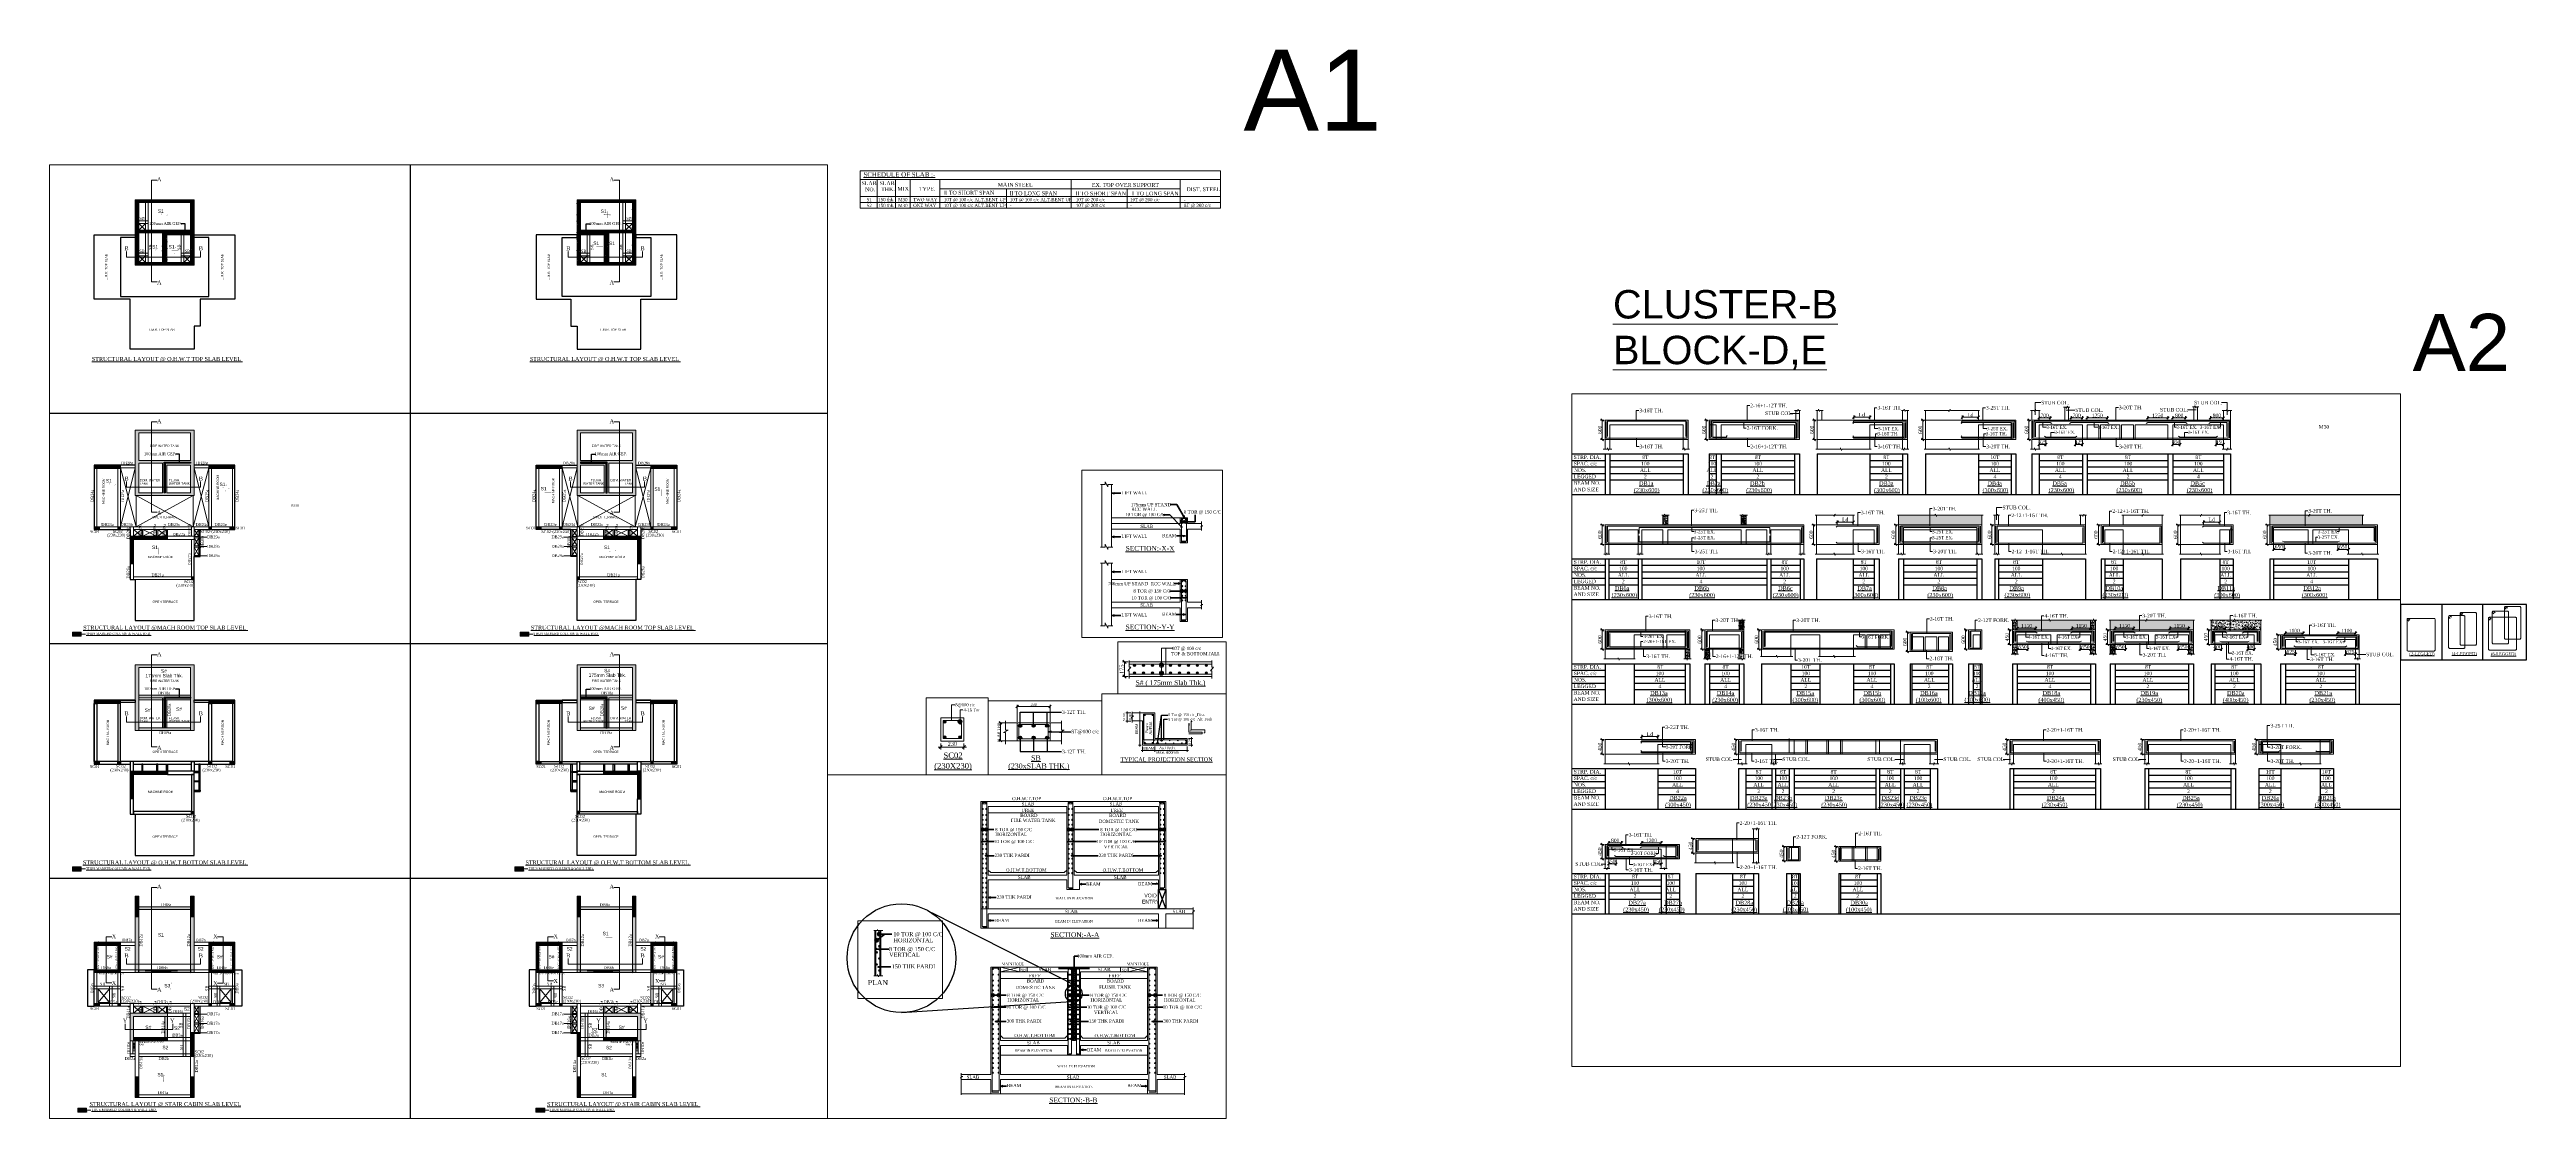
# Paper-space layout 'Layout1' of a CAD drawing. Header units: millimetres. Extents: x 20511 to 22046, y -28650 to -27988.
# The model-space entities are those that its viewports show. They can reach past a viewport. Long polylines and large blocks are cut down to what shows.
import ezdxf
from ezdxf.enums import TextEntityAlignment as Align

# ---------------------------------------------------------------- set-up
doc = ezdxf.new("R2010")
doc.units = ezdxf.units.MM
doc.header["$LTSCALE"] = 10
doc.header["$PDMODE"] = 3
doc.linetypes.add('( Hidden )', pattern=[0.375, 0.25, -0.125])
doc.linetypes.add('HIDDEN', pattern=[0.375, 0.25, -0.125])
for name, color, linetype, lineweight in [('DIM', 7, 'Continuous', 0), ('PROJECTION', 8, 'Continuous', 15), ('S-B-100X450', 41, 'HIDDEN', 0), ('S-B-100X600', 2, 'HIDDEN', 0), ('S-B-230X450', 132, 'HIDDEN', 0), ('S-B-230X600', 1, 'HIDDEN', 0), ('S-B-300X450', 63, 'HIDDEN', 0), ('S-B-300X600', 30, 'HIDDEN', 0), ('S-B-400X450', 221, 'HIDDEN', 0), ('S-B-SB', 3, 'HIDDEN', 0), ('S-COLUMN_H', 250, 'Continuous', 0), ('S-CUT OUT LINE', 9, 'Continuous', 0), ('S-DIM L.S.', 7, 'Continuous', 0), ('S-HATCH', 8, 'Continuous', 0), ('S-L.S.SECTION', 5, 'Continuous', 0), ('S-L.S.SLAB LINE', 252, 'HIDDEN', 0), ('S-L.S.STEEL', 1, 'Continuous', 9), ('S-SECTION', 5, 'Continuous', 0), ('S-SECTION MARK', 7, 'Continuous', 0), ('S-STEEL', 1, 'Continuous', 15), ('S-STEEL SLAB', 6, 'Continuous', 0), ('S-STEEL-1', 1, 'Continuous', 0), ('S-STEEL-2', 6, 'Continuous', 0), ('S-TEXT', 7, 'Continuous', 0), ('S-TEXT B', 7, 'Continuous', 0), ('S-TEXT L.S. BEAM NO.', 30, 'Continuous', 0), ('S-TEXT TITLE', 1, 'Continuous', 0), ('S-TEXT. L.S.', 7, 'Continuous', 0), ('SB', 3, 'HIDDEN', 0), ('SLAB NO', 30, 'Continuous', 0), ('STRU.TEXT-BEAM NO', 30, 'Continuous', 0)]:
    doc.layers.add(name, color=color, linetype=linetype, lineweight=lineweight)
doc.layers.add('S-COLUMN & WALL', color=7, linetype='Continuous', lineweight=18, true_color=0xfa321e)
doc.layers.add('S-SHEET', color=250, linetype='Continuous')
doc.styles.add('135', font='arial.ttf', dxfattribs={"width": 0.8, "height": 135})
doc.styles.add('ARIAL', font='arial.ttf')
doc.styles.add('arial narrow', font='ARIALN.TTF')
doc.styles.add('dim', font='arial.ttf')
doc.styles.add('ROMANS', font='romans.shx')
doc.styles.add('SHEET TEXT', font='times.ttf')
doc.styles.get("Standard").update_dxf_attribs({"font": 'arial.ttf'})
doc.styles.add('TEXT', font='times.ttf')
doc.dimstyles.new('75', dxfattribs={"dimtxt": 135, "dimasz": 90, "dimexe": 0.1, "dimexo": 0.03, "dimgap": 0.09, "dimtad": 1, "dimdec": 0, "dimzin": 0, "dimdsep": 46, "dimtxsty": '135', "dimblk": 'ARCHTICK', "dimcen": 0.09, "dimclrd": 256, "dimclre": 256, "dimclrt": 256, "dimadec": 0, "dimazin": 0, "dimtfac": 1, "dimtdec": 0, "dimtofl": 0, "dimtmove": 1, "dimatfit": 3, "dimldrblk": 'DOTSMALL', "dimfxl": 1, "dimtolj": 1, "dimtzin": 0, "dimlwd": -1, "dimlwe": -1, "dimarcsym": 0})
doc.dimstyles.new('SETU', dxfattribs={"dimtxt": 200, "dimasz": 200, "dimexe": 100, "dimexo": 100, "dimgap": 35, "dimtad": 1, "dimdec": 0, "dimzin": 0, "dimdsep": 46, "dimtxsty": 'Standard', "dimblk": 'OBLIQUE', "dimcen": 0.09, "dimdle": 100, "dimclrd": 256, "dimclre": 256, "dimclrt": 256, "dimadec": 1, "dimazin": 0, "dimtfac": 1, "dimtdec": 0, "dimtix": 1, "dimtofl": 0, "dimtmove": 2, "dimatfit": 0, "dimfxl": 1, "dimtolj": 1, "dimtzin": 0, "dimlwd": -1, "dimlwe": -1, "dimarcsym": 0})
doc.dimstyles.new('SETU_1', dxfattribs={"dimtxt": 200, "dimasz": 150, "dimexe": 100, "dimexo": 50, "dimgap": 35, "dimtad": 1, "dimdec": 0, "dimzin": 0, "dimdsep": 46, "dimtxsty": 'Standard', "dimblk": 'OBLIQUE', "dimcen": 150, "dimdle": 25, "dimclrd": 256, "dimclre": 7, "dimclrt": 256, "dimadec": 0, "dimazin": 0, "dimtfac": 1, "dimtdec": 0, "dimtofl": 0, "dimtmove": 1, "dimatfit": 3, "dimfxl": 1, "dimtolj": 1, "dimtzin": 0, "dimlwd": -1, "dimlwe": 5, "dimarcsym": 1})
doc.dimstyles.get("Standard").update_dxf_attribs({"dimtxt": 0.18, "dimasz": 0.18, "dimexe": 0.18, "dimexo": 0.0625, "dimgap": 0.09, "dimtad": 0, "dimtih": 1, "dimtoh": 1, "dimdec": 4, "dimzin": 0, "dimdsep": 46, "dimtxsty": 'Standard', "dimcen": 0.09, "dimadec": 0, "dimazin": 0, "dimtfac": 1, "dimtdec": 4, "dimtofl": 0, "dimtmove": 0, "dimatfit": 3, "dimfxl": 1, "dimtolj": 1, "dimtzin": 0, "dimarcsym": 0})
doc.dimstyles.new('WRK', dxfattribs={"dimtxt": 7.511719, "dimasz": 4, "dimexe": 0.18, "dimexo": 0.0625, "dimgap": 1.5, "dimtad": 0, "dimzin": 0, "dimdsep": 46, "dimlunit": 4, "dimtxsty": 'ROMANS', "dimblk": 'OBLIQUE', "dimcen": 0.09, "dimse1": 1, "dimse2": 1, "dimclrt": 256, "dimadec": 0, "dimazin": 0, "dimtfac": 1, "dimtmove": 1, "dimatfit": 3, "dimldrblk": 'OBLIQUE', "dimfxl": 1, "dimtolj": 1, "dimtzin": 0, "dimarcsym": 1})
pattern_1 = [(45, (0, 11662.937), (16.83798023, 61.73926083), [79.375, -15.875, 0, -15.875])]
pattern_2 = [(50, (0, 11662.94), (91.0923345, -7.96954277), [9.525, -104.775]), (355, (0, 11662.94), (-17.6217107, 95.5284226), [7.62, -83.8202921]), (100.4514447, (7.59, 11662.27), (73.47062355, 87.55887596), [8.0950044, -89.0451223]), (46.1842, (0, 11688.34), (135.5395204, -21.021164), [14.2875, -157.1625]), (96.6355576, (11.3, 11686.59), (118.702067, 123.7130623), [12.1425116, -133.5678041]), (351.1841512, (0, 11688.34), (118.702067, 123.7130623), [11.4299835, -125.729866]), (21, (12.7, 11681.99), (75.80719563, -51.1325991), [9.525, -104.775]), (326, (12.7, 11681.99), (30.9010142, 92.09398306), [7.62, -83.82]), (71.451445, (19.02, 11677.73), (106.70820964, 40.96138444), [8.0950044, -89.0449688]), (37.5, (0, 11662.937), (1.544301625, 42.27751944), [0, -82.804, 0, -85.09, 0, -84.1375]), (7.5, (0, 11662.937), (33.40983126, 50.09028741), [0, -48.514, 0, -80.899, 0, -32.0675]), (327.5, (-28.32, 11662.937), (67.79529758, -2.864372), [0, -31.75, 0, -99.06, 0, -131.445]), (317.5, (-41.02, 11662.94), (74.0645907, 12.71324552), [0, -41.275, 0, -65.786, 0, -93.345])]
pattern_3 = [(45, (10035, 11662.937), (16.83798023, 61.73926083), [79.375, -15.875, 0, -15.875])]
pattern_4 = [(45, (0, 6754.18), (16.83798023, 61.73926083), [79.375, -15.875, 0, -15.875])]
pattern_5 = [(50, (11818.47, -575.006), (91.0923345, -7.96954277), [9.525, -104.775]), (355, (11818.47, -575.01), (-17.6217107, 95.5284226), [7.62, -83.8202921]), (100.4514447, (11826.06, -575.67), (73.47062355, 87.55887596), [8.0950044, -89.0451223]), (46.1842, (11818.47, -549.61), (135.5395204, -21.021164), [14.2875, -157.1625]), (96.6355576, (11829.76, -551.36), (118.702067, 123.7130623), [12.1425116, -133.5678041]), (351.1841512, (11818.47, -549.6), (118.702067, 123.7130623), [11.4299835, -125.729866]), (21, (11831.17, -555.956), (75.80719563, -51.1325991), [9.525, -104.775]), (326, (11831.17, -555.96), (30.9010142, 92.09398306), [7.62, -83.82]), (71.451445, (11837.484, -560.22), (106.70820964, 40.96138444), [8.0950044, -89.0449688]), (37.5, (11818.467, -575.006), (1.544301625, 42.27751944), [0, -82.804, 0, -85.09, 0, -84.1375]), (7.5, (11818.467, -575.006), (33.40983126, 50.09028741), [0, -48.514, 0, -80.899, 0, -32.0675]), (327.5, (11790.146, -575.006), (67.79529758, -2.864372), [0, -31.75, 0, -99.06, 0, -131.445]), (317.5, (11777.446, -575.006), (74.0645907, 12.71324552), [0, -41.275, 0, -65.786, 0, -93.345])]
pattern_6 = [(45, (0, 34892.95), (42.09495057, 154.3481521), [198.4375, -39.6875, 0, -39.6875])]
pattern_7 = [(45, (0, 27314.41), (16.83798023, 61.73926083), [79.375, -15.875, 0, -15.875])]
pattern_8 = [(50, (11818.47, 19985.22), (91.0923345, -7.96954277), [9.525, -104.775]), (355, (11818.47, 19985.22), (-17.6217107, 95.5284226), [7.62, -83.8202921]), (100.4514447, (11826.06, 19984.56), (73.47062355, 87.55887596), [8.0950044, -89.0451223]), (46.1842, (11818.47, 20010.62), (135.5395204, -21.021164), [14.2875, -157.1625]), (96.6355576, (11829.76, 20008.87), (118.702067, 123.7130623), [12.1425116, -133.5678041]), (351.1841512, (11818.47, 20010.62), (118.702067, 123.7130623), [11.4299835, -125.729866]), (21, (11831.17, 20004.27), (75.80719563, -51.1325991), [9.525, -104.775]), (326, (11831.17, 20004.27), (30.9010142, 92.09398306), [7.62, -83.82]), (71.451445, (11837.484, 20000.01), (106.70820964, 40.96138444), [8.0950044, -89.0449688]), (37.5, (11818.467, 19985.222), (1.544301625, 42.27751944), [0, -82.804, 0, -85.09, 0, -84.1375]), (7.5, (11818.467, 19985.222), (33.40983126, 50.09028741), [0, -48.514, 0, -80.899, 0, -32.0675]), (327.5, (11790.146, 19985.222), (67.79529758, -2.864372), [0, -31.75, 0, -99.06, 0, -131.445]), (317.5, (11777.446, 19985.22), (74.0645907, 12.71324552), [0, -41.275, 0, -65.786, 0, -93.345])]
pattern_9 = [(45, (0, 14606.515), (-24.69570433, 24.69570433), [25.4, -9.525]), (135, (0, 14606.515), (-24.69570433, -24.69570433), [25.4, -9.525])]
pattern_10 = [(50, (-325636.58, 96778.73), (182.184669, -15.9390855), [19.05, -209.55]), (355, (-325636.58, 96778.73), (-35.2434214, 191.0568452), [15.24, -167.6405842]), (100.4514447, (-325621.4, 96777.4), (146.941247, 175.117752), [16.1900088, -178.0902446]), (46.1842, (-325636.58, 96829.53), (271.079041, -42.042328), [28.575, -314.325]), (96.6355576, (-325614, 96826.03), (237.404134, 247.4261246), [24.285023, -267.135608]), (351.1841512, (-325636.58, 96829.53), (237.404134, 247.4261246), [22.859967, -251.459732]), (21, (-325611.18, 96816.83), (151.6143913, -102.2651982), [19.05, -209.55]), (326, (-325611.18, 96816.83), (61.8020283, 184.187966), [15.24, -167.64]), (71.451445, (-325598.55, 96808.3), (213.4164193, 81.922769), [16.1900088, -178.0899376]), (37.5, (-325636.584, 96778.73), (3.08860325, 84.55503887), [0, -165.608, 0, -170.18, 0, -168.275]), (7.5, (-325636.58, 96778.73), (66.8196625, 100.1805748), [0, -97.028, 0, -161.798, 0, -64.135]), (327.5, (-325693.226, 96778.73), (135.59059517, -5.728744), [0, -63.5, 0, -198.12, 0, -262.89]), (317.5, (-325718.63, 96778.73), (148.1291814, 25.426491), [0, -82.55, 0, -131.572, 0, -186.69])]
pattern_11 = [(50, (-308708.19, 96778.73), (182.184669, -15.9390855), [19.05, -209.55]), (355, (-308708.19, 96778.73), (-35.2434214, 191.0568452), [15.24, -167.6405842]), (100.4514447, (-308693, 96777.4), (146.941247, 175.117752), [16.1900088, -178.0902446]), (46.1842, (-308708.19, 96829.53), (271.079041, -42.042328), [28.575, -314.325]), (96.6355576, (-308685.6, 96826.03), (237.404134, 247.4261246), [24.285023, -267.135608]), (351.1841512, (-308708.2, 96829.53), (237.404134, 247.4261246), [22.859967, -251.459732]), (21, (-308682.79, 96816.83), (151.6143913, -102.2651982), [19.05, -209.55]), (326, (-308682.79, 96816.83), (61.8020283, 184.187966), [15.24, -167.64]), (71.451445, (-308670.15, 96808.3), (213.4164193, 81.922769), [16.1900088, -178.0899376]), (37.5, (-308708.186, 96778.73), (3.08860325, 84.55503887), [0, -165.608, 0, -170.18, 0, -168.275]), (7.5, (-308708.19, 96778.73), (66.8196625, 100.1805748), [0, -97.028, 0, -161.798, 0, -64.135]), (327.5, (-308764.83, 96778.73), (135.59059517, -5.728744), [0, -63.5, 0, -198.12, 0, -262.89]), (317.5, (-308790.23, 96778.73), (148.1291814, 25.426491), [0, -82.55, 0, -131.572, 0, -186.69])]
pattern_12 = [(50, (-303858.19, 96778.73), (182.184669, -15.9390855), [19.05, -209.55]), (355, (-303858.19, 96778.73), (-35.2434214, 191.0568452), [15.24, -167.6405842]), (100.4514447, (-303843, 96777.4), (146.941247, 175.117752), [16.1900088, -178.0902446]), (46.1842, (-303858.19, 96829.53), (271.079041, -42.042328), [28.575, -314.325]), (96.6355576, (-303835.6, 96826.03), (237.404134, 247.4261246), [24.285023, -267.135608]), (351.1841512, (-303858.2, 96829.53), (237.404134, 247.4261246), [22.859967, -251.459732]), (21, (-303832.79, 96816.83), (151.6143913, -102.2651982), [19.05, -209.55]), (326, (-303832.79, 96816.83), (61.8020283, 184.187966), [15.24, -167.64]), (71.451445, (-303820.15, 96808.3), (213.4164193, 81.922769), [16.1900088, -178.0899376]), (37.5, (-303858.186, 96778.73), (3.08860325, 84.55503887), [0, -165.608, 0, -170.18, 0, -168.275]), (7.5, (-303858.19, 96778.73), (66.8196625, 100.1805748), [0, -97.028, 0, -161.798, 0, -64.135]), (327.5, (-303914.83, 96778.73), (135.59059517, -5.728744), [0, -63.5, 0, -198.12, 0, -262.89]), (317.5, (-303940.23, 96778.73), (148.1291814, 25.426491), [0, -82.55, 0, -131.572, 0, -186.69])]
pattern_13 = [(50, (-302639.88, 96778.73), (182.184669, -15.9390855), [19.05, -209.55]), (355, (-302639.88, 96778.73), (-35.2434214, 191.0568452), [15.24, -167.6405842]), (100.4514447, (-302624.7, 96777.4), (146.941247, 175.117752), [16.1900088, -178.0902446]), (46.1842, (-302639.88, 96829.53), (271.079041, -42.042328), [28.575, -314.325]), (96.6355576, (-302617.3, 96826.03), (237.404134, 247.4261246), [24.285023, -267.135608]), (351.1841512, (-302639.88, 96829.53), (237.404134, 247.4261246), [22.859967, -251.459732]), (21, (-302614.48, 96816.83), (151.6143913, -102.2651982), [19.05, -209.55]), (326, (-302614.48, 96816.83), (61.8020283, 184.187966), [15.24, -167.64]), (71.451445, (-302601.85, 96808.3), (213.4164193, 81.922769), [16.1900088, -178.0899376]), (37.5, (-302639.885, 96778.73), (3.08860325, 84.55503887), [0, -165.608, 0, -170.18, 0, -168.275]), (7.5, (-302639.885, 96778.73), (66.8196625, 100.1805748), [0, -97.028, 0, -161.798, 0, -64.135]), (327.5, (-302696.53, 96778.73), (135.59059517, -5.728744), [0, -63.5, 0, -198.12, 0, -262.89]), (317.5, (-302721.93, 96778.73), (148.1291814, 25.426491), [0, -82.55, 0, -131.572, 0, -186.69])]

# ---------------------------------------------------------------- blocks, each defined once
blk = doc.blocks.new('A$C4237f2c4')
at = {"layer": 'S-L.S.STEEL', "color": 4}
for p, q in [((5191, 12566), (5332, 12425)), ((5281, 12652), (5423, 12510)), ((1480, 12052), (1621, 11910)), ((1570, 12137), (1711, 11996))]:
    blk.add_line(p, q, dxfattribs=at)
at = {"layer": 'S-L.S.STEEL'}
for p, q in [((-2966, 11566), (-2825, 11425)), ((-2876, 11652), (-2735, 11511)), ((512, 11792), (653, 11651)), ((602, 11878), (743, 11737)), ((3850, 11653), (3992, 11511)), ((3941, 11738), (4082, 11597))]:
    blk.add_line(p, q, dxfattribs=at)
at = {"layer": 'S-L.S.STEEL', "color": 30}
for p, q in [((4163, 12173), (4305, 12032)), ((4254, 12258), (4395, 12117))]:
    blk.add_line(p, q, dxfattribs=at)
at = {"layer": 'S-L.S.STEEL', "color": 4}
for points in [[(5276, 12652), (6457, 12652, -0.4142136), (6543, 12566), (6543, 10002, -0.4142136), (6457, 9917), (5276, 9917, -0.4142136), (5191, 10002), (5191, 12566, -0.4142136)], [(1565, 12137), (2746, 12137, -0.4142136), (2832, 12052), (2832, 9488, -0.4142136), (2746, 9402), (1565, 9402, -0.4142136), (1480, 9488), (1480, 12052, -0.4142136)]]:
    blk.add_lwpolyline(points, format="xyb", close=True, dxfattribs=at)
at = {"layer": 'S-L.S.STEEL'}
for points in [[(-2881, 11652), (-706, 11652, -0.4142136), (-621, 11567), (-621, 9002, -0.4142136), (-706, 8917), (-2881, 8917, -0.4142136), (-2966, 9002), (-2966, 11567, -0.4142136)], [(597, 11878), (1778, 11878, -0.4142136), (1864, 11792), (1864, 9228, -0.4142136), (1778, 9143), (597, 9143, -0.4142136), (512, 9228), (512, 11792, -0.4142136)], [(3936, 11738), (6110, 11738, -0.4142136), (6196, 11653), (6196, 9089, -0.4142136), (6110, 9003), (3936, 9003, -0.4142136), (3850, 9089), (3850, 11653, -0.4142136)]]:
    blk.add_lwpolyline(points, format="xyb", close=True, dxfattribs=at)
at = {"layer": 'S-L.S.STEEL', "color": 30}
blk.add_lwpolyline([(4249, 12258), (5430, 12258, -0.4142136), (5515, 12173), (5515, 9609, -0.4142136), (5430, 9524), (4249, 9524, -0.4142136), (4163, 9609), (4163, 12173, -0.4142136)], format="xyb", close=True, dxfattribs=at)
at = {"layer": 'S-SHEET', "linetype": 'Continuous', "ltscale": 30}
for p, q in [((-55, 12817), (-55, 8180)), ((3337, 12817), (3337, 8180)), ((-3518, 8180), (3240, 8180))]:
    blk.add_line(p, q, dxfattribs=at)
blk.add_lwpolyline([(-3518, 8180), (7024, 8180), (7024, 12817), (-3518, 12817)], close=True, dxfattribs=at)
at = {"layer": 'STRU.TEXT-BEAM NO', "linetype": 'Continuous', "style": 'TEXT'}
for s, p in [('%%U(2-LEGGED)', (-2767, 8568)), ('%%U(4-LEGGED)', (771, 8583)), ('%%U(6-LEGGED)', (4050, 8553))]:
    blk.add_text(s, height=250, rotation=359.99997, dxfattribs=at).set_placement(p)
blk = doc.blocks.new('_Oblique')
at = {"color": 0, "linetype": 'ByBlock', "lineweight": -2}
blk.add_line((-0.5, -0.5), (0.5, 0.5), dxfattribs=at)
blk = doc.blocks.new('_ArchTick')
at = {"color": 0, "linetype": 'ByBlock', "const_width": 0.15}
blk.add_lwpolyline([(-0.5, -0.5), (0.5, 0.5)], dxfattribs=at)
blk = doc.blocks.new('*D13')
at = {"layer": 'Defpoints', "color": 0, "transparency": 16777216}
for p in [(9913573, -7634291), (9913352, -7634966), (9913573, -7634966)]:
    blk.add_point(p, dxfattribs=at)
at = {"layer": 'DIM', "color": 7, "lineweight": 5, "transparency": 16777216}
for p, q in [((9913523, -7634291), (9913252, -7634291)), ((9913523, -7634966), (9913252, -7634966))]:
    blk.add_line(p, q, dxfattribs=at)
at = {"layer": 'DIM', "transparency": 16777216}
blk.add_line((9913352, -7634266), (9913352, -7634991), dxfattribs=at)
at = {"layer": 'DIM', "transparency": 16777216, "xscale": 150, "yscale": 150, "zscale": 150}
for p, rotation in [((9913352, -7634291), 90), ((9913352, -7634966), 270)]:
    blk.add_blockref('_Oblique', p, dxfattribs=dict(at, rotation=rotation))
at = {"layer": 'DIM', "transparency": 16777216, "insert": (9913220, -7634629), "char_height": 190, "attachment_point": 5, "rotation": 90, "style": 'TEXT'}
blk.add_mtext('\\A1;175', dxfattribs=at)
blk = doc.blocks.new('*D11')
at = {"layer": 'Defpoints', "color": 0, "transparency": 16777216}
for p in [(9913904, -7636662), (9914504, -7636662), (9914504, -7636757)]:
    blk.add_point(p, dxfattribs=at)
at = {"layer": 'S-SECTION MARK', "lineweight": 5, "transparency": 16777216}
for p, q in [((9913904, -7636687), (9913904, -7636782)), ((9914504, -7636687), (9914504, -7636782))]:
    blk.add_line(p, q, dxfattribs=at)
at = {"layer": 'S-SECTION MARK', "transparency": 16777216}
blk.add_line((9913879, -7636757), (9914529, -7636757), dxfattribs=at)
at = {"layer": 'S-SECTION MARK', "transparency": 16777216, "xscale": 25, "yscale": 25, "zscale": 25, "rotation": 180}
blk.add_blockref('_ArchTick', (9913904, -7636757), dxfattribs=at)
at = {"layer": 'S-SECTION MARK', "transparency": 16777216, "xscale": 25, "yscale": 25, "zscale": 25}
blk.add_blockref('_ArchTick', (9914504, -7636757), dxfattribs=at)
at = {"layer": 'S-SECTION MARK', "color": 7, "transparency": 16777216, "insert": (9914140, -7636754), "char_height": 50, "attachment_point": 5}
blk.add_mtext('\\A1;As / Arch.\\PMaxi. 600mm', dxfattribs=at)
blk = doc.blocks.new('*D12')
at = {"layer": 'Defpoints', "color": 0, "transparency": 16777216}
for p in [(9914504, -7636537), (9914504, -7636662), (9914589, -7636662)]:
    blk.add_point(p, dxfattribs=at)
at = {"layer": 'S-SECTION MARK', "lineweight": 5, "transparency": 16777216}
for p, q in [((9914529, -7636537), (9914614, -7636537)), ((9914529, -7636662), (9914614, -7636662))]:
    blk.add_line(p, q, dxfattribs=at)
at = {"layer": 'S-SECTION MARK', "transparency": 16777216}
blk.add_line((9914589, -7636512), (9914589, -7636687), dxfattribs=at)
at = {"layer": 'S-SECTION MARK', "transparency": 16777216, "xscale": 25, "yscale": 25, "zscale": 25}
for p, rotation in [((9914589, -7636537), 90), ((9914589, -7636662), 270)]:
    blk.add_blockref('_ArchTick', p, dxfattribs=dict(at, rotation=rotation))
at = {"layer": 'S-SECTION MARK', "color": 7, "transparency": 16777216, "insert": (9914558, -7636587), "char_height": 50, "attachment_point": 5, "rotation": 90}
blk.add_mtext('\\A1;125', dxfattribs=at)
blk = doc.blocks.new('*D8')
at = {"layer": 'Defpoints', "color": 0, "transparency": 16777216}
for p in [(9913674, -7636662), (9913904, -7636662), (9913674, -7636757)]:
    blk.add_point(p, dxfattribs=at)
at = {"layer": 'S-SECTION MARK', "lineweight": 5, "transparency": 16777216}
for p, q in [((9913674, -7636687), (9913674, -7636782)), ((9913904, -7636687), (9913904, -7636782))]:
    blk.add_line(p, q, dxfattribs=at)
at = {"layer": 'S-SECTION MARK', "transparency": 16777216}
blk.add_line((9913929, -7636757), (9913649, -7636757), dxfattribs=at)
at = {"layer": 'S-SECTION MARK', "transparency": 16777216, "xscale": 25, "yscale": 25, "zscale": 25, "rotation": 180}
blk.add_blockref('_ArchTick', (9913674, -7636757), dxfattribs=at)
at = {"layer": 'S-SECTION MARK', "transparency": 16777216, "xscale": 25, "yscale": 25, "zscale": 25}
blk.add_blockref('_ArchTick', (9913904, -7636757), dxfattribs=at)
at = {"layer": 'S-SECTION MARK', "color": 7, "transparency": 16777216, "insert": (9913789, -7636718), "char_height": 50, "attachment_point": 5}
blk.add_mtext('\\A1;BEAM', dxfattribs=at)
blk = doc.blocks.new('*D9')
at = {"layer": 'Defpoints', "color": 0, "transparency": 16777216}
for p in [(9913389, -7636212), (9913483, -7636062), (9913483, -7636212)]:
    blk.add_point(p, dxfattribs=at)
at = {"layer": 'S-SECTION MARK', "lineweight": 5, "transparency": 16777216}
for p, q in [((9913458, -7636062), (9913364, -7636062)), ((9913458, -7636212), (9913364, -7636212))]:
    blk.add_line(p, q, dxfattribs=at)
at = {"layer": 'S-SECTION MARK', "transparency": 16777216}
blk.add_line((9913389, -7636037), (9913389, -7636237), dxfattribs=at)
at = {"layer": 'S-SECTION MARK', "transparency": 16777216, "xscale": 25, "yscale": 25, "zscale": 25}
for p, rotation in [((9913389, -7636062), 90), ((9913389, -7636212), 270)]:
    blk.add_blockref('_ArchTick', p, dxfattribs=dict(at, rotation=rotation))
at = {"layer": 'S-SECTION MARK', "color": 7, "transparency": 16777216, "char_height": 50, "attachment_point": 5, "rotation": 90, "style": 'TEXT'}
for s, insert in [('\\A1;{\\H0.82645x;SLAB', (9913332, -7636137)), ('\\A1;{\\H0.82645x;THK.}}', (9913445, -7636137))]:
    blk.add_mtext(s, dxfattribs=dict(at, insert=insert))
blk = doc.blocks.new('*D10')
at = {"layer": 'Defpoints', "color": 0, "transparency": 16777216}
for p in [(9913625, -7636062), (9913674, -7636062), (9913674, -7636662)]:
    blk.add_point(p, dxfattribs=at)
at = {"layer": 'S-SECTION MARK', "lineweight": 5, "transparency": 16777216}
for p, q in [((9913649, -7636062), (9913600, -7636062)), ((9913649, -7636662), (9913600, -7636662))]:
    blk.add_line(p, q, dxfattribs=at)
at = {"layer": 'S-SECTION MARK', "transparency": 16777216}
blk.add_line((9913625, -7636687), (9913625, -7636037), dxfattribs=at)
at = {"layer": 'S-SECTION MARK', "transparency": 16777216, "xscale": 25, "yscale": 25, "zscale": 25}
for p, rotation in [((9913625, -7636062), 90), ((9913625, -7636662), 270)]:
    blk.add_blockref('_ArchTick', p, dxfattribs=dict(at, rotation=rotation))
at = {"layer": 'S-SECTION MARK', "color": 7, "transparency": 16777216, "insert": (9913565, -7636362), "char_height": 50, "attachment_point": 5, "rotation": 90}
blk.add_mtext('\\A1;BEAM', dxfattribs=at)
blk = doc.blocks.new('*D14')
at = {"layer": 'Defpoints', "color": 0, "transparency": 16777216}
for p in [(9919480, -7634626), (9919799, -7634626), (9919799, -7635733)]:
    blk.add_point(p, dxfattribs=at)
at = {"layer": 'S-DIM L.S.', "color": 7, "lineweight": 5, "transparency": 16777216}
for p, q in [((9919749, -7634626), (9919380, -7634626)), ((9919749, -7635733), (9919380, -7635733))]:
    blk.add_line(p, q, dxfattribs=at)
at = {"layer": 'S-DIM L.S.', "color": 7, "transparency": 16777216}
blk.add_line((9919480, -7635758), (9919480, -7634601), dxfattribs=at)
at = {"layer": 'S-DIM L.S.', "color": 7, "transparency": 16777216, "xscale": 150, "yscale": 150, "zscale": 150}
for p, rotation in [((9919480, -7634626), 90), ((9919480, -7635733), 270)]:
    blk.add_blockref('_Oblique', p, dxfattribs=dict(at, rotation=rotation))
at = {"layer": 'S-DIM L.S.', "color": 7, "transparency": 16777216, "insert": (9919360, -7635179), "char_height": 200, "attachment_point": 5, "rotation": 90, "style": 'TEXT'}
blk.add_mtext('\\A1;{\\A1;\\H0.82645x;SLAB THK.}', dxfattribs=at)
blk = doc.blocks.new('*D15')
at = {"layer": 'Defpoints', "color": 0, "transparency": 16777216}
for p in [(9922552, -7633619), (9920515, -7634626), (9922552, -7634626)]:
    blk.add_point(p, dxfattribs=at)
at = {"layer": 'S-DIM L.S.', "color": 7, "lineweight": 5, "transparency": 16777216}
for p, q in [((9920515, -7634576), (9920515, -7633519)), ((9922552, -7634576), (9922552, -7633519))]:
    blk.add_line(p, q, dxfattribs=at)
at = {"layer": 'S-DIM L.S.', "color": 7, "transparency": 16777216}
blk.add_line((9920490, -7633619), (9922577, -7633619), dxfattribs=at)
at = {"layer": 'S-DIM L.S.', "color": 7, "transparency": 16777216, "xscale": 150, "yscale": 150, "zscale": 150, "rotation": 180}
blk.add_blockref('_Oblique', (9920515, -7633619), dxfattribs=at)
at = {"layer": 'S-DIM L.S.', "color": 7, "transparency": 16777216, "xscale": 150, "yscale": 150, "zscale": 150}
blk.add_blockref('_Oblique', (9922552, -7633619), dxfattribs=at)
at = {"layer": 'S-DIM L.S.', "color": 7, "transparency": 16777216, "insert": (9921534, -7633500), "char_height": 200, "attachment_point": 5, "style": 'TEXT'}
blk.add_mtext('\\A1;{\\A1;\\H0.82645x;230}', dxfattribs=at)
blk = doc.blocks.new('*D16')
at = {"layer": 'Defpoints', "color": 0, "transparency": 16777216}
for p in [(9916837, -7660941), (9916661, -7662141), (9916837, -7662141)]:
    blk.add_point(p, dxfattribs=at)
at = {"layer": 'S-DIM L.S.', "color": 7, "lineweight": 5, "transparency": 16777216}
for p, q in [((9916787, -7660941), (9916561, -7660941)), ((9916787, -7662141), (9916561, -7662141))]:
    blk.add_line(p, q, dxfattribs=at)
at = {"layer": 'S-DIM L.S.', "transparency": 16777216}
blk.add_line((9916661, -7660916), (9916661, -7662166), dxfattribs=at)
at = {"layer": 'S-DIM L.S.', "transparency": 16777216, "xscale": 150, "yscale": 150, "zscale": 150}
for p, rotation in [((9916661, -7660941), 90), ((9916661, -7662141), 270)]:
    blk.add_blockref('_Oblique', p, dxfattribs=dict(at, rotation=rotation))
at = {"layer": 'S-DIM L.S.', "transparency": 16777216, "insert": (9916512, -7661541), "char_height": 225, "attachment_point": 5, "rotation": 90, "style": 'TEXT'}
blk.add_mtext('\\A1;600', dxfattribs=at)
blk = doc.blocks.new('*D17')
at = {"layer": 'Defpoints', "color": 0, "transparency": 16777216}
for p in [(9923282, -7660941), (9923107, -7662141), (9923282, -7662141)]:
    blk.add_point(p, dxfattribs=at)
at = {"layer": 'S-DIM L.S.', "color": 7, "lineweight": 5, "transparency": 16777216}
for p, q in [((9923232, -7660941), (9923007, -7660941)), ((9923232, -7662141), (9923007, -7662141))]:
    blk.add_line(p, q, dxfattribs=at)
at = {"layer": 'S-DIM L.S.', "transparency": 16777216}
blk.add_line((9923107, -7660916), (9923107, -7662166), dxfattribs=at)
at = {"layer": 'S-DIM L.S.', "transparency": 16777216, "xscale": 150, "yscale": 150, "zscale": 150}
for p, rotation in [((9923107, -7660941), 90), ((9923107, -7662141), 270)]:
    blk.add_blockref('_Oblique', p, dxfattribs=dict(at, rotation=rotation))
at = {"layer": 'S-DIM L.S.', "transparency": 16777216, "insert": (9922958, -7661541), "char_height": 225, "attachment_point": 5, "rotation": 90, "style": 'TEXT'}
blk.add_mtext('\\A1;600', dxfattribs=at)
blk = doc.blocks.new('*D18')
at = {"layer": 'Defpoints', "color": 0, "transparency": 16777216}
for p in [(9929974, -7660941), (9929799, -7662141), (9929974, -7662141)]:
    blk.add_point(p, dxfattribs=at)
at = {"layer": 'S-DIM L.S.', "color": 7, "lineweight": 5, "transparency": 16777216}
for p, q in [((9929924, -7660941), (9929699, -7660941)), ((9929924, -7662141), (9929699, -7662141))]:
    blk.add_line(p, q, dxfattribs=at)
at = {"layer": 'S-DIM L.S.', "transparency": 16777216}
blk.add_line((9929799, -7660916), (9929799, -7662166), dxfattribs=at)
at = {"layer": 'S-DIM L.S.', "transparency": 16777216, "xscale": 150, "yscale": 150, "zscale": 150}
for p, rotation in [((9929799, -7660941), 90), ((9929799, -7662141), 270)]:
    blk.add_blockref('_Oblique', p, dxfattribs=dict(at, rotation=rotation))
at = {"layer": 'S-DIM L.S.', "transparency": 16777216, "insert": (9929649, -7661541), "char_height": 225, "attachment_point": 5, "rotation": 90, "style": 'TEXT'}
blk.add_mtext('\\A1;600', dxfattribs=at)
blk = doc.blocks.new('*D19')
at = {"layer": 'Defpoints', "color": 0, "transparency": 16777216}
for p in [(9932249, -7660757), (9932249, -7660941), (9933249, -7660941)]:
    blk.add_point(p, dxfattribs=at)
at = {"layer": 'S-DIM L.S.', "transparency": 16777216}
blk.add_line((9933274, -7660757), (9932224, -7660757), dxfattribs=at)
at = {"layer": 'S-DIM L.S.', "color": 7, "lineweight": 5, "transparency": 16777216}
for p, q in [((9932249, -7660891), (9932249, -7660657)), ((9933249, -7660891), (9933249, -7660657))]:
    blk.add_line(p, q, dxfattribs=at)
at = {"layer": 'S-DIM L.S.', "transparency": 16777216, "xscale": 150, "yscale": 150, "zscale": 150, "rotation": 180}
blk.add_blockref('_Oblique', (9932249, -7660757), dxfattribs=at)
at = {"layer": 'S-DIM L.S.', "transparency": 16777216, "xscale": 150, "yscale": 150, "zscale": 150}
blk.add_blockref('_Oblique', (9933249, -7660757), dxfattribs=at)
at = {"layer": 'S-DIM L.S.', "transparency": 16777216, "insert": (9932749, -7660605), "char_height": 225, "attachment_point": 5, "style": 'TEXT'}
blk.add_mtext('\\A1;Ld', dxfattribs=at)
blk = doc.blocks.new('*D20')
at = {"layer": 'Defpoints', "color": 0, "transparency": 16777216}
for p in [(9936692, -7660941), (9936517, -7662141), (9936692, -7662141)]:
    blk.add_point(p, dxfattribs=at)
at = {"layer": 'S-DIM L.S.', "color": 7, "lineweight": 5, "transparency": 16777216}
for p, q in [((9936642, -7660941), (9936417, -7660941)), ((9936642, -7662141), (9936417, -7662141))]:
    blk.add_line(p, q, dxfattribs=at)
at = {"layer": 'S-DIM L.S.', "transparency": 16777216}
blk.add_line((9936517, -7660916), (9936517, -7662166), dxfattribs=at)
at = {"layer": 'S-DIM L.S.', "transparency": 16777216, "xscale": 150, "yscale": 150, "zscale": 150}
for p, rotation in [((9936517, -7660941), 90), ((9936517, -7662141), 270)]:
    blk.add_blockref('_Oblique', p, dxfattribs=dict(at, rotation=rotation))
at = {"layer": 'S-DIM L.S.', "transparency": 16777216, "insert": (9936368, -7661541), "char_height": 225, "attachment_point": 5, "rotation": 90, "style": 'TEXT'}
blk.add_mtext('\\A1;600', dxfattribs=at)
blk = doc.blocks.new('*D21')
at = {"layer": 'Defpoints', "color": 0, "transparency": 16777216}
for p in [(9938967, -7660757), (9938967, -7660941), (9939967, -7660941)]:
    blk.add_point(p, dxfattribs=at)
at = {"layer": 'S-DIM L.S.', "transparency": 16777216}
blk.add_line((9939992, -7660757), (9938942, -7660757), dxfattribs=at)
at = {"layer": 'S-DIM L.S.', "color": 7, "lineweight": 5, "transparency": 16777216}
for p, q in [((9938967, -7660891), (9938967, -7660657)), ((9939967, -7660891), (9939967, -7660657))]:
    blk.add_line(p, q, dxfattribs=at)
at = {"layer": 'S-DIM L.S.', "transparency": 16777216, "xscale": 150, "yscale": 150, "zscale": 150, "rotation": 180}
blk.add_blockref('_Oblique', (9938967, -7660757), dxfattribs=at)
at = {"layer": 'S-DIM L.S.', "transparency": 16777216, "xscale": 150, "yscale": 150, "zscale": 150}
blk.add_blockref('_Oblique', (9939967, -7660757), dxfattribs=at)
at = {"layer": 'S-DIM L.S.', "transparency": 16777216, "insert": (9939467, -7660605), "char_height": 225, "attachment_point": 5, "style": 'TEXT'}
blk.add_mtext('\\A1;Ld', dxfattribs=at)
blk = doc.blocks.new('*D22')
at = {"layer": 'Defpoints', "color": 0, "transparency": 16777216}
for p in [(9943273, -7660941), (9943098, -7662141), (9943273, -7662141)]:
    blk.add_point(p, dxfattribs=at)
at = {"layer": 'S-DIM L.S.', "color": 7, "lineweight": 5, "transparency": 16777216}
for p, q in [((9943223, -7660941), (9942998, -7660941)), ((9943223, -7662141), (9942998, -7662141))]:
    blk.add_line(p, q, dxfattribs=at)
at = {"layer": 'S-DIM L.S.', "transparency": 16777216}
blk.add_line((9943098, -7660916), (9943098, -7662166), dxfattribs=at)
at = {"layer": 'S-DIM L.S.', "transparency": 16777216, "xscale": 150, "yscale": 150, "zscale": 150}
for p, rotation in [((9943098, -7660941), 90), ((9943098, -7662141), 270)]:
    blk.add_blockref('_Oblique', p, dxfattribs=dict(at, rotation=rotation))
at = {"layer": 'S-DIM L.S.', "transparency": 16777216, "insert": (9942948, -7661541), "char_height": 225, "attachment_point": 5, "rotation": 90, "style": 'TEXT'}
blk.add_mtext('\\A1;600', dxfattribs=at)
blk = doc.blocks.new('*D23')
at = {"layer": 'Defpoints', "color": 0, "transparency": 16777216}
for p in [(9916837, -7667434), (9916661, -7668634), (9916837, -7668634)]:
    blk.add_point(p, dxfattribs=at)
at = {"layer": 'S-DIM L.S.', "color": 7, "lineweight": 5, "transparency": 16777216}
for p, q in [((9916787, -7667434), (9916561, -7667434)), ((9916787, -7668634), (9916561, -7668634))]:
    blk.add_line(p, q, dxfattribs=at)
at = {"layer": 'S-DIM L.S.', "transparency": 16777216}
blk.add_line((9916661, -7667409), (9916661, -7668659), dxfattribs=at)
at = {"layer": 'S-DIM L.S.', "transparency": 16777216, "xscale": 150, "yscale": 150, "zscale": 150}
for p, rotation in [((9916661, -7667434), 90), ((9916661, -7668634), 270)]:
    blk.add_blockref('_Oblique', p, dxfattribs=dict(at, rotation=rotation))
at = {"layer": 'S-DIM L.S.', "transparency": 16777216, "insert": (9916512, -7668034), "char_height": 225, "attachment_point": 5, "rotation": 90, "style": 'TEXT'}
blk.add_mtext('\\A1;600', dxfattribs=at)
blk = doc.blocks.new('*D24')
at = {"layer": 'Defpoints', "color": 0, "transparency": 16777216}
for p in [(9929933, -7667434), (9929757, -7668634), (9929933, -7668634)]:
    blk.add_point(p, dxfattribs=at)
at = {"layer": 'S-DIM L.S.', "color": 7, "lineweight": 5, "transparency": 16777216}
for p, q in [((9929883, -7667434), (9929657, -7667434)), ((9929883, -7668634), (9929657, -7668634))]:
    blk.add_line(p, q, dxfattribs=at)
at = {"layer": 'S-DIM L.S.', "transparency": 16777216}
blk.add_line((9929757, -7667409), (9929757, -7668659), dxfattribs=at)
at = {"layer": 'S-DIM L.S.', "transparency": 16777216, "xscale": 150, "yscale": 150, "zscale": 150}
for p, rotation in [((9929757, -7667434), 90), ((9929757, -7668634), 270)]:
    blk.add_blockref('_Oblique', p, dxfattribs=dict(at, rotation=rotation))
at = {"layer": 'S-DIM L.S.', "transparency": 16777216, "insert": (9929608, -7668034), "char_height": 225, "attachment_point": 5, "rotation": 90, "style": 'TEXT'}
blk.add_mtext('\\A1;600', dxfattribs=at)
blk = doc.blocks.new('*D25')
at = {"layer": 'Defpoints', "color": 0, "transparency": 16777216}
for p in [(9931218, -7667251), (9931218, -7667434), (9932218, -7667434)]:
    blk.add_point(p, dxfattribs=at)
at = {"layer": 'S-DIM L.S.', "color": 7, "lineweight": 5, "transparency": 16777216}
for p, q in [((9931218, -7667384), (9931218, -7667151)), ((9932218, -7667384), (9932218, -7667151))]:
    blk.add_line(p, q, dxfattribs=at)
at = {"layer": 'S-DIM L.S.', "transparency": 16777216}
blk.add_line((9932243, -7667251), (9931193, -7667251), dxfattribs=at)
at = {"layer": 'S-DIM L.S.', "transparency": 16777216, "xscale": 150, "yscale": 150, "zscale": 150, "rotation": 180}
blk.add_blockref('_Oblique', (9931218, -7667251), dxfattribs=at)
at = {"layer": 'S-DIM L.S.', "transparency": 16777216, "xscale": 150, "yscale": 150, "zscale": 150}
blk.add_blockref('_Oblique', (9932218, -7667251), dxfattribs=at)
at = {"layer": 'S-DIM L.S.', "transparency": 16777216, "insert": (9931718, -7667098), "char_height": 225, "attachment_point": 5, "style": 'TEXT'}
blk.add_mtext('\\A1;Ld', dxfattribs=at)
blk = doc.blocks.new('*D26')
at = {"layer": 'Defpoints', "color": 0, "transparency": 16777216}
for p in [(9935022, -7667434), (9934847, -7668634), (9935022, -7668634)]:
    blk.add_point(p, dxfattribs=at)
at = {"layer": 'S-DIM L.S.', "color": 7, "lineweight": 5, "transparency": 16777216}
for p, q in [((9934972, -7667434), (9934747, -7667434)), ((9934972, -7668634), (9934747, -7668634))]:
    blk.add_line(p, q, dxfattribs=at)
at = {"layer": 'S-DIM L.S.', "transparency": 16777216}
blk.add_line((9934847, -7667409), (9934847, -7668659), dxfattribs=at)
at = {"layer": 'S-DIM L.S.', "transparency": 16777216, "xscale": 150, "yscale": 150, "zscale": 150}
for p, rotation in [((9934847, -7667434), 90), ((9934847, -7668634), 270)]:
    blk.add_blockref('_Oblique', p, dxfattribs=dict(at, rotation=rotation))
at = {"layer": 'S-DIM L.S.', "transparency": 16777216, "insert": (9934697, -7668034), "char_height": 225, "attachment_point": 5, "rotation": 90, "style": 'TEXT'}
blk.add_mtext('\\A1;600', dxfattribs=at)
blk = doc.blocks.new('*D27')
at = {"layer": 'Defpoints', "color": 0, "transparency": 16777216}
for p in [(9940976, -7667434), (9940801, -7668634), (9940976, -7668634)]:
    blk.add_point(p, dxfattribs=at)
at = {"layer": 'S-DIM L.S.', "color": 7, "lineweight": 5, "transparency": 16777216}
for p, q in [((9940926, -7667434), (9940701, -7667434)), ((9940926, -7668634), (9940701, -7668634))]:
    blk.add_line(p, q, dxfattribs=at)
at = {"layer": 'S-DIM L.S.', "transparency": 16777216}
blk.add_line((9940801, -7667409), (9940801, -7668659), dxfattribs=at)
at = {"layer": 'S-DIM L.S.', "transparency": 16777216, "xscale": 150, "yscale": 150, "zscale": 150}
for p, rotation in [((9940801, -7667434), 90), ((9940801, -7668634), 270)]:
    blk.add_blockref('_Oblique', p, dxfattribs=dict(at, rotation=rotation))
at = {"layer": 'S-DIM L.S.', "transparency": 16777216, "insert": (9940652, -7668034), "char_height": 225, "attachment_point": 5, "rotation": 90, "style": 'TEXT'}
blk.add_mtext('\\A1;600', dxfattribs=at)
blk = doc.blocks.new('*D28')
at = {"layer": 'Defpoints', "color": 0, "transparency": 16777216}
for p in [(9947574, -7667434), (9947399, -7668634), (9947574, -7668634)]:
    blk.add_point(p, dxfattribs=at)
at = {"layer": 'S-DIM L.S.', "color": 7, "lineweight": 5, "transparency": 16777216}
for p, q in [((9947524, -7667434), (9947299, -7667434)), ((9947524, -7668634), (9947299, -7668634))]:
    blk.add_line(p, q, dxfattribs=at)
at = {"layer": 'S-DIM L.S.', "transparency": 16777216}
blk.add_line((9947399, -7667409), (9947399, -7668659), dxfattribs=at)
at = {"layer": 'S-DIM L.S.', "transparency": 16777216, "xscale": 150, "yscale": 150, "zscale": 150}
for p, rotation in [((9947399, -7667434), 90), ((9947399, -7668634), 270)]:
    blk.add_blockref('_Oblique', p, dxfattribs=dict(at, rotation=rotation))
at = {"layer": 'S-DIM L.S.', "transparency": 16777216, "insert": (9947250, -7668034), "char_height": 225, "attachment_point": 5, "rotation": 90, "style": 'TEXT'}
blk.add_mtext('\\A1;600', dxfattribs=at)
blk = doc.blocks.new('*D29')
at = {"layer": 'Defpoints', "color": 0, "transparency": 16777216}
for p in [(9952498, -7667434), (9952323, -7668634), (9952498, -7668634)]:
    blk.add_point(p, dxfattribs=at)
at = {"layer": 'S-DIM L.S.', "color": 7, "lineweight": 5, "transparency": 16777216}
for p, q in [((9952448, -7667434), (9952223, -7667434)), ((9952448, -7668634), (9952223, -7668634))]:
    blk.add_line(p, q, dxfattribs=at)
at = {"layer": 'S-DIM L.S.', "transparency": 16777216}
blk.add_line((9952323, -7667409), (9952323, -7668659), dxfattribs=at)
at = {"layer": 'S-DIM L.S.', "transparency": 16777216, "xscale": 150, "yscale": 150, "zscale": 150}
for p, rotation in [((9952323, -7667434), 90), ((9952323, -7668634), 270)]:
    blk.add_blockref('_Oblique', p, dxfattribs=dict(at, rotation=rotation))
at = {"layer": 'S-DIM L.S.', "transparency": 16777216, "insert": (9952173, -7668034), "char_height": 225, "attachment_point": 5, "rotation": 90, "style": 'TEXT'}
blk.add_mtext('\\A1;600', dxfattribs=at)
blk = doc.blocks.new('*D30')
at = {"layer": 'Defpoints', "color": 0, "transparency": 16777216}
for p in [(9953923, -7667251), (9953923, -7667434), (9954923, -7667434)]:
    blk.add_point(p, dxfattribs=at)
at = {"layer": 'S-DIM L.S.', "color": 7, "lineweight": 5, "transparency": 16777216}
for p, q in [((9953923, -7667384), (9953923, -7667151)), ((9954923, -7667384), (9954923, -7667151))]:
    blk.add_line(p, q, dxfattribs=at)
at = {"layer": 'S-DIM L.S.', "transparency": 16777216}
blk.add_line((9954948, -7667251), (9953898, -7667251), dxfattribs=at)
at = {"layer": 'S-DIM L.S.', "transparency": 16777216, "xscale": 150, "yscale": 150, "zscale": 150, "rotation": 180}
blk.add_blockref('_Oblique', (9953923, -7667251), dxfattribs=at)
at = {"layer": 'S-DIM L.S.', "transparency": 16777216, "xscale": 150, "yscale": 150, "zscale": 150}
blk.add_blockref('_Oblique', (9954923, -7667251), dxfattribs=at)
at = {"layer": 'S-DIM L.S.', "transparency": 16777216, "insert": (9954423, -7667098), "char_height": 225, "attachment_point": 5, "style": 'TEXT'}
blk.add_mtext('\\A1;Ld', dxfattribs=at)
blk = doc.blocks.new('*D31')
at = {"layer": 'Defpoints', "color": 0, "transparency": 16777216}
for p in [(9958030, -7667434), (9957854, -7668634), (9958030, -7668634)]:
    blk.add_point(p, dxfattribs=at)
at = {"layer": 'S-DIM L.S.', "color": 7, "lineweight": 5, "transparency": 16777216}
for p, q in [((9957980, -7667434), (9957754, -7667434)), ((9957980, -7668634), (9957754, -7668634))]:
    blk.add_line(p, q, dxfattribs=at)
at = {"layer": 'S-DIM L.S.', "transparency": 16777216}
blk.add_line((9957854, -7667409), (9957854, -7668659), dxfattribs=at)
at = {"layer": 'S-DIM L.S.', "transparency": 16777216, "xscale": 150, "yscale": 150, "zscale": 150}
for p, rotation in [((9957854, -7667434), 90), ((9957854, -7668634), 270)]:
    blk.add_blockref('_Oblique', p, dxfattribs=dict(at, rotation=rotation))
at = {"layer": 'S-DIM L.S.', "transparency": 16777216, "insert": (9957705, -7668034), "char_height": 225, "attachment_point": 5, "rotation": 90, "style": 'TEXT'}
blk.add_mtext('\\A1;600', dxfattribs=at)
blk = doc.blocks.new('*D32')
at = {"layer": 'Defpoints', "color": 0, "transparency": 16777216}
for p in [(9916837, -7673928), (9916661, -7675128), (9916837, -7675128)]:
    blk.add_point(p, dxfattribs=at)
at = {"layer": 'S-DIM L.S.', "color": 7, "lineweight": 5, "transparency": 16777216}
for p, q in [((9916787, -7673928), (9916561, -7673928)), ((9916787, -7675128), (9916561, -7675128))]:
    blk.add_line(p, q, dxfattribs=at)
at = {"layer": 'S-DIM L.S.', "transparency": 16777216}
blk.add_line((9916661, -7673903), (9916661, -7675153), dxfattribs=at)
at = {"layer": 'S-DIM L.S.', "transparency": 16777216, "xscale": 150, "yscale": 150, "zscale": 150}
for p, rotation in [((9916661, -7673928), 90), ((9916661, -7675128), 270)]:
    blk.add_blockref('_Oblique', p, dxfattribs=dict(at, rotation=rotation))
at = {"layer": 'S-DIM L.S.', "transparency": 16777216, "insert": (9916512, -7674528), "char_height": 225, "attachment_point": 5, "rotation": 90, "style": 'TEXT'}
blk.add_mtext('\\A1;600', dxfattribs=at)
blk = doc.blocks.new('*D33')
at = {"layer": 'Defpoints', "color": 0, "transparency": 16777216}
for p in [(9923019, -7673928), (9922844, -7675128), (9923019, -7675128)]:
    blk.add_point(p, dxfattribs=at)
at = {"layer": 'S-DIM L.S.', "color": 7, "lineweight": 5, "transparency": 16777216}
for p, q in [((9922969, -7673928), (9922744, -7673928)), ((9922969, -7675128), (9922744, -7675128))]:
    blk.add_line(p, q, dxfattribs=at)
at = {"layer": 'S-DIM L.S.', "transparency": 16777216}
blk.add_line((9922844, -7673903), (9922844, -7675153), dxfattribs=at)
at = {"layer": 'S-DIM L.S.', "transparency": 16777216, "xscale": 150, "yscale": 150, "zscale": 150}
for p, rotation in [((9922844, -7673928), 90), ((9922844, -7675128), 270)]:
    blk.add_blockref('_Oblique', p, dxfattribs=dict(at, rotation=rotation))
at = {"layer": 'S-DIM L.S.', "transparency": 16777216, "insert": (9922694, -7674528), "char_height": 225, "attachment_point": 5, "rotation": 90, "style": 'TEXT'}
blk.add_mtext('\\A1;600', dxfattribs=at)
blk = doc.blocks.new('*D34')
at = {"layer": 'Defpoints', "color": 0, "transparency": 16777216}
for p in [(9926540, -7673928), (9926365, -7675128), (9926540, -7675128)]:
    blk.add_point(p, dxfattribs=at)
at = {"layer": 'S-DIM L.S.', "color": 7, "lineweight": 5, "transparency": 16777216}
for p, q in [((9926490, -7673928), (9926265, -7673928)), ((9926490, -7675128), (9926265, -7675128))]:
    blk.add_line(p, q, dxfattribs=at)
at = {"layer": 'S-DIM L.S.', "transparency": 16777216}
blk.add_line((9926365, -7673903), (9926365, -7675153), dxfattribs=at)
at = {"layer": 'S-DIM L.S.', "transparency": 16777216, "xscale": 150, "yscale": 150, "zscale": 150}
for p, rotation in [((9926365, -7673928), 90), ((9926365, -7675128), 270)]:
    blk.add_blockref('_Oblique', p, dxfattribs=dict(at, rotation=rotation))
at = {"layer": 'S-DIM L.S.', "transparency": 16777216, "insert": (9926216, -7674528), "char_height": 225, "attachment_point": 5, "rotation": 90, "style": 'TEXT'}
blk.add_mtext('\\A1;600', dxfattribs=at)
blk = doc.blocks.new('*D35')
at = {"layer": 'Defpoints', "color": 0, "transparency": 16777216}
for p in [(9935741, -7674071), (9935566, -7675271), (9935741, -7675271, 0)]:
    blk.add_point(p, dxfattribs=at)
at = {"layer": 'S-DIM L.S.', "color": 7, "lineweight": 5, "transparency": 16777216}
for p, q in [((9935691, -7674071), (9935466, -7674071)), ((9935691, -7675271), (9935466, -7675271))]:
    blk.add_line(p, q, dxfattribs=at)
at = {"layer": 'S-DIM L.S.', "transparency": 16777216}
blk.add_line((9935566, -7674046), (9935566, -7675296), dxfattribs=at)
at = {"layer": 'S-DIM L.S.', "transparency": 16777216, "xscale": 150, "yscale": 150, "zscale": 150}
for p, rotation in [((9935566, -7674071), 90), ((9935566, -7675271), 270)]:
    blk.add_blockref('_Oblique', p, dxfattribs=dict(at, rotation=rotation))
at = {"layer": 'S-DIM L.S.', "transparency": 16777216, "insert": (9935416, -7674671), "char_height": 225, "attachment_point": 5, "rotation": 90, "style": 'TEXT'}
blk.add_mtext('\\A1;600', dxfattribs=at)
blk = doc.blocks.new('*D36')
at = {"layer": 'Defpoints', "color": 0, "transparency": 16777216}
for p in [(9939353, -7673928), (9939178, -7675128), (9939353, -7675128)]:
    blk.add_point(p, dxfattribs=at)
at = {"layer": 'S-DIM L.S.', "color": 7, "lineweight": 5, "transparency": 16777216}
for p, q in [((9939303, -7673928), (9939078, -7673928)), ((9939303, -7675128), (9939078, -7675128))]:
    blk.add_line(p, q, dxfattribs=at)
at = {"layer": 'S-DIM L.S.', "transparency": 16777216}
blk.add_line((9939178, -7673903), (9939178, -7675153), dxfattribs=at)
at = {"layer": 'S-DIM L.S.', "transparency": 16777216, "xscale": 150, "yscale": 150, "zscale": 150}
for p, rotation in [((9939178, -7673928), 90), ((9939178, -7675128), 270)]:
    blk.add_blockref('_Oblique', p, dxfattribs=dict(at, rotation=rotation))
at = {"layer": 'S-DIM L.S.', "transparency": 16777216, "insert": (9939029, -7674528), "char_height": 225, "attachment_point": 5, "rotation": 90, "style": 'TEXT'}
blk.add_mtext('\\A1;600', dxfattribs=at)
blk = doc.blocks.new('*D37')
at = {"layer": 'Defpoints', "color": 0, "transparency": 16777216}
for p in [(9942072, -7673928), (9941897, -7674828), (9942072, -7674828)]:
    blk.add_point(p, dxfattribs=at)
at = {"layer": 'S-DIM L.S.', "color": 7, "lineweight": 5, "transparency": 16777216}
for p, q in [((9942022, -7673928), (9941797, -7673928)), ((9942022, -7674828), (9941797, -7674828))]:
    blk.add_line(p, q, dxfattribs=at)
at = {"layer": 'S-DIM L.S.', "transparency": 16777216}
blk.add_line((9941897, -7673903), (9941897, -7674853), dxfattribs=at)
at = {"layer": 'S-DIM L.S.', "transparency": 16777216, "xscale": 150, "yscale": 150, "zscale": 150}
for p, rotation in [((9941897, -7673928), 90), ((9941897, -7674828), 270)]:
    blk.add_blockref('_Oblique', p, dxfattribs=dict(at, rotation=rotation))
at = {"layer": 'S-DIM L.S.', "transparency": 16777216, "insert": (9941748, -7674378), "char_height": 225, "attachment_point": 5, "rotation": 90, "style": 'TEXT'}
blk.add_mtext('\\A1;450', dxfattribs=at)
blk = doc.blocks.new('*D38')
at = {"layer": 'Defpoints', "color": 0, "transparency": 16777216}
for p in [(9948140, -7673928), (9947965, -7674828), (9948140, -7674828)]:
    blk.add_point(p, dxfattribs=at)
at = {"layer": 'S-DIM L.S.', "color": 7, "lineweight": 5, "transparency": 16777216}
for p, q in [((9948090, -7673928), (9947865, -7673928)), ((9948090, -7674828), (9947865, -7674828))]:
    blk.add_line(p, q, dxfattribs=at)
at = {"layer": 'S-DIM L.S.', "transparency": 16777216}
blk.add_line((9947965, -7673903), (9947965, -7674853), dxfattribs=at)
at = {"layer": 'S-DIM L.S.', "transparency": 16777216, "xscale": 150, "yscale": 150, "zscale": 150}
for p, rotation in [((9947965, -7673928), 90), ((9947965, -7674828), 270)]:
    blk.add_blockref('_Oblique', p, dxfattribs=dict(at, rotation=rotation))
at = {"layer": 'S-DIM L.S.', "transparency": 16777216, "insert": (9947816, -7674378), "char_height": 225, "attachment_point": 5, "rotation": 90, "style": 'TEXT'}
blk.add_mtext('\\A1;450', dxfattribs=at)
blk = doc.blocks.new('*D39')
at = {"layer": 'Defpoints', "color": 0, "transparency": 16777216}
for p in [(9954389, -7673928), (9954214, -7674828), (9954389, -7674828)]:
    blk.add_point(p, dxfattribs=at)
at = {"layer": 'S-DIM L.S.', "color": 7, "lineweight": 5, "transparency": 16777216}
for p, q in [((9954339, -7673928), (9954114, -7673928)), ((9954339, -7674828), (9954114, -7674828))]:
    blk.add_line(p, q, dxfattribs=at)
at = {"layer": 'S-DIM L.S.', "transparency": 16777216}
blk.add_line((9954214, -7673903), (9954214, -7674853), dxfattribs=at)
at = {"layer": 'S-DIM L.S.', "transparency": 16777216, "xscale": 150, "yscale": 150, "zscale": 150}
for p, rotation in [((9954214, -7673928), 90), ((9954214, -7674828), 270)]:
    blk.add_blockref('_Oblique', p, dxfattribs=dict(at, rotation=rotation))
at = {"layer": 'S-DIM L.S.', "transparency": 16777216, "insert": (9954064, -7674378), "char_height": 225, "attachment_point": 5, "rotation": 90, "style": 'TEXT'}
blk.add_mtext('\\A1;450', dxfattribs=at)
blk = doc.blocks.new('*D40')
at = {"layer": 'Defpoints', "color": 0, "transparency": 16777216}
for p in [(9958689, -7674228), (9958514, -7675128), (9958689, -7675128)]:
    blk.add_point(p, dxfattribs=at)
at = {"layer": 'S-DIM L.S.', "color": 7, "lineweight": 5, "transparency": 16777216}
for p, q in [((9958639, -7674228), (9958414, -7674228)), ((9958639, -7675128), (9958414, -7675128))]:
    blk.add_line(p, q, dxfattribs=at)
at = {"layer": 'S-DIM L.S.', "transparency": 16777216}
blk.add_line((9958514, -7674203), (9958514, -7675153), dxfattribs=at)
at = {"layer": 'S-DIM L.S.', "transparency": 16777216, "xscale": 150, "yscale": 150, "zscale": 150}
for p, rotation in [((9958514, -7674228), 90), ((9958514, -7675128), 270)]:
    blk.add_blockref('_Oblique', p, dxfattribs=dict(at, rotation=rotation))
at = {"layer": 'S-DIM L.S.', "transparency": 16777216, "insert": (9958364, -7674678), "char_height": 225, "attachment_point": 5, "rotation": 90, "style": 'TEXT'}
blk.add_mtext('\\A1;450', dxfattribs=at)
blk = doc.blocks.new('*D41')
at = {"layer": 'Defpoints', "color": 0, "transparency": 16777216}
for p in [(9916837, -7680722), (9916661, -7681622), (9916837, -7681622)]:
    blk.add_point(p, dxfattribs=at)
at = {"layer": 'S-DIM L.S.', "transparency": 16777216}
blk.add_line((9916661, -7680697), (9916661, -7681647), dxfattribs=at)
at = {"layer": 'S-DIM L.S.', "color": 7, "lineweight": 5, "transparency": 16777216}
for p, q in [((9916787, -7680722), (9916561, -7680722)), ((9916787, -7681622), (9916561, -7681622))]:
    blk.add_line(p, q, dxfattribs=at)
at = {"layer": 'S-DIM L.S.', "transparency": 16777216, "xscale": 150, "yscale": 150, "zscale": 150}
for p, rotation in [((9916661, -7680722), 90), ((9916661, -7681622), 270)]:
    blk.add_blockref('_Oblique', p, dxfattribs=dict(at, rotation=rotation))
at = {"layer": 'S-DIM L.S.', "transparency": 16777216, "insert": (9916512, -7681172), "char_height": 225, "attachment_point": 5, "rotation": 90, "style": 'TEXT'}
blk.add_mtext('\\A1;450', dxfattribs=at)
blk = doc.blocks.new('*D42')
at = {"layer": 'Defpoints', "color": 0, "transparency": 16777216}
for p in [(9919112, -7680539), (9919112, -7680722), (9920112, -7680722)]:
    blk.add_point(p, dxfattribs=at)
at = {"layer": 'S-DIM L.S.', "color": 7, "lineweight": 5, "transparency": 16777216}
for p, q in [((9919112, -7680672), (9919112, -7680439)), ((9920112, -7680672), (9920112, -7680439))]:
    blk.add_line(p, q, dxfattribs=at)
at = {"layer": 'S-DIM L.S.', "transparency": 16777216}
blk.add_line((9920137, -7680539), (9919087, -7680539), dxfattribs=at)
at = {"layer": 'S-DIM L.S.', "transparency": 16777216, "xscale": 150, "yscale": 150, "zscale": 150, "rotation": 180}
blk.add_blockref('_Oblique', (9919112, -7680539), dxfattribs=at)
at = {"layer": 'S-DIM L.S.', "transparency": 16777216, "xscale": 150, "yscale": 150, "zscale": 150}
blk.add_blockref('_Oblique', (9920112, -7680539), dxfattribs=at)
at = {"layer": 'S-DIM L.S.', "transparency": 16777216, "insert": (9919612, -7680386), "char_height": 225, "attachment_point": 5, "style": 'TEXT'}
blk.add_mtext('\\A1;Ld', dxfattribs=at)
blk = doc.blocks.new('*D43')
at = {"layer": 'Defpoints', "color": 0, "transparency": 16777216}
for p in [(9925113, -7680722), (9924938, -7681622), (9925113, -7681622)]:
    blk.add_point(p, dxfattribs=at)
at = {"layer": 'S-DIM L.S.', "transparency": 16777216}
blk.add_line((9924938, -7680697), (9924938, -7681647), dxfattribs=at)
at = {"layer": 'S-DIM L.S.', "color": 7, "lineweight": 5, "transparency": 16777216}
for p, q in [((9925063, -7680722), (9924838, -7680722)), ((9925063, -7681622), (9924838, -7681622))]:
    blk.add_line(p, q, dxfattribs=at)
at = {"layer": 'S-DIM L.S.', "transparency": 16777216, "xscale": 150, "yscale": 150, "zscale": 150}
for p, rotation in [((9924938, -7680722), 90), ((9924938, -7681622), 270)]:
    blk.add_blockref('_Oblique', p, dxfattribs=dict(at, rotation=rotation))
at = {"layer": 'S-DIM L.S.', "transparency": 16777216, "insert": (9924789, -7681172), "char_height": 225, "attachment_point": 5, "rotation": 90, "style": 'TEXT'}
blk.add_mtext('\\A1;450', dxfattribs=at)
blk = doc.blocks.new('*D44')
at = {"layer": 'Defpoints', "color": 0, "transparency": 16777216}
for p in [(9941911, -7680722), (9941735, -7681622), (9941911, -7681622)]:
    blk.add_point(p, dxfattribs=at)
at = {"layer": 'S-DIM L.S.', "transparency": 16777216}
blk.add_line((9941735, -7680697), (9941735, -7681647), dxfattribs=at)
at = {"layer": 'S-DIM L.S.', "color": 7, "lineweight": 5, "transparency": 16777216}
for p, q in [((9941861, -7680722), (9941635, -7680722)), ((9941861, -7681622), (9941635, -7681622))]:
    blk.add_line(p, q, dxfattribs=at)
at = {"layer": 'S-DIM L.S.', "transparency": 16777216, "xscale": 150, "yscale": 150, "zscale": 150}
for p, rotation in [((9941735, -7680722), 90), ((9941735, -7681622), 270)]:
    blk.add_blockref('_Oblique', p, dxfattribs=dict(at, rotation=rotation))
at = {"layer": 'S-DIM L.S.', "transparency": 16777216, "insert": (9941586, -7681172), "char_height": 225, "attachment_point": 5, "rotation": 90, "style": 'TEXT'}
blk.add_mtext('\\A1;450', dxfattribs=at)
blk = doc.blocks.new('*D45')
at = {"layer": 'Defpoints', "color": 0, "transparency": 16777216}
for p in [(9950286, -7680722), (9950110, -7681622), (9950286, -7681622)]:
    blk.add_point(p, dxfattribs=at)
at = {"layer": 'S-DIM L.S.', "transparency": 16777216}
blk.add_line((9950110, -7680697), (9950110, -7681647), dxfattribs=at)
at = {"layer": 'S-DIM L.S.', "color": 7, "lineweight": 5, "transparency": 16777216}
for p, q in [((9950236, -7680722), (9950010, -7680722)), ((9950236, -7681622), (9950010, -7681622))]:
    blk.add_line(p, q, dxfattribs=at)
at = {"layer": 'S-DIM L.S.', "transparency": 16777216, "xscale": 150, "yscale": 150, "zscale": 150}
for p, rotation in [((9950110, -7680722), 90), ((9950110, -7681622), 270)]:
    blk.add_blockref('_Oblique', p, dxfattribs=dict(at, rotation=rotation))
at = {"layer": 'S-DIM L.S.', "transparency": 16777216, "insert": (9949961, -7681172), "char_height": 225, "attachment_point": 5, "rotation": 90, "style": 'TEXT'}
blk.add_mtext('\\A1;450', dxfattribs=at)
blk = doc.blocks.new('*D46')
at = {"layer": 'Defpoints', "color": 0, "transparency": 16777216}
for p in [(9957352, -7680722), (9957177, -7681622), (9957352, -7681622)]:
    blk.add_point(p, dxfattribs=at)
at = {"layer": 'S-DIM L.S.', "transparency": 16777216}
blk.add_line((9957177, -7680697), (9957177, -7681647), dxfattribs=at)
at = {"layer": 'S-DIM L.S.', "color": 7, "lineweight": 5, "transparency": 16777216}
for p, q in [((9957302, -7680722), (9957077, -7680722)), ((9957302, -7681622), (9957077, -7681622))]:
    blk.add_line(p, q, dxfattribs=at)
at = {"layer": 'S-DIM L.S.', "transparency": 16777216, "xscale": 150, "yscale": 150, "zscale": 150}
for p, rotation in [((9957177, -7680722), 90), ((9957177, -7681622), 270)]:
    blk.add_blockref('_Oblique', p, dxfattribs=dict(at, rotation=rotation))
at = {"layer": 'S-DIM L.S.', "transparency": 16777216, "insert": (9957027, -7681172), "char_height": 225, "attachment_point": 5, "rotation": 90, "style": 'TEXT'}
blk.add_mtext('\\A1;450', dxfattribs=at)
blk = doc.blocks.new('*D47')
at = {"layer": 'Defpoints', "color": 0, "transparency": 16777216}
for p in [(9916837, -7687212), (9916661, -7688112), (9916837, -7688112)]:
    blk.add_point(p, dxfattribs=at)
at = {"layer": 'S-DIM L.S.', "color": 7, "lineweight": 5, "transparency": 16777216}
for p, q in [((9916787, -7687212), (9916561, -7687212)), ((9916787, -7688112), (9916561, -7688112))]:
    blk.add_line(p, q, dxfattribs=at)
at = {"layer": 'S-DIM L.S.', "transparency": 16777216}
blk.add_line((9916661, -7687187), (9916661, -7688137), dxfattribs=at)
at = {"layer": 'S-DIM L.S.', "transparency": 16777216, "xscale": 150, "yscale": 150, "zscale": 150}
for p, rotation in [((9916661, -7687212), 90), ((9916661, -7688112), 270)]:
    blk.add_blockref('_Oblique', p, dxfattribs=dict(at, rotation=rotation))
at = {"layer": 'S-DIM L.S.', "transparency": 16777216, "insert": (9916512, -7687662), "char_height": 225, "attachment_point": 5, "rotation": 90, "style": 'TEXT'}
blk.add_mtext('\\A1;450', dxfattribs=at)
blk = doc.blocks.new('A$C22959e39')
at = {"layer": 'S-L.S.STEEL'}
h = blk.add_hatch(color=256, dxfattribs=at)
h.dxf.hatch_style = 1
h.paths.add_polyline_path([(14, 0, 1), (-14, 0, 1)])
blk.add_circle((0, 0), 14, dxfattribs=at)
blk = doc.blocks.new('*D49')
at = {"layer": 'Defpoints', "color": 0, "transparency": 16777216}
for p in [(9916031, -7636538), (9916031, -7636598), (9916261, -7636538)]:
    blk.add_point(p, dxfattribs=at)
at = {"layer": 'S-DIM L.S.', "color": 7, "transparency": 16777216}
blk.add_line((9916286, -7636598), (9916006, -7636598), dxfattribs=at)
at = {"layer": 'S-DIM L.S.', "color": 7, "lineweight": 5, "transparency": 16777216}
for p, q in [((9916031, -7636563), (9916031, -7636623)), ((9916261, -7636563), (9916261, -7636623))]:
    blk.add_line(p, q, dxfattribs=at)
at = {"layer": 'S-DIM L.S.', "color": 7, "transparency": 16777216, "xscale": 30, "yscale": 30, "zscale": 30, "rotation": 180}
blk.add_blockref('_Oblique', (9916031, -7636598), dxfattribs=at)
at = {"layer": 'S-DIM L.S.', "color": 7, "transparency": 16777216, "xscale": 30, "yscale": 30, "zscale": 30}
blk.add_blockref('_Oblique', (9916261, -7636598), dxfattribs=at)
at = {"layer": 'S-DIM L.S.', "color": 7, "transparency": 16777216, "insert": (9916146, -7636567), "char_height": 40, "attachment_point": 5, "style": 'TEXT'}
blk.add_mtext('\\A1;230', dxfattribs=at)
blk = doc.blocks.new('SLAB')
at = {"layer": 'S-STEEL SLAB', "const_width": 5}
blk.add_lwpolyline([(60, -117), (0, -177), (0, 255), (-60, 195)], dxfattribs=at)
blk = doc.blocks.new('*D51')
at = {"layer": 'Defpoints', "color": 0, "transparency": 16777216}
for p in [(9946708, -7660803), (9946708, -7660941, 0), (9947958, -7660941, 0)]:
    blk.add_point(p, dxfattribs=at)
at = {"layer": 'S-DIM L.S.', "transparency": 16777216}
blk.add_line((9947983, -7660803), (9946683, -7660803), dxfattribs=at)
at = {"layer": 'S-DIM L.S.', "color": 7, "lineweight": 5, "transparency": 16777216}
for p, q in [((9946708, -7660891), (9946708, -7660703)), ((9947958, -7660891), (9947958, -7660703))]:
    blk.add_line(p, q, dxfattribs=at)
at = {"layer": 'S-DIM L.S.', "transparency": 16777216, "xscale": 150, "yscale": 150, "zscale": 150, "rotation": 180}
blk.add_blockref('_Oblique', (9946708, -7660803), dxfattribs=at)
at = {"layer": 'S-DIM L.S.', "transparency": 16777216, "xscale": 150, "yscale": 150, "zscale": 150}
blk.add_blockref('_Oblique', (9947958, -7660803), dxfattribs=at)
at = {"layer": 'S-DIM L.S.', "transparency": 16777216, "insert": (9947333, -7660654), "char_height": 225, "attachment_point": 5, "style": 'TEXT'}
blk.add_mtext('\\A1;1250', dxfattribs=at)
blk = doc.blocks.new('*D52')
at = {"layer": 'Defpoints', "color": 0, "transparency": 16777216}
for p in [(9946408, -7660803), (9945708, -7660941, 0), (9946408, -7660941, 0)]:
    blk.add_point(p, dxfattribs=at)
at = {"layer": 'S-DIM L.S.', "transparency": 16777216}
blk.add_line((9945683, -7660803), (9946433, -7660803), dxfattribs=at)
at = {"layer": 'S-DIM L.S.', "color": 7, "lineweight": 5, "transparency": 16777216}
for p, q in [((9945708, -7660891), (9945708, -7660703)), ((9946408, -7660891), (9946408, -7660703))]:
    blk.add_line(p, q, dxfattribs=at)
at = {"layer": 'S-DIM L.S.', "transparency": 16777216, "xscale": 150, "yscale": 150, "zscale": 150, "rotation": 180}
blk.add_blockref('_Oblique', (9945708, -7660803), dxfattribs=at)
at = {"layer": 'S-DIM L.S.', "transparency": 16777216, "xscale": 150, "yscale": 150, "zscale": 150}
blk.add_blockref('_Oblique', (9946408, -7660803), dxfattribs=at)
at = {"layer": 'S-DIM L.S.', "transparency": 16777216, "insert": (9946058, -7660653), "char_height": 225, "attachment_point": 5, "style": 'TEXT'}
blk.add_mtext('\\A1;700', dxfattribs=at)
blk = doc.blocks.new('*D53')
at = {"layer": 'Defpoints', "color": 0, "transparency": 16777216}
for p in [(9943723, -7660803), (9943723, -7660941, 0), (9944423, -7660941, 0)]:
    blk.add_point(p, dxfattribs=at)
at = {"layer": 'S-DIM L.S.', "transparency": 16777216}
blk.add_line((9944448, -7660803), (9943698, -7660803), dxfattribs=at)
at = {"layer": 'S-DIM L.S.', "color": 7, "lineweight": 5, "transparency": 16777216}
for p, q in [((9943723, -7660891), (9943723, -7660703)), ((9944423, -7660891), (9944423, -7660703))]:
    blk.add_line(p, q, dxfattribs=at)
at = {"layer": 'S-DIM L.S.', "transparency": 16777216, "xscale": 150, "yscale": 150, "zscale": 150, "rotation": 180}
blk.add_blockref('_Oblique', (9943723, -7660803), dxfattribs=at)
at = {"layer": 'S-DIM L.S.', "transparency": 16777216, "xscale": 150, "yscale": 150, "zscale": 150}
blk.add_blockref('_Oblique', (9944423, -7660803), dxfattribs=at)
at = {"layer": 'S-DIM L.S.', "transparency": 16777216, "insert": (9944073, -7660653), "char_height": 225, "attachment_point": 5, "style": 'TEXT'}
blk.add_mtext('\\A1;700', dxfattribs=at)
blk = doc.blocks.new('*D54')
at = {"layer": 'Defpoints', "color": 0, "transparency": 16777216}
for p in [(9951708, -7660803), (9950458, -7660941, 0), (9951708, -7660941, 0)]:
    blk.add_point(p, dxfattribs=at)
at = {"layer": 'S-DIM L.S.', "transparency": 16777216}
blk.add_line((9950433, -7660803), (9951733, -7660803), dxfattribs=at)
at = {"layer": 'S-DIM L.S.', "color": 7, "lineweight": 5, "transparency": 16777216}
for p, q in [((9950458, -7660891), (9950458, -7660703)), ((9951708, -7660891), (9951708, -7660703))]:
    blk.add_line(p, q, dxfattribs=at)
at = {"layer": 'S-DIM L.S.', "transparency": 16777216, "xscale": 150, "yscale": 150, "zscale": 150, "rotation": 180}
blk.add_blockref('_Oblique', (9950458, -7660803), dxfattribs=at)
at = {"layer": 'S-DIM L.S.', "transparency": 16777216, "xscale": 150, "yscale": 150, "zscale": 150}
blk.add_blockref('_Oblique', (9951708, -7660803), dxfattribs=at)
at = {"layer": 'S-DIM L.S.', "transparency": 16777216, "insert": (9951083, -7660654), "char_height": 225, "attachment_point": 5, "style": 'TEXT'}
blk.add_mtext('\\A1;1250', dxfattribs=at)
blk = doc.blocks.new('*D55')
at = {"layer": 'Defpoints', "color": 0, "transparency": 16777216}
for p in [(9952008, -7660803), (9952008, -7660941, 0), (9952808, -7660941, 0)]:
    blk.add_point(p, dxfattribs=at)
at = {"layer": 'S-DIM L.S.', "transparency": 16777216}
blk.add_line((9952833, -7660803), (9951983, -7660803), dxfattribs=at)
at = {"layer": 'S-DIM L.S.', "color": 7, "lineweight": 5, "transparency": 16777216}
for p, q in [((9952008, -7660891), (9952008, -7660703)), ((9952808, -7660891), (9952808, -7660703))]:
    blk.add_line(p, q, dxfattribs=at)
at = {"layer": 'S-DIM L.S.', "transparency": 16777216, "xscale": 150, "yscale": 150, "zscale": 150, "rotation": 180}
blk.add_blockref('_Oblique', (9952008, -7660803), dxfattribs=at)
at = {"layer": 'S-DIM L.S.', "transparency": 16777216, "xscale": 150, "yscale": 150, "zscale": 150}
blk.add_blockref('_Oblique', (9952808, -7660803), dxfattribs=at)
at = {"layer": 'S-DIM L.S.', "transparency": 16777216, "insert": (9952408, -7660654), "char_height": 225, "attachment_point": 5, "style": 'TEXT'}
blk.add_mtext('\\A1;800', dxfattribs=at)
blk = doc.blocks.new('*D56')
at = {"layer": 'Defpoints', "color": 0, "transparency": 16777216}
for p in [(9955143, -7660803), (9954343, -7660941, 0), (9955143, -7660941, 0)]:
    blk.add_point(p, dxfattribs=at)
at = {"layer": 'S-DIM L.S.', "transparency": 16777216}
blk.add_line((9954318, -7660803), (9955168, -7660803), dxfattribs=at)
at = {"layer": 'S-DIM L.S.', "color": 7, "lineweight": 5, "transparency": 16777216}
for p, q in [((9954343, -7660891), (9954343, -7660703)), ((9955143, -7660891), (9955143, -7660703))]:
    blk.add_line(p, q, dxfattribs=at)
at = {"layer": 'S-DIM L.S.', "transparency": 16777216, "xscale": 150, "yscale": 150, "zscale": 150, "rotation": 180}
blk.add_blockref('_Oblique', (9954343, -7660803), dxfattribs=at)
at = {"layer": 'S-DIM L.S.', "transparency": 16777216, "xscale": 150, "yscale": 150, "zscale": 150}
blk.add_blockref('_Oblique', (9955143, -7660803), dxfattribs=at)
at = {"layer": 'S-DIM L.S.', "transparency": 16777216, "insert": (9954743, -7660654), "char_height": 225, "attachment_point": 5, "style": 'TEXT'}
blk.add_mtext('\\A1;800', dxfattribs=at)
blk = doc.blocks.new('*D57')
at = {"layer": 'Defpoints', "color": 0, "transparency": 16777216}
for p in [(9945983, -7662141), (9946408, -7662141), (9945983, -7662449)]:
    blk.add_point(p, dxfattribs=at)
at = {"layer": 'S-DIM L.S.', "color": 7, "lineweight": 5, "transparency": 16777216}
for p, q in [((9945983, -7662191), (9945983, -7662549)), ((9946408, -7662191), (9946408, -7662549))]:
    blk.add_line(p, q, dxfattribs=at)
at = {"layer": 'S-DIM L.S.', "transparency": 16777216}
blk.add_line((9946433, -7662449), (9945958, -7662449), dxfattribs=at)
at = {"layer": 'S-DIM L.S.', "transparency": 16777216, "xscale": 150, "yscale": 150, "zscale": 150, "rotation": 180}
blk.add_blockref('_Oblique', (9945983, -7662449), dxfattribs=at)
at = {"layer": 'S-DIM L.S.', "transparency": 16777216, "xscale": 150, "yscale": 150, "zscale": 150}
blk.add_blockref('_Oblique', (9946408, -7662449), dxfattribs=at)
at = {"layer": 'S-DIM L.S.', "transparency": 16777216, "insert": (9946195, -7662300), "char_height": 225, "attachment_point": 5, "style": 'TEXT'}
blk.add_mtext('\\A1;425', dxfattribs=at)
blk = doc.blocks.new('*D58')
at = {"layer": 'Defpoints', "color": 0, "transparency": 16777216}
for p in [(9943723, -7662141), (9944148, -7662141), (9943723, -7662449)]:
    blk.add_point(p, dxfattribs=at)
at = {"layer": 'S-DIM L.S.', "color": 7, "lineweight": 5, "transparency": 16777216}
for p, q in [((9943723, -7662191), (9943723, -7662549)), ((9944148, -7662191), (9944148, -7662549))]:
    blk.add_line(p, q, dxfattribs=at)
at = {"layer": 'S-DIM L.S.', "transparency": 16777216}
blk.add_line((9944173, -7662449), (9943698, -7662449), dxfattribs=at)
at = {"layer": 'S-DIM L.S.', "transparency": 16777216, "xscale": 150, "yscale": 150, "zscale": 150, "rotation": 180}
blk.add_blockref('_Oblique', (9943723, -7662449), dxfattribs=at)
at = {"layer": 'S-DIM L.S.', "transparency": 16777216, "xscale": 150, "yscale": 150, "zscale": 150}
blk.add_blockref('_Oblique', (9944148, -7662449), dxfattribs=at)
at = {"layer": 'S-DIM L.S.', "transparency": 16777216, "insert": (9943935, -7662300), "char_height": 225, "attachment_point": 5, "style": 'TEXT'}
blk.add_mtext('\\A1;425', dxfattribs=at)
blk = doc.blocks.new('*D60')
at = {"layer": 'Defpoints', "color": 0, "transparency": 16777216}
for p in [(9954693, -7662141), (9955143, -7662141), (9954693, -7662449)]:
    blk.add_point(p, dxfattribs=at)
at = {"layer": 'S-DIM L.S.', "color": 7, "lineweight": 5, "transparency": 16777216}
for p, q in [((9954693, -7662191), (9954693, -7662549)), ((9955143, -7662191), (9955143, -7662549))]:
    blk.add_line(p, q, dxfattribs=at)
at = {"layer": 'S-DIM L.S.', "transparency": 16777216}
blk.add_line((9955168, -7662449), (9954668, -7662449), dxfattribs=at)
at = {"layer": 'S-DIM L.S.', "transparency": 16777216, "xscale": 150, "yscale": 150, "zscale": 150, "rotation": 180}
blk.add_blockref('_Oblique', (9954693, -7662449), dxfattribs=at)
at = {"layer": 'S-DIM L.S.', "transparency": 16777216, "xscale": 150, "yscale": 150, "zscale": 150}
blk.add_blockref('_Oblique', (9955143, -7662449), dxfattribs=at)
at = {"layer": 'S-DIM L.S.', "transparency": 16777216, "insert": (9954930, -7662300), "char_height": 225, "attachment_point": 5, "style": 'TEXT'}
blk.add_mtext('\\A1;450', dxfattribs=at)
blk = doc.blocks.new('*D59')
at = {"layer": 'Defpoints', "color": 0, "transparency": 16777216}
for p in [(9952008, -7662141), (9952458, -7662141), (9952008, -7662449)]:
    blk.add_point(p, dxfattribs=at)
at = {"layer": 'S-DIM L.S.', "color": 7, "lineweight": 5, "transparency": 16777216}
for p, q in [((9952008, -7662191), (9952008, -7662549)), ((9952458, -7662191), (9952458, -7662549))]:
    blk.add_line(p, q, dxfattribs=at)
at = {"layer": 'S-DIM L.S.', "transparency": 16777216}
blk.add_line((9952483, -7662449), (9951983, -7662449), dxfattribs=at)
at = {"layer": 'S-DIM L.S.', "transparency": 16777216, "xscale": 150, "yscale": 150, "zscale": 150, "rotation": 180}
blk.add_blockref('_Oblique', (9952008, -7662449), dxfattribs=at)
at = {"layer": 'S-DIM L.S.', "transparency": 16777216, "xscale": 150, "yscale": 150, "zscale": 150}
blk.add_blockref('_Oblique', (9952458, -7662449), dxfattribs=at)
at = {"layer": 'S-DIM L.S.', "transparency": 16777216, "insert": (9952220, -7662300), "char_height": 225, "attachment_point": 5, "style": 'TEXT'}
blk.add_mtext('\\A1;450', dxfattribs=at)
blk = doc.blocks.new('*D61')
at = {"layer": 'Defpoints', "color": 0, "transparency": 16777216}
for p in [(9962245, -7668634), (9962895, -7668634), (9962245, -7668943)]:
    blk.add_point(p, dxfattribs=at)
at = {"layer": 'S-DIM L.S.', "color": 7, "lineweight": 5, "transparency": 16777216}
for p, q in [((9962245, -7668684), (9962245, -7669043)), ((9962895, -7668684), (9962895, -7669043))]:
    blk.add_line(p, q, dxfattribs=at)
at = {"layer": 'S-DIM L.S.', "transparency": 16777216}
blk.add_line((9962920, -7668943), (9962220, -7668943), dxfattribs=at)
at = {"layer": 'S-DIM L.S.', "transparency": 16777216, "xscale": 150, "yscale": 150, "zscale": 150, "rotation": 180}
blk.add_blockref('_Oblique', (9962245, -7668943), dxfattribs=at)
at = {"layer": 'S-DIM L.S.', "transparency": 16777216, "xscale": 150, "yscale": 150, "zscale": 150}
blk.add_blockref('_Oblique', (9962895, -7668943), dxfattribs=at)
at = {"layer": 'S-DIM L.S.', "transparency": 16777216, "insert": (9962570, -7668794), "char_height": 225, "attachment_point": 5, "style": 'TEXT'}
blk.add_mtext('\\A1;650', dxfattribs=at)
blk = doc.blocks.new('*D62')
at = {"layer": 'Defpoints', "color": 0, "transparency": 16777216}
for p in [(9958260, -7668634), (9958910, -7668634), (9958260, -7668943)]:
    blk.add_point(p, dxfattribs=at)
at = {"layer": 'S-DIM L.S.', "color": 7, "lineweight": 5, "transparency": 16777216}
for p, q in [((9958260, -7668684), (9958260, -7669043)), ((9958910, -7668684), (9958910, -7669043))]:
    blk.add_line(p, q, dxfattribs=at)
at = {"layer": 'S-DIM L.S.', "transparency": 16777216}
blk.add_line((9958935, -7668943), (9958235, -7668943), dxfattribs=at)
at = {"layer": 'S-DIM L.S.', "transparency": 16777216, "xscale": 150, "yscale": 150, "zscale": 150, "rotation": 180}
blk.add_blockref('_Oblique', (9958260, -7668943), dxfattribs=at)
at = {"layer": 'S-DIM L.S.', "transparency": 16777216, "xscale": 150, "yscale": 150, "zscale": 150}
blk.add_blockref('_Oblique', (9958910, -7668943), dxfattribs=at)
at = {"layer": 'S-DIM L.S.', "transparency": 16777216, "insert": (9958585, -7668794), "char_height": 225, "attachment_point": 5, "style": 'TEXT'}
blk.add_mtext('\\A1;650', dxfattribs=at)
blk = doc.blocks.new('*D63')
at = {"layer": 'Defpoints', "color": 0, "transparency": 16777216}
for p in [(9946272, -7674828), (9946922, -7674828), (9946272, -7675137)]:
    blk.add_point(p, dxfattribs=at)
at = {"layer": 'S-DIM L.S.', "color": 7, "lineweight": 5, "transparency": 16777216}
for p, q in [((9946272, -7674878), (9946272, -7675237)), ((9946922, -7674878), (9946922, -7675237))]:
    blk.add_line(p, q, dxfattribs=at)
at = {"layer": 'S-DIM L.S.', "transparency": 16777216}
blk.add_line((9946947, -7675137), (9946247, -7675137), dxfattribs=at)
at = {"layer": 'S-DIM L.S.', "transparency": 16777216, "xscale": 150, "yscale": 150, "zscale": 150, "rotation": 180}
blk.add_blockref('_Oblique', (9946272, -7675137), dxfattribs=at)
at = {"layer": 'S-DIM L.S.', "transparency": 16777216, "xscale": 150, "yscale": 150, "zscale": 150}
blk.add_blockref('_Oblique', (9946922, -7675137), dxfattribs=at)
at = {"layer": 'S-DIM L.S.', "transparency": 16777216, "insert": (9946597, -7674988), "char_height": 225, "attachment_point": 5, "style": 'TEXT'}
blk.add_mtext('\\A1;650', dxfattribs=at)
blk = doc.blocks.new('*D64')
at = {"layer": 'Defpoints', "color": 0, "transparency": 16777216}
for p in [(9942372, -7674828), (9943022, -7674828), (9942372, -7675137)]:
    blk.add_point(p, dxfattribs=at)
at = {"layer": 'S-DIM L.S.', "color": 7, "lineweight": 5, "transparency": 16777216}
for p, q in [((9942372, -7674878), (9942372, -7675237)), ((9943022, -7674878), (9943022, -7675237))]:
    blk.add_line(p, q, dxfattribs=at)
at = {"layer": 'S-DIM L.S.', "transparency": 16777216}
blk.add_line((9943047, -7675137), (9942347, -7675137), dxfattribs=at)
at = {"layer": 'S-DIM L.S.', "transparency": 16777216, "xscale": 150, "yscale": 150, "zscale": 150, "rotation": 180}
blk.add_blockref('_Oblique', (9942372, -7675137), dxfattribs=at)
at = {"layer": 'S-DIM L.S.', "transparency": 16777216, "xscale": 150, "yscale": 150, "zscale": 150}
blk.add_blockref('_Oblique', (9943022, -7675137), dxfattribs=at)
at = {"layer": 'S-DIM L.S.', "transparency": 16777216, "insert": (9942697, -7674988), "char_height": 225, "attachment_point": 5, "style": 'TEXT'}
blk.add_mtext('\\A1;650', dxfattribs=at)
blk = doc.blocks.new('*D65')
at = {"layer": 'Defpoints', "color": 0, "transparency": 16777216}
for p in [(9942372, -7673928, 0), (9943522, -7673830), (9943522, -7673928, 0)]:
    blk.add_point(p, dxfattribs=at)
at = {"layer": 'S-DIM L.S.', "color": 7, "lineweight": 5, "transparency": 16777216}
for p, q in [((9942372, -7673878), (9942372, -7673730)), ((9943522, -7673878), (9943522, -7673730))]:
    blk.add_line(p, q, dxfattribs=at)
at = {"layer": 'S-DIM L.S.', "transparency": 16777216}
blk.add_line((9942347, -7673830), (9943547, -7673830), dxfattribs=at)
at = {"layer": 'S-DIM L.S.', "transparency": 16777216, "xscale": 150, "yscale": 150, "zscale": 150, "rotation": 180}
blk.add_blockref('_Oblique', (9942372, -7673830), dxfattribs=at)
at = {"layer": 'S-DIM L.S.', "transparency": 16777216, "xscale": 150, "yscale": 150, "zscale": 150}
blk.add_blockref('_Oblique', (9943522, -7673830), dxfattribs=at)
at = {"layer": 'S-DIM L.S.', "transparency": 16777216, "insert": (9942947, -7673680), "char_height": 225, "attachment_point": 5, "style": 'TEXT'}
blk.add_mtext('\\A1;1150', dxfattribs=at)
blk = doc.blocks.new('*D66')
at = {"layer": 'Defpoints', "color": 0, "transparency": 16777216}
for p in [(9945772, -7673928, 0), (9946922, -7673830), (9946922, -7673928, 0)]:
    blk.add_point(p, dxfattribs=at)
at = {"layer": 'S-DIM L.S.', "color": 7, "lineweight": 5, "transparency": 16777216}
for p, q in [((9945772, -7673878), (9945772, -7673730)), ((9946922, -7673878), (9946922, -7673730))]:
    blk.add_line(p, q, dxfattribs=at)
at = {"layer": 'S-DIM L.S.', "transparency": 16777216}
blk.add_line((9945747, -7673830), (9946947, -7673830), dxfattribs=at)
at = {"layer": 'S-DIM L.S.', "transparency": 16777216, "xscale": 150, "yscale": 150, "zscale": 150, "rotation": 180}
blk.add_blockref('_Oblique', (9945772, -7673830), dxfattribs=at)
at = {"layer": 'S-DIM L.S.', "transparency": 16777216, "xscale": 150, "yscale": 150, "zscale": 150}
blk.add_blockref('_Oblique', (9946922, -7673830), dxfattribs=at)
at = {"layer": 'S-DIM L.S.', "transparency": 16777216, "insert": (9946347, -7673680), "char_height": 225, "attachment_point": 5, "style": 'TEXT'}
blk.add_mtext('\\A1;1150', dxfattribs=at)
blk = doc.blocks.new('*D67')
at = {"layer": 'Defpoints', "color": 0, "transparency": 16777216}
for p in [(9952341, -7674828), (9952991, -7674828), (9952341, -7675137)]:
    blk.add_point(p, dxfattribs=at)
at = {"layer": 'S-DIM L.S.', "color": 7, "lineweight": 5, "transparency": 16777216}
for p, q in [((9952341, -7674878), (9952341, -7675237)), ((9952991, -7674878), (9952991, -7675237))]:
    blk.add_line(p, q, dxfattribs=at)
at = {"layer": 'S-DIM L.S.', "transparency": 16777216}
blk.add_line((9953016, -7675137), (9952316, -7675137), dxfattribs=at)
at = {"layer": 'S-DIM L.S.', "transparency": 16777216, "xscale": 150, "yscale": 150, "zscale": 150, "rotation": 180}
blk.add_blockref('_Oblique', (9952341, -7675137), dxfattribs=at)
at = {"layer": 'S-DIM L.S.', "transparency": 16777216, "xscale": 150, "yscale": 150, "zscale": 150}
blk.add_blockref('_Oblique', (9952991, -7675137), dxfattribs=at)
at = {"layer": 'S-DIM L.S.', "transparency": 16777216, "insert": (9952666, -7674988), "char_height": 225, "attachment_point": 5, "style": 'TEXT'}
blk.add_mtext('\\A1;650', dxfattribs=at)
blk = doc.blocks.new('*D68')
at = {"layer": 'Defpoints', "color": 0, "transparency": 16777216}
for p in [(9948441, -7674828), (9949091, -7674828), (9948441, -7675137)]:
    blk.add_point(p, dxfattribs=at)
at = {"layer": 'S-DIM L.S.', "color": 7, "lineweight": 5, "transparency": 16777216}
for p, q in [((9948441, -7674878), (9948441, -7675237)), ((9949091, -7674878), (9949091, -7675237))]:
    blk.add_line(p, q, dxfattribs=at)
at = {"layer": 'S-DIM L.S.', "transparency": 16777216}
blk.add_line((9949116, -7675137), (9948416, -7675137), dxfattribs=at)
at = {"layer": 'S-DIM L.S.', "transparency": 16777216, "xscale": 150, "yscale": 150, "zscale": 150, "rotation": 180}
blk.add_blockref('_Oblique', (9948441, -7675137), dxfattribs=at)
at = {"layer": 'S-DIM L.S.', "transparency": 16777216, "xscale": 150, "yscale": 150, "zscale": 150}
blk.add_blockref('_Oblique', (9949091, -7675137), dxfattribs=at)
at = {"layer": 'S-DIM L.S.', "transparency": 16777216, "insert": (9948766, -7674988), "char_height": 225, "attachment_point": 5, "style": 'TEXT'}
blk.add_mtext('\\A1;650', dxfattribs=at)
blk = doc.blocks.new('*D70')
at = {"layer": 'Defpoints', "color": 0, "transparency": 16777216}
for p in [(9948441, -7673928, 0), (9949591, -7673830), (9949591, -7673928, 0)]:
    blk.add_point(p, dxfattribs=at)
at = {"layer": 'S-DIM L.S.', "color": 7, "lineweight": 5, "transparency": 16777216}
for p, q in [((9948441, -7673878), (9948441, -7673730)), ((9949591, -7673878), (9949591, -7673730))]:
    blk.add_line(p, q, dxfattribs=at)
at = {"layer": 'S-DIM L.S.', "transparency": 16777216}
blk.add_line((9948416, -7673830), (9949616, -7673830), dxfattribs=at)
at = {"layer": 'S-DIM L.S.', "transparency": 16777216, "xscale": 150, "yscale": 150, "zscale": 150, "rotation": 180}
blk.add_blockref('_Oblique', (9948441, -7673830), dxfattribs=at)
at = {"layer": 'S-DIM L.S.', "transparency": 16777216, "xscale": 150, "yscale": 150, "zscale": 150}
blk.add_blockref('_Oblique', (9949591, -7673830), dxfattribs=at)
at = {"layer": 'S-DIM L.S.', "transparency": 16777216, "insert": (9949016, -7673680), "char_height": 225, "attachment_point": 5, "style": 'TEXT'}
blk.add_mtext('\\A1;1150', dxfattribs=at)
blk = doc.blocks.new('*D69')
at = {"layer": 'Defpoints', "color": 0, "transparency": 16777216}
for p in [(9951841, -7673928, 0), (9952991, -7673830), (9952991, -7673928, 0)]:
    blk.add_point(p, dxfattribs=at)
at = {"layer": 'S-DIM L.S.', "color": 7, "lineweight": 5, "transparency": 16777216}
for p, q in [((9951841, -7673878), (9951841, -7673730)), ((9952991, -7673878), (9952991, -7673730))]:
    blk.add_line(p, q, dxfattribs=at)
at = {"layer": 'S-DIM L.S.', "transparency": 16777216}
blk.add_line((9951816, -7673830), (9953016, -7673830), dxfattribs=at)
at = {"layer": 'S-DIM L.S.', "transparency": 16777216, "xscale": 150, "yscale": 150, "zscale": 150, "rotation": 180}
blk.add_blockref('_Oblique', (9951841, -7673830), dxfattribs=at)
at = {"layer": 'S-DIM L.S.', "transparency": 16777216, "xscale": 150, "yscale": 150, "zscale": 150}
blk.add_blockref('_Oblique', (9952991, -7673830), dxfattribs=at)
at = {"layer": 'S-DIM L.S.', "transparency": 16777216, "insert": (9952416, -7673680), "char_height": 225, "attachment_point": 5, "style": 'TEXT'}
blk.add_mtext('\\A1;1150', dxfattribs=at)
blk = doc.blocks.new('*D71')
at = {"layer": 'Defpoints', "color": 0, "transparency": 16777216}
for p in [(9956659, -7674828), (9957059, -7674828), (9956659, -7675137)]:
    blk.add_point(p, dxfattribs=at)
at = {"layer": 'S-DIM L.S.', "color": 7, "lineweight": 5, "transparency": 16777216}
for p, q in [((9956659, -7674878), (9956659, -7675237)), ((9957059, -7674878), (9957059, -7675237))]:
    blk.add_line(p, q, dxfattribs=at)
at = {"layer": 'S-DIM L.S.', "transparency": 16777216}
blk.add_line((9957084, -7675137), (9956634, -7675137), dxfattribs=at)
at = {"layer": 'S-DIM L.S.', "transparency": 16777216, "xscale": 150, "yscale": 150, "zscale": 150, "rotation": 180}
blk.add_blockref('_Oblique', (9956659, -7675137), dxfattribs=at)
at = {"layer": 'S-DIM L.S.', "transparency": 16777216, "xscale": 150, "yscale": 150, "zscale": 150}
blk.add_blockref('_Oblique', (9957059, -7675137), dxfattribs=at)
at = {"layer": 'S-DIM L.S.', "transparency": 16777216, "insert": (9956847, -7674988), "char_height": 225, "attachment_point": 5, "style": 'TEXT'}
blk.add_mtext('\\A1;400', dxfattribs=at)
blk = doc.blocks.new('*D72')
at = {"layer": 'Defpoints', "color": 0, "transparency": 16777216}
for p in [(9954619, -7674828), (9955019, -7674828), (9954619, -7675137)]:
    blk.add_point(p, dxfattribs=at)
at = {"layer": 'S-DIM L.S.', "color": 7, "lineweight": 5, "transparency": 16777216}
for p, q in [((9954619, -7674878), (9954619, -7675237)), ((9955019, -7674878), (9955019, -7675237))]:
    blk.add_line(p, q, dxfattribs=at)
at = {"layer": 'S-DIM L.S.', "transparency": 16777216}
blk.add_line((9955044, -7675137), (9954594, -7675137), dxfattribs=at)
at = {"layer": 'S-DIM L.S.', "transparency": 16777216, "xscale": 150, "yscale": 150, "zscale": 150, "rotation": 180}
blk.add_blockref('_Oblique', (9954619, -7675137), dxfattribs=at)
at = {"layer": 'S-DIM L.S.', "transparency": 16777216, "xscale": 150, "yscale": 150, "zscale": 150}
blk.add_blockref('_Oblique', (9955019, -7675137), dxfattribs=at)
at = {"layer": 'S-DIM L.S.', "transparency": 16777216, "insert": (9954782, -7674988), "char_height": 225, "attachment_point": 5, "style": 'TEXT'}
blk.add_mtext('\\A1;400', dxfattribs=at)
blk = doc.blocks.new('*D73')
at = {"layer": 'Defpoints', "color": 0, "transparency": 16777216}
for p in [(9956409, -7673928, 0), (9957059, -7673830), (9957059, -7673928, 0)]:
    blk.add_point(p, dxfattribs=at)
at = {"layer": 'S-DIM L.S.', "color": 7, "lineweight": 5, "transparency": 16777216}
for p, q in [((9956409, -7673878), (9956409, -7673730)), ((9957059, -7673878), (9957059, -7673730))]:
    blk.add_line(p, q, dxfattribs=at)
at = {"layer": 'S-DIM L.S.', "transparency": 16777216}
blk.add_line((9956384, -7673830), (9957084, -7673830), dxfattribs=at)
at = {"layer": 'S-DIM L.S.', "transparency": 16777216, "xscale": 150, "yscale": 150, "zscale": 150, "rotation": 180}
blk.add_blockref('_Oblique', (9956409, -7673830), dxfattribs=at)
at = {"layer": 'S-DIM L.S.', "transparency": 16777216, "xscale": 150, "yscale": 150, "zscale": 150}
blk.add_blockref('_Oblique', (9957059, -7673830), dxfattribs=at)
at = {"layer": 'S-DIM L.S.', "transparency": 16777216, "insert": (9956734, -7673680), "char_height": 225, "attachment_point": 5, "style": 'TEXT'}
blk.add_mtext('\\A1;650', dxfattribs=at)
blk = doc.blocks.new('*D74')
at = {"layer": 'Defpoints', "color": 0, "transparency": 16777216}
for p in [(9954619, -7673830), (9954619, -7673928, 0), (9955269, -7673928, 0)]:
    blk.add_point(p, dxfattribs=at)
at = {"layer": 'S-DIM L.S.', "color": 7, "lineweight": 5, "transparency": 16777216}
for p, q in [((9954619, -7673878), (9954619, -7673730)), ((9955269, -7673878), (9955269, -7673730))]:
    blk.add_line(p, q, dxfattribs=at)
at = {"layer": 'S-DIM L.S.', "transparency": 16777216}
blk.add_line((9955294, -7673830), (9954594, -7673830), dxfattribs=at)
at = {"layer": 'S-DIM L.S.', "transparency": 16777216, "xscale": 150, "yscale": 150, "zscale": 150, "rotation": 180}
blk.add_blockref('_Oblique', (9954619, -7673830), dxfattribs=at)
at = {"layer": 'S-DIM L.S.', "transparency": 16777216, "xscale": 150, "yscale": 150, "zscale": 150}
blk.add_blockref('_Oblique', (9955269, -7673830), dxfattribs=at)
at = {"layer": 'S-DIM L.S.', "transparency": 16777216, "insert": (9954944, -7673680), "char_height": 225, "attachment_point": 5, "style": 'TEXT'}
blk.add_mtext('\\A1;650', dxfattribs=at)
blk = doc.blocks.new('*D75')
at = {"layer": 'Defpoints', "color": 0, "transparency": 16777216}
for p in [(9962709, -7675128), (9963334, -7675128), (9962709, -7675437)]:
    blk.add_point(p, dxfattribs=at)
at = {"layer": 'S-DIM L.S.', "color": 7, "lineweight": 5, "transparency": 16777216}
for p, q in [((9962709, -7675178), (9962709, -7675537)), ((9963334, -7675178), (9963334, -7675537))]:
    blk.add_line(p, q, dxfattribs=at)
at = {"layer": 'S-DIM L.S.', "transparency": 16777216}
blk.add_line((9963359, -7675437), (9962684, -7675437), dxfattribs=at)
at = {"layer": 'S-DIM L.S.', "transparency": 16777216, "xscale": 150, "yscale": 150, "zscale": 150, "rotation": 180}
blk.add_blockref('_Oblique', (9962709, -7675437), dxfattribs=at)
at = {"layer": 'S-DIM L.S.', "transparency": 16777216, "xscale": 150, "yscale": 150, "zscale": 150}
blk.add_blockref('_Oblique', (9963334, -7675437), dxfattribs=at)
at = {"layer": 'S-DIM L.S.', "transparency": 16777216, "insert": (9963009, -7675288), "char_height": 225, "attachment_point": 5, "style": 'TEXT'}
blk.add_mtext('\\A1;625', dxfattribs=at)
blk = doc.blocks.new('*D76')
at = {"layer": 'Defpoints', "color": 0, "transparency": 16777216}
for p in [(9958989, -7675128), (9959614, -7675128), (9958989, -7675437)]:
    blk.add_point(p, dxfattribs=at)
at = {"layer": 'S-DIM L.S.', "color": 7, "lineweight": 5, "transparency": 16777216}
for p, q in [((9958989, -7675178), (9958989, -7675537)), ((9959614, -7675178), (9959614, -7675537))]:
    blk.add_line(p, q, dxfattribs=at)
at = {"layer": 'S-DIM L.S.', "transparency": 16777216}
blk.add_line((9959639, -7675437), (9958964, -7675437), dxfattribs=at)
at = {"layer": 'S-DIM L.S.', "transparency": 16777216, "xscale": 150, "yscale": 150, "zscale": 150, "rotation": 180}
blk.add_blockref('_Oblique', (9958989, -7675437), dxfattribs=at)
at = {"layer": 'S-DIM L.S.', "transparency": 16777216, "xscale": 150, "yscale": 150, "zscale": 150}
blk.add_blockref('_Oblique', (9959614, -7675437), dxfattribs=at)
at = {"layer": 'S-DIM L.S.', "transparency": 16777216, "insert": (9959314, -7675288), "char_height": 225, "attachment_point": 5, "style": 'TEXT'}
blk.add_mtext('\\A1;625', dxfattribs=at)
blk = doc.blocks.new('*D77')
at = {"layer": 'Defpoints', "color": 0, "transparency": 16777216}
for p in [(9962234, -7674228, 0), (9963334, -7674130), (9963334, -7674228, 0)]:
    blk.add_point(p, dxfattribs=at)
at = {"layer": 'S-DIM L.S.', "color": 7, "lineweight": 5, "transparency": 16777216}
for p, q in [((9962234, -7674178), (9962234, -7674030)), ((9963334, -7674178), (9963334, -7674030))]:
    blk.add_line(p, q, dxfattribs=at)
at = {"layer": 'S-DIM L.S.', "transparency": 16777216}
blk.add_line((9962209, -7674130), (9963359, -7674130), dxfattribs=at)
at = {"layer": 'S-DIM L.S.', "transparency": 16777216, "xscale": 150, "yscale": 150, "zscale": 150, "rotation": 180}
blk.add_blockref('_Oblique', (9962234, -7674130), dxfattribs=at)
at = {"layer": 'S-DIM L.S.', "transparency": 16777216, "xscale": 150, "yscale": 150, "zscale": 150}
blk.add_blockref('_Oblique', (9963334, -7674130), dxfattribs=at)
at = {"layer": 'S-DIM L.S.', "transparency": 16777216, "insert": (9962784, -7673980), "char_height": 225, "attachment_point": 5, "style": 'TEXT'}
blk.add_mtext('\\A1;1100', dxfattribs=at)
blk = doc.blocks.new('*D78')
at = {"layer": 'Defpoints', "color": 0, "transparency": 16777216}
for p in [(9958989, -7674130), (9958989, -7674228, 0), (9960089, -7674228, 0)]:
    blk.add_point(p, dxfattribs=at)
at = {"layer": 'S-DIM L.S.', "color": 7, "lineweight": 5, "transparency": 16777216}
for p, q in [((9958989, -7674178), (9958989, -7674030)), ((9960089, -7674178), (9960089, -7674030))]:
    blk.add_line(p, q, dxfattribs=at)
at = {"layer": 'S-DIM L.S.', "transparency": 16777216}
blk.add_line((9960114, -7674130), (9958964, -7674130), dxfattribs=at)
at = {"layer": 'S-DIM L.S.', "transparency": 16777216, "xscale": 150, "yscale": 150, "zscale": 150, "rotation": 180}
blk.add_blockref('_Oblique', (9958989, -7674130), dxfattribs=at)
at = {"layer": 'S-DIM L.S.', "transparency": 16777216, "xscale": 150, "yscale": 150, "zscale": 150}
blk.add_blockref('_Oblique', (9960089, -7674130), dxfattribs=at)
at = {"layer": 'S-DIM L.S.', "transparency": 16777216, "insert": (9959539, -7673980), "char_height": 225, "attachment_point": 5, "style": 'TEXT'}
blk.add_mtext('\\A1;1100', dxfattribs=at)
blk = doc.blocks.new('*D79')
at = {"layer": 'Defpoints', "color": 0, "transparency": 16777216}
for p in [(9919867, -7688112), (9920317, -7688112), (9919867, -7688421)]:
    blk.add_point(p, dxfattribs=at)
at = {"layer": 'S-DIM L.S.', "color": 7, "lineweight": 5, "transparency": 16777216}
for p, q in [((9919867, -7688162), (9919867, -7688521)), ((9920317, -7688162), (9920317, -7688521))]:
    blk.add_line(p, q, dxfattribs=at)
at = {"layer": 'S-DIM L.S.', "transparency": 16777216}
blk.add_line((9920342, -7688421), (9919842, -7688421), dxfattribs=at)
at = {"layer": 'S-DIM L.S.', "transparency": 16777216, "xscale": 150, "yscale": 150, "zscale": 150, "rotation": 180}
blk.add_blockref('_Oblique', (9919867, -7688421), dxfattribs=at)
at = {"layer": 'S-DIM L.S.', "transparency": 16777216, "xscale": 150, "yscale": 150, "zscale": 150}
blk.add_blockref('_Oblique', (9920317, -7688421), dxfattribs=at)
at = {"layer": 'S-DIM L.S.', "transparency": 16777216, "insert": (9920104, -7688271), "char_height": 225, "attachment_point": 5, "style": 'TEXT'}
blk.add_mtext('\\A1;450', dxfattribs=at)
blk = doc.blocks.new('*D80')
at = {"layer": 'Defpoints', "color": 0, "transparency": 16777216}
for p in [(9917067, -7688112), (9917517, -7688112), (9917067, -7688421)]:
    blk.add_point(p, dxfattribs=at)
at = {"layer": 'S-DIM L.S.', "color": 7, "lineweight": 5, "transparency": 16777216}
for p, q in [((9917067, -7688162), (9917067, -7688521)), ((9917517, -7688162), (9917517, -7688521))]:
    blk.add_line(p, q, dxfattribs=at)
at = {"layer": 'S-DIM L.S.', "transparency": 16777216}
blk.add_line((9917542, -7688421), (9917042, -7688421), dxfattribs=at)
at = {"layer": 'S-DIM L.S.', "transparency": 16777216, "xscale": 150, "yscale": 150, "zscale": 150, "rotation": 180}
blk.add_blockref('_Oblique', (9917067, -7688421), dxfattribs=at)
at = {"layer": 'S-DIM L.S.', "transparency": 16777216, "xscale": 150, "yscale": 150, "zscale": 150}
blk.add_blockref('_Oblique', (9917517, -7688421), dxfattribs=at)
at = {"layer": 'S-DIM L.S.', "transparency": 16777216, "insert": (9917229, -7688271), "char_height": 225, "attachment_point": 5, "style": 'TEXT'}
blk.add_mtext('\\A1;450', dxfattribs=at)
blk = doc.blocks.new('*D81')
at = {"layer": 'Defpoints', "color": 0, "transparency": 16777216}
for p in [(9919117, -7687212, 0), (9920317, -7687114), (9920317, -7687212, 0)]:
    blk.add_point(p, dxfattribs=at)
at = {"layer": 'S-DIM L.S.', "color": 7, "lineweight": 5, "transparency": 16777216}
for p, q in [((9919117, -7687162), (9919117, -7687014)), ((9920317, -7687162), (9920317, -7687014))]:
    blk.add_line(p, q, dxfattribs=at)
at = {"layer": 'S-DIM L.S.', "transparency": 16777216}
blk.add_line((9919092, -7687114), (9920342, -7687114), dxfattribs=at)
at = {"layer": 'S-DIM L.S.', "transparency": 16777216, "xscale": 150, "yscale": 150, "zscale": 150, "rotation": 180}
blk.add_blockref('_Oblique', (9919117, -7687114), dxfattribs=at)
at = {"layer": 'S-DIM L.S.', "transparency": 16777216, "xscale": 150, "yscale": 150, "zscale": 150}
blk.add_blockref('_Oblique', (9920317, -7687114), dxfattribs=at)
at = {"layer": 'S-DIM L.S.', "transparency": 16777216, "insert": (9919717, -7686964), "char_height": 225, "attachment_point": 5, "style": 'TEXT'}
blk.add_mtext('\\A1;1200', dxfattribs=at)
blk = doc.blocks.new('*D82')
at = {"layer": 'Defpoints', "color": 0, "transparency": 16777216}
for p in [(9917067, -7687114), (9917067, -7687212, 0), (9917867, -7687212, 0)]:
    blk.add_point(p, dxfattribs=at)
at = {"layer": 'S-DIM L.S.', "color": 7, "lineweight": 5, "transparency": 16777216}
for p, q in [((9917067, -7687162), (9917067, -7687014)), ((9917867, -7687162), (9917867, -7687014))]:
    blk.add_line(p, q, dxfattribs=at)
at = {"layer": 'S-DIM L.S.', "transparency": 16777216}
blk.add_line((9917892, -7687114), (9917042, -7687114), dxfattribs=at)
at = {"layer": 'S-DIM L.S.', "transparency": 16777216, "xscale": 150, "yscale": 150, "zscale": 150, "rotation": 180}
blk.add_blockref('_Oblique', (9917067, -7687114), dxfattribs=at)
at = {"layer": 'S-DIM L.S.', "transparency": 16777216, "xscale": 150, "yscale": 150, "zscale": 150}
blk.add_blockref('_Oblique', (9917867, -7687114), dxfattribs=at)
at = {"layer": 'S-DIM L.S.', "transparency": 16777216, "insert": (9917467, -7686964), "char_height": 225, "attachment_point": 5, "style": 'TEXT'}
blk.add_mtext('\\A1;800', dxfattribs=at)
blk = doc.blocks.new('*D83')
at = {"layer": 'Defpoints', "color": 0, "transparency": 16777216}
for p in [(9922453, -7686856), (9922278, -7687756), (9922453, -7687756)]:
    blk.add_point(p, dxfattribs=at)
at = {"layer": 'S-DIM L.S.', "transparency": 16777216}
blk.add_line((9922278, -7686831), (9922278, -7687781), dxfattribs=at)
at = {"layer": 'S-DIM L.S.', "color": 7, "lineweight": 5, "transparency": 16777216}
for p, q in [((9922403, -7686856), (9922178, -7686856)), ((9922403, -7687756), (9922178, -7687756))]:
    blk.add_line(p, q, dxfattribs=at)
at = {"layer": 'S-DIM L.S.', "transparency": 16777216, "xscale": 150, "yscale": 150, "zscale": 150}
for p, rotation in [((9922278, -7686856), 90), ((9922278, -7687756), 270)]:
    blk.add_blockref('_Oblique', p, dxfattribs=dict(at, rotation=rotation))
at = {"layer": 'S-DIM L.S.', "transparency": 16777216, "insert": (9922129, -7687306), "char_height": 225, "attachment_point": 5, "rotation": 90, "style": 'TEXT'}
blk.add_mtext('\\A1;450', dxfattribs=at)
blk = doc.blocks.new('*D84')
at = {"layer": 'Defpoints', "color": 0, "transparency": 16777216}
for p in [(9928089, -7687339), (9927913, -7688239), (9928089, -7688239)]:
    blk.add_point(p, dxfattribs=at)
at = {"layer": 'S-DIM L.S.', "transparency": 16777216}
blk.add_line((9927913, -7687314), (9927913, -7688264), dxfattribs=at)
at = {"layer": 'S-DIM L.S.', "color": 7, "lineweight": 5, "transparency": 16777216}
for p, q in [((9928039, -7687339), (9927813, -7687339)), ((9928039, -7688239), (9927813, -7688239))]:
    blk.add_line(p, q, dxfattribs=at)
at = {"layer": 'S-DIM L.S.', "transparency": 16777216, "xscale": 150, "yscale": 150, "zscale": 150}
for p, rotation in [((9927913, -7687339), 90), ((9927913, -7688239), 270)]:
    blk.add_blockref('_Oblique', p, dxfattribs=dict(at, rotation=rotation))
at = {"layer": 'S-DIM L.S.', "transparency": 16777216, "insert": (9927764, -7687789), "char_height": 225, "attachment_point": 5, "rotation": 90, "style": 'TEXT'}
blk.add_mtext('\\A1;450', dxfattribs=at)
blk = doc.blocks.new('*D85')
at = {"layer": 'Defpoints', "color": 0, "transparency": 16777216}
for p in [(9931316, -7687354), (9931141, -7688254), (9931316, -7688254, 0)]:
    blk.add_point(p, dxfattribs=at)
at = {"layer": 'S-DIM L.S.', "transparency": 16777216}
blk.add_line((9931141, -7687329), (9931141, -7688279), dxfattribs=at)
at = {"layer": 'S-DIM L.S.', "color": 7, "lineweight": 5, "transparency": 16777216}
for p, q in [((9931266, -7687354), (9931041, -7687354)), ((9931266, -7688254), (9931041, -7688254))]:
    blk.add_line(p, q, dxfattribs=at)
at = {"layer": 'S-DIM L.S.', "transparency": 16777216, "xscale": 150, "yscale": 150, "zscale": 150}
for p, rotation in [((9931141, -7687354), 90), ((9931141, -7688254), 270)]:
    blk.add_blockref('_Oblique', p, dxfattribs=dict(at, rotation=rotation))
at = {"layer": 'S-DIM L.S.', "transparency": 16777216, "insert": (9930991, -7687804), "char_height": 225, "attachment_point": 5, "rotation": 90, "style": 'TEXT'}
blk.add_mtext('\\A1;450', dxfattribs=at)

msp = doc.modelspace()

# ---------------------------------------------------------------- hatches: boundary and pattern name
at = {"ltscale": 0.1, "true_color": 0x00ffff}
h = msp.add_hatch(dxfattribs=at)
h.set_pattern_fill('ANGLE', color=4, scale=5, angle=45)
h.set_pattern_definition([(45, (0, 34765.57), (-24.69570433, 24.69570433), [25.4, -9.525]), (135, (0, 34765.57), (-24.69570433, -24.69570433), [25.4, -9.525])])
h.paths.add_polyline_path([(9821439.3, -7628876.3), (9821439.3, -7628976.3), (9819214.3, -7628976.3), (9819214.3, -7631566.3), (9819114.3, -7631566.3), (9819114.3, -7628876.3)])
h = msp.add_hatch(dxfattribs=at)
h.set_pattern_fill('ANGLE', color=4, scale=5, angle=45)
h.set_pattern_definition([(45, (22996.904, 34765.57), (-24.69570433, 24.69570433), [25.4, -9.525]), (135, (22996.904, 34765.57), (-24.69570433, -24.69570433), [25.4, -9.525])])
h.paths.add_polyline_path([(9855583.2, -7628876.3), (9855583.2, -7628976.3), (9857808.2, -7628976.3), (9857808.2, -7631566.3), (9857908.2, -7631566.3), (9857908.2, -7628876.3)])
h = msp.add_hatch(dxfattribs=at)
h.set_pattern_fill('ANGLE', color=4, scale=5, angle=45)
h.set_pattern_definition([(45, (204297.75, 60829.92), (-24.69570433, 24.69570433), [25.4, -9.525]), (135, (204297.75, 60829.92), (-24.69570433, -24.69570433), [25.4, -9.525])])
h.paths.add_polyline_path([(9915727.7, -7646174.4), (9915827.7, -7646174.4), (9915827.7, -7648449.4), (9915727.7, -7648449.4)])
h = msp.add_hatch(dxfattribs=at)
h.set_pattern_fill('ANGLE', color=4, scale=5, angle=45)
h.set_pattern_definition(pattern_9)
h.paths.add_polyline_path([(9821439.3, -7649035.3), (9821439.3, -7649135.3), (9819214.3, -7649135.3), (9819214.3, -7651725.3), (9819114.3, -7651725.3), (9819114.3, -7649035.3)])
h = msp.add_hatch(dxfattribs=at)
h.set_pattern_fill('ANGLE', color=4, scale=5, angle=45)
h.set_pattern_definition(pattern_9)
h.paths.add_polyline_path([(9855583.2, -7649035.3), (9855583.2, -7649135.3), (9857808.2, -7649135.3), (9857808.2, -7651725.3), (9857908.2, -7651725.3), (9857908.2, -7649035.3)])
h = msp.add_hatch(dxfattribs=at)
h.set_pattern_fill('ANGLE', color=4, scale=5, angle=45)
h.set_pattern_definition([(45, (0, -5953.713), (-24.69570433, 24.69570433), [25.4, -9.525]), (135, (0, -5953.713), (-24.69570433, -24.69570433), [25.4, -9.525])])
h.paths.add_polyline_path([(9821439.3, -7669595.6), (9821439.3, -7669695.6), (9819214.3, -7669695.6), (9819214.3, -7672285.6), (9819114.3, -7672285.6), (9819114.3, -7669595.6)])
h = msp.add_hatch(dxfattribs=at)
h.set_pattern_fill('ANGLE', color=4, scale=5, angle=45)
h.set_pattern_definition([(45, (22996.904, -5953.713), (-24.69570433, 24.69570433), [25.4, -9.525]), (135, (22996.904, -5953.713), (-24.69570433, -24.69570433), [25.4, -9.525])])
h.paths.add_polyline_path([(9855583.2, -7669595.6), (9855583.2, -7669695.6), (9857808.2, -7669695.6), (9857808.2, -7672285.6), (9857908.2, -7672285.6), (9857908.2, -7669595.6)])
at = {"layer": 'PROJECTION', "ltscale": 25}
h = msp.add_hatch(dxfattribs=at)
h.set_pattern_fill('ANSI35', color=8, scale=650)
h.set_pattern_definition([(45, (9756392.47, -7586745.78), (-114.90485, 114.90485), []), (45, (9756507.37, -7586745.78), (-114.90485, 114.90485), [203.125, -40.625, 0, -40.625])])
h.paths.add_polyline_path([(9811081.5, -7663909.1), (9811846.4, -7663909.1), (9811846.4, -7664268.3), (9811081.5, -7664268.3)])
h = msp.add_hatch(dxfattribs=at)
h.set_pattern_fill('ANSI35', color=8, scale=650)
h.set_pattern_definition([(45, (9795601.35, -7586745.78), (-114.90485, 114.90485), []), (45, (9795716.26, -7586745.78), (-114.90485, 114.90485), [203.125, -40.625, 0, -40.625])])
h.paths.add_polyline_path([(9850290.4, -7663909.1), (9851055.3, -7663909.1), (9851055.3, -7664268.3), (9850290.4, -7664268.3)])
h = msp.add_hatch(dxfattribs=at)
h.set_pattern_fill('ANSI35', color=8, scale=650)
h.set_pattern_definition([(45, (9756392.47, -7607306), (-114.90485, 114.90485), []), (45, (9756507.37, -7607306), (-114.90485, 114.90485), [203.125, -40.625, 0, -40.625])])
h.paths.add_polyline_path([(9811081.5, -7684469.4), (9811846.4, -7684469.4), (9811846.4, -7684828.5), (9811081.5, -7684828.5)])
h = msp.add_hatch(dxfattribs=at)
h.set_pattern_fill('ANSI35', color=8, scale=650)
h.set_pattern_definition([(45, (9795153.23, -7607306), (-114.90485, 114.90485), []), (45, (9795268.13, -7607306), (-114.90485, 114.90485), [203.125, -40.625, 0, -40.625])])
h.paths.add_polyline_path([(9849842.2, -7684469.4), (9850607.2, -7684469.4), (9850607.2, -7684828.5), (9849842.2, -7684828.5)])
h = msp.add_hatch(dxfattribs=at)
h.set_pattern_fill('ANSI35', color=8, scale=650)
h.set_pattern_definition([(45, (9756875.51, -7628415.74), (-114.90485, 114.90485), []), (45, (9756990.42, -7628415.74), (-114.90485, 114.90485), [203.125, -40.625, 0, -40.625])])
h.paths.add_polyline_path([(9811564.5, -7705579.1), (9812329.4, -7705579.1), (9812329.4, -7705938.3), (9811564.5, -7705938.3)])
h = msp.add_hatch(dxfattribs=at)
h.set_pattern_fill('ANSI35', color=8, scale=650)
h.set_pattern_definition([(45, (9796998.41, -7628415.74), (-114.90485, 114.90485), []), (45, (9797113.31, -7628415.74), (-114.90485, 114.90485), [203.125, -40.625, 0, -40.625])])
h.paths.add_polyline_path([(9851687.4, -7705579.1), (9852452.3, -7705579.1), (9852452.3, -7705938.3), (9851687.4, -7705938.3)])
at = {"layer": 'S-COLUMN & WALL', "lineweight": 0, "true_color": 0x4dffa6}
h = msp.add_hatch(dxfattribs=at)
h.set_pattern_fill('ANSI36', color=101, scale=25)
h.set_pattern_definition(pattern_6)
h.paths.add_polyline_path([(9816589.3, -7631796.3), (9821739.3, -7631796.3), (9821739.3, -7626063), (9816589.3, -7626063)])
h.paths.add_polyline_path([(9821439.3, -7628726.3), (9816889.3, -7628726.3), (9816889.3, -7626293), (9821439.3, -7626293)], flags=16)
h.paths.add_polyline_path([(9821439.3, -7628976.3), (9819214.3, -7628976.3), (9819214.3, -7631566.3), (9819114.3, -7631566.3), (9819114.3, -7628876.3), (9821439.3, -7628876.3)], flags=16)
h.paths.add_polyline_path([(9819364.3, -7631566.3), (9821439.3, -7631566.3), (9821439.3, -7629126.3), (9819364.3, -7629126.3)], flags=16)
h.paths.add_polyline_path([(9818964.3, -7628956.3), (9816889.3, -7628956.3), (9816889.3, -7631566.3), (9818964.3, -7631566.3)], flags=16)
h = msp.add_hatch(dxfattribs=at)
h.set_pattern_fill('ANSI36', color=101, scale=25)
h.set_pattern_definition(pattern_6)
h.paths.add_polyline_path([(9860433.2, -7631796.3), (9855283.2, -7631796.3), (9855283.2, -7626063), (9860433.2, -7626063)])
h.paths.add_polyline_path([(9855583.2, -7628726.3), (9860133.2, -7628726.3), (9860133.2, -7626293), (9855583.2, -7626293)], flags=16)
h.paths.add_polyline_path([(9855583.2, -7628976.3), (9857808.2, -7628976.3), (9857808.2, -7631566.3), (9857908.2, -7631566.3), (9857908.2, -7628876.3), (9855583.2, -7628876.3)], flags=16)
h.paths.add_polyline_path([(9857658.2, -7631566.3), (9855583.2, -7631566.3), (9855583.2, -7629126.3), (9857658.2, -7629126.3)], flags=16)
h.paths.add_polyline_path([(9858058.2, -7628956.3), (9860133.2, -7628956.3), (9860133.2, -7631566.3), (9858058.2, -7631566.3)], flags=16)
h = msp.add_hatch(dxfattribs=at)
h.set_pattern_fill('AR-CONC', color=101, scale=0.5)
h.set_pattern_definition(pattern_8)
h.paths.add_polyline_path([(9816589.3, -7651955.3), (9821739.3, -7651955.3), (9821739.3, -7646222.1), (9816589.3, -7646222.1)])
h.paths.add_polyline_path([(9821439.3, -7648885.3), (9816889.3, -7648885.3), (9816889.3, -7646452.1), (9821439.3, -7646452.1)], flags=16)
h.paths.add_polyline_path([(9821439.3, -7649135.3), (9819214.3, -7649135.3), (9819214.3, -7651725.3), (9819114.3, -7651725.3), (9819114.3, -7649035.3), (9821439.3, -7649035.3)], flags=16)
h.paths.add_polyline_path([(9819364.3, -7651725.3), (9821439.3, -7651725.3), (9821439.3, -7649285.3), (9819364.3, -7649285.3)], flags=16)
h.paths.add_polyline_path([(9818964.3, -7649115.3), (9816889.3, -7649115.3), (9816889.3, -7651725.3), (9818964.3, -7651725.3)], flags=16)
h = msp.add_hatch(dxfattribs=at)
h.set_pattern_fill('AR-CONC', color=101, scale=0.5)
h.set_pattern_definition(pattern_8)
h.paths.add_polyline_path([(9860433.2, -7651955.3), (9855283.2, -7651955.3), (9855283.2, -7646222.1), (9860433.2, -7646222.1)])
h.paths.add_polyline_path([(9855583.2, -7648885.3), (9860133.2, -7648885.3), (9860133.2, -7646452.1), (9855583.2, -7646452.1)], flags=16)
h.paths.add_polyline_path([(9855583.2, -7649135.3), (9857808.2, -7649135.3), (9857808.2, -7651725.3), (9857908.2, -7651725.3), (9857908.2, -7649035.3), (9855583.2, -7649035.3)], flags=16)
h.paths.add_polyline_path([(9857658.2, -7651725.3), (9855583.2, -7651725.3), (9855583.2, -7649285.3), (9857658.2, -7649285.3)], flags=16)
h.paths.add_polyline_path([(9858058.2, -7649115.3), (9860133.2, -7649115.3), (9860133.2, -7651725.3), (9858058.2, -7651725.3)], flags=16)
at = {"layer": 'S-COLUMN & WALL', "ltscale": 0.1}
h = msp.add_hatch(color=250, dxfattribs=at)
h.dxf.hatch_style = 1
h.paths.add_polyline_path([(9813004.3, -7654685.3), (9813454.3, -7654685.3), (9813454.3, -7654915.3), (9813004.3, -7654915.3)])
h = msp.add_hatch(color=250, dxfattribs=at)
h.dxf.hatch_style = 1
h.paths.add_polyline_path([(9815059.3, -7654685.3), (9815289.3, -7654685.3), (9815289.3, -7654915.3), (9815059.3, -7654915.3)])
h = msp.add_hatch(color=250, dxfattribs=at)
h.dxf.hatch_style = 1
h.paths.add_polyline_path([(9823039.3, -7654685.3), (9823269.3, -7654685.3), (9823269.3, -7654915.3), (9823039.3, -7654915.3)])
h = msp.add_hatch(color=250, dxfattribs=at)
h.dxf.hatch_style = 1
h.paths.add_polyline_path([(9824874.3, -7654685.3), (9825324.3, -7654685.3), (9825324.3, -7654915.3), (9824874.3, -7654915.3)])
h = msp.add_hatch(color=250, dxfattribs=at)
h.dxf.hatch_style = 1
h.paths.add_polyline_path([(9852148.2, -7654685.3), (9851698.2, -7654685.3), (9851698.2, -7654915.3), (9852148.2, -7654915.3)])
h = msp.add_hatch(color=250, dxfattribs=at)
h.dxf.hatch_style = 1
h.paths.add_polyline_path([(9853983.2, -7654685.3), (9853753.2, -7654685.3), (9853753.2, -7654915.3), (9853983.2, -7654915.3)])
h = msp.add_hatch(color=250, dxfattribs=at)
h.dxf.hatch_style = 1
h.paths.add_polyline_path([(9861963.2, -7654685.3), (9861733.2, -7654685.3), (9861733.2, -7654915.3), (9861963.2, -7654915.3)])
h = msp.add_hatch(color=250, dxfattribs=at)
h.dxf.hatch_style = 1
h.paths.add_polyline_path([(9864018.2, -7654685.3), (9863568.2, -7654685.3), (9863568.2, -7654915.3), (9864018.2, -7654915.3)])
h = msp.add_hatch(color=250, dxfattribs=at)
h.dxf.hatch_style = 1
h.paths.add_polyline_path([(9821509.3, -7659070.3), (9821739.3, -7659070.3), (9821739.3, -7659300.3), (9821509.3, -7659300.3)])
h = msp.add_hatch(color=250, dxfattribs=at)
h.dxf.hatch_style = 1
h.paths.add_polyline_path([(9855513.2, -7659070.3), (9855283.2, -7659070.3), (9855283.2, -7659300.3), (9855513.2, -7659300.3)])
at = {"layer": 'S-COLUMN & WALL', "lineweight": 0, "true_color": 0x4dffa6}
h = msp.add_hatch(dxfattribs=at)
h.set_pattern_fill('AR-CONC', color=101, scale=0.5)
h.set_pattern_definition(pattern_5)
h.paths.add_polyline_path([(9816589.3, -7672515.6), (9821739.3, -7672515.6), (9821739.3, -7666782.3), (9816589.3, -7666782.3)])
h.paths.add_polyline_path([(9821439.3, -7669445.6), (9816889.3, -7669445.6), (9816889.3, -7667012.3), (9821439.3, -7667012.3)], flags=16)
h.paths.add_polyline_path([(9821439.3, -7669695.6), (9819214.3, -7669695.6), (9819214.3, -7672285.6), (9819114.3, -7672285.6), (9819114.3, -7669595.6), (9821439.3, -7669595.6)], flags=16)
h.paths.add_polyline_path([(9819364.3, -7672285.6), (9821439.3, -7672285.6), (9821439.3, -7669845.6), (9819364.3, -7669845.6)], flags=16)
h.paths.add_polyline_path([(9818964.3, -7669675.6), (9816889.3, -7669675.6), (9816889.3, -7672285.6), (9818964.3, -7672285.6)], flags=16)
h = msp.add_hatch(dxfattribs=at)
h.set_pattern_fill('AR-CONC', color=101, scale=0.5)
h.set_pattern_definition(pattern_5)
h.paths.add_polyline_path([(9860433.2, -7672515.6), (9855283.2, -7672515.6), (9855283.2, -7666782.3), (9860433.2, -7666782.3)])
h.paths.add_polyline_path([(9855583.2, -7669445.6), (9860133.2, -7669445.6), (9860133.2, -7667012.3), (9855583.2, -7667012.3)], flags=16)
h.paths.add_polyline_path([(9855583.2, -7669695.6), (9857808.2, -7669695.6), (9857808.2, -7672285.6), (9857908.2, -7672285.6), (9857908.2, -7669595.6), (9855583.2, -7669595.6)], flags=16)
h.paths.add_polyline_path([(9857658.2, -7672285.6), (9855583.2, -7672285.6), (9855583.2, -7669845.6), (9857658.2, -7669845.6)], flags=16)
h.paths.add_polyline_path([(9858058.2, -7669675.6), (9860133.2, -7669675.6), (9860133.2, -7672285.6), (9858058.2, -7672285.6)], flags=16)
at = {"layer": 'S-COLUMN & WALL', "ltscale": 0.1}
h = msp.add_hatch(color=250, dxfattribs=at)
h.dxf.hatch_style = 1
h.paths.add_polyline_path([(9813004.3, -7675245.5), (9813454.3, -7675245.5), (9813454.3, -7675475.5), (9813004.3, -7675475.5)])
h = msp.add_hatch(color=250, dxfattribs=at)
h.dxf.hatch_style = 1
h.paths.add_polyline_path([(9815059.3, -7675245.5), (9815289.3, -7675245.5), (9815289.3, -7675475.5), (9815059.3, -7675475.5)])
h = msp.add_hatch(color=250, dxfattribs=at)
h.dxf.hatch_style = 1
h.paths.add_polyline_path([(9823039.3, -7675245.5), (9823269.3, -7675245.5), (9823269.3, -7675475.5), (9823039.3, -7675475.5)])
h = msp.add_hatch(color=250, dxfattribs=at)
h.dxf.hatch_style = 1
h.paths.add_polyline_path([(9824874.3, -7675245.5), (9825324.3, -7675245.5), (9825324.3, -7675475.5), (9824874.3, -7675475.5)])
h = msp.add_hatch(color=250, dxfattribs=at)
h.dxf.hatch_style = 1
h.paths.add_polyline_path([(9852148.2, -7675245.5), (9851698.2, -7675245.5), (9851698.2, -7675475.5), (9852148.2, -7675475.5)])
h = msp.add_hatch(color=250, dxfattribs=at)
h.dxf.hatch_style = 1
h.paths.add_polyline_path([(9853983.2, -7675245.5), (9853753.2, -7675245.5), (9853753.2, -7675475.5), (9853983.2, -7675475.5)])
h = msp.add_hatch(color=250, dxfattribs=at)
h.dxf.hatch_style = 1
h.paths.add_polyline_path([(9861963.2, -7675245.5), (9861733.2, -7675245.5), (9861733.2, -7675475.5), (9861963.2, -7675475.5)])
h = msp.add_hatch(color=250, dxfattribs=at)
h.dxf.hatch_style = 1
h.paths.add_polyline_path([(9864018.2, -7675245.5), (9863568.2, -7675245.5), (9863568.2, -7675475.5), (9864018.2, -7675475.5)])
h = msp.add_hatch(color=250, dxfattribs=at)
h.dxf.hatch_style = 1
h.paths.add_polyline_path([(9821509.3, -7679630.6), (9821739.3, -7679630.6), (9821739.3, -7679860.6), (9821509.3, -7679860.6)])
h = msp.add_hatch(color=250, dxfattribs=at)
h.dxf.hatch_style = 1
h.paths.add_polyline_path([(9855513.2, -7679630.6), (9855283.2, -7679630.6), (9855283.2, -7679860.6), (9855513.2, -7679860.6)])
at = {"layer": 'S-COLUMN & WALL', "lineweight": 0, "true_color": 0x4dffa6}
h = msp.add_hatch(dxfattribs=at)
h.set_pattern_fill('AR-CONC', color=101, scale=0.5)
h.set_pattern_definition(pattern_2)
h.paths.add_polyline_path([(9816589.3, -7693707.5), (9816589.3, -7687974.2), (9821739.3, -7687974.2), (9821739.2, -7693707.5), (9821439.2, -7693707.5), (9821439.2, -7688204.2), (9816889.3, -7688204.2), (9816889.3, -7693707.5)])
h = msp.add_hatch(dxfattribs=at)
h.set_pattern_fill('AR-CONC', color=101, scale=0.5)
h.set_pattern_definition(pattern_2)
h.paths.add_polyline_path([(9860433.2, -7693707.5), (9860433.2, -7687974.2), (9855283.1, -7687974.2), (9855283.2, -7693707.5), (9855583.2, -7693707.5), (9855583.2, -7688204.2), (9860133.2, -7688204.2), (9860133.2, -7693707.5)])
at = {"layer": 'S-COLUMN & WALL', "lineweight": 0, "true_color": 0xff668c}
h = msp.add_hatch(dxfattribs=at)
h.set_pattern_fill('AR-CONC', color=11, scale=0.5)
h.paths.add_polyline_path([(9813004.3, -7691347.5), (9813004.3, -7693707.5), (9815289.3, -7693707.5), (9815289.3, -7691347.5), (9815060.1, -7691347.5), (9815058.5, -7693477.5), (9813234.1, -7693477.5), (9813234.1, -7691347.5)])
h = msp.add_hatch(dxfattribs=at)
h.set_pattern_fill('AR-CONC', color=11, scale=0.5)
h.set_pattern_definition([(50, (10035, 0), (91.0923345, -7.96954277), [9.525, -104.775]), (355, (10035, 0), (-17.6217107, 95.5284226), [7.62, -83.8202921]), (100.4514447, (10042.59, -0.66), (73.47062355, 87.55887596), [8.0950044, -89.0451223]), (46.1842, (10035, 25.4), (135.5395204, -21.021164), [14.2875, -157.1625]), (96.6355576, (10046.29, 23.65), (118.702067, 123.7130623), [12.1425116, -133.5678041]), (351.1841512, (10035, 25.4), (118.702067, 123.7130623), [11.4299835, -125.729866]), (21, (10047.7, 19.05), (75.80719563, -51.1325991), [9.525, -104.775]), (326, (10047.7, 19.05), (30.9010142, 92.09398306), [7.62, -83.82]), (71.451445, (10054.015, 14.79), (106.70820964, 40.96138444), [8.0950044, -89.0449688]), (37.5, (10034.998, 0), (1.544301625, 42.27751944), [0, -82.804, 0, -85.09, 0, -84.1375]), (7.5, (10035, 0), (33.40983126, 50.09028741), [0, -48.514, 0, -80.899, 0, -32.0675]), (327.5, (10006.677, 0), (67.79529758, -2.864372), [0, -31.75, 0, -99.06, 0, -131.445]), (317.5, (9993.977, 0), (74.0645907, 12.71324552), [0, -41.275, 0, -65.786, 0, -93.345])])
h.paths.add_polyline_path([(9823039.3, -7691347.5), (9823039.3, -7693707.5), (9825324.3, -7693707.5), (9825324.3, -7691347.5), (9825095.1, -7691347.5), (9825093.5, -7693477.5), (9823269.1, -7693477.5), (9823269.1, -7691347.5)])
h = msp.add_hatch(dxfattribs=at)
h.set_pattern_fill('AR-CONC', color=11, scale=0.5)
h.set_pattern_definition([(50, (38693.9, 0), (91.0923345, -7.96954277), [9.525, -104.775]), (355, (38693.9, 0), (-17.6217107, 95.5284226), [7.62, -83.8202921]), (100.4514447, (38701.49, -0.66), (73.47062355, 87.55887596), [8.0950044, -89.0451223]), (46.1842, (38693.9, 25.4), (135.5395204, -21.021164), [14.2875, -157.1625]), (96.6355576, (38705.2, 23.65), (118.702067, 123.7130623), [12.1425116, -133.5678041]), (351.1841512, (38693.9, 25.4), (118.702067, 123.7130623), [11.4299835, -125.729866]), (21, (38706.6, 19.05), (75.80719563, -51.1325991), [9.525, -104.775]), (326, (38706.6, 19.05), (30.9010142, 92.09398306), [7.62, -83.82]), (71.451445, (38712.92, 14.79), (106.70820964, 40.96138444), [8.0950044, -89.0449688]), (37.5, (38693.902, 0), (1.544301625, 42.27751944), [0, -82.804, 0, -85.09, 0, -84.1375]), (7.5, (38693.902, 0), (33.40983126, 50.09028741), [0, -48.514, 0, -80.899, 0, -32.0675]), (327.5, (38665.58, 0), (67.79529758, -2.864372), [0, -31.75, 0, -99.06, 0, -131.445]), (317.5, (38652.88, 0), (74.0645907, 12.71324552), [0, -41.275, 0, -65.786, 0, -93.345])])
h.paths.add_polyline_path([(9851698.2, -7691347.5), (9851698.2, -7693707.5), (9853983.2, -7693707.5), (9853983.2, -7691347.5), (9853754, -7691347.5), (9853752.4, -7693477.5), (9851928, -7693477.5), (9851928, -7691347.5)])
h = msp.add_hatch(dxfattribs=at)
h.set_pattern_fill('AR-CONC', color=11, scale=0.5)
h.set_pattern_definition([(50, (48728.905, 0), (91.0923345, -7.96954277), [9.525, -104.775]), (355, (48728.905, 0), (-17.6217107, 95.5284226), [7.62, -83.8202921]), (100.4514447, (48736.5, -0.66), (73.47062355, 87.55887596), [8.0950044, -89.0451223]), (46.1842, (48728.9, 25.4), (135.5395204, -21.021164), [14.2875, -157.1625]), (96.6355576, (48740.2, 23.65), (118.702067, 123.7130623), [12.1425116, -133.5678041]), (351.1841512, (48728.9, 25.4), (118.702067, 123.7130623), [11.4299835, -125.729866]), (21, (48741.605, 19.05), (75.80719563, -51.1325991), [9.525, -104.775]), (326, (48741.605, 19.05), (30.9010142, 92.09398306), [7.62, -83.82]), (71.451445, (48747.92, 14.79), (106.70820964, 40.96138444), [8.0950044, -89.0449688]), (37.5, (48728.905, 0), (1.544301625, 42.27751944), [0, -82.804, 0, -85.09, 0, -84.1375]), (7.5, (48728.905, 0), (33.40983126, 50.09028741), [0, -48.514, 0, -80.899, 0, -32.0675]), (327.5, (48700.584, 0), (67.79529758, -2.864372), [0, -31.75, 0, -99.06, 0, -131.445]), (317.5, (48687.884, 0), (74.0645907, 12.71324552), [0, -41.275, 0, -65.786, 0, -93.345])])
h.paths.add_polyline_path([(9861733.2, -7691347.5), (9861733.2, -7693707.5), (9864018.2, -7693707.5), (9864018.2, -7691347.5), (9863789, -7691347.5), (9863787.4, -7693477.5), (9861963, -7693477.5), (9861963, -7691347.5)])
at = {"layer": 'S-COLUMN & WALL', "ltscale": 0.1}
h = msp.add_hatch(color=250, dxfattribs=at)
h.dxf.hatch_style = 1
h.paths.add_polyline_path([(9813004.3, -7696437.4), (9813454.3, -7696437.4), (9813454.3, -7696667.4), (9813004.3, -7696667.4)])
h = msp.add_hatch(color=250, dxfattribs=at)
h.dxf.hatch_style = 1
h.paths.add_polyline_path([(9815059.3, -7696437.4), (9815289.3, -7696437.4), (9815289.3, -7696667.4), (9815059.3, -7696667.4)])
h = msp.add_hatch(color=250, dxfattribs=at)
h.dxf.hatch_style = 1
h.paths.add_polyline_path([(9823039.3, -7696437.4), (9823269.3, -7696437.4), (9823269.3, -7696667.4), (9823039.3, -7696667.4)])
h = msp.add_hatch(color=250, dxfattribs=at)
h.dxf.hatch_style = 1
h.paths.add_polyline_path([(9824874.3, -7696437.4), (9825324.3, -7696437.4), (9825324.3, -7696667.4), (9824874.3, -7696667.4)])
h = msp.add_hatch(color=250, dxfattribs=at)
h.dxf.hatch_style = 1
h.paths.add_polyline_path([(9852148.2, -7696437.4), (9851698.2, -7696437.4), (9851698.2, -7696667.4), (9852148.2, -7696667.4)])
h = msp.add_hatch(color=250, dxfattribs=at)
h.dxf.hatch_style = 1
h.paths.add_polyline_path([(9853983.2, -7696437.4), (9853753.2, -7696437.4), (9853753.2, -7696667.4), (9853983.2, -7696667.4)])
h = msp.add_hatch(color=250, dxfattribs=at)
h.dxf.hatch_style = 1
h.paths.add_polyline_path([(9861963.2, -7696437.4), (9861733.2, -7696437.4), (9861733.2, -7696667.4), (9861963.2, -7696667.4)])
h = msp.add_hatch(color=250, dxfattribs=at)
h.dxf.hatch_style = 1
h.paths.add_polyline_path([(9864018.2, -7696437.4), (9863568.2, -7696437.4), (9863568.2, -7696667.4), (9864018.2, -7696667.4)])
at = {"layer": 'S-COLUMN & WALL', "lineweight": 0, "true_color": 0x8157ff}
h = msp.add_hatch(dxfattribs=at)
h.set_pattern_fill('AR-CONC', color=171, scale=0.5)
h.set_pattern_definition([(50, (-2e-06, -21191.935), (91.0923345, -7.96954277), [9.525, -104.775]), (355, (-2e-06, -21191.935), (-17.6217107, 95.5284226), [7.62, -83.8202921]), (100.4514447, (7.59, -21192.6), (73.47062355, 87.55887596), [8.0950044, -89.0451223]), (46.1842, (-2e-06, -21166.54), (135.5395204, -21.021164), [14.2875, -157.1625]), (96.6355576, (11.3, -21168.29), (118.702067, 123.7130623), [12.1425116, -133.5678041]), (351.1841512, (-2e-06, -21166.54), (118.702067, 123.7130623), [11.4299835, -125.729866]), (21, (12.7, -21172.885), (75.80719563, -51.1325991), [9.525, -104.775]), (326, (12.7, -21172.885), (30.9010142, 92.09398306), [7.62, -83.82]), (71.451445, (19.02, -21177.15), (106.70820964, 40.96138444), [8.0950044, -89.0449688]), (37.5, (-2e-06, -21191.935), (1.544301625, 42.27751944), [0, -82.804, 0, -85.09, 0, -84.1375]), (7.5, (-2e-06, -21191.935), (33.40983126, 50.09028741), [0, -48.514, 0, -80.899, 0, -32.0675]), (327.5, (-28.32, -21191.935), (67.79529758, -2.864372), [0, -31.75, 0, -99.06, 0, -131.445]), (317.5, (-41.02, -21191.935), (74.0645907, 12.71324552), [0, -41.275, 0, -65.786, 0, -93.345])])
h.paths.add_polyline_path([(9816439.3, -7699692.5), (9819414.3, -7699692.5), (9819414.3, -7697567.5), (9819184.3, -7697567.5), (9819184.3, -7699462.5), (9816439.3, -7699462.5)])
h = msp.add_hatch(dxfattribs=at)
h.set_pattern_fill('AR-CONC', color=171, scale=0.5)
h.set_pattern_definition([(50, (27124.38, -21191.935), (91.0923345, -7.96954277), [9.525, -104.775]), (355, (27124.38, -21191.935), (-17.6217107, 95.5284226), [7.62, -83.8202921]), (100.4514447, (27131.97, -21192.6), (73.47062355, 87.55887596), [8.0950044, -89.0451223]), (46.1842, (27124.38, -21166.54), (135.5395204, -21.021164), [14.2875, -157.1625]), (96.6355576, (27135.68, -21168.29), (118.702067, 123.7130623), [12.1425116, -133.5678041]), (351.1841512, (27124.38, -21166.54), (118.702067, 123.7130623), [11.4299835, -125.729866]), (21, (27137.08, -21172.885), (75.80719563, -51.1325991), [9.525, -104.775]), (326, (27137.08, -21172.885), (30.9010142, 92.09398306), [7.62, -83.82]), (71.451445, (27143.4, -21177.15), (106.70820964, 40.96138444), [8.0950044, -89.0449688]), (37.5, (27124.38, -21191.935), (1.544301625, 42.27751944), [0, -82.804, 0, -85.09, 0, -84.1375]), (7.5, (27124.38, -21191.935), (33.40983126, 50.09028741), [0, -48.514, 0, -80.899, 0, -32.0675]), (327.5, (27096.06, -21191.935), (67.79529758, -2.864372), [0, -31.75, 0, -99.06, 0, -131.445]), (317.5, (27083.36, -21191.935), (74.0645907, 12.71324552), [0, -41.275, 0, -65.786, 0, -93.345])])
h.paths.add_polyline_path([(9860583.2, -7699692.5), (9857608.2, -7699692.5), (9857608.2, -7697567.5), (9857838.2, -7697567.5), (9857838.2, -7699462.5), (9860583.2, -7699462.5)])
at = {"layer": 'S-COLUMN & WALL', "ltscale": 0.1}
h = msp.add_hatch(color=250, dxfattribs=at)
h.dxf.hatch_style = 1
h.paths.add_polyline_path([(9821509.3, -7700822.5), (9821739.3, -7700822.5), (9821739.3, -7701052.5), (9821509.3, -7701052.5)])
h = msp.add_hatch(color=250, dxfattribs=at)
h.dxf.hatch_style = 1
h.paths.add_polyline_path([(9855513.2, -7700822.5), (9855283.2, -7700822.5), (9855283.2, -7701052.5), (9855513.2, -7701052.5)])
at = {"layer": 'S-COLUMN_H', "lineweight": 0}
h = msp.add_hatch(dxfattribs=at)
h.set_pattern_fill('ANSI36', color=8, scale=10)
h.set_pattern_definition(pattern_7)
h.paths.add_polyline_path([(9813004.3, -7649595.3), (9815289.3, -7649595.3), (9815289.3, -7649295.3), (9813004.3, -7649295.3)])
h = msp.add_hatch(dxfattribs=at)
h.set_pattern_fill('ANSI36', color=8, scale=10)
h.set_pattern_definition(pattern_7)
h.paths.add_polyline_path([(9823039.3, -7649595.3), (9825324.3, -7649595.3), (9825324.3, -7649295.3), (9823039.3, -7649295.3)])
h = msp.add_hatch(dxfattribs=at)
h.set_pattern_fill('ANSI36', color=8, scale=10)
h.set_pattern_definition(pattern_7)
h.paths.add_polyline_path([(9853983.2, -7649595.3), (9851698.2, -7649595.3), (9851698.2, -7649295.3), (9853983.2, -7649295.3)])
h = msp.add_hatch(dxfattribs=at)
h.set_pattern_fill('ANSI36', color=8, scale=10)
h.set_pattern_definition(pattern_7)
h.paths.add_polyline_path([(9864018.2, -7649595.3), (9861733.2, -7649595.3), (9861733.2, -7649295.3), (9864018.2, -7649295.3)])
h = msp.add_hatch(dxfattribs=at)
h.set_pattern_fill('ANSI36', color=8, scale=10)
h.set_pattern_definition(pattern_7)
h.paths.add_polyline_path([(9816439.3, -7655815.3), (9819414.3, -7655815.3), (9819414.3, -7655515.3), (9816139.3, -7655515.3), (9816139.3, -7657940.3), (9816439.3, -7657940.3), (9816439.3, -7657640.3)])
h = msp.add_hatch(dxfattribs=at)
h.set_pattern_fill('ANSI36', color=8, scale=10)
h.set_pattern_definition(pattern_7)
h.paths.add_polyline_path([(9860583.2, -7655815.3), (9857608.2, -7655815.3), (9857608.2, -7655515.3), (9860883.2, -7655515.3), (9860883.2, -7657940.3), (9860583.2, -7657940.3), (9860583.2, -7657640.3)])
h = msp.add_hatch(dxfattribs=at)
h.set_pattern_fill('ANSI36', color=8, scale=10)
h.set_pattern_definition(pattern_4)
h.paths.add_polyline_path([(9813004.3, -7670155.6), (9815289.3, -7670155.6), (9815289.3, -7669855.6), (9813004.3, -7669855.6)])
h = msp.add_hatch(dxfattribs=at)
h.set_pattern_fill('ANSI36', color=8, scale=10)
h.set_pattern_definition(pattern_4)
h.paths.add_polyline_path([(9823039.3, -7670155.6), (9825324.3, -7670155.6), (9825324.3, -7669855.6), (9823039.3, -7669855.6)])
h = msp.add_hatch(dxfattribs=at)
h.set_pattern_fill('ANSI36', color=8, scale=10)
h.set_pattern_definition(pattern_4)
h.paths.add_polyline_path([(9853983.2, -7670155.6), (9851698.2, -7670155.6), (9851698.2, -7669855.6), (9853983.2, -7669855.6)])
h = msp.add_hatch(dxfattribs=at)
h.set_pattern_fill('ANSI36', color=8, scale=10)
h.set_pattern_definition(pattern_4)
h.paths.add_polyline_path([(9864018.2, -7670155.6), (9861733.2, -7670155.6), (9861733.2, -7669855.6), (9864018.2, -7669855.6)])
h = msp.add_hatch(dxfattribs=at)
h.set_pattern_fill('ANSI36', color=8, scale=10)
h.set_pattern_definition(pattern_4)
h.paths.add_polyline_path([(9816439.3, -7676375.6), (9819414.3, -7676375.6), (9819414.3, -7676075.6), (9816139.3, -7676075.6), (9816139.3, -7678500.6), (9816439.3, -7678500.6), (9816439.3, -7678200.6)])
h = msp.add_hatch(dxfattribs=at)
h.set_pattern_fill('ANSI36', color=8, scale=10)
h.set_pattern_definition(pattern_4)
h.paths.add_polyline_path([(9860583.2, -7676375.6), (9857608.2, -7676375.6), (9857608.2, -7676075.6), (9860883.2, -7676075.6), (9860883.2, -7678500.6), (9860583.2, -7678500.6), (9860583.2, -7678200.6)])
h = msp.add_hatch(dxfattribs=at)
h.set_pattern_fill('ANSI36', color=8, scale=10)
h.set_pattern_definition(pattern_1)
h.paths.add_polyline_path([(9816589.3, -7688842.5), (9816889.3, -7688842.5), (9816889.3, -7687042.5), (9816589.3, -7687042.5)])
h = msp.add_hatch(dxfattribs=at)
h.set_pattern_fill('ANSI36', color=8, scale=10)
h.set_pattern_definition(pattern_1)
h.paths.add_polyline_path([(9821439.3, -7688842.5), (9821739.3, -7688842.5), (9821739.3, -7687042.5), (9821439.3, -7687042.5)])
h = msp.add_hatch(dxfattribs=at)
h.set_pattern_fill('ANSI36', color=8, scale=10)
h.set_pattern_definition(pattern_1)
h.paths.add_polyline_path([(9855583.2, -7688842.5), (9855283.2, -7688842.5), (9855283.2, -7687042.5), (9855583.2, -7687042.5)])
h = msp.add_hatch(dxfattribs=at)
h.set_pattern_fill('ANSI36', color=8, scale=10)
h.set_pattern_definition(pattern_1)
h.paths.add_polyline_path([(9860433.2, -7688842.5), (9860133.2, -7688842.5), (9860133.2, -7687042.5), (9860433.2, -7687042.5)])
h = msp.add_hatch(color=8, dxfattribs=at)
h.dxf.hatch_style = 1
h.paths.add_polyline_path([(9815289.3, -7691347.5), (9815289.3, -7691047.5), (9813004.3, -7691047.5), (9813004.3, -7691347.5)])
h = msp.add_hatch(color=8, dxfattribs=at)
h.dxf.hatch_style = 1
h.paths.add_polyline_path([(9825324.3, -7691347.5), (9825324.3, -7691047.5), (9823039.3, -7691047.5), (9823039.3, -7691347.5)])
h = msp.add_hatch(color=8, dxfattribs=at)
h.dxf.hatch_style = 1
h.paths.add_polyline_path([(9853983.2, -7691347.5), (9853983.2, -7691047.5), (9851698.2, -7691047.5), (9851698.2, -7691347.5)])
h = msp.add_hatch(color=8, dxfattribs=at)
h.dxf.hatch_style = 1
h.paths.add_polyline_path([(9864018.2, -7691347.5), (9864018.2, -7691047.5), (9861733.2, -7691047.5), (9861733.2, -7691347.5)])
h = msp.add_hatch(dxfattribs=at)
h.set_pattern_fill('ANSI36', color=8, scale=10)
h.set_pattern_definition(pattern_1)
h.paths.add_polyline_path([(9813234.3, -7691347.5), (9813004.3, -7691347.5), (9813004.3, -7693707.5), (9813234.3, -7693707.5)])
h = msp.add_hatch(dxfattribs=at)
h.set_pattern_fill('ANSI36', color=8, scale=10)
h.set_pattern_definition(pattern_1)
h.paths.add_polyline_path([(9815059.3, -7693707.5), (9815289.3, -7693707.5), (9815289.3, -7691347.5), (9815059.3, -7691347.5)])
h = msp.add_hatch(dxfattribs=at)
h.set_pattern_fill('ANSI36', color=8, scale=10)
h.set_pattern_definition(pattern_3)
h.paths.add_polyline_path([(9823269.3, -7691347.5), (9823039.3, -7691347.5), (9823039.3, -7693707.5), (9823269.3, -7693707.5)])
h = msp.add_hatch(dxfattribs=at)
h.set_pattern_fill('ANSI36', color=8, scale=10)
h.set_pattern_definition(pattern_3)
h.paths.add_polyline_path([(9825094.3, -7693707.5), (9825324.3, -7693707.5), (9825324.3, -7691347.5), (9825094.3, -7691347.5)])
h = msp.add_hatch(dxfattribs=at)
h.set_pattern_fill('ANSI36', color=8, scale=10)
h.set_pattern_definition(pattern_3)
h.paths.add_polyline_path([(9851928.2, -7691347.5), (9851698.2, -7691347.5), (9851698.2, -7693707.5), (9851928.2, -7693707.5)])
h = msp.add_hatch(dxfattribs=at)
h.set_pattern_fill('ANSI36', color=8, scale=10)
h.set_pattern_definition(pattern_3)
h.paths.add_polyline_path([(9853753.2, -7693707.5), (9853983.2, -7693707.5), (9853983.2, -7691347.5), (9853753.2, -7691347.5)])
h = msp.add_hatch(dxfattribs=at)
h.set_pattern_fill('ANSI36', color=8, scale=10)
h.set_pattern_definition(pattern_1)
h.paths.add_polyline_path([(9861963.2, -7691347.5), (9861733.2, -7691347.5), (9861733.2, -7693707.5), (9861963.2, -7693707.5)])
h = msp.add_hatch(dxfattribs=at)
h.set_pattern_fill('ANSI36', color=8, scale=10)
h.set_pattern_definition(pattern_1)
h.paths.add_polyline_path([(9863788.2, -7693707.5), (9864018.2, -7693707.5), (9864018.2, -7691347.5), (9863788.2, -7691347.5)])
h = msp.add_hatch(color=8, dxfattribs=at)
h.dxf.hatch_style = 1
h.paths.add_polyline_path([(9816439.3, -7697567.5), (9819414.3, -7697567.5), (9819414.3, -7697267.5), (9816139.3, -7697267.5), (9816139.3, -7699692.5), (9816439.3, -7699692.5), (9816439.3, -7699392.5)])
h = msp.add_hatch(color=8, dxfattribs=at)
h.dxf.hatch_style = 1
h.paths.add_polyline_path([(9857608.2, -7697567.5), (9860583.2, -7697567.5), (9860583.2, -7699392.5), (9860583.2, -7699692.5), (9860883.2, -7699692.5), (9860883.2, -7697267.5), (9857608.2, -7697267.5)])
h = msp.add_hatch(dxfattribs=at)
h.set_pattern_fill('ANSI36', color=8, scale=10)
h.set_pattern_definition(pattern_1)
h.paths.add_polyline_path([(9821439.3, -7701052.5), (9821739.3, -7701052.5), (9821739.3, -7698952.5), (9821439.3, -7698952.5)])
h = msp.add_hatch(dxfattribs=at)
h.set_pattern_fill('ANSI36', color=8, scale=10)
h.set_pattern_definition(pattern_1)
h.paths.add_polyline_path([(9855583.2, -7701052.5), (9855283.2, -7701052.5), (9855283.2, -7698952.5), (9855583.2, -7698952.5)])
h = msp.add_hatch(dxfattribs=at)
h.set_pattern_fill('ANSI36', color=8, scale=10)
h.set_pattern_definition(pattern_1)
h.paths.add_polyline_path([(9819414.3, -7699692.5), (9819414.3, -7699392.5), (9816439.3, -7699392.5), (9816439.3, -7699692.5)])
h = msp.add_hatch(dxfattribs=at)
h.set_pattern_fill('ANSI36', color=8, scale=10)
h.set_pattern_definition(pattern_1)
h.paths.add_polyline_path([(9860583.2, -7699692.5), (9860583.2, -7699392.5), (9857608.2, -7699392.5), (9857608.2, -7699692.5)])
h = msp.add_hatch(dxfattribs=at)
h.set_pattern_fill('ANSI36', color=8, scale=10)
h.set_pattern_definition(pattern_1)
h.paths.add_polyline_path([(9816589.3, -7704647.5), (9816889.3, -7704647.5), (9816889.3, -7702847.5), (9816589.3, -7702847.5)])
h = msp.add_hatch(dxfattribs=at)
h.set_pattern_fill('ANSI36', color=8, scale=10)
h.set_pattern_definition(pattern_1)
h.paths.add_polyline_path([(9821439.3, -7704647.5), (9821739.3, -7704647.5), (9821739.3, -7702847.5), (9821439.3, -7702847.5)])
h = msp.add_hatch(dxfattribs=at)
h.set_pattern_fill('ANSI36', color=8, scale=10)
h.set_pattern_definition(pattern_1)
h.paths.add_polyline_path([(9855583.2, -7704647.5), (9855283.2, -7704647.5), (9855283.2, -7702847.5), (9855583.2, -7702847.5)])
h = msp.add_hatch(dxfattribs=at)
h.set_pattern_fill('ANSI36', color=8, scale=10)
h.set_pattern_definition(pattern_1)
h.paths.add_polyline_path([(9860433.2, -7704647.5), (9860133.2, -7704647.5), (9860133.2, -7702847.5), (9860433.2, -7702847.5)])
at = {"layer": 'S-HATCH'}
h = msp.add_hatch(dxfattribs=at)
h.set_pattern_fill('AR-CONC', color=256)
h.set_pattern_definition([(50, (-157803.42, -45286.25), (182.184669, -15.9390855), [19.05, -209.55]), (355, (-157803.42, -45286.25), (-35.2434214, 191.0568452), [15.24, -167.6405842]), (100.4514447, (-157788.24, -45287.57), (146.941247, 175.117752), [16.1900088, -178.0902446]), (46.1842, (-157803.42, -45235.45), (271.079041, -42.042328), [28.575, -314.325]), (96.6355576, (-157780.83, -45238.95), (237.404134, 247.4261246), [24.285023, -267.135608]), (351.1841512, (-157803.42, -45235.45), (237.404134, 247.4261246), [22.859967, -251.459732]), (21, (-157778.02, -45248.15), (151.6143913, -102.2651982), [19.05, -209.55]), (326, (-157778.02, -45248.15), (61.8020283, 184.187966), [15.24, -167.64]), (71.451445, (-157765.38, -45256.67), (213.4164193, 81.922769), [16.1900088, -178.0899376]), (37.5, (-157803.42, -45286.246), (3.08860325, 84.55503887), [0, -165.608, 0, -170.18, 0, -168.275]), (7.5, (-157803.42, -45286.25), (66.8196625, 100.1805748), [0, -97.028, 0, -161.798, 0, -64.135]), (327.5, (-157860.06, -45286.246), (135.59059517, -5.728744), [0, -63.5, 0, -198.12, 0, -262.89]), (317.5, (-157885.46, -45286.25), (148.1291814, 25.426491), [0, -82.55, 0, -131.572, 0, -186.69])])
h.paths.add_polyline_path([(9920721.6, -7666834.4), (9920615.9, -7666834.4), (9920587.9, -7666911.2), (9920532, -7666757.5), (9920504, -7666834.4), (9920421.6, -7666834.4), (9920421.6, -7667434.4), (9920721.6, -7667434.4)])
h = msp.add_hatch(dxfattribs=at)
h.set_pattern_fill('AR-CONC', color=256)
h.set_pattern_definition([(50, (-152953.45, -45286.25), (182.184669, -15.9390855), [19.05, -209.55]), (355, (-152953.45, -45286.25), (-35.2434214, 191.0568452), [15.24, -167.6405842]), (100.4514447, (-152938.27, -45287.57), (146.941247, 175.117752), [16.1900088, -178.0902446]), (46.1842, (-152953.45, -45235.45), (271.079041, -42.042328), [28.575, -314.325]), (96.6355576, (-152930.86, -45238.95), (237.404134, 247.4261246), [24.285023, -267.135608]), (351.1841512, (-152953.45, -45235.45), (237.404134, 247.4261246), [22.859967, -251.459732]), (21, (-152928.05, -45248.15), (151.6143913, -102.2651982), [19.05, -209.55]), (326, (-152928.05, -45248.15), (61.8020283, 184.187966), [15.24, -167.64]), (71.451445, (-152915.41, -45256.67), (213.4164193, 81.922769), [16.1900088, -178.0899376]), (37.5, (-152953.45, -45286.246), (3.08860325, 84.55503887), [0, -165.608, 0, -170.18, 0, -168.275]), (7.5, (-152953.45, -45286.25), (66.8196625, 100.1805748), [0, -97.028, 0, -161.798, 0, -64.135]), (327.5, (-153010.09, -45286.246), (135.59059517, -5.728744), [0, -63.5, 0, -198.12, 0, -262.89]), (317.5, (-153035.49, -45286.25), (148.1291814, 25.426491), [0, -82.55, 0, -131.572, 0, -186.69])])
h.paths.add_polyline_path([(9925571.5, -7666834.4), (9925465.9, -7666834.4), (9925437.9, -7666911.2), (9925381.9, -7666757.5), (9925354, -7666834.4), (9925271.5, -7666834.4), (9925271.5, -7667434.4), (9925571.5, -7667434.4)])
h = msp.add_hatch(dxfattribs=at)
h.set_pattern_fill('AR-CONC', color=256)
h.set_pattern_definition([(50, (-143203.2, -45286.25), (182.184669, -15.9390855), [19.05, -209.55]), (355, (-143203.2, -45286.25), (-35.2434214, 191.0568452), [15.24, -167.6405842]), (100.4514447, (-143188.01, -45287.57), (146.941247, 175.117752), [16.1900088, -178.0902446]), (46.1842, (-143203.2, -45235.45), (271.079041, -42.042328), [28.575, -314.325]), (96.6355576, (-143180.6, -45238.95), (237.404134, 247.4261246), [24.285023, -267.135608]), (351.1841512, (-143203.2, -45235.45), (237.404134, 247.4261246), [22.859967, -251.459732]), (21, (-143177.8, -45248.15), (151.6143913, -102.2651982), [19.05, -209.55]), (326, (-143177.8, -45248.15), (61.8020283, 184.187966), [15.24, -167.64]), (71.451445, (-143165.16, -45256.67), (213.4164193, 81.922769), [16.1900088, -178.0899376]), (37.5, (-143203.195, -45286.246), (3.08860325, 84.55503887), [0, -165.608, 0, -170.18, 0, -168.275]), (7.5, (-143203.195, -45286.25), (66.8196625, 100.1805748), [0, -97.028, 0, -161.798, 0, -64.135]), (327.5, (-143259.84, -45286.246), (135.59059517, -5.728744), [0, -63.5, 0, -198.12, 0, -262.89]), (317.5, (-143285.24, -45286.25), (148.1291814, 25.426491), [0, -82.55, 0, -131.572, 0, -186.69])])
h.paths.add_polyline_path([(9940171.8, -7666834.4), (9937391.4, -7666834.4), (9937363.4, -7666911.2), (9937307.5, -7666757.5), (9937279.5, -7666834.4), (9935021.8, -7666834.4), (9935021.8, -7667434.4), (9940171.8, -7667434.4)])
at = {"layer": 'S-HATCH', "linetype": 'ByBlock'}
h = msp.add_hatch(dxfattribs=at)
h.set_pattern_fill('AR-CONC', color=256)
h.set_pattern_definition([(50, (-289747.52, 103272.6), (182.184669, -15.9390855), [19.05, -209.55]), (355, (-289747.52, 103272.6), (-35.2434214, 191.0568452), [15.24, -167.6405842]), (100.4514447, (-289732.33, 103271.28), (146.941247, 175.117752), [16.1900088, -178.0902446]), (46.1842, (-289747.52, 103323.4), (271.079041, -42.042328), [28.575, -314.325]), (96.6355576, (-289724.93, 103319.9), (237.404134, 247.4261246), [24.285023, -267.135608]), (351.1841512, (-289747.52, 103323.4), (237.404134, 247.4261246), [22.859967, -251.459732]), (21, (-289722.12, 103310.7), (151.6143913, -102.2651982), [19.05, -209.55]), (326, (-289722.12, 103310.7), (61.8020283, 184.187966), [15.24, -167.64]), (71.451445, (-289709.48, 103302.18), (213.4164193, 81.922769), [16.1900088, -178.0899376]), (37.5, (-289747.516, 103272.606), (3.08860325, 84.55503887), [0, -165.608, 0, -170.18, 0, -168.275]), (7.5, (-289747.52, 103272.61), (66.8196625, 100.1805748), [0, -97.028, 0, -161.798, 0, -64.135]), (327.5, (-289804.16, 103272.606), (135.59059517, -5.728744), [0, -63.5, 0, -198.12, 0, -262.89]), (317.5, (-289829.56, 103272.61), (148.1291814, 25.426491), [0, -82.55, 0, -131.572, 0, -186.69])])
h.paths.add_polyline_path([(9963762.9, -7666834.4), (9961228.3, -7666834.4), (9961200.3, -7666757.5), (9961144.4, -7666911.2), (9961116.4, -7666834.4), (9958029.7, -7666834.4), (9958029.7, -7667434.4), (9963762.9, -7667434.4)])
h = msp.add_hatch(dxfattribs=at)
h.set_pattern_fill('AR-CONC', color=256)
h.set_pattern_definition(pattern_10)
h.paths.add_polyline_path([(9925443.8, -7673328.3), (9925358.6, -7673328.3), (9925330.7, -7673251.4), (9925274.7, -7673405.1), (9925246.7, -7673328.3), (9925143.8, -7673328.3), (9925143.8, -7673928.3), (9925443.8, -7673928.3)])
h = msp.add_hatch(dxfattribs=at)
h.set_pattern_fill('AR-CONC', color=256)
h.set_pattern_definition(pattern_11)
h.paths.add_polyline_path([(9942372.2, -7673328.3), (9942267.6, -7673328.3), (9942239.7, -7673251.4), (9942183.7, -7673405.1), (9942155.7, -7673328.3), (9942072.2, -7673328.3), (9942072.2, -7673928.3), (9942372.2, -7673928.3)])
at = {"layer": 'S-HATCH'}
h = msp.add_hatch(dxfattribs=at)
h.set_pattern_fill('AR-CONC', color=256)
h.set_pattern_definition([(50, (-136152.8, -51780.12), (182.184669, -15.9390855), [19.05, -209.55]), (355, (-136152.8, -51780.12), (-35.2434214, 191.0568452), [15.24, -167.6405842]), (100.4514447, (-136137.62, -51781.45), (146.941247, 175.117752), [16.1900088, -178.0902446]), (46.1842, (-136152.8, -51729.32), (271.079041, -42.042328), [28.575, -314.325]), (96.6355576, (-136130.2, -51732.83), (237.404134, 247.4261246), [24.285023, -267.135608]), (351.1841512, (-136152.8, -51729.32), (237.404134, 247.4261246), [22.859967, -251.459732]), (21, (-136127.4, -51742.02), (151.6143913, -102.2651982), [19.05, -209.55]), (326, (-136127.4, -51742.02), (61.8020283, 184.187966), [15.24, -167.64]), (71.451445, (-136114.77, -51750.54), (213.4164193, 81.922769), [16.1900088, -178.0899376]), (37.5, (-136152.8, -51780.12), (3.08860325, 84.55503887), [0, -165.608, 0, -170.18, 0, -168.275]), (7.5, (-136152.8, -51780.12), (66.8196625, 100.1805748), [0, -97.028, 0, -161.798, 0, -64.135]), (327.5, (-136209.44, -51780.12), (135.59059517, -5.728744), [0, -63.5, 0, -198.12, 0, -262.89]), (317.5, (-136234.84, -51780.12), (148.1291814, 25.426491), [0, -82.55, 0, -131.572, 0, -186.69])])
h.paths.add_polyline_path([(9946922.2, -7673328.3), (9944441.8, -7673328.3), (9944413.8, -7673405.1), (9944357.9, -7673251.4), (9944329.9, -7673328.3), (9942372.2, -7673328.3), (9942372.2, -7673928.3), (9946922.2, -7673928.3)])
at = {"layer": 'S-HATCH', "linetype": 'ByBlock'}
h = msp.add_hatch(dxfattribs=at)
h.set_pattern_fill('AR-CONC', color=256)
h.set_pattern_definition(pattern_12)
h.paths.add_polyline_path([(9947222.2, -7673328.3), (9947117.6, -7673328.3), (9947089.7, -7673251.4), (9947033.7, -7673405.1), (9947005.7, -7673328.3), (9946922.2, -7673328.3), (9946922.2, -7673928.3), (9947222.2, -7673928.3)])
h = msp.add_hatch(dxfattribs=at)
h.set_pattern_fill('AR-CONC', color=256)
h.set_pattern_definition(pattern_13)
h.paths.add_polyline_path([(9953290.6, -7673328.3), (9950430, -7673328.3), (9950402.1, -7673251.4), (9950346.1, -7673405.1), (9950318.2, -7673328.3), (9948140.5, -7673328.3), (9948140.5, -7673928.3), (9953290.6, -7673928.3)])
h = msp.add_hatch(dxfattribs=at)
h.set_pattern_fill('AR-CONC', color=256)
h.set_pattern_definition([(50, (-298571.32, 96778.73), (182.184669, -15.9390855), [19.05, -209.55]), (355, (-298571.32, 96778.73), (-35.2434214, 191.0568452), [15.24, -167.6405842]), (100.4514447, (-298556.14, 96777.4), (146.941247, 175.117752), [16.1900088, -178.0902446]), (46.1842, (-298571.32, 96829.53), (271.079041, -42.042328), [28.575, -314.325]), (96.6355576, (-298548.73, 96826.03), (237.404134, 247.4261246), [24.285023, -267.135608]), (351.1841512, (-298571.32, 96829.53), (237.404134, 247.4261246), [22.859967, -251.459732]), (21, (-298545.92, 96816.83), (151.6143913, -102.2651982), [19.05, -209.55]), (326, (-298545.92, 96816.83), (61.8020283, 184.187966), [15.24, -167.64]), (71.451445, (-298533.29, 96808.3), (213.4164193, 81.922769), [16.1900088, -178.0899376]), (37.5, (-298571.32, 96778.73), (3.08860325, 84.55503887), [0, -165.608, 0, -170.18, 0, -168.275]), (7.5, (-298571.32, 96778.73), (66.8196625, 100.1805748), [0, -97.028, 0, -161.798, 0, -64.135]), (327.5, (-298627.964, 96778.73), (135.59059517, -5.728744), [0, -63.5, 0, -198.12, 0, -262.89]), (317.5, (-298653.36, 96778.73), (148.1291814, 25.426491), [0, -82.55, 0, -131.572, 0, -186.69])])
h.paths.add_polyline_path([(9954389.1, -7673334.8), (9954389.1, -7673928.3), (9957459.1, -7673928.3), (9957459.1, -7673328.3), (9954498.6, -7673328.3), (9954470.6, -7673251.4), (9954414.7, -7673405.1)])
h = msp.add_hatch(dxfattribs=at)
h.set_pattern_fill('AR-CONC', color=256)
h.set_pattern_definition(pattern_11)
h.paths.add_polyline_path([(9942372.2, -7675428.3), (9942267.6, -7675428.3), (9942239.7, -7675505.1), (9942183.7, -7675351.4), (9942155.7, -7675428.3), (9942072.2, -7675428.3), (9942072.2, -7674828.3), (9942372.2, -7674828.3)])
h = msp.add_hatch(dxfattribs=at)
h.set_pattern_fill('AR-CONC', color=256)
h.set_pattern_definition(pattern_12)
h.paths.add_polyline_path([(9947222.2, -7675428.3), (9947117.6, -7675428.3), (9947089.7, -7675505.1), (9947033.7, -7675351.4), (9947005.7, -7675428.3), (9946922.2, -7675428.3), (9946922.2, -7674828.3), (9947222.2, -7674828.3)])
h = msp.add_hatch(dxfattribs=at)
h.set_pattern_fill('AR-CONC', color=256)
h.set_pattern_definition(pattern_13)
h.paths.add_polyline_path([(9948440.5, -7675428.3), (9948335.9, -7675428.3), (9948308, -7675505.1), (9948252, -7675351.4), (9948224, -7675428.3), (9948140.5, -7675428.3), (9948140.5, -7674828.3), (9948440.5, -7674828.3)])
h = msp.add_hatch(dxfattribs=at)
h.set_pattern_fill('AR-CONC', color=256)
h.set_pattern_definition([(50, (-297789.88, 96778.73), (182.184669, -15.9390855), [19.05, -209.55]), (355, (-297789.88, 96778.73), (-35.2434214, 191.0568452), [15.24, -167.6405842]), (100.4514447, (-297774.7, 96777.4), (146.941247, 175.117752), [16.1900088, -178.0902446]), (46.1842, (-297789.88, 96829.53), (271.079041, -42.042328), [28.575, -314.325]), (96.6355576, (-297767.3, 96826.03), (237.404134, 247.4261246), [24.285023, -267.135608]), (351.1841512, (-297789.88, 96829.53), (237.404134, 247.4261246), [22.859967, -251.459732]), (21, (-297764.48, 96816.83), (151.6143913, -102.2651982), [19.05, -209.55]), (326, (-297764.48, 96816.83), (61.8020283, 184.187966), [15.24, -167.64]), (71.451445, (-297751.85, 96808.3), (213.4164193, 81.922769), [16.1900088, -178.0899376]), (37.5, (-297789.885, 96778.73), (3.08860325, 84.55503887), [0, -165.608, 0, -170.18, 0, -168.275]), (7.5, (-297789.885, 96778.73), (66.8196625, 100.1805748), [0, -97.028, 0, -161.798, 0, -64.135]), (327.5, (-297846.53, 96778.73), (135.59059517, -5.728744), [0, -63.5, 0, -198.12, 0, -262.89]), (317.5, (-297871.93, 96778.73), (148.1291814, 25.426491), [0, -82.55, 0, -131.572, 0, -186.69])])
h.paths.add_polyline_path([(9953290.5, -7675428.3), (9953185.9, -7675428.3), (9953158, -7675505.1), (9953102, -7675351.4), (9953074, -7675428.3), (9952990.5, -7675428.3), (9952990.5, -7674828.3), (9953290.5, -7674828.3)])
h = msp.add_hatch(dxfattribs=at)
h.set_pattern_fill('AR-CONC', color=256)
h.set_pattern_definition([(50, (-270111.4, 139779.17), (182.184669, -15.9390855), [19.05, -209.55]), (355, (-270111.4, 139779.17), (-35.2434214, 191.0568452), [15.24, -167.6405842]), (100.4514447, (-270096.22, 139777.84), (146.941247, 175.117752), [16.1900088, -178.0902446]), (46.1842, (-270111.4, 139829.97), (271.079041, -42.042328), [28.575, -314.325]), (96.6355576, (-270088.8, 139826.47), (237.404134, 247.4261246), [24.285023, -267.135608]), (351.1841512, (-270111.4, 139829.97), (237.404134, 247.4261246), [22.859967, -251.459732]), (21, (-270086, 139817.27), (151.6143913, -102.2651982), [19.05, -209.55]), (326, (-270086, 139817.27), (61.8020283, 184.187966), [15.24, -167.64]), (71.451445, (-270073.36, 139808.75), (213.4164193, 81.922769), [16.1900088, -178.0899376]), (37.5, (-270111.4, 139779.17), (3.08860325, 84.55503887), [0, -165.608, 0, -170.18, 0, -168.275]), (7.5, (-270111.4, 139779.17), (66.8196625, 100.1805748), [0, -97.028, 0, -161.798, 0, -64.135]), (327.5, (-270168.04, 139779.17), (135.59059517, -5.728744), [0, -63.5, 0, -198.12, 0, -262.89]), (317.5, (-270193.44, 139779.17), (148.1291814, 25.426491), [0, -82.55, 0, -131.572, 0, -186.69])])
h.paths.add_polyline_path([(9922091.6, -7675128.3), (9921791.6, -7675128.3), (9921791.6, -7675728.3), (9921843.7, -7675728.3), (9921871.6, -7675651.4), (9921927.6, -7675805.1), (9921955.6, -7675728.3), (9922091.6, -7675728.3)])
h = msp.add_hatch(dxfattribs=at)
h.set_pattern_fill('AR-CONC', color=256)
h.set_pattern_definition(pattern_10)
h.paths.add_polyline_path([(9923318.8, -7675128.3), (9923018.9, -7675128.3), (9923018.9, -7675728.3), (9923091.7, -7675728.3), (9923119.7, -7675651.4), (9923175.6, -7675805.1), (9923203.6, -7675728.3), (9923318.8, -7675728.3)])
h = msp.add_hatch(dxfattribs=at)
h.set_pattern_fill('AR-CONC', color=256)
h.set_pattern_definition(pattern_10)
h.paths.add_polyline_path([(9925443.8, -7675728.3), (9925358.6, -7675728.3), (9925330.7, -7675805.1), (9925274.7, -7675651.4), (9925246.7, -7675728.3), (9925143.8, -7675728.3), (9925143.8, -7675128.3), (9925443.8, -7675128.3)])
at = {"layer": 'S-L.S.STEEL'}
h = msp.add_hatch(color=256, dxfattribs=at)
h.dxf.hatch_style = 1
h.paths.add_polyline_path([(9913869.7, -7634445.5, 1), (9913758, -7634445.5, 1)])
h = msp.add_hatch(color=256, dxfattribs=at)
h.dxf.hatch_style = 1
h.paths.add_polyline_path([(9914287.6, -7634445.5, 1), (9914175.9, -7634445.5, 1)])
h = msp.add_hatch(color=256, dxfattribs=at)
h.dxf.hatch_style = 1
h.paths.add_polyline_path([(9914705.5, -7634445.5, 1), (9914593.8, -7634445.5, 1)])
h = msp.add_hatch(color=256, dxfattribs=at)
h.dxf.hatch_style = 1
h.paths.add_polyline_path([(9915123.4, -7634445.5, 1), (9915011.7, -7634445.5, 1)])
h = msp.add_hatch(color=256, dxfattribs=at)
h.dxf.hatch_style = 1
h.paths.add_polyline_path([(9915541.3, -7634445.5, 1), (9915429.6, -7634445.5, 1)])
h = msp.add_hatch(color=256, dxfattribs=at)
h.dxf.hatch_style = 1
h.paths.add_polyline_path([(9915959.2, -7634445.5, 1), (9915847.5, -7634445.5, 1)])
h = msp.add_hatch(color=256, dxfattribs=at)
h.dxf.hatch_style = 1
h.paths.add_polyline_path([(9916377.1, -7634445.5, 1), (9916265.4, -7634445.5, 1)])
h = msp.add_hatch(color=256, dxfattribs=at)
h.dxf.hatch_style = 1
h.paths.add_polyline_path([(9916795, -7634445.5, 1), (9916683.3, -7634445.5, 1)])
h = msp.add_hatch(color=256, dxfattribs=at)
h.dxf.hatch_style = 1
h.paths.add_polyline_path([(9917212.9, -7634445.5, 1), (9917101.2, -7634445.5, 1)])
h = msp.add_hatch(color=256, dxfattribs=at)
h.dxf.hatch_style = 1
h.paths.add_polyline_path([(9913869.7, -7634808.8, -1), (9913758, -7634808.8, -1)])
h = msp.add_hatch(color=256, dxfattribs=at)
h.dxf.hatch_style = 1
h.paths.add_polyline_path([(9914287.6, -7634808.8, -1), (9914175.9, -7634808.8, -1)])
h = msp.add_hatch(color=256, dxfattribs=at)
h.dxf.hatch_style = 1
h.paths.add_polyline_path([(9914705.5, -7634808.8, -1), (9914593.8, -7634808.8, -1)])
h = msp.add_hatch(color=256, dxfattribs=at)
h.dxf.hatch_style = 1
h.paths.add_polyline_path([(9915123.4, -7634808.8, -1), (9915011.7, -7634808.8, -1)])
h = msp.add_hatch(color=256, dxfattribs=at)
h.dxf.hatch_style = 1
h.paths.add_polyline_path([(9915541.3, -7634808.8, -1), (9915429.6, -7634808.8, -1)])
h = msp.add_hatch(color=256, dxfattribs=at)
h.dxf.hatch_style = 1
h.paths.add_polyline_path([(9915959.2, -7634808.8, -1), (9915847.5, -7634808.8, -1)])
h = msp.add_hatch(color=256, dxfattribs=at)
h.dxf.hatch_style = 1
h.paths.add_polyline_path([(9916377.1, -7634808.8, -1), (9916265.4, -7634808.8, -1)])
h = msp.add_hatch(color=256, dxfattribs=at)
h.dxf.hatch_style = 1
h.paths.add_polyline_path([(9916795, -7634808.8, -1), (9916683.3, -7634808.8, -1)])
h = msp.add_hatch(color=256, dxfattribs=at)
h.dxf.hatch_style = 1
h.paths.add_polyline_path([(9917212.9, -7634808.8, -1), (9917101.2, -7634808.8, -1)])
h = msp.add_hatch(color=256, dxfattribs=at)
h.dxf.hatch_style = 1
h.paths.add_polyline_path([(9913881, -7636571.9, -1), (9913895.4, -7636571.9, -1)])
h = msp.add_hatch(color=256, dxfattribs=at)
h.dxf.hatch_style = 1
h.paths.add_polyline_path([(9913948.1, -7636626.5, 1), (9913962.5, -7636626.5, 1)])
h = msp.add_hatch(color=256, dxfattribs=at)
h.dxf.hatch_style = 1
h.paths.add_polyline_path([(9914023.1, -7636571.9, -1), (9914037.5, -7636571.9, -1)])
h = msp.add_hatch(color=256, dxfattribs=at)
h.dxf.hatch_style = 1
h.paths.add_polyline_path([(9914098.1, -7636626.5, 1), (9914112.5, -7636626.5, 1)])
h = msp.add_hatch(color=256, dxfattribs=at)
h.dxf.hatch_style = 1
h.paths.add_polyline_path([(9914173.1, -7636571.9, -1), (9914187.5, -7636571.9, -1)])
h = msp.add_hatch(color=256, dxfattribs=at)
h.dxf.hatch_style = 1
h.paths.add_polyline_path([(9914248.1, -7636626.5, 1), (9914262.5, -7636626.5, 1)])
h = msp.add_hatch(color=256, dxfattribs=at)
h.dxf.hatch_style = 1
h.paths.add_polyline_path([(9914323.1, -7636571.9, -1), (9914337.5, -7636571.9, -1)])
h = msp.add_hatch(color=256, dxfattribs=at)
h.dxf.hatch_style = 1
h.paths.add_polyline_path([(9914398.1, -7636626.5, 1), (9914412.5, -7636626.5, 1)])
h = msp.add_hatch(color=256, dxfattribs=at)
h.dxf.hatch_style = 1
h.paths.add_polyline_path([(9914473.1, -7636571.9, -1), (9914487.5, -7636571.9, -1)])
h = msp.add_hatch(color=256, dxfattribs=at)
h.dxf.hatch_style = 1
h.paths.add_polyline_path([(9914473.1, -7636626.5, 1), (9914487.5, -7636626.5, 1)])
at = {"layer": 'S-STEEL-1'}
h = msp.add_hatch(color=256, dxfattribs=at)
edge = h.paths.add_edge_path()
edge.add_arc((9920695, -7634805.6), 47.6, 0, 360)
h = msp.add_hatch(color=256, dxfattribs=at)
edge = h.paths.add_edge_path()
edge.add_arc((9921533.6, -7634805.6), 47.6, -180, 180, ccw=False)
h = msp.add_hatch(color=256, dxfattribs=at)
edge = h.paths.add_edge_path()
edge.add_arc((9922372.2, -7634805.6), 47.6, -180, 180, ccw=False)
h = msp.add_hatch(color=256, dxfattribs=at)
edge = h.paths.add_edge_path()
edge.add_arc((9920695, -7635552.9), 47.6, 0, 360, ccw=False)
h = msp.add_hatch(color=256, dxfattribs=at)
edge = h.paths.add_edge_path()
edge.add_arc((9921533.6, -7635552.9), 47.6, 180, 540)
h = msp.add_hatch(color=256, dxfattribs=at)
edge = h.paths.add_edge_path()
edge.add_arc((9922372.2, -7635552.9), 47.6, 180, 540)
h = msp.add_hatch(color=8, dxfattribs=at)
h.dxf.hatch_style = 1
h.paths.add_polyline_path([(9913700.2, -7636100.3, -1), (9913725.2, -7636100.3, -1)])
h = msp.add_hatch(color=8, dxfattribs=at)
h.dxf.hatch_style = 1
h.paths.add_polyline_path([(9913878.6, -7636100.3, 1), (9913853.6, -7636100.3, 1)])
h = msp.add_hatch(color=8, dxfattribs=at)
h.dxf.hatch_style = 1
h.paths.add_polyline_path([(9913700.2, -7636623.1, 1), (9913725.2, -7636623.1, 1)])
h = msp.add_hatch(color=8, dxfattribs=at)
h.dxf.hatch_style = 1
h.paths.add_polyline_path([(9913878.6, -7636623.1, -1), (9913853.6, -7636623.1, -1)])
at = {"layer": 'S-STEEL-2'}
h = msp.add_hatch(color=256, dxfattribs=at)
h.dxf.hatch_style = 1
edge = h.paths.add_edge_path()
edge.add_arc((9933122.7, -7637080.1), 18.5, 180, 540)
h = msp.add_hatch(color=256, dxfattribs=at)
h.dxf.hatch_style = 1
edge = h.paths.add_edge_path()
edge.add_arc((9933122.7, -7637160.9), 18.5, 180, 540)
h = msp.add_hatch(color=256, dxfattribs=at)
h.dxf.hatch_style = 1
edge = h.paths.add_edge_path()
edge.add_arc((9933235.7, -7637080.1), 18.5, 180, 540)
h = msp.add_hatch(color=256, dxfattribs=at)
h.dxf.hatch_style = 1
edge = h.paths.add_edge_path()
edge.add_arc((9933235.7, -7637160.9), 18.5, 180, 540)
h = msp.add_hatch(color=256, dxfattribs=at)
h.dxf.hatch_style = 1
edge = h.paths.add_edge_path()
edge.add_arc((9933121.7, -7639006.5), 18.5, 180, 540)
h = msp.add_hatch(color=256, dxfattribs=at)
h.dxf.hatch_style = 1
edge = h.paths.add_edge_path()
edge.add_arc((9933121.7, -7639156.5), 18.5, 180, 540)
h = msp.add_hatch(color=256, dxfattribs=at)
h.dxf.hatch_style = 1
edge = h.paths.add_edge_path()
edge.add_arc((9933234.6, -7639006.5), 18.5, 180, 540)
h = msp.add_hatch(color=256, dxfattribs=at)
h.dxf.hatch_style = 1
edge = h.paths.add_edge_path()
edge.add_arc((9933234.6, -7639156.5), 18.5, 180, 540)
h = msp.add_hatch(color=256, dxfattribs=at)
h.dxf.hatch_style = 1
edge = h.paths.add_edge_path()
edge.add_arc((9933121.7, -7639306.5), 18.5, 180, 540)
h = msp.add_hatch(color=256, dxfattribs=at)
h.dxf.hatch_style = 1
edge = h.paths.add_edge_path()
edge.add_arc((9933121.7, -7639456.5), 18.5, 180, 540)
h = msp.add_hatch(color=256, dxfattribs=at)
h.dxf.hatch_style = 1
edge = h.paths.add_edge_path()
edge.add_arc((9933234.6, -7639306.5), 18.5, 180, 540)
h = msp.add_hatch(color=256, dxfattribs=at)
h.dxf.hatch_style = 1
edge = h.paths.add_edge_path()
edge.add_arc((9933234.6, -7639456.5), 18.5, 180, 540)
h = msp.add_hatch(color=256, dxfattribs=at)
h.dxf.hatch_style = 1
edge = h.paths.add_edge_path()
edge.add_arc((9933121.7, -7639596.3), 18.5, 180, 540)
h = msp.add_hatch(color=256, dxfattribs=at)
h.dxf.hatch_style = 1
edge = h.paths.add_edge_path()
edge.add_arc((9933234.6, -7639596.3), 18.5, 180, 540)
h = msp.add_hatch(color=256, dxfattribs=at)
h.dxf.hatch_style = 1
edge = h.paths.add_edge_path()
edge.add_arc((9912948.7, -7641098.1), 18.5, 0, 360, ccw=False)
h = msp.add_hatch(color=256, dxfattribs=at)
h.dxf.hatch_style = 1
edge = h.paths.add_edge_path()
edge.add_arc((9913061.6, -7641098.1), 18.5, 0, 360, ccw=False)
h = msp.add_hatch(color=256, dxfattribs=at)
h.dxf.hatch_style = 1
edge = h.paths.add_edge_path()
edge.add_arc((9915612, -7641098.1), 18.5, 0, 360, ccw=False)
h = msp.add_hatch(color=256, dxfattribs=at)
h.dxf.hatch_style = 1
edge = h.paths.add_edge_path()
edge.add_arc((9915724.9, -7641098.1), 18.5, 0, 360, ccw=False)
h = msp.add_hatch(color=256, dxfattribs=at)
h.dxf.hatch_style = 1
edge = h.paths.add_edge_path()
edge.add_arc((9918451.9, -7641098.1), 18.5, 180, 540)
h = msp.add_hatch(color=256, dxfattribs=at)
h.dxf.hatch_style = 1
edge = h.paths.add_edge_path()
edge.add_arc((9918564.8, -7641098.1), 18.5, 180, 540)
h = msp.add_hatch(color=256, dxfattribs=at)
h.dxf.hatch_style = 1
edge = h.paths.add_edge_path()
edge.add_arc((9912948.7, -7641278.8), 18.5, 0, 360, ccw=False)
h = msp.add_hatch(color=256, dxfattribs=at)
h.dxf.hatch_style = 1
edge = h.paths.add_edge_path()
edge.add_arc((9913061.6, -7641278.8), 18.5, 0, 360, ccw=False)
h = msp.add_hatch(color=256, dxfattribs=at)
h.dxf.hatch_style = 1
edge = h.paths.add_edge_path()
edge.add_arc((9915612, -7641278.8), 18.5, 0, 360, ccw=False)
h = msp.add_hatch(color=256, dxfattribs=at)
h.dxf.hatch_style = 1
edge = h.paths.add_edge_path()
edge.add_arc((9915724.9, -7641278.8), 18.5, 0, 360, ccw=False)
h = msp.add_hatch(color=256, dxfattribs=at)
h.dxf.hatch_style = 1
edge = h.paths.add_edge_path()
edge.add_arc((9918451.9, -7641278.8), 18.5, 180, 540)
h = msp.add_hatch(color=256, dxfattribs=at)
h.dxf.hatch_style = 1
edge = h.paths.add_edge_path()
edge.add_arc((9918564.8, -7641278.8), 18.5, 180, 540)
h = msp.add_hatch(color=256, dxfattribs=at)
h.dxf.hatch_style = 1
edge = h.paths.add_edge_path()
edge.add_arc((9912948.7, -7641464.8), 18.5, 0, 360, ccw=False)
h = msp.add_hatch(color=256, dxfattribs=at)
h.dxf.hatch_style = 1
edge = h.paths.add_edge_path()
edge.add_arc((9912948.7, -7641614.8), 18.5, 0, 360, ccw=False)
h = msp.add_hatch(color=256, dxfattribs=at)
h.dxf.hatch_style = 1
edge = h.paths.add_edge_path()
edge.add_arc((9913061.6, -7641464.8), 18.5, 0, 360, ccw=False)
h = msp.add_hatch(color=256, dxfattribs=at)
h.dxf.hatch_style = 1
edge = h.paths.add_edge_path()
edge.add_arc((9913061.6, -7641614.8), 18.5, 0, 360, ccw=False)
h = msp.add_hatch(color=256, dxfattribs=at)
h.dxf.hatch_style = 1
edge = h.paths.add_edge_path()
edge.add_arc((9915612, -7641464.8), 18.5, 0, 360, ccw=False)
h = msp.add_hatch(color=256, dxfattribs=at)
h.dxf.hatch_style = 1
edge = h.paths.add_edge_path()
edge.add_arc((9915612, -7641614.8), 18.5, 0, 360, ccw=False)
h = msp.add_hatch(color=256, dxfattribs=at)
h.dxf.hatch_style = 1
edge = h.paths.add_edge_path()
edge.add_arc((9915724.9, -7641464.8), 18.5, 0, 360, ccw=False)
h = msp.add_hatch(color=256, dxfattribs=at)
h.dxf.hatch_style = 1
edge = h.paths.add_edge_path()
edge.add_arc((9915724.9, -7641614.8), 18.5, 0, 360, ccw=False)
h = msp.add_hatch(color=256, dxfattribs=at)
h.dxf.hatch_style = 1
edge = h.paths.add_edge_path()
edge.add_arc((9918451.9, -7641464.8), 18.5, 180, 540)
h = msp.add_hatch(color=256, dxfattribs=at)
h.dxf.hatch_style = 1
edge = h.paths.add_edge_path()
edge.add_arc((9918451.9, -7641614.8), 18.5, 180, 540)
h = msp.add_hatch(color=256, dxfattribs=at)
h.dxf.hatch_style = 1
edge = h.paths.add_edge_path()
edge.add_arc((9918564.8, -7641464.8), 18.5, 180, 540)
h = msp.add_hatch(color=256, dxfattribs=at)
h.dxf.hatch_style = 1
edge = h.paths.add_edge_path()
edge.add_arc((9918564.8, -7641614.8), 18.5, 180, 540)
h = msp.add_hatch(color=256, dxfattribs=at)
h.dxf.hatch_style = 1
edge = h.paths.add_edge_path()
edge.add_arc((9912948.7, -7641764.8), 18.5, 0, 360, ccw=False)
h = msp.add_hatch(color=256, dxfattribs=at)
h.dxf.hatch_style = 1
edge = h.paths.add_edge_path()
edge.add_arc((9912948.7, -7641914.8), 18.5, 0, 360, ccw=False)
h = msp.add_hatch(color=256, dxfattribs=at)
h.dxf.hatch_style = 1
edge = h.paths.add_edge_path()
edge.add_arc((9913061.6, -7641764.8), 18.5, 0, 360, ccw=False)
h = msp.add_hatch(color=256, dxfattribs=at)
h.dxf.hatch_style = 1
edge = h.paths.add_edge_path()
edge.add_arc((9913061.6, -7641914.8), 18.5, 0, 360, ccw=False)
h = msp.add_hatch(color=256, dxfattribs=at)
h.dxf.hatch_style = 1
edge = h.paths.add_edge_path()
edge.add_arc((9915612, -7641764.8), 18.5, 0, 360, ccw=False)
h = msp.add_hatch(color=256, dxfattribs=at)
h.dxf.hatch_style = 1
edge = h.paths.add_edge_path()
edge.add_arc((9915612, -7641914.8), 18.5, 0, 360, ccw=False)
h = msp.add_hatch(color=256, dxfattribs=at)
h.dxf.hatch_style = 1
edge = h.paths.add_edge_path()
edge.add_arc((9915724.9, -7641764.8), 18.5, 0, 360, ccw=False)
h = msp.add_hatch(color=256, dxfattribs=at)
h.dxf.hatch_style = 1
edge = h.paths.add_edge_path()
edge.add_arc((9915724.9, -7641914.8), 18.5, 0, 360, ccw=False)
h = msp.add_hatch(color=256, dxfattribs=at)
h.dxf.hatch_style = 1
edge = h.paths.add_edge_path()
edge.add_arc((9918451.9, -7641764.8), 18.5, 180, 540)
h = msp.add_hatch(color=256, dxfattribs=at)
h.dxf.hatch_style = 1
edge = h.paths.add_edge_path()
edge.add_arc((9918451.9, -7641914.8), 18.5, 180, 540)
h = msp.add_hatch(color=256, dxfattribs=at)
h.dxf.hatch_style = 1
edge = h.paths.add_edge_path()
edge.add_arc((9918564.8, -7641764.8), 18.5, 180, 540)
h = msp.add_hatch(color=256, dxfattribs=at)
h.dxf.hatch_style = 1
edge = h.paths.add_edge_path()
edge.add_arc((9918564.8, -7641914.8), 18.5, 180, 540)
h = msp.add_hatch(color=256, dxfattribs=at)
h.dxf.hatch_style = 1
edge = h.paths.add_edge_path()
edge.add_arc((9912948.7, -7642064.8), 18.5, 0, 360, ccw=False)
h = msp.add_hatch(color=256, dxfattribs=at)
h.dxf.hatch_style = 1
edge = h.paths.add_edge_path()
edge.add_arc((9913061.6, -7642064.8), 18.5, 0, 360, ccw=False)
h = msp.add_hatch(color=256, dxfattribs=at)
h.dxf.hatch_style = 1
edge = h.paths.add_edge_path()
edge.add_arc((9915612, -7642064.8), 18.5, 0, 360, ccw=False)
h = msp.add_hatch(color=256, dxfattribs=at)
h.dxf.hatch_style = 1
edge = h.paths.add_edge_path()
edge.add_arc((9915724.9, -7642064.8), 18.5, 0, 360, ccw=False)
h = msp.add_hatch(color=256, dxfattribs=at)
h.dxf.hatch_style = 1
edge = h.paths.add_edge_path()
edge.add_arc((9918451.9, -7642064.8), 18.5, 180, 540)
h = msp.add_hatch(color=256, dxfattribs=at)
h.dxf.hatch_style = 1
edge = h.paths.add_edge_path()
edge.add_arc((9918564.8, -7642064.8), 18.5, 180, 540)
h = msp.add_hatch(color=256, dxfattribs=at)
h.dxf.hatch_style = 1
edge = h.paths.add_edge_path()
edge.add_arc((9921487.8, -7642118.8), 18.5, 0, 360, ccw=False)
h = msp.add_hatch(color=256, dxfattribs=at)
h.dxf.hatch_style = 1
edge = h.paths.add_edge_path()
edge.add_arc((9921550.7, -7641968.8), 18.5, 180, 540)
h = msp.add_hatch(color=256, dxfattribs=at)
h.dxf.hatch_style = 1
edge = h.paths.add_edge_path()
edge.add_arc((9912948.7, -7642214.8), 18.5, 0, 360, ccw=False)
h = msp.add_hatch(color=256, dxfattribs=at)
h.dxf.hatch_style = 1
edge = h.paths.add_edge_path()
edge.add_arc((9912948.7, -7642364.8), 18.5, 0, 360, ccw=False)
h = msp.add_hatch(color=256, dxfattribs=at)
h.dxf.hatch_style = 1
edge = h.paths.add_edge_path()
edge.add_arc((9913061.6, -7642214.8), 18.5, 0, 360, ccw=False)
h = msp.add_hatch(color=256, dxfattribs=at)
h.dxf.hatch_style = 1
edge = h.paths.add_edge_path()
edge.add_arc((9913061.6, -7642364.8), 18.5, 0, 360, ccw=False)
h = msp.add_hatch(color=256, dxfattribs=at)
h.dxf.hatch_style = 1
edge = h.paths.add_edge_path()
edge.add_arc((9915612, -7642214.8), 18.5, 0, 360, ccw=False)
h = msp.add_hatch(color=256, dxfattribs=at)
h.dxf.hatch_style = 1
edge = h.paths.add_edge_path()
edge.add_arc((9915612, -7642364.8), 18.5, 0, 360, ccw=False)
h = msp.add_hatch(color=256, dxfattribs=at)
h.dxf.hatch_style = 1
edge = h.paths.add_edge_path()
edge.add_arc((9915724.9, -7642214.8), 18.5, 0, 360, ccw=False)
h = msp.add_hatch(color=256, dxfattribs=at)
h.dxf.hatch_style = 1
edge = h.paths.add_edge_path()
edge.add_arc((9915724.9, -7642364.8), 18.5, 0, 360, ccw=False)
h = msp.add_hatch(color=256, dxfattribs=at)
h.dxf.hatch_style = 1
edge = h.paths.add_edge_path()
edge.add_arc((9918451.9, -7642214.8), 18.5, 180, 540)
h = msp.add_hatch(color=256, dxfattribs=at)
h.dxf.hatch_style = 1
edge = h.paths.add_edge_path()
edge.add_arc((9918451.9, -7642364.8), 18.5, 180, 540)
h = msp.add_hatch(color=256, dxfattribs=at)
h.dxf.hatch_style = 1
edge = h.paths.add_edge_path()
edge.add_arc((9918564.8, -7642214.8), 18.5, 180, 540)
h = msp.add_hatch(color=256, dxfattribs=at)
h.dxf.hatch_style = 1
edge = h.paths.add_edge_path()
edge.add_arc((9918564.8, -7642364.8), 18.5, 180, 540)
h = msp.add_hatch(color=256, dxfattribs=at)
h.dxf.hatch_style = 1
edge = h.paths.add_edge_path()
edge.add_arc((9921487.8, -7642418.8), 18.5, 0, 360, ccw=False)
h = msp.add_hatch(color=256, dxfattribs=at)
h.dxf.hatch_style = 1
edge = h.paths.add_edge_path()
edge.add_arc((9921550.7, -7642268.8), 18.5, 180, 540)
h = msp.add_hatch(color=256, dxfattribs=at)
h.dxf.hatch_style = 1
edge = h.paths.add_edge_path()
edge.add_arc((9912948.7, -7642514.8), 18.5, 0, 360, ccw=False)
h = msp.add_hatch(color=256, dxfattribs=at)
h.dxf.hatch_style = 1
edge = h.paths.add_edge_path()
edge.add_arc((9912948.7, -7642664.8), 18.5, 0, 360, ccw=False)
h = msp.add_hatch(color=256, dxfattribs=at)
h.dxf.hatch_style = 1
edge = h.paths.add_edge_path()
edge.add_arc((9913061.6, -7642514.8), 18.5, 0, 360, ccw=False)
h = msp.add_hatch(color=256, dxfattribs=at)
h.dxf.hatch_style = 1
edge = h.paths.add_edge_path()
edge.add_arc((9913061.6, -7642664.8), 18.5, 0, 360, ccw=False)
h = msp.add_hatch(color=256, dxfattribs=at)
h.dxf.hatch_style = 1
edge = h.paths.add_edge_path()
edge.add_arc((9915612, -7642514.8), 18.5, 0, 360, ccw=False)
h = msp.add_hatch(color=256, dxfattribs=at)
h.dxf.hatch_style = 1
edge = h.paths.add_edge_path()
edge.add_arc((9915612, -7642664.8), 18.5, 0, 360, ccw=False)
h = msp.add_hatch(color=256, dxfattribs=at)
h.dxf.hatch_style = 1
edge = h.paths.add_edge_path()
edge.add_arc((9915724.9, -7642514.8), 18.5, 0, 360, ccw=False)
h = msp.add_hatch(color=256, dxfattribs=at)
h.dxf.hatch_style = 1
edge = h.paths.add_edge_path()
edge.add_arc((9915724.9, -7642664.8), 18.5, 0, 360, ccw=False)
h = msp.add_hatch(color=256, dxfattribs=at)
h.dxf.hatch_style = 1
edge = h.paths.add_edge_path()
edge.add_arc((9918451.9, -7642514.8), 18.5, 180, 540)
h = msp.add_hatch(color=256, dxfattribs=at)
h.dxf.hatch_style = 1
edge = h.paths.add_edge_path()
edge.add_arc((9918451.9, -7642664.8), 18.5, 180, 540)
h = msp.add_hatch(color=256, dxfattribs=at)
h.dxf.hatch_style = 1
edge = h.paths.add_edge_path()
edge.add_arc((9918564.8, -7642514.8), 18.5, 180, 540)
h = msp.add_hatch(color=256, dxfattribs=at)
h.dxf.hatch_style = 1
edge = h.paths.add_edge_path()
edge.add_arc((9918564.8, -7642664.8), 18.5, 180, 540)
h = msp.add_hatch(color=256, dxfattribs=at)
h.dxf.hatch_style = 1
edge = h.paths.add_edge_path()
edge.add_arc((9921550.7, -7642568.8), 18.5, 180, 540)
h = msp.add_hatch(color=256, dxfattribs=at)
h.dxf.hatch_style = 1
edge = h.paths.add_edge_path()
edge.add_arc((9912948.7, -7642814.8), 18.5, 0, 360, ccw=False)
h = msp.add_hatch(color=256, dxfattribs=at)
h.dxf.hatch_style = 1
edge = h.paths.add_edge_path()
edge.add_arc((9913061.6, -7642814.8), 18.5, 0, 360, ccw=False)
h = msp.add_hatch(color=256, dxfattribs=at)
h.dxf.hatch_style = 1
edge = h.paths.add_edge_path()
edge.add_arc((9915612, -7642814.8), 18.5, 0, 360, ccw=False)
h = msp.add_hatch(color=256, dxfattribs=at)
h.dxf.hatch_style = 1
edge = h.paths.add_edge_path()
edge.add_arc((9915724.9, -7642814.8), 18.5, 0, 360, ccw=False)
h = msp.add_hatch(color=256, dxfattribs=at)
h.dxf.hatch_style = 1
edge = h.paths.add_edge_path()
edge.add_arc((9918451.9, -7642814.8), 18.5, 180, 540)
h = msp.add_hatch(color=256, dxfattribs=at)
h.dxf.hatch_style = 1
edge = h.paths.add_edge_path()
edge.add_arc((9918564.8, -7642814.8), 18.5, 180, 540)
h = msp.add_hatch(color=256, dxfattribs=at)
h.dxf.hatch_style = 1
edge = h.paths.add_edge_path()
edge.add_arc((9921487.8, -7642718.8), 18.5, 0, 360, ccw=False)
h = msp.add_hatch(color=256, dxfattribs=at)
h.dxf.hatch_style = 1
edge = h.paths.add_edge_path()
edge.add_arc((9921550.7, -7642868.8), 18.5, 180, 540)
h = msp.add_hatch(color=256, dxfattribs=at)
h.dxf.hatch_style = 1
edge = h.paths.add_edge_path()
edge.add_arc((9912948.7, -7642964.8), 18.5, 0, 360, ccw=False)
h = msp.add_hatch(color=256, dxfattribs=at)
h.dxf.hatch_style = 1
edge = h.paths.add_edge_path()
edge.add_arc((9912948.7, -7643114.8), 18.5, 0, 360, ccw=False)
h = msp.add_hatch(color=256, dxfattribs=at)
h.dxf.hatch_style = 1
edge = h.paths.add_edge_path()
edge.add_arc((9913061.6, -7642964.8), 18.5, 0, 360, ccw=False)
h = msp.add_hatch(color=256, dxfattribs=at)
h.dxf.hatch_style = 1
edge = h.paths.add_edge_path()
edge.add_arc((9913061.6, -7643114.8), 18.5, 0, 360, ccw=False)
h = msp.add_hatch(color=256, dxfattribs=at)
h.dxf.hatch_style = 1
edge = h.paths.add_edge_path()
edge.add_arc((9915612, -7642964.8), 18.5, 0, 360, ccw=False)
h = msp.add_hatch(color=256, dxfattribs=at)
h.dxf.hatch_style = 1
edge = h.paths.add_edge_path()
edge.add_arc((9915612, -7643114.8), 18.5, 0, 360, ccw=False)
h = msp.add_hatch(color=256, dxfattribs=at)
h.dxf.hatch_style = 1
edge = h.paths.add_edge_path()
edge.add_arc((9915724.9, -7642964.8), 18.5, 0, 360, ccw=False)
h = msp.add_hatch(color=256, dxfattribs=at)
h.dxf.hatch_style = 1
edge = h.paths.add_edge_path()
edge.add_arc((9915724.9, -7643114.8), 18.5, 0, 360, ccw=False)
h = msp.add_hatch(color=256, dxfattribs=at)
h.dxf.hatch_style = 1
edge = h.paths.add_edge_path()
edge.add_arc((9918451.9, -7642964.8), 18.5, 180, 540)
h = msp.add_hatch(color=256, dxfattribs=at)
h.dxf.hatch_style = 1
edge = h.paths.add_edge_path()
edge.add_arc((9918451.9, -7643114.8), 18.5, 180, 540)
h = msp.add_hatch(color=256, dxfattribs=at)
h.dxf.hatch_style = 1
edge = h.paths.add_edge_path()
edge.add_arc((9918564.8, -7642964.8), 18.5, 180, 540)
h = msp.add_hatch(color=256, dxfattribs=at)
h.dxf.hatch_style = 1
edge = h.paths.add_edge_path()
edge.add_arc((9918564.8, -7643114.8), 18.5, 180, 540)
h = msp.add_hatch(color=256, dxfattribs=at)
h.dxf.hatch_style = 1
edge = h.paths.add_edge_path()
edge.add_arc((9912948.7, -7643264.8), 18.5, 0, 360, ccw=False)
h = msp.add_hatch(color=256, dxfattribs=at)
h.dxf.hatch_style = 1
edge = h.paths.add_edge_path()
edge.add_arc((9913061.6, -7643264.8), 18.5, 0, 360, ccw=False)
h = msp.add_hatch(color=256, dxfattribs=at)
h.dxf.hatch_style = 1
edge = h.paths.add_edge_path()
edge.add_arc((9915612, -7643264.8), 18.5, 0, 360, ccw=False)
h = msp.add_hatch(color=256, dxfattribs=at)
h.dxf.hatch_style = 1
edge = h.paths.add_edge_path()
edge.add_arc((9915724.9, -7643264.8), 18.5, 0, 360, ccw=False)
h = msp.add_hatch(color=256, dxfattribs=at)
h.dxf.hatch_style = 1
edge = h.paths.add_edge_path()
edge.add_arc((9918451.9, -7643264.8), 18.5, 180, 540)
h = msp.add_hatch(color=256, dxfattribs=at)
h.dxf.hatch_style = 1
edge = h.paths.add_edge_path()
edge.add_arc((9918564.8, -7643264.8), 18.5, 180, 540)
h = msp.add_hatch(color=256, dxfattribs=at)
h.dxf.hatch_style = 1
edge = h.paths.add_edge_path()
edge.add_arc((9912948.7, -7643414.8), 18.5, 0, 360, ccw=False)
h = msp.add_hatch(color=256, dxfattribs=at)
h.dxf.hatch_style = 1
edge = h.paths.add_edge_path()
edge.add_arc((9912948.7, -7643564.8), 18.5, 0, 360, ccw=False)
h = msp.add_hatch(color=256, dxfattribs=at)
h.dxf.hatch_style = 1
edge = h.paths.add_edge_path()
edge.add_arc((9913061.6, -7643414.8), 18.5, 0, 360, ccw=False)
h = msp.add_hatch(color=256, dxfattribs=at)
h.dxf.hatch_style = 1
edge = h.paths.add_edge_path()
edge.add_arc((9913061.6, -7643564.8), 18.5, 0, 360, ccw=False)
h = msp.add_hatch(color=256, dxfattribs=at)
h.dxf.hatch_style = 1
edge = h.paths.add_edge_path()
edge.add_arc((9912948.7, -7643714.8), 18.5, 0, 360, ccw=False)
h = msp.add_hatch(color=256, dxfattribs=at)
h.dxf.hatch_style = 1
edge = h.paths.add_edge_path()
edge.add_arc((9912948.7, -7643864.8), 18.5, 0, 360, ccw=False)
h = msp.add_hatch(color=256, dxfattribs=at)
h.dxf.hatch_style = 1
edge = h.paths.add_edge_path()
edge.add_arc((9913061.6, -7643714.8), 18.5, 0, 360, ccw=False)
h = msp.add_hatch(color=256, dxfattribs=at)
h.dxf.hatch_style = 1
edge = h.paths.add_edge_path()
edge.add_arc((9913061.6, -7643864.8), 18.5, 0, 360, ccw=False)
h = msp.add_hatch(color=256, dxfattribs=at)
h.dxf.hatch_style = 1
edge = h.paths.add_edge_path()
edge.add_arc((9912948.7, -7644014.8), 18.5, 0, 360, ccw=False)
h = msp.add_hatch(color=256, dxfattribs=at)
h.dxf.hatch_style = 1
edge = h.paths.add_edge_path()
edge.add_arc((9913061.6, -7644014.8), 18.5, 0, 360, ccw=False)
h = msp.add_hatch(color=256, dxfattribs=at)
h.dxf.hatch_style = 1
edge = h.paths.add_edge_path()
edge.add_arc((9912948.7, -7644164.8), 18.5, 0, 360, ccw=False)
h = msp.add_hatch(color=256, dxfattribs=at)
h.dxf.hatch_style = 1
edge = h.paths.add_edge_path()
edge.add_arc((9912948.7, -7644314.8), 18.5, 0, 360, ccw=False)
h = msp.add_hatch(color=256, dxfattribs=at)
h.dxf.hatch_style = 1
edge = h.paths.add_edge_path()
edge.add_arc((9913061.6, -7644164.8), 18.5, 0, 360, ccw=False)
h = msp.add_hatch(color=256, dxfattribs=at)
h.dxf.hatch_style = 1
edge = h.paths.add_edge_path()
edge.add_arc((9913061.6, -7644314.8), 18.5, 0, 360, ccw=False)
h = msp.add_hatch(color=256, dxfattribs=at)
h.dxf.hatch_style = 1
edge = h.paths.add_edge_path()
edge.add_arc((9913261.2, -7646225.8), 18.5, 0, 360, ccw=False)
h = msp.add_hatch(color=256, dxfattribs=at)
h.dxf.hatch_style = 1
edge = h.paths.add_edge_path()
edge.add_arc((9913444.1, -7646225.8), 18.5, 180, 540)
h = msp.add_hatch(color=256, dxfattribs=at)
h.dxf.hatch_style = 1
edge = h.paths.add_edge_path()
edge.add_arc((9915621.2, -7646225.8), 18.5, 0, 360, ccw=False)
h = msp.add_hatch(color=256, dxfattribs=at)
h.dxf.hatch_style = 1
edge = h.paths.add_edge_path()
edge.add_arc((9915684.1, -7646225.8), 18.5, 180, 540)
h = msp.add_hatch(color=256, dxfattribs=at)
h.dxf.hatch_style = 1
edge = h.paths.add_edge_path()
edge.add_arc((9915871.2, -7646225.8), 18.5, 0, 360, ccw=False)
h = msp.add_hatch(color=256, dxfattribs=at)
h.dxf.hatch_style = 1
edge = h.paths.add_edge_path()
edge.add_arc((9915934.1, -7646225.8), 18.5, 180, 540)
h = msp.add_hatch(color=256, dxfattribs=at)
h.dxf.hatch_style = 1
edge = h.paths.add_edge_path()
edge.add_arc((9918111.2, -7646225.8), 18.5, 0, 360, ccw=False)
h = msp.add_hatch(color=256, dxfattribs=at)
h.dxf.hatch_style = 1
edge = h.paths.add_edge_path()
edge.add_arc((9918294.1, -7646225.8), 18.5, 180, 540)
h = msp.add_hatch(color=256, dxfattribs=at)
h.dxf.hatch_style = 1
edge = h.paths.add_edge_path()
edge.add_arc((9913261.2, -7646406.4), 18.5, 0, 360, ccw=False)
h = msp.add_hatch(color=256, dxfattribs=at)
h.dxf.hatch_style = 1
edge = h.paths.add_edge_path()
edge.add_arc((9913261.2, -7646592.4), 18.5, 0, 360, ccw=False)
h = msp.add_hatch(color=256, dxfattribs=at)
h.dxf.hatch_style = 1
edge = h.paths.add_edge_path()
edge.add_arc((9913444.1, -7646406.4), 18.5, 180, 540)
h = msp.add_hatch(color=256, dxfattribs=at)
h.dxf.hatch_style = 1
edge = h.paths.add_edge_path()
edge.add_arc((9913444.1, -7646592.4), 18.5, 180, 540)
h = msp.add_hatch(color=256, dxfattribs=at)
h.dxf.hatch_style = 1
edge = h.paths.add_edge_path()
edge.add_arc((9915621.2, -7646406.4), 18.5, 0, 360, ccw=False)
h = msp.add_hatch(color=256, dxfattribs=at)
h.dxf.hatch_style = 1
edge = h.paths.add_edge_path()
edge.add_arc((9915621.2, -7646592.4), 18.5, 0, 360, ccw=False)
h = msp.add_hatch(color=256, dxfattribs=at)
h.dxf.hatch_style = 1
edge = h.paths.add_edge_path()
edge.add_arc((9915684.1, -7646406.4), 18.5, 180, 540)
h = msp.add_hatch(color=256, dxfattribs=at)
h.dxf.hatch_style = 1
edge = h.paths.add_edge_path()
edge.add_arc((9915684.1, -7646592.4), 18.5, 180, 540)
h = msp.add_hatch(color=256, dxfattribs=at)
h.dxf.hatch_style = 1
edge = h.paths.add_edge_path()
edge.add_arc((9915871.2, -7646406.4), 18.5, 0, 360, ccw=False)
h = msp.add_hatch(color=256, dxfattribs=at)
h.dxf.hatch_style = 1
edge = h.paths.add_edge_path()
edge.add_arc((9915871.2, -7646592.4), 18.5, 0, 360, ccw=False)
h = msp.add_hatch(color=256, dxfattribs=at)
h.dxf.hatch_style = 1
edge = h.paths.add_edge_path()
edge.add_arc((9915934.1, -7646406.4), 18.5, 180, 540)
h = msp.add_hatch(color=256, dxfattribs=at)
h.dxf.hatch_style = 1
edge = h.paths.add_edge_path()
edge.add_arc((9915934.1, -7646592.4), 18.5, 180, 540)
h = msp.add_hatch(color=256, dxfattribs=at)
h.dxf.hatch_style = 1
edge = h.paths.add_edge_path()
edge.add_arc((9918111.2, -7646406.4), 18.5, 0, 360, ccw=False)
h = msp.add_hatch(color=256, dxfattribs=at)
h.dxf.hatch_style = 1
edge = h.paths.add_edge_path()
edge.add_arc((9918111.2, -7646592.4), 18.5, 0, 360, ccw=False)
h = msp.add_hatch(color=256, dxfattribs=at)
h.dxf.hatch_style = 1
edge = h.paths.add_edge_path()
edge.add_arc((9918294.1, -7646406.4), 18.5, 180, 540)
h = msp.add_hatch(color=256, dxfattribs=at)
h.dxf.hatch_style = 1
edge = h.paths.add_edge_path()
edge.add_arc((9918294.1, -7646592.4), 18.5, 180, 540)
h = msp.add_hatch(color=256, dxfattribs=at)
h.dxf.hatch_style = 1
edge = h.paths.add_edge_path()
edge.add_arc((9913261.2, -7646742.4), 18.5, 0, 360, ccw=False)
h = msp.add_hatch(color=256, dxfattribs=at)
h.dxf.hatch_style = 1
edge = h.paths.add_edge_path()
edge.add_arc((9913444.1, -7646742.4), 18.5, 180, 540)
h = msp.add_hatch(color=256, dxfattribs=at)
h.dxf.hatch_style = 1
edge = h.paths.add_edge_path()
edge.add_arc((9915621.2, -7646742.4), 18.5, 0, 360, ccw=False)
h = msp.add_hatch(color=256, dxfattribs=at)
h.dxf.hatch_style = 1
edge = h.paths.add_edge_path()
edge.add_arc((9915684.1, -7646742.4), 18.5, 180, 540)
h = msp.add_hatch(color=256, dxfattribs=at)
h.dxf.hatch_style = 1
edge = h.paths.add_edge_path()
edge.add_arc((9915871.2, -7646742.4), 18.5, 0, 360, ccw=False)
h = msp.add_hatch(color=256, dxfattribs=at)
h.dxf.hatch_style = 1
edge = h.paths.add_edge_path()
edge.add_arc((9915934.1, -7646742.4), 18.5, 180, 540)
h = msp.add_hatch(color=256, dxfattribs=at)
h.dxf.hatch_style = 1
edge = h.paths.add_edge_path()
edge.add_arc((9918111.2, -7646742.4), 18.5, 0, 360, ccw=False)
h = msp.add_hatch(color=256, dxfattribs=at)
h.dxf.hatch_style = 1
edge = h.paths.add_edge_path()
edge.add_arc((9918294.1, -7646742.4), 18.5, 180, 540)
h = msp.add_hatch(color=256, dxfattribs=at)
h.dxf.hatch_style = 1
edge = h.paths.add_edge_path()
edge.add_arc((9913261.2, -7646892.4), 18.5, 0, 360, ccw=False)
h = msp.add_hatch(color=256, dxfattribs=at)
h.dxf.hatch_style = 1
edge = h.paths.add_edge_path()
edge.add_arc((9913261.2, -7647042.4), 18.5, 0, 360, ccw=False)
h = msp.add_hatch(color=256, dxfattribs=at)
h.dxf.hatch_style = 1
edge = h.paths.add_edge_path()
edge.add_arc((9913444.1, -7646892.4), 18.5, 180, 540)
h = msp.add_hatch(color=256, dxfattribs=at)
h.dxf.hatch_style = 1
edge = h.paths.add_edge_path()
edge.add_arc((9913444.1, -7647042.4), 18.5, 180, 540)
h = msp.add_hatch(color=256, dxfattribs=at)
h.dxf.hatch_style = 1
edge = h.paths.add_edge_path()
edge.add_arc((9915621.2, -7646892.4), 18.5, 0, 360, ccw=False)
h = msp.add_hatch(color=256, dxfattribs=at)
h.dxf.hatch_style = 1
edge = h.paths.add_edge_path()
edge.add_arc((9915621.2, -7647042.4), 18.5, 0, 360, ccw=False)
h = msp.add_hatch(color=256, dxfattribs=at)
h.dxf.hatch_style = 1
edge = h.paths.add_edge_path()
edge.add_arc((9915684.1, -7646892.4), 18.5, 180, 540)
h = msp.add_hatch(color=256, dxfattribs=at)
h.dxf.hatch_style = 1
edge = h.paths.add_edge_path()
edge.add_arc((9915684.1, -7647042.4), 18.5, 180, 540)
h = msp.add_hatch(color=256, dxfattribs=at)
h.dxf.hatch_style = 1
edge = h.paths.add_edge_path()
edge.add_arc((9915871.2, -7646892.4), 18.5, 0, 360, ccw=False)
h = msp.add_hatch(color=256, dxfattribs=at)
h.dxf.hatch_style = 1
edge = h.paths.add_edge_path()
edge.add_arc((9915871.2, -7647042.4), 18.5, 0, 360, ccw=False)
h = msp.add_hatch(color=256, dxfattribs=at)
h.dxf.hatch_style = 1
edge = h.paths.add_edge_path()
edge.add_arc((9915934.1, -7646892.4), 18.5, 180, 540)
h = msp.add_hatch(color=256, dxfattribs=at)
h.dxf.hatch_style = 1
edge = h.paths.add_edge_path()
edge.add_arc((9915934.1, -7647042.4), 18.5, 180, 540)
h = msp.add_hatch(color=256, dxfattribs=at)
h.dxf.hatch_style = 1
edge = h.paths.add_edge_path()
edge.add_arc((9918111.2, -7646892.4), 18.5, 0, 360, ccw=False)
h = msp.add_hatch(color=256, dxfattribs=at)
h.dxf.hatch_style = 1
edge = h.paths.add_edge_path()
edge.add_arc((9918111.2, -7647042.4), 18.5, 0, 360, ccw=False)
h = msp.add_hatch(color=256, dxfattribs=at)
h.dxf.hatch_style = 1
edge = h.paths.add_edge_path()
edge.add_arc((9918294.1, -7646892.4), 18.5, 180, 540)
h = msp.add_hatch(color=256, dxfattribs=at)
h.dxf.hatch_style = 1
edge = h.paths.add_edge_path()
edge.add_arc((9918294.1, -7647042.4), 18.5, 180, 540)
h = msp.add_hatch(color=256, dxfattribs=at)
h.dxf.hatch_style = 1
edge = h.paths.add_edge_path()
edge.add_arc((9913261.2, -7647192.4), 18.5, 0, 360, ccw=False)
h = msp.add_hatch(color=256, dxfattribs=at)
h.dxf.hatch_style = 1
edge = h.paths.add_edge_path()
edge.add_arc((9913444.1, -7647192.4), 18.5, 180, 540)
h = msp.add_hatch(color=256, dxfattribs=at)
h.dxf.hatch_style = 1
edge = h.paths.add_edge_path()
edge.add_arc((9915621.2, -7647192.4), 18.5, 0, 360, ccw=False)
h = msp.add_hatch(color=256, dxfattribs=at)
h.dxf.hatch_style = 1
edge = h.paths.add_edge_path()
edge.add_arc((9915684.1, -7647192.4), 18.5, 180, 540)
h = msp.add_hatch(color=256, dxfattribs=at)
h.dxf.hatch_style = 1
edge = h.paths.add_edge_path()
edge.add_arc((9915871.2, -7647192.4), 18.5, 0, 360, ccw=False)
h = msp.add_hatch(color=256, dxfattribs=at)
h.dxf.hatch_style = 1
edge = h.paths.add_edge_path()
edge.add_arc((9915934.1, -7647192.4), 18.5, 180, 540)
h = msp.add_hatch(color=256, dxfattribs=at)
h.dxf.hatch_style = 1
edge = h.paths.add_edge_path()
edge.add_arc((9918111.2, -7647192.4), 18.5, 0, 360, ccw=False)
h = msp.add_hatch(color=256, dxfattribs=at)
h.dxf.hatch_style = 1
edge = h.paths.add_edge_path()
edge.add_arc((9918294.1, -7647192.4), 18.5, 180, 540)
h = msp.add_hatch(color=256, dxfattribs=at)
h.dxf.hatch_style = 1
edge = h.paths.add_edge_path()
edge.add_arc((9913261.2, -7647342.4), 18.5, 0, 360, ccw=False)
h = msp.add_hatch(color=256, dxfattribs=at)
h.dxf.hatch_style = 1
edge = h.paths.add_edge_path()
edge.add_arc((9913261.2, -7647492.4), 18.5, 0, 360, ccw=False)
h = msp.add_hatch(color=256, dxfattribs=at)
h.dxf.hatch_style = 1
edge = h.paths.add_edge_path()
edge.add_arc((9913444.1, -7647342.4), 18.5, 180, 540)
h = msp.add_hatch(color=256, dxfattribs=at)
h.dxf.hatch_style = 1
edge = h.paths.add_edge_path()
edge.add_arc((9913444.1, -7647492.4), 18.5, 180, 540)
h = msp.add_hatch(color=256, dxfattribs=at)
h.dxf.hatch_style = 1
edge = h.paths.add_edge_path()
edge.add_arc((9915621.2, -7647342.4), 18.5, 0, 360, ccw=False)
h = msp.add_hatch(color=256, dxfattribs=at)
h.dxf.hatch_style = 1
edge = h.paths.add_edge_path()
edge.add_arc((9915621.2, -7647492.4), 18.5, 0, 360, ccw=False)
h = msp.add_hatch(color=256, dxfattribs=at)
h.dxf.hatch_style = 1
edge = h.paths.add_edge_path()
edge.add_arc((9915684.1, -7647342.4), 18.5, 180, 540)
h = msp.add_hatch(color=256, dxfattribs=at)
h.dxf.hatch_style = 1
edge = h.paths.add_edge_path()
edge.add_arc((9915684.1, -7647492.4), 18.5, 180, 540)
h = msp.add_hatch(color=256, dxfattribs=at)
h.dxf.hatch_style = 1
edge = h.paths.add_edge_path()
edge.add_arc((9915871.2, -7647342.4), 18.5, 0, 360, ccw=False)
h = msp.add_hatch(color=256, dxfattribs=at)
h.dxf.hatch_style = 1
edge = h.paths.add_edge_path()
edge.add_arc((9915871.2, -7647492.4), 18.5, 0, 360, ccw=False)
h = msp.add_hatch(color=256, dxfattribs=at)
h.dxf.hatch_style = 1
edge = h.paths.add_edge_path()
edge.add_arc((9915934.1, -7647342.4), 18.5, 180, 540)
h = msp.add_hatch(color=256, dxfattribs=at)
h.dxf.hatch_style = 1
edge = h.paths.add_edge_path()
edge.add_arc((9915934.1, -7647492.4), 18.5, 180, 540)
h = msp.add_hatch(color=256, dxfattribs=at)
h.dxf.hatch_style = 1
edge = h.paths.add_edge_path()
edge.add_arc((9918111.2, -7647342.4), 18.5, 0, 360, ccw=False)
h = msp.add_hatch(color=256, dxfattribs=at)
h.dxf.hatch_style = 1
edge = h.paths.add_edge_path()
edge.add_arc((9918111.2, -7647492.4), 18.5, 0, 360, ccw=False)
h = msp.add_hatch(color=256, dxfattribs=at)
h.dxf.hatch_style = 1
edge = h.paths.add_edge_path()
edge.add_arc((9918294.1, -7647342.4), 18.5, 180, 540)
h = msp.add_hatch(color=256, dxfattribs=at)
h.dxf.hatch_style = 1
edge = h.paths.add_edge_path()
edge.add_arc((9918294.1, -7647492.4), 18.5, 180, 540)
h = msp.add_hatch(color=256, dxfattribs=at)
h.dxf.hatch_style = 1
edge = h.paths.add_edge_path()
edge.add_arc((9913261.2, -7647642.4), 18.5, 0, 360, ccw=False)
h = msp.add_hatch(color=256, dxfattribs=at)
h.dxf.hatch_style = 1
edge = h.paths.add_edge_path()
edge.add_arc((9913261.2, -7647792.4), 18.5, 0, 360, ccw=False)
h = msp.add_hatch(color=256, dxfattribs=at)
h.dxf.hatch_style = 1
edge = h.paths.add_edge_path()
edge.add_arc((9913444.1, -7647642.4), 18.5, 180, 540)
h = msp.add_hatch(color=256, dxfattribs=at)
h.dxf.hatch_style = 1
edge = h.paths.add_edge_path()
edge.add_arc((9913444.1, -7647792.4), 18.5, 180, 540)
h = msp.add_hatch(color=256, dxfattribs=at)
h.dxf.hatch_style = 1
edge = h.paths.add_edge_path()
edge.add_arc((9915621.2, -7647642.4), 18.5, 0, 360, ccw=False)
h = msp.add_hatch(color=256, dxfattribs=at)
h.dxf.hatch_style = 1
edge = h.paths.add_edge_path()
edge.add_arc((9915621.2, -7647792.4), 18.5, 0, 360, ccw=False)
h = msp.add_hatch(color=256, dxfattribs=at)
h.dxf.hatch_style = 1
edge = h.paths.add_edge_path()
edge.add_arc((9915684.1, -7647642.4), 18.5, 180, 540)
h = msp.add_hatch(color=256, dxfattribs=at)
h.dxf.hatch_style = 1
edge = h.paths.add_edge_path()
edge.add_arc((9915684.1, -7647792.4), 18.5, 180, 540)
h = msp.add_hatch(color=256, dxfattribs=at)
h.dxf.hatch_style = 1
edge = h.paths.add_edge_path()
edge.add_arc((9915871.2, -7647642.4), 18.5, 0, 360, ccw=False)
h = msp.add_hatch(color=256, dxfattribs=at)
h.dxf.hatch_style = 1
edge = h.paths.add_edge_path()
edge.add_arc((9915871.2, -7647792.4), 18.5, 0, 360, ccw=False)
h = msp.add_hatch(color=256, dxfattribs=at)
h.dxf.hatch_style = 1
edge = h.paths.add_edge_path()
edge.add_arc((9915934.1, -7647642.4), 18.5, 180, 540)
h = msp.add_hatch(color=256, dxfattribs=at)
h.dxf.hatch_style = 1
edge = h.paths.add_edge_path()
edge.add_arc((9915934.1, -7647792.4), 18.5, 180, 540)
h = msp.add_hatch(color=256, dxfattribs=at)
h.dxf.hatch_style = 1
edge = h.paths.add_edge_path()
edge.add_arc((9918111.2, -7647642.4), 18.5, 0, 360, ccw=False)
h = msp.add_hatch(color=256, dxfattribs=at)
h.dxf.hatch_style = 1
edge = h.paths.add_edge_path()
edge.add_arc((9918111.2, -7647792.4), 18.5, 0, 360, ccw=False)
h = msp.add_hatch(color=256, dxfattribs=at)
h.dxf.hatch_style = 1
edge = h.paths.add_edge_path()
edge.add_arc((9918294.1, -7647642.4), 18.5, 180, 540)
h = msp.add_hatch(color=256, dxfattribs=at)
h.dxf.hatch_style = 1
edge = h.paths.add_edge_path()
edge.add_arc((9918294.1, -7647792.4), 18.5, 180, 540)
h = msp.add_hatch(color=256, dxfattribs=at)
h.dxf.hatch_style = 1
edge = h.paths.add_edge_path()
edge.add_arc((9913261.2, -7647942.4), 18.5, 0, 360, ccw=False)
h = msp.add_hatch(color=256, dxfattribs=at)
h.dxf.hatch_style = 1
edge = h.paths.add_edge_path()
edge.add_arc((9913444.1, -7647942.4), 18.5, 180, 540)
h = msp.add_hatch(color=256, dxfattribs=at)
h.dxf.hatch_style = 1
edge = h.paths.add_edge_path()
edge.add_arc((9915621.2, -7647942.4), 18.5, 0, 360, ccw=False)
h = msp.add_hatch(color=256, dxfattribs=at)
h.dxf.hatch_style = 1
edge = h.paths.add_edge_path()
edge.add_arc((9915684.1, -7647942.4), 18.5, 180, 540)
h = msp.add_hatch(color=256, dxfattribs=at)
h.dxf.hatch_style = 1
edge = h.paths.add_edge_path()
edge.add_arc((9915871.2, -7647942.4), 18.5, 0, 360, ccw=False)
h = msp.add_hatch(color=256, dxfattribs=at)
h.dxf.hatch_style = 1
edge = h.paths.add_edge_path()
edge.add_arc((9915934.1, -7647942.4), 18.5, 180, 540)
h = msp.add_hatch(color=256, dxfattribs=at)
h.dxf.hatch_style = 1
edge = h.paths.add_edge_path()
edge.add_arc((9918111.2, -7647942.4), 18.5, 0, 360, ccw=False)
h = msp.add_hatch(color=256, dxfattribs=at)
h.dxf.hatch_style = 1
edge = h.paths.add_edge_path()
edge.add_arc((9918294.1, -7647942.4), 18.5, 180, 540)
h = msp.add_hatch(color=256, dxfattribs=at)
h.dxf.hatch_style = 1
edge = h.paths.add_edge_path()
edge.add_arc((9913261.2, -7648092.4), 18.5, 0, 360, ccw=False)
h = msp.add_hatch(color=256, dxfattribs=at)
h.dxf.hatch_style = 1
edge = h.paths.add_edge_path()
edge.add_arc((9913261.2, -7648242.4), 18.5, 0, 360, ccw=False)
h = msp.add_hatch(color=256, dxfattribs=at)
h.dxf.hatch_style = 1
edge = h.paths.add_edge_path()
edge.add_arc((9913444.1, -7648092.4), 18.5, 180, 540)
h = msp.add_hatch(color=256, dxfattribs=at)
h.dxf.hatch_style = 1
edge = h.paths.add_edge_path()
edge.add_arc((9913444.1, -7648242.4), 18.5, 180, 540)
h = msp.add_hatch(color=256, dxfattribs=at)
h.dxf.hatch_style = 1
edge = h.paths.add_edge_path()
edge.add_arc((9915621.2, -7648092.4), 18.5, 0, 360, ccw=False)
h = msp.add_hatch(color=256, dxfattribs=at)
h.dxf.hatch_style = 1
edge = h.paths.add_edge_path()
edge.add_arc((9915621.2, -7648242.4), 18.5, 0, 360, ccw=False)
h = msp.add_hatch(color=256, dxfattribs=at)
h.dxf.hatch_style = 1
edge = h.paths.add_edge_path()
edge.add_arc((9915684.1, -7648092.4), 18.5, 180, 540)
h = msp.add_hatch(color=256, dxfattribs=at)
h.dxf.hatch_style = 1
edge = h.paths.add_edge_path()
edge.add_arc((9915684.1, -7648242.4), 18.5, 180, 540)
h = msp.add_hatch(color=256, dxfattribs=at)
h.dxf.hatch_style = 1
edge = h.paths.add_edge_path()
edge.add_arc((9915871.2, -7648092.4), 18.5, 0, 360, ccw=False)
h = msp.add_hatch(color=256, dxfattribs=at)
h.dxf.hatch_style = 1
edge = h.paths.add_edge_path()
edge.add_arc((9915871.2, -7648242.4), 18.5, 0, 360, ccw=False)
h = msp.add_hatch(color=256, dxfattribs=at)
h.dxf.hatch_style = 1
edge = h.paths.add_edge_path()
edge.add_arc((9915934.1, -7648092.4), 18.5, 180, 540)
h = msp.add_hatch(color=256, dxfattribs=at)
h.dxf.hatch_style = 1
edge = h.paths.add_edge_path()
edge.add_arc((9915934.1, -7648242.4), 18.5, 180, 540)
h = msp.add_hatch(color=256, dxfattribs=at)
h.dxf.hatch_style = 1
edge = h.paths.add_edge_path()
edge.add_arc((9918111.2, -7648092.4), 18.5, 0, 360, ccw=False)
h = msp.add_hatch(color=256, dxfattribs=at)
h.dxf.hatch_style = 1
edge = h.paths.add_edge_path()
edge.add_arc((9918111.2, -7648242.4), 18.5, 0, 360, ccw=False)
h = msp.add_hatch(color=256, dxfattribs=at)
h.dxf.hatch_style = 1
edge = h.paths.add_edge_path()
edge.add_arc((9918294.1, -7648092.4), 18.5, 180, 540)
h = msp.add_hatch(color=256, dxfattribs=at)
h.dxf.hatch_style = 1
edge = h.paths.add_edge_path()
edge.add_arc((9918294.1, -7648242.4), 18.5, 180, 540)
h = msp.add_hatch(color=256, dxfattribs=at)
h.dxf.hatch_style = 1
edge = h.paths.add_edge_path()
edge.add_arc((9913261.2, -7648392.4), 18.5, 0, 360, ccw=False)
h = msp.add_hatch(color=256, dxfattribs=at)
h.dxf.hatch_style = 1
edge = h.paths.add_edge_path()
edge.add_arc((9913261.2, -7648542.4), 18.5, 0, 360, ccw=False)
h = msp.add_hatch(color=256, dxfattribs=at)
h.dxf.hatch_style = 1
edge = h.paths.add_edge_path()
edge.add_arc((9913444.1, -7648392.4), 18.5, 180, 540)
h = msp.add_hatch(color=256, dxfattribs=at)
h.dxf.hatch_style = 1
edge = h.paths.add_edge_path()
edge.add_arc((9913444.1, -7648542.4), 18.5, 180, 540)
h = msp.add_hatch(color=256, dxfattribs=at)
h.dxf.hatch_style = 1
edge = h.paths.add_edge_path()
edge.add_arc((9915621.2, -7648392.4), 18.5, 0, 360, ccw=False)
h = msp.add_hatch(color=256, dxfattribs=at)
h.dxf.hatch_style = 1
edge = h.paths.add_edge_path()
edge.add_arc((9915684.1, -7648392.4), 18.5, 180, 540)
h = msp.add_hatch(color=256, dxfattribs=at)
h.dxf.hatch_style = 1
edge = h.paths.add_edge_path()
edge.add_arc((9915871.2, -7648392.4), 18.5, 0, 360, ccw=False)
h = msp.add_hatch(color=256, dxfattribs=at)
h.dxf.hatch_style = 1
edge = h.paths.add_edge_path()
edge.add_arc((9915934.1, -7648392.4), 18.5, 180, 540)
h = msp.add_hatch(color=256, dxfattribs=at)
h.dxf.hatch_style = 1
edge = h.paths.add_edge_path()
edge.add_arc((9918111.2, -7648392.4), 18.5, 0, 360, ccw=False)
h = msp.add_hatch(color=256, dxfattribs=at)
h.dxf.hatch_style = 1
edge = h.paths.add_edge_path()
edge.add_arc((9918111.2, -7648542.4), 18.5, 0, 360, ccw=False)
h = msp.add_hatch(color=256, dxfattribs=at)
h.dxf.hatch_style = 1
edge = h.paths.add_edge_path()
edge.add_arc((9918294.1, -7648392.4), 18.5, 180, 540)
h = msp.add_hatch(color=256, dxfattribs=at)
h.dxf.hatch_style = 1
edge = h.paths.add_edge_path()
edge.add_arc((9918294.1, -7648542.4), 18.5, 180, 540)
h = msp.add_hatch(color=256, dxfattribs=at)
h.dxf.hatch_style = 1
edge = h.paths.add_edge_path()
edge.add_arc((9913261.2, -7648692.4), 18.5, 0, 360, ccw=False)
h = msp.add_hatch(color=256, dxfattribs=at)
h.dxf.hatch_style = 1
edge = h.paths.add_edge_path()
edge.add_arc((9913444.1, -7648692.4), 18.5, 180, 540)
h = msp.add_hatch(color=256, dxfattribs=at)
h.dxf.hatch_style = 1
edge = h.paths.add_edge_path()
edge.add_arc((9918111.2, -7648692.4), 18.5, 0, 360, ccw=False)
h = msp.add_hatch(color=256, dxfattribs=at)
h.dxf.hatch_style = 1
edge = h.paths.add_edge_path()
edge.add_arc((9918294.1, -7648692.4), 18.5, 180, 540)
h = msp.add_hatch(color=256, dxfattribs=at)
h.dxf.hatch_style = 1
edge = h.paths.add_edge_path()
edge.add_arc((9913261.2, -7648842.4), 18.5, 0, 360, ccw=False)
h = msp.add_hatch(color=256, dxfattribs=at)
h.dxf.hatch_style = 1
edge = h.paths.add_edge_path()
edge.add_arc((9913261.2, -7648992.4), 18.5, 0, 360, ccw=False)
h = msp.add_hatch(color=256, dxfattribs=at)
h.dxf.hatch_style = 1
edge = h.paths.add_edge_path()
edge.add_arc((9913444.1, -7648842.4), 18.5, 180, 540)
h = msp.add_hatch(color=256, dxfattribs=at)
h.dxf.hatch_style = 1
edge = h.paths.add_edge_path()
edge.add_arc((9913444.1, -7648992.4), 18.5, 180, 540)
h = msp.add_hatch(color=256, dxfattribs=at)
h.dxf.hatch_style = 1
edge = h.paths.add_edge_path()
edge.add_arc((9918111.2, -7648842.4), 18.5, 0, 360, ccw=False)
h = msp.add_hatch(color=256, dxfattribs=at)
h.dxf.hatch_style = 1
edge = h.paths.add_edge_path()
edge.add_arc((9918111.2, -7648992.4), 18.5, 0, 360, ccw=False)
h = msp.add_hatch(color=256, dxfattribs=at)
h.dxf.hatch_style = 1
edge = h.paths.add_edge_path()
edge.add_arc((9918294.1, -7648842.4), 18.5, 180, 540)
h = msp.add_hatch(color=256, dxfattribs=at)
h.dxf.hatch_style = 1
edge = h.paths.add_edge_path()
edge.add_arc((9918294.1, -7648992.4), 18.5, 180, 540)
h = msp.add_hatch(color=256, dxfattribs=at)
h.dxf.hatch_style = 1
edge = h.paths.add_edge_path()
edge.add_arc((9913261.2, -7649142.4), 18.5, 0, 360, ccw=False)
h = msp.add_hatch(color=256, dxfattribs=at)
h.dxf.hatch_style = 1
edge = h.paths.add_edge_path()
edge.add_arc((9913261.2, -7649292.4), 18.5, 0, 360, ccw=False)
h = msp.add_hatch(color=256, dxfattribs=at)
h.dxf.hatch_style = 1
edge = h.paths.add_edge_path()
edge.add_arc((9913444.1, -7649142.4), 18.5, 180, 540)
h = msp.add_hatch(color=256, dxfattribs=at)
h.dxf.hatch_style = 1
edge = h.paths.add_edge_path()
edge.add_arc((9913444.1, -7649292.4), 18.5, 180, 540)
h = msp.add_hatch(color=256, dxfattribs=at)
h.dxf.hatch_style = 1
edge = h.paths.add_edge_path()
edge.add_arc((9918111.2, -7649142.4), 18.5, 0, 360, ccw=False)
h = msp.add_hatch(color=256, dxfattribs=at)
h.dxf.hatch_style = 1
edge = h.paths.add_edge_path()
edge.add_arc((9918111.2, -7649292.4), 18.5, 0, 360, ccw=False)
h = msp.add_hatch(color=256, dxfattribs=at)
h.dxf.hatch_style = 1
edge = h.paths.add_edge_path()
edge.add_arc((9918294.1, -7649142.4), 18.5, 180, 540)
h = msp.add_hatch(color=256, dxfattribs=at)
h.dxf.hatch_style = 1
edge = h.paths.add_edge_path()
edge.add_arc((9918294.1, -7649292.4), 18.5, 180, 540)
h = msp.add_hatch(color=256, dxfattribs=at)
h.dxf.hatch_style = 1
edge = h.paths.add_edge_path()
edge.add_arc((9913261.2, -7649442.4), 18.5, 0, 360, ccw=False)
h = msp.add_hatch(color=256, dxfattribs=at)
h.dxf.hatch_style = 1
edge = h.paths.add_edge_path()
edge.add_arc((9913444.1, -7649442.4), 18.5, 180, 540)
h = msp.add_hatch(color=256, dxfattribs=at)
h.dxf.hatch_style = 1
edge = h.paths.add_edge_path()
edge.add_arc((9918111.2, -7649442.4), 18.5, 0, 360, ccw=False)
h = msp.add_hatch(color=256, dxfattribs=at)
h.dxf.hatch_style = 1
edge = h.paths.add_edge_path()
edge.add_arc((9918294.1, -7649442.4), 18.5, 180, 540)

# ---------------------------------------------------------------- linework, layer by layer
at = {"color": 8}
for p, q in [((9787089.2, -7623003.1), (9906913.9, -7623003.1)), ((9840676.6, -7623003.1), (9840676.6, -7706545.8)), ((9787089.2, -7644739.7), (9906913.9, -7644739.7)), ((9787089.2, -7664895.1), (9906913.9, -7664895.1)), ((9787089.2, -7685457.3), (9906913.9, -7685457.3)), ((9787089.2, -7706545.8), (9906913.9, -7706545.8))]:
    msp.add_line(p, q, dxfattribs=at)
at = {"color": 212, "linetype": 'HIDDEN', "ltscale": 10, "true_color": 0xcc00cc}
for p, q in [((9918393.3, -7643771.8), (9918623.3, -7644371.8)), ((9918623.3, -7643771.8), (9918393.3, -7644371.8)), ((9821439.2, -7693477.4), (9816889.3, -7693707.4)), ((9816889.3, -7693477.4), (9821439.2, -7693707.4)), ((9860134.5, -7693477.4), (9855584.5, -7693707.4)), ((9855584.5, -7693477.4), (9860134.5, -7693707.4))]:
    msp.add_line(p, q, dxfattribs=at)
at = {"color": 8}
for points in [[(9787089.2, -7623003.1), (10042844.7, -7623003.1), (10042844.7, -7706545.8), (9787089.2, -7706545.8)], [(9815288.8, -7669855.6), (9816588.8, -7669855.6), (9816588.8, -7670085.6), (9815288.8, -7670085.6)], [(9821738.8, -7669855.5), (9823038.8, -7669855.5), (9823038.8, -7670085.6), (9821738.8, -7670085.6)], [(9855283.2, -7669855.5), (9853983.2, -7669855.5), (9853983.2, -7670085.6), (9855283.2, -7670085.6)], [(9861733.2, -7669855.6), (9860433.2, -7669855.6), (9860433.2, -7670085.6), (9861733.2, -7670085.6)], [(9813004.3, -7670155.6), (9813234.3, -7670155.6), (9813234.3, -7675245.5), (9813004.3, -7675245.5)], [(9815059.3, -7675245.5), (9815289.3, -7675245.5), (9815289.3, -7670155.6), (9815059.3, -7670155.6)], [(9823039.3, -7670155.6), (9823269.3, -7670155.6), (9823269.3, -7675245.5), (9823039.3, -7675245.5)], [(9825094.3, -7675245.5), (9825324.3, -7675245.5), (9825324.3, -7670155.6), (9825094.3, -7670155.6)], [(9851928.2, -7675245.5), (9851698.2, -7675245.5), (9851698.2, -7670155.6), (9851928.2, -7670155.6)], [(9853983.2, -7670155.6), (9853753.2, -7670155.6), (9853753.2, -7675245.5), (9853983.2, -7675245.5)], [(9861963.2, -7675245.5), (9861733.2, -7675245.5), (9861733.2, -7670155.6), (9861963.2, -7670155.6)], [(9864018.2, -7670155.6), (9863788.2, -7670155.6), (9863788.2, -7675245.5), (9864018.2, -7675245.5)], [(9813234.3, -7675475.5), (9815059.3, -7675475.5), (9815059.3, -7675245.5), (9813234.3, -7675245.5)], [(9816138.8, -7676075.6), (9816438.8, -7676075.6), (9816438.8, -7675245.5), (9816138.8, -7675245.5)], [(9821508.9, -7675245.5), (9821739.3, -7675245.5), (9821739.3, -7676075.6), (9821508.9, -7676075.6)], [(9823269.3, -7675475.5), (9825094.3, -7675475.5), (9825094.3, -7675245.5), (9823269.3, -7675245.5)], [(9853753.2, -7675475.5), (9851928.2, -7675475.5), (9851928.2, -7675245.5), (9853753.2, -7675245.5)], [(9855513.1, -7676075.6), (9855283.1, -7676075.6), (9855283.1, -7675245.5), (9855513.1, -7675245.5)], [(9860883.2, -7676075.6), (9860583.2, -7676075.6), (9860583.2, -7675245.5), (9860883.2, -7675245.5)], [(9863788.2, -7675475.5), (9861963.2, -7675475.5), (9861963.2, -7675245.5), (9863788.2, -7675245.5)], [(9817163.8, -7676075.6), (9817263.8, -7676075.6), (9817263.8, -7675475.5), (9817163.8, -7675475.5)], [(9818463.8, -7676075.6), (9818563.8, -7676075.6), (9818563.8, -7675475.5), (9818463.8, -7675475.5)], [(9819313.8, -7675475.5), (9819413.8, -7675475.5), (9819413.8, -7676075.5), (9819313.8, -7676075.5)], [(9822168.9, -7677760.6), (9822268.9, -7677760.6), (9822268.9, -7675475.5), (9822168.9, -7675475.5)], [(9854853.1, -7677760.6), (9854753.1, -7677760.6), (9854753.1, -7675475.5), (9854853.1, -7675475.5)], [(9857708.2, -7675475.5), (9857608.2, -7675475.5), (9857608.2, -7676075.5), (9857708.2, -7676075.5)], [(9858558.2, -7676075.6), (9858458.2, -7676075.6), (9858458.2, -7675475.5), (9858558.2, -7675475.5)], [(9859858.2, -7676075.6), (9859758.2, -7676075.6), (9859758.2, -7675475.5), (9859858.2, -7675475.5)], [(9819414.3, -7676375.6), (9821739.3, -7676375.6), (9821739.3, -7676075.6), (9819414.3, -7676075.6)], [(9821738.9, -7676205.5), (9822168.9, -7676205.5), (9822168.9, -7676105.5), (9821738.9, -7676105.5)], [(9855283.1, -7676205.5), (9854853.1, -7676205.5), (9854853.1, -7676105.5), (9855283.1, -7676105.5)], [(9857608.2, -7676375.6), (9855283.2, -7676375.6), (9855283.2, -7676075.6), (9857608.2, -7676075.6)], [(9821509.3, -7679630.6), (9821739.3, -7679630.6), (9821739.3, -7676375.6), (9821509.3, -7676375.6)], [(9855513.2, -7679630.6), (9855283.2, -7679630.6), (9855283.2, -7676375.6), (9855513.2, -7676375.6)], [(9821738.9, -7676933), (9822168.9, -7676933), (9822168.9, -7677033), (9821738.9, -7677033)], [(9855283.1, -7676933), (9854853.1, -7676933), (9854853.1, -7677033), (9855283.1, -7677033)], [(9821738.8, -7677760.6), (9822268.9, -7677760.6), (9822268.9, -7677860.5), (9821738.8, -7677860.5)], [(9855283.2, -7677760.5), (9854753.2, -7677760.5), (9854753.2, -7677860.5), (9855283.2, -7677860.5)], [(9816439.3, -7678500.6), (9816139.3, -7678500.6), (9816139.3, -7679860.6), (9816439.3, -7679860.6)], [(9860583.2, -7678500.6), (9860883.2, -7678500.6), (9860883.2, -7679860.6), (9860583.2, -7679860.6)], [(9816439.3, -7679860.6), (9821509.3, -7679860.6), (9821509.3, -7679630.6), (9816439.3, -7679630.6)], [(9860583.2, -7679860.6), (9855513.2, -7679860.6), (9855513.2, -7679630.6), (9860583.2, -7679630.6)], [(9812404.3, -7696667.5), (9813004.3, -7696667.5), (9813004.3, -7693477.5), (9812404.3, -7693477.5)], [(9825324.3, -7693477.5), (9825924.3, -7693477.5), (9825924.3, -7696667.4), (9825324.3, -7696667.4)], [(9851698.2, -7693477.5), (9851098.2, -7693477.5), (9851098.2, -7696667.4), (9851698.2, -7696667.4)], [(9864618.2, -7696667.5), (9864018.2, -7696667.5), (9864018.2, -7693477.5), (9864618.2, -7693477.5)]]:
    msp.add_lwpolyline(points, close=True, dxfattribs=at)
at = {"color": 4, "ltscale": 0.1, "true_color": 0x00ffff}
for points in [[(9821439.3, -7628876.3), (9821439.3, -7628976.3), (9819214.3, -7628976.3), (9819214.3, -7631566.3), (9819114.3, -7631566.3), (9819114.3, -7628876.3)], [(9855583.2, -7628876.3), (9855583.2, -7628976.3), (9857808.2, -7628976.3), (9857808.2, -7631566.3), (9857908.2, -7631566.3), (9857908.2, -7628876.3)], [(9915727.7, -7646174.4), (9915827.7, -7646174.4), (9915827.7, -7648449.4), (9915727.7, -7648449.4)], [(9821439.3, -7649035.3), (9821439.3, -7649135.3), (9819214.3, -7649135.3), (9819214.3, -7651725.3), (9819114.3, -7651725.3), (9819114.3, -7649035.3)], [(9855583.2, -7649035.3), (9855583.2, -7649135.3), (9857808.2, -7649135.3), (9857808.2, -7651725.3), (9857908.2, -7651725.3), (9857908.2, -7649035.3)], [(9821439.3, -7669595.6), (9821439.3, -7669695.6), (9819214.3, -7669695.6), (9819214.3, -7672285.6), (9819114.3, -7672285.6), (9819114.3, -7669595.6)], [(9855583.2, -7669595.6), (9855583.2, -7669695.6), (9857808.2, -7669695.6), (9857808.2, -7672285.6), (9857908.2, -7672285.6), (9857908.2, -7669595.6)]]:
    msp.add_lwpolyline(points, close=True, dxfattribs=at)
at = {"color": 8}
for points in [[(9821669.3, -7629136.3), (9825324.3, -7629136.3), (9825324.3, -7634756.3), (9822269.3, -7634756.2), (9822269.3, -7637141.3), (9821739.3, -7637141.3), (9821739.3, -7639141.3), (9816139.3, -7639141.3), (9816139.3, -7634756.2), (9813004.3, -7634756.2), (9813004.3, -7629136.3), (9816589.3, -7629136.3), (9816589.3, -7629366.3), (9815289.3, -7629366.3), (9815289.3, -7634526.2), (9823039.3, -7634526.2), (9823039.3, -7629366.3), (9821739.3, -7629366.3), (9821739.3, -7629136.3)], [(9855353.2, -7629136.3), (9851698.2, -7629136.3), (9851698.2, -7634756.3), (9854753.2, -7634756.2), (9854753.2, -7637141.3), (9855283.2, -7637141.3), (9855283.2, -7639141.3), (9860883.2, -7639141.3), (9860883.2, -7634756.2), (9864018.2, -7634756.2), (9864018.2, -7629136.3), (9860433.2, -7629136.3), (9860433.2, -7629366.3), (9861733.2, -7629366.3), (9861733.2, -7634526.2), (9853983.2, -7634526.2), (9853983.2, -7629366.3), (9855283.2, -7629366.3), (9855283.2, -7629136.3)], [(9816589.3, -7649295.3), (9813004.3, -7649295.3), (9813004.3, -7654915.3), (9816139.3, -7654915.3), (9816139.3, -7659300.3), (9816589.3, -7659300.3), (9816589.3, -7662895.3), (9821739.3, -7662895.3), (9821739.3, -7657300.3), (9822269.3, -7657300.3), (9822269.3, -7654915.3), (9825324.3, -7654915.3), (9825324.3, -7649295.3), (9821739.3, -7649295.3)], [(9860433.2, -7649295.3), (9864018.2, -7649295.3), (9864018.2, -7654915.3), (9860883.2, -7654915.3), (9860883.2, -7659300.3), (9860433.2, -7659300.3), (9860433.2, -7662895.3), (9855283.2, -7662895.3), (9855283.2, -7657300.3), (9854753.2, -7657300.3), (9854753.2, -7654915.3), (9851698.2, -7654915.3), (9851698.2, -7649295.3), (9855283.2, -7649295.3)], [(9816589.3, -7669855.6), (9813004.3, -7669855.6), (9813004.3, -7675475.5), (9816139.3, -7675475.5), (9816139.3, -7679860.6), (9816589.3, -7679860.6), (9816589.3, -7683455.6), (9821739.3, -7683455.6), (9821739.3, -7677860.5), (9822269.3, -7677860.5), (9822269.3, -7675475.5), (9825324.3, -7675475.5), (9825324.3, -7669855.6), (9821739.3, -7669855.5)], [(9860433.2, -7669855.6), (9864018.2, -7669855.6), (9864018.2, -7675475.5), (9860883.2, -7675475.5), (9860883.2, -7679860.6), (9860433.2, -7679860.6), (9860433.2, -7683455.6), (9855283.2, -7683455.6), (9855283.2, -7677860.5), (9854753.2, -7677860.5), (9854753.2, -7675475.5), (9851698.2, -7675475.5), (9851698.2, -7669855.6), (9855283.2, -7669855.5)], [(9821738.9, -7675475.5), (9823038.8, -7675475.5), (9823038.8, -7675245.5), (9815288.8, -7675245.5), (9815288.8, -7675475.5), (9816138.8, -7675475.5)], [(9855283.1, -7675475.5), (9853983.2, -7675475.5), (9853983.2, -7675245.5), (9861733.2, -7675245.5), (9861733.2, -7675475.5), (9860883.2, -7675475.5)], [(9816438.8, -7675475.5), (9821508.9, -7675475.5)], [(9860583.2, -7675475.5), (9855513.1, -7675475.5)]]:
    msp.add_lwpolyline(points, dxfattribs=at)
at = {"color": 212, "linetype": 'Continuous', "ltscale": 10, "true_color": 0xcc00cc}
msp.add_lwpolyline([(9918393.3, -7643771.8), (9918623.3, -7643771.8), (9918623.3, -7644371.8), (9918393.3, -7644371.8)], close=True, dxfattribs=at)
at = {"color": 212, "linetype": 'HIDDEN', "ltscale": 10, "true_color": 0xcc00cc}
for points in [[(9816889.3, -7693477.4), (9821439.2, -7693477.4), (9821439.2, -7693707.4), (9816889.3, -7693707.4)], [(9855584.5, -7693477.4), (9860134.5, -7693477.4), (9860134.5, -7693707.4), (9855584.5, -7693707.4)]]:
    msp.add_lwpolyline(points, close=True, dxfattribs=at)
at = {"layer": 'S-B-100X450'}
for points in [[(9817164.3, -7655515.3), (9817264.3, -7655515.3), (9817264.3, -7654915.3), (9817164.3, -7654915.3)], [(9818464.3, -7655515.3), (9818564.3, -7655515.3), (9818564.3, -7654915.3), (9818464.3, -7654915.3)], [(9819314.3, -7654915.3), (9819414.3, -7654915.3), (9819414.3, -7655515.3), (9819314.3, -7655515.3)], [(9822169.4, -7657200.3), (9822269.4, -7657200.3), (9822269.4, -7654915.3), (9822169.4, -7654915.3)], [(9854853.1, -7657200.3), (9854753.1, -7657200.3), (9854753.1, -7654915.3), (9854853.1, -7654915.3)], [(9857708.2, -7654915.3), (9857608.2, -7654915.3), (9857608.2, -7655515.3), (9857708.2, -7655515.3)], [(9858558.2, -7655515.3), (9858458.2, -7655515.3), (9858458.2, -7654915.3), (9858558.2, -7654915.3)], [(9859858.2, -7655515.3), (9859758.2, -7655515.3), (9859758.2, -7654915.3), (9859858.2, -7654915.3)], [(9821739.4, -7655645.3), (9822169.4, -7655645.3), (9822169.4, -7655545.3), (9821739.4, -7655545.3)], [(9855283.1, -7655645.3), (9854853.1, -7655645.3), (9854853.1, -7655545.3), (9855283.1, -7655545.3)], [(9821739.4, -7656372.8), (9822169.4, -7656372.8), (9822169.4, -7656472.8), (9821739.4, -7656472.8)], [(9855283.1, -7656372.8), (9854853.1, -7656372.8), (9854853.1, -7656472.8), (9855283.1, -7656472.8)], [(9821739.3, -7657200.3), (9822269.4, -7657200.3), (9822269.4, -7657300.3), (9821739.3, -7657300.3)], [(9855283.2, -7657200.3), (9854753.1, -7657200.3), (9854753.1, -7657300.3), (9855283.2, -7657300.3)]]:
    msp.add_lwpolyline(points, close=True, dxfattribs=at)
at = {"layer": 'S-B-100X600'}
for points in [[(9817164.3, -7697267.5), (9817264.3, -7697267.5), (9817264.3, -7696667.4), (9817164.3, -7696667.4)], [(9818464.3, -7697267.5), (9818564.3, -7697267.5), (9818564.3, -7696667.4), (9818464.3, -7696667.4)], [(9819314.3, -7696667.4), (9819414.3, -7696667.4), (9819414.3, -7697267.4), (9819314.3, -7697267.4)], [(9822169.3, -7698952.5), (9822269.3, -7698952.5), (9822269.3, -7696667.4), (9822169.3, -7696667.4)], [(9854853.2, -7698952.5), (9854753.2, -7698952.5), (9854753.2, -7696667.4), (9854853.2, -7696667.4)], [(9857708.2, -7696667.4), (9857608.2, -7696667.4), (9857608.2, -7697267.4), (9857708.2, -7697267.4)], [(9858558.2, -7697267.5), (9858458.2, -7697267.5), (9858458.2, -7696667.4), (9858558.2, -7696667.4)], [(9859858.2, -7697267.5), (9859758.2, -7697267.5), (9859758.2, -7696667.4), (9859858.2, -7696667.4)], [(9821739.3, -7697397.4), (9822169.3, -7697397.4), (9822169.3, -7697297.4), (9821739.3, -7697297.4)], [(9855283.2, -7697397.4), (9854853.2, -7697397.4), (9854853.2, -7697297.4), (9855283.2, -7697297.4)], [(9821739.3, -7698124.9), (9822169.3, -7698124.9), (9822169.3, -7698224.9), (9821739.3, -7698224.9)], [(9855283.2, -7698124.9), (9854853.2, -7698124.9), (9854853.2, -7698224.9), (9855283.2, -7698224.9)], [(9821739.2, -7698952.5), (9822269.3, -7698952.5), (9822269.3, -7699052.4), (9821739.2, -7699052.4)], [(9855283.2, -7698952.5), (9854753.2, -7698952.5), (9854753.2, -7699052.4), (9855283.2, -7699052.4)]]:
    msp.add_lwpolyline(points, close=True, dxfattribs=at)
at = {"layer": 'S-B-230X450', "linetype": 'HIDDEN'}
for points in [[(9815289.3, -7649295.3), (9816589.3, -7649295.3), (9816589.3, -7649525.3), (9815289.3, -7649525.3)], [(9821739.3, -7649295.3), (9823039.3, -7649295.3), (9823039.3, -7649525.3), (9821739.3, -7649525.3)], [(9855283.2, -7649295.3), (9853983.2, -7649295.3), (9853983.2, -7649525.3), (9855283.2, -7649525.3)], [(9861733.2, -7649295.3), (9860433.2, -7649295.3), (9860433.2, -7649525.3), (9861733.2, -7649525.3)], [(9813004.3, -7649595.3), (9813234.3, -7649595.3), (9813234.3, -7654685.3), (9813004.3, -7654685.3)], [(9815059.3, -7654685.3), (9815289.3, -7654685.3), (9815289.3, -7649595.3), (9815059.3, -7649595.3)], [(9823039.3, -7649595.3), (9823269.3, -7649595.3), (9823269.3, -7654685.3), (9823039.3, -7654685.3)], [(9825094.3, -7654685.3), (9825324.3, -7654685.3), (9825324.3, -7649595.3), (9825094.3, -7649595.3)], [(9851928.2, -7654685.3), (9851698.2, -7654685.3), (9851698.2, -7649595.3), (9851928.2, -7649595.3)], [(9853983.2, -7649595.3), (9853753.2, -7649595.3), (9853753.2, -7654685.3), (9853983.2, -7654685.3)], [(9861963.2, -7654685.3), (9861733.2, -7654685.3), (9861733.2, -7649595.3), (9861963.2, -7649595.3)], [(9864018.2, -7649595.3), (9863788.2, -7649595.3), (9863788.2, -7654685.3), (9864018.2, -7654685.3)], [(9813234.3, -7654915.3), (9815059.3, -7654915.3), (9815059.3, -7654685.3), (9813234.3, -7654685.3)], [(9821509.4, -7655515.3), (9821739.4, -7655515.3), (9821739.4, -7654685.3), (9821509.4, -7654685.3)], [(9823269.3, -7654915.3), (9825094.3, -7654915.3), (9825094.3, -7654685.3), (9823269.3, -7654685.3)], [(9853753.2, -7654915.3), (9851928.2, -7654915.3), (9851928.2, -7654685.3), (9853753.2, -7654685.3)], [(9855513.1, -7655515.3), (9855283.1, -7655515.3), (9855283.1, -7654685.3), (9855513.1, -7654685.3)], [(9863788.2, -7654915.3), (9861963.2, -7654915.3), (9861963.2, -7654685.3), (9863788.2, -7654685.3)], [(9821509.3, -7659070.3), (9821739.3, -7659070.3), (9821739.3, -7655815.3), (9821509.3, -7655815.3)], [(9855513.2, -7659070.3), (9855283.2, -7659070.3), (9855283.2, -7655815.3), (9855513.2, -7655815.3)], [(9816439.3, -7659300.3), (9821509.3, -7659300.3), (9821509.3, -7659070.3), (9816439.3, -7659070.3)], [(9860583.2, -7659300.3), (9855513.2, -7659300.3), (9855513.2, -7659070.3), (9860583.2, -7659070.3)], [(9816889.3, -7672515.6), (9821439.3, -7672515.6), (9821439.3, -7672285.6), (9816889.3, -7672285.6)], [(9860133.2, -7672515.6), (9855583.2, -7672515.6), (9855583.2, -7672285.6), (9860133.2, -7672285.6)]]:
    msp.add_lwpolyline(points, close=True, dxfattribs=at)
for points in [[(9821739.4, -7654915.3), (9823039.3, -7654915.3), (9823039.3, -7654685.3), (9815289.3, -7654685.3), (9815289.3, -7654915.3), (9816139.3, -7654915.3)], [(9816439.3, -7654915.3), (9821509.4, -7654915.3)], [(9855283.1, -7654915.3), (9853983.2, -7654915.3), (9853983.2, -7654685.3), (9861733.2, -7654685.3), (9861733.2, -7654915.3), (9860883.2, -7654915.3)], [(9860583.2, -7654915.3), (9855513.1, -7654915.3)]]:
    msp.add_lwpolyline(points, dxfattribs=at)
at = {"layer": 'S-B-230X600', "linetype": 'HIDDEN'}
for p, q in [((9816589.3, -7687974.2), (9821739.3, -7687974.3)), ((9860433.2, -7687974.2), (9855283.2, -7687974.3)), ((9816589.3, -7688204.2), (9821739.3, -7688204.3)), ((9860433.2, -7688204.2), (9855283.2, -7688204.3)), ((9815289.3, -7693477.4), (9823039.3, -7693477.5)), ((9815289.3, -7693707.4), (9823039.3, -7693707.5)), ((9861733.2, -7693477.4), (9853983.2, -7693477.5)), ((9861733.2, -7693707.4), (9853983.2, -7693707.5))]:
    msp.add_line(p, q, dxfattribs=at)
for points in [[(9813004.3, -7693707.4), (9813234.3, -7693707.4), (9813234.3, -7696667.4), (9813004.3, -7696667.4)], [(9815059.3, -7693477.5), (9815059.3, -7693707.5), (9813234.3, -7693707.5), (9813234.3, -7693477.5)], [(9825094.3, -7693477.5), (9825094.3, -7693707.5), (9823269.3, -7693707.5), (9823269.3, -7693477.5)], [(9825094.3, -7693707.5), (9825324.3, -7693707.5), (9825324.3, -7696667.4), (9825094.3, -7696667.4)], [(9851928.2, -7693707.5), (9851698.2, -7693707.5), (9851698.2, -7696667.4), (9851928.2, -7696667.4)], [(9851928.2, -7693477.5), (9851928.2, -7693707.5), (9853753.2, -7693707.5), (9853753.2, -7693477.5)], [(9861963.2, -7693477.5), (9861963.2, -7693707.5), (9863788.2, -7693707.5), (9863788.2, -7693477.5)], [(9864018.2, -7693707.4), (9863788.2, -7693707.4), (9863788.2, -7696667.4), (9864018.2, -7696667.4)], [(9819184.3, -7697567.5), (9819414.3, -7697567.5), (9819414.3, -7699392.5), (9819184.3, -7699392.5)], [(9857838.2, -7697567.5), (9857608.2, -7697567.5), (9857608.2, -7699392.5), (9857838.2, -7699392.5)], [(9816143.3, -7700822.5), (9816373.3, -7700822.5), (9816373.3, -7699692.5), (9816143.3, -7699692.5)], [(9860879.2, -7700822.5), (9860649.2, -7700822.5), (9860649.2, -7699692.5), (9860879.2, -7699692.5)], [(9816143.3, -7701052.5), (9816589.3, -7701052.5), (9816589.3, -7700822.5), (9816143.3, -7700822.5)], [(9816889.3, -7700822.5), (9821439.3, -7700822.5), (9821439.3, -7701052.5), (9816889.3, -7701052.5)], [(9860133.2, -7700822.5), (9855583.2, -7700822.5), (9855583.2, -7701052.5), (9860133.2, -7701052.5)], [(9860879.2, -7701052.5), (9860433.2, -7701052.5), (9860433.2, -7700822.5), (9860879.2, -7700822.5)], [(9816889.3, -7704647.5), (9821439.3, -7704647.5), (9821439.3, -7704417.4), (9816889.3, -7704417.4)], [(9860133.2, -7704647.5), (9855583.2, -7704647.5), (9855583.2, -7704417.4), (9860133.2, -7704417.4)]]:
    msp.add_lwpolyline(points, close=True, dxfattribs=at)
for points in [[(9816139.3, -7696667.4), (9813234.3, -7696667.4), (9813234.3, -7696437.4), (9825094.3, -7696437.4), (9825094.3, -7696667.4), (9821739.3, -7696667.4)], [(9860883.2, -7696667.4), (9863788.2, -7696667.4), (9863788.2, -7696437.4), (9851928.2, -7696437.4), (9851928.2, -7696667.4), (9855283.2, -7696667.4)], [(9821439.3, -7696667.4), (9816439.3, -7696667.4)], [(9855583.2, -7696667.4), (9860583.2, -7696667.4)]]:
    msp.add_lwpolyline(points, dxfattribs=at)
at = {"layer": 'S-B-300X450', "linetype": 'HIDDEN'}
for points in [[(9816139.3, -7655515.3), (9816439.3, -7655515.3), (9816439.3, -7654685.3), (9816139.3, -7654685.3)], [(9860883.2, -7655515.3), (9860583.2, -7655515.3), (9860583.2, -7654685.3), (9860883.2, -7654685.3)], [(9819414.3, -7655815.3), (9821739.3, -7655815.3), (9821739.3, -7655515.3), (9819414.3, -7655515.3)], [(9857608.2, -7655815.3), (9855283.2, -7655815.3), (9855283.2, -7655515.3), (9857608.2, -7655515.3)], [(9816439.3, -7657940.3), (9816139.3, -7657940.3), (9816139.3, -7659300.3), (9816439.3, -7659300.3)], [(9860583.2, -7657940.3), (9860883.2, -7657940.3), (9860883.2, -7659300.3), (9860583.2, -7659300.3)]]:
    msp.add_lwpolyline(points, close=True, dxfattribs=at)
at = {"layer": 'S-B-300X600', "linetype": 'HIDDEN', "ltscale": 0.9}
for points in [[(9816589.3, -7693477.4), (9816589.3, -7688842.4), (9816889.3, -7688842.4), (9816889.3, -7693477.4)], [(9821439.3, -7693477.5), (9821439.3, -7688842.3), (9821739.3, -7688842.3), (9821739.3, -7693477.5)], [(9855583.2, -7693477.5), (9855583.2, -7688842.3), (9855283.2, -7688842.3), (9855283.2, -7693477.5)], [(9860433.2, -7693477.4), (9860433.2, -7688842.4), (9860133.2, -7688842.4), (9860133.2, -7693477.4)]]:
    msp.add_lwpolyline(points, dxfattribs=at)
for points in [[(9815289.3, -7691047.5), (9816589.3, -7691047.5), (9816589.3, -7691347.4), (9815289.3, -7691347.4)], [(9823039.3, -7691347.4), (9821739.3, -7691347.4), (9821739.3, -7691047.4), (9823039.3, -7691047.4)], [(9853983.2, -7691347.4), (9855283.2, -7691347.4), (9855283.2, -7691047.4), (9853983.2, -7691047.4)], [(9861733.2, -7691047.5), (9860433.2, -7691047.5), (9860433.2, -7691347.4), (9861733.2, -7691347.4)], [(9816139.3, -7697267.4), (9816439.3, -7697267.4), (9816439.3, -7696437.4), (9816139.3, -7696437.4)], [(9821439.3, -7698952.5), (9821739.3, -7698952.5), (9821739.3, -7696437.4), (9821439.3, -7696437.4)], [(9855583.2, -7698952.5), (9855283.2, -7698952.5), (9855283.2, -7696437.4), (9855583.2, -7696437.4)], [(9860883.2, -7697267.4), (9860583.2, -7697267.4), (9860583.2, -7696437.4), (9860883.2, -7696437.4)], [(9821439.3, -7697567.4), (9819414.3, -7697567.4), (9819414.3, -7697267.5), (9821439.3, -7697267.5)], [(9855583.2, -7697567.4), (9857608.2, -7697567.4), (9857608.2, -7697267.5), (9855583.2, -7697267.5)], [(9821439.3, -7699692.4), (9819414.3, -7699692.4), (9819414.3, -7699392.5), (9821439.3, -7699392.5)], [(9855583.2, -7699692.4), (9857608.2, -7699692.4), (9857608.2, -7699392.5), (9855583.2, -7699392.5)], [(9816889.3, -7699692.5), (9816589.3, -7699692.5), (9816589.3, -7702847.5), (9816889.3, -7702847.5)], [(9860133.2, -7699692.5), (9860433.2, -7699692.5), (9860433.2, -7702847.5), (9860133.2, -7702847.5)], [(9821439.3, -7702847.4), (9821739.3, -7702847.4), (9821739.3, -7701052.5), (9821439.3, -7701052.5)], [(9855583.2, -7702847.4), (9855283.2, -7702847.4), (9855283.2, -7701052.5), (9855583.2, -7701052.5)]]:
    msp.add_lwpolyline(points, close=True, dxfattribs=at)
at = {"layer": 'S-B-400X450', "linetype": 'HIDDEN', "ltscale": 0.9}
for points in [[(9816889.3, -7669445.6), (9821439.3, -7669445.6), (9821439.3, -7669845.6), (9816889.3, -7669845.6)], [(9860133.2, -7669445.6), (9855583.2, -7669445.6), (9855583.2, -7669845.6), (9860133.2, -7669845.6)], [(9818964.3, -7669845.6), (9819364.3, -7669845.6), (9819364.3, -7672285.6), (9818964.3, -7672285.6)], [(9858058.2, -7669845.6), (9857658.2, -7669845.6), (9857658.2, -7672285.6), (9858058.2, -7672285.6)]]:
    msp.add_lwpolyline(points, close=True, dxfattribs=at)
at = {"layer": 'S-B-SB', "linetype": 'HIDDEN', "ltscale": 0.9}
for p, q in [((9817489.3, -7626063), (9817489.3, -7631796.3, 0)), ((9817719.3, -7626063, 0), (9817719.3, -7631796.3, 0)), ((9859303.2, -7626063, 0), (9859303.2, -7631796.3, 0)), ((9859533.2, -7626063), (9859533.2, -7631796.3, 0)), ((9816589.3, -7627896.3, 0), (9817719.3, -7627896.3, 0)), ((9860433.2, -7627896.3, 0), (9859303.2, -7627896.3, 0)), ((9816589.3, -7628126.3, 0), (9817719.3, -7628126.3, 0)), ((9860433.2, -7628126.3, 0), (9859303.2, -7628126.3, 0)), ((9820609.3, -7628976.3, 0), (9820609.3, -7631796.3)), ((9820839.3, -7628976.3), (9820839.3, -7631796.3)), ((9856183.2, -7628976.3), (9856183.2, -7631796.3)), ((9856413.2, -7628976.3, 0), (9856413.2, -7631796.3)), ((9816589.3, -7630736.3, 0), (9817719.3, -7630736.3, 0)), ((9820609.3, -7630736.3, 0), (9821739.3, -7630736.3, 0)), ((9856413.2, -7630736.3, 0), (9855283.2, -7630736.3, 0)), ((9860433.2, -7630736.3, 0), (9859303.2, -7630736.3, 0)), ((9816589.3, -7630966.3, 0), (9817719.3, -7630966.3, 0)), ((9820609.3, -7630966.3, 0), (9821739.3, -7630966.3, 0)), ((9856413.2, -7630966.3, 0), (9855283.2, -7630966.3, 0)), ((9860433.2, -7630966.3, 0), (9859303.2, -7630966.3, 0))]:
    msp.add_line(p, q, dxfattribs=at)
for points in [[(9815059.3, -7693707.4), (9815289.3, -7693707.4), (9815289.3, -7696437.4), (9815059.3, -7696437.4)], [(9823039.3, -7693707.4), (9823269.3, -7693707.4), (9823269.3, -7696437.4), (9823039.3, -7696437.4)], [(9853983.2, -7693707.4), (9853753.2, -7693707.4), (9853753.2, -7696437.4), (9853983.2, -7696437.4)], [(9861963.2, -7693707.4), (9861733.2, -7693707.4), (9861733.2, -7696437.4), (9861963.2, -7696437.4)], [(9815289.3, -7694907.4), (9815289.3, -7695137.4), (9813004.3, -7695137.4), (9813004.3, -7694907.4)], [(9814334.3, -7694907.4), (9814564.3, -7694907.4), (9814564.3, -7696667.5), (9814334.3, -7696667.5)], [(9823039.3, -7694907.4), (9823039.3, -7695137.4), (9825324.3, -7695137.4), (9825324.3, -7694907.4)], [(9823994.3, -7694907.4), (9823764.3, -7694907.4), (9823764.3, -7696667.5), (9823994.3, -7696667.5)], [(9853983.2, -7694907.4), (9853983.2, -7695137.4), (9851698.2, -7695137.4), (9851698.2, -7694907.4)], [(9853028.2, -7694907.4), (9853258.2, -7694907.4), (9853258.2, -7696667.5), (9853028.2, -7696667.5)], [(9861733.2, -7694907.4), (9861733.2, -7695137.4), (9864018.2, -7695137.4), (9864018.2, -7694907.4)], [(9862688.2, -7694907.4), (9862458.2, -7694907.4), (9862458.2, -7696667.5), (9862688.2, -7696667.5)], [(9820788.3, -7701052.5), (9821018.3, -7701052.5), (9821018.3, -7697267.5), (9820788.3, -7697267.5)], [(9856234.2, -7701052.5), (9856004.2, -7701052.5), (9856004.2, -7697267.5), (9856234.2, -7697267.5)]]:
    msp.add_lwpolyline(points, close=True, dxfattribs=at)
at = {"layer": 'S-COLUMN & WALL', "ltscale": 0.1}
for p, q in [((9813004.3, -7654685.3), (9813454.3, -7654915.3)), ((9813004.3, -7654915.3), (9813454.3, -7654685.3)), ((9824874.3, -7654685.3), (9825324.3, -7654915.3)), ((9824874.3, -7654915.3), (9825324.3, -7654685.3)), ((9852148.2, -7654685.3), (9851698.2, -7654915.3)), ((9852148.2, -7654915.3), (9851698.2, -7654685.3)), ((9864018.2, -7654685.3), (9863568.2, -7654915.3)), ((9864018.2, -7654915.3), (9863568.2, -7654685.3)), ((9816439.3, -7657640.3), (9816439.3, -7657940.3)), ((9860583.2, -7657640.3), (9860583.2, -7657940.3)), ((9943272.9, -7660940.5), (9943272.9, -7660340.5)), ((9943722.9, -7660940.5, 0), (9943722.9, -7660340.5, 0)), ((9955142.9, -7660940.5, 0), (9955142.9, -7660340.5, 0)), ((9955592.9, -7660940.5), (9955592.9, -7660340.5)), ((9943272.9, -7662140.5), (9943272.9, -7662740.5)), ((9943722.9, -7662140.5, 0), (9943722.9, -7662740.5, 0)), ((9955142.9, -7662140.5, 0), (9955142.9, -7662740.5, 0)), ((9955592.9, -7662140.5), (9955592.9, -7662740.5)), ((9940976.2, -7667434.4, 0), (9940976.2, -7666834.4, 0)), ((9941206.3, -7667434.4, 0), (9941206.3, -7666834.4, 0)), ((9940976.2, -7668634.4, 0), (9940976.2, -7669234.4, 0)), ((9941206.3, -7668634.4, 0), (9941206.3, -7669234.4, 0)), ((9813004.3, -7675245.5), (9813454.3, -7675475.5)), ((9813004.3, -7675475.5), (9813454.3, -7675245.5)), ((9824874.3, -7675245.5), (9825324.3, -7675475.5)), ((9824874.3, -7675475.5), (9825324.3, -7675245.5)), ((9852148.2, -7675245.5), (9851698.2, -7675475.5)), ((9852148.2, -7675475.5), (9851698.2, -7675245.5)), ((9864018.2, -7675245.5), (9863568.2, -7675475.5)), ((9864018.2, -7675475.5), (9863568.2, -7675245.5)), ((9816439.3, -7678200.6), (9816439.3, -7678500.6)), ((9860583.2, -7678200.6), (9860583.2, -7678500.6)), ((9813004.3, -7696437.4), (9813454.3, -7696667.4)), ((9813004.3, -7696667.4), (9813454.3, -7696437.4)), ((9824874.3, -7696437.4), (9825324.3, -7696667.4)), ((9824874.3, -7696667.4), (9825324.3, -7696437.4)), ((9852148.2, -7696437.4), (9851698.2, -7696667.4)), ((9852148.2, -7696667.4), (9851698.2, -7696437.4)), ((9864018.2, -7696437.4), (9863568.2, -7696667.4)), ((9864018.2, -7696667.4), (9863568.2, -7696437.4)), ((9816439.3, -7699392.5), (9816439.3, -7699692.5)), ((9860583.2, -7699392.5), (9860583.2, -7699692.5))]:
    msp.add_line(p, q, dxfattribs=at)
at = {"layer": 'S-COLUMN & WALL', "color": 230, "ltscale": 0.1, "true_color": 0xff2994}
for p, q in [((9815059.3, -7654685.3), (9815289.3, -7654915.3)), ((9815059.3, -7654915.3), (9815289.3, -7654685.3)), ((9823039.3, -7654685.3), (9823269.3, -7654915.3)), ((9823039.3, -7654915.3), (9823269.3, -7654685.3)), ((9853983.2, -7654685.3), (9853753.2, -7654915.3)), ((9853983.2, -7654915.3), (9853753.2, -7654685.3)), ((9861963.2, -7654685.3), (9861733.2, -7654915.3)), ((9861963.2, -7654915.3), (9861733.2, -7654685.3)), ((9821509.3, -7659070.3), (9821739.3, -7659300.3)), ((9821509.3, -7659300.3), (9821739.3, -7659070.3)), ((9855513.2, -7659070.3), (9855283.2, -7659300.3)), ((9855513.2, -7659300.3), (9855283.2, -7659070.3)), ((9815059.3, -7675245.5), (9815289.3, -7675475.5)), ((9815059.3, -7675475.5), (9815289.3, -7675245.5)), ((9823039.3, -7675245.5), (9823269.3, -7675475.5)), ((9823039.3, -7675475.5), (9823269.3, -7675245.5)), ((9853983.2, -7675245.5), (9853753.2, -7675475.5)), ((9853983.2, -7675475.5), (9853753.2, -7675245.5)), ((9861963.2, -7675245.5), (9861733.2, -7675475.5)), ((9861963.2, -7675475.5), (9861733.2, -7675245.5)), ((9821509.3, -7679630.6), (9821739.3, -7679860.6)), ((9821509.3, -7679860.6), (9821739.3, -7679630.6)), ((9855513.2, -7679630.6), (9855283.2, -7679860.6)), ((9855513.2, -7679860.6), (9855283.2, -7679630.6)), ((9815059.3, -7696437.4), (9815289.3, -7696667.4)), ((9815059.3, -7696667.4), (9815289.3, -7696437.4)), ((9823039.3, -7696437.4), (9823269.3, -7696667.4)), ((9823039.3, -7696667.4), (9823269.3, -7696437.4)), ((9853983.2, -7696437.4), (9853753.2, -7696667.4)), ((9853983.2, -7696667.4), (9853753.2, -7696437.4)), ((9861963.2, -7696437.4), (9861733.2, -7696667.4)), ((9861963.2, -7696667.4), (9861733.2, -7696437.4)), ((9821509.3, -7700822.5), (9821739.3, -7701052.5)), ((9821509.3, -7701052.5), (9821739.3, -7700822.5)), ((9855513.2, -7700822.5), (9855283.2, -7701052.5)), ((9855513.2, -7701052.5), (9855283.2, -7700822.5))]:
    msp.add_line(p, q, dxfattribs=at)
at = {"layer": 'S-COLUMN & WALL', "color": 230, "ltscale": 0.1, "true_color": 0xff148a}
for p, q in [((9945328, -7660940.5), (9945328, -7660146.5)), ((9945557.9, -7660940.5), (9945557.9, -7660146.5)), ((9953307.9, -7660940.5), (9953307.9, -7660126.6)), ((9953537.9, -7660940.5), (9953537.9, -7660126.6)), ((9928648.4, -7660940.5, 0), (9928648.4, -7660340.5, 0)), ((9928878.4, -7660940.5, 0), (9928878.4, -7660340.5, 0)), ((9963333.9, -7675128.3), (9963333.9, -7675728.3)), ((9963563.9, -7675128.3, 0), (9963563.9, -7675728.3, 0)), ((9927168.2, -7681622.1, 0), (9927168.2, -7682222.1, 0)), ((9927398.2, -7681622.1, 0), (9927398.2, -7682222.1, 0)), ((9935148.3, -7681622.1, 0), (9935148.3, -7682222.1, 0)), ((9935378.3, -7681622.1, 0), (9935378.3, -7682222.1, 0)), ((9950285.5, -7681622.1, 0), (9950285.5, -7682222.1, 0)), ((9950515.6, -7681622.1), (9950515.6, -7682222.1)), ((9916836.5, -7688112, 0), (9916836.5, -7688712, 0)), ((9917066.6, -7688112, 0), (9917066.6, -7688712, 0))]:
    msp.add_line(p, q, dxfattribs=at)
at = {"layer": 'S-COLUMN & WALL', "color": 20, "ltscale": 0.1, "true_color": 0xff2424}
for p, q in [((9925113.2, -7681622.1, 0), (9925113.2, -7682222.1, 0)), ((9925563.3, -7681622.1, 0), (9925563.3, -7682222.1, 0)), ((9936983.2, -7681622.1, 0), (9936983.2, -7682222.1, 0)), ((9937433.2, -7681622.1), (9937433.2, -7682222.1)), ((9941910.6, -7681622.1, 0), (9941910.6, -7682222.1, 0)), ((9942140.6, -7681622.1), (9942140.6, -7682222.1))]:
    msp.add_line(p, q, dxfattribs=at)
at = {"layer": 'S-COLUMN & WALL', "color": 101, "ltscale": 0.1, "true_color": 0x4dffa6}
for points in [[(9816589.3, -7631796.3), (9821739.3, -7631796.3), (9821739.3, -7626063), (9816589.3, -7626063)], [(9860433.2, -7631796.3), (9855283.2, -7631796.3), (9855283.2, -7626063), (9860433.2, -7626063)], [(9821439.3, -7628726.3), (9816889.3, -7628726.3), (9816889.3, -7626293), (9821439.3, -7626293)], [(9855583.2, -7628726.3), (9860133.2, -7628726.3), (9860133.2, -7626293), (9855583.2, -7626293)], [(9821439.3, -7628976.3), (9819214.3, -7628976.3), (9819214.3, -7631566.3), (9819114.3, -7631566.3), (9819114.3, -7628876.3), (9821439.3, -7628876.3)], [(9855583.2, -7628976.3), (9857808.2, -7628976.3), (9857808.2, -7631566.3), (9857908.2, -7631566.3), (9857908.2, -7628876.3), (9855583.2, -7628876.3)], [(9818964.3, -7628956.3), (9816889.3, -7628956.3), (9816889.3, -7631566.3), (9818964.3, -7631566.3)], [(9819364.3, -7631566.3), (9821439.3, -7631566.3), (9821439.3, -7629126.3), (9819364.3, -7629126.3)], [(9857658.2, -7631566.3), (9855583.2, -7631566.3), (9855583.2, -7629126.3), (9857658.2, -7629126.3)], [(9858058.2, -7628956.3), (9860133.2, -7628956.3), (9860133.2, -7631566.3), (9858058.2, -7631566.3)], [(9816589.3, -7651955.3), (9821739.3, -7651955.3), (9821739.3, -7646222.1), (9816589.3, -7646222.1)], [(9860433.2, -7651955.3), (9855283.2, -7651955.3), (9855283.2, -7646222.1), (9860433.2, -7646222.1)], [(9821439.3, -7648885.3), (9816889.3, -7648885.3), (9816889.3, -7646452.1), (9821439.3, -7646452.1)], [(9855583.2, -7648885.3), (9860133.2, -7648885.3), (9860133.2, -7646452.1), (9855583.2, -7646452.1)], [(9818964.3, -7649115.3), (9816889.3, -7649115.3), (9816889.3, -7651725.3), (9818964.3, -7651725.3)], [(9821439.3, -7649135.3), (9819214.3, -7649135.3), (9819214.3, -7651725.3), (9819114.3, -7651725.3), (9819114.3, -7649035.3), (9821439.3, -7649035.3)], [(9855583.2, -7649135.3), (9857808.2, -7649135.3), (9857808.2, -7651725.3), (9857908.2, -7651725.3), (9857908.2, -7649035.3), (9855583.2, -7649035.3)], [(9858058.2, -7649115.3), (9860133.2, -7649115.3), (9860133.2, -7651725.3), (9858058.2, -7651725.3)], [(9819364.3, -7651725.3), (9821439.3, -7651725.3), (9821439.3, -7649285.3), (9819364.3, -7649285.3)], [(9857658.2, -7651725.3), (9855583.2, -7651725.3), (9855583.2, -7649285.3), (9857658.2, -7649285.3)], [(9816589.3, -7672515.6), (9821739.3, -7672515.6), (9821739.3, -7666782.3), (9816589.3, -7666782.3)], [(9860433.2, -7672515.6), (9855283.2, -7672515.6), (9855283.2, -7666782.3), (9860433.2, -7666782.3)], [(9821439.3, -7669445.6), (9816889.3, -7669445.6), (9816889.3, -7667012.3), (9821439.3, -7667012.3)], [(9855583.2, -7669445.6), (9860133.2, -7669445.6), (9860133.2, -7667012.3), (9855583.2, -7667012.3)], [(9821439.3, -7669695.6), (9819214.3, -7669695.6), (9819214.3, -7672285.6), (9819114.3, -7672285.6), (9819114.3, -7669595.6), (9821439.3, -7669595.6)], [(9855583.2, -7669695.6), (9857808.2, -7669695.6), (9857808.2, -7672285.6), (9857908.2, -7672285.6), (9857908.2, -7669595.6), (9855583.2, -7669595.6)], [(9818964.3, -7669675.6), (9816889.3, -7669675.6), (9816889.3, -7672285.6), (9818964.3, -7672285.6)], [(9819364.3, -7672285.6), (9821439.3, -7672285.6), (9821439.3, -7669845.6), (9819364.3, -7669845.6)], [(9857658.2, -7672285.6), (9855583.2, -7672285.6), (9855583.2, -7669845.6), (9857658.2, -7669845.6)], [(9858058.2, -7669675.6), (9860133.2, -7669675.6), (9860133.2, -7672285.6), (9858058.2, -7672285.6)], [(9816589.3, -7693707.5), (9816589.3, -7687974.2), (9821739.3, -7687974.2), (9821739.2, -7693707.5), (9821439.2, -7693707.5), (9821439.2, -7688204.2), (9816889.3, -7688204.2), (9816889.3, -7693707.5)], [(9860433.2, -7693707.5), (9860433.2, -7687974.2), (9855283.1, -7687974.2), (9855283.2, -7693707.5), (9855583.2, -7693707.5), (9855583.2, -7688204.2), (9860133.2, -7688204.2), (9860133.2, -7693707.5)]]:
    msp.add_lwpolyline(points, close=True, dxfattribs=at)
at = {"layer": 'S-COLUMN & WALL', "ltscale": 0.1}
for points in [[(9813004.3, -7649295.3), (9815289.3, -7649295.3), (9815289.3, -7649595.3), (9813004.3, -7649595.3)], [(9823039.3, -7649295.3), (9825324.3, -7649295.3), (9825324.3, -7649595.3), (9823039.3, -7649595.3)], [(9853983.2, -7649295.3), (9851698.2, -7649295.3), (9851698.2, -7649595.3), (9853983.2, -7649595.3)], [(9864018.2, -7649295.3), (9861733.2, -7649295.3), (9861733.2, -7649595.3), (9864018.2, -7649595.3)], [(9813004.3, -7654685.3), (9813454.3, -7654685.3), (9813454.3, -7654915.3), (9813004.3, -7654915.3)], [(9824874.3, -7654685.3), (9825324.3, -7654685.3), (9825324.3, -7654915.3), (9824874.3, -7654915.3)], [(9852148.2, -7654685.3), (9851698.2, -7654685.3), (9851698.2, -7654915.3), (9852148.2, -7654915.3)], [(9864018.2, -7654685.3), (9863568.2, -7654685.3), (9863568.2, -7654915.3), (9864018.2, -7654915.3)], [(9816439.3, -7657940.3), (9816139.3, -7657940.3), (9816139.3, -7655515.3), (9819414.3, -7655515.3), (9819414.3, -7655815.3), (9816439.3, -7655815.3)], [(9860583.2, -7657940.3), (9860883.2, -7657940.3), (9860883.2, -7655515.3), (9857608.2, -7655515.3), (9857608.2, -7655815.3), (9860583.2, -7655815.3)], [(9813004.3, -7669855.6), (9815289.3, -7669855.6), (9815289.3, -7670155.6), (9813004.3, -7670155.6)], [(9823039.3, -7669855.6), (9825324.3, -7669855.6), (9825324.3, -7670155.6), (9823039.3, -7670155.6)], [(9853983.2, -7669855.6), (9851698.2, -7669855.6), (9851698.2, -7670155.6), (9853983.2, -7670155.6)], [(9864018.2, -7669855.6), (9861733.2, -7669855.6), (9861733.2, -7670155.6), (9864018.2, -7670155.6)], [(9813004.3, -7675245.5), (9813454.3, -7675245.5), (9813454.3, -7675475.5), (9813004.3, -7675475.5)], [(9824874.3, -7675245.5), (9825324.3, -7675245.5), (9825324.3, -7675475.5), (9824874.3, -7675475.5)], [(9852148.2, -7675245.5), (9851698.2, -7675245.5), (9851698.2, -7675475.5), (9852148.2, -7675475.5)], [(9864018.2, -7675245.5), (9863568.2, -7675245.5), (9863568.2, -7675475.5), (9864018.2, -7675475.5)], [(9816439.3, -7678500.6), (9816139.3, -7678500.6), (9816139.3, -7676075.6), (9819414.3, -7676075.6), (9819414.3, -7676375.6), (9816439.3, -7676375.6)], [(9860583.2, -7678500.6), (9860883.2, -7678500.6), (9860883.2, -7676075.6), (9857608.2, -7676075.6), (9857608.2, -7676375.6), (9860583.2, -7676375.6)], [(9816589.3, -7688842.5), (9816889.3, -7688842.5), (9816889.3, -7687042.5), (9816589.3, -7687042.5)], [(9821439.3, -7688842.5), (9821739.3, -7688842.5), (9821739.3, -7687042.5), (9821439.3, -7687042.5)], [(9855583.2, -7688842.5), (9855283.2, -7688842.5), (9855283.2, -7687042.5), (9855583.2, -7687042.5)], [(9860433.2, -7688842.5), (9860133.2, -7688842.5), (9860133.2, -7687042.5), (9860433.2, -7687042.5)], [(9813234.3, -7693707.5), (9813234.3, -7691347.5), (9815059.3, -7691347.5), (9815059.3, -7693707.5), (9815289.3, -7693707.5), (9815289.3, -7691047.5), (9813004.3, -7691047.5), (9813004.3, -7693707.5)], [(9813004.3, -7691047.5), (9815289.3, -7691047.5), (9815289.3, -7691347.5), (9813004.3, -7691347.5)], [(9823269.3, -7693707.5), (9823269.3, -7691347.5), (9825094.3, -7691347.5), (9825094.3, -7693707.5), (9825324.3, -7693707.5), (9825324.3, -7691047.5), (9823039.3, -7691047.5), (9823039.3, -7693707.5)], [(9823039.3, -7691047.5), (9825324.3, -7691047.5), (9825324.3, -7691347.5), (9823039.3, -7691347.5)], [(9853753.2, -7693707.5), (9853753.2, -7691347.5), (9851928.2, -7691347.5), (9851928.2, -7693707.5), (9851698.2, -7693707.5), (9851698.2, -7691047.5), (9853983.2, -7691047.5), (9853983.2, -7693707.5)], [(9853983.2, -7691047.5), (9851698.2, -7691047.5), (9851698.2, -7691347.5), (9853983.2, -7691347.5)], [(9863788.2, -7693707.5), (9863788.2, -7691347.5), (9861963.2, -7691347.5), (9861963.2, -7693707.5), (9861733.2, -7693707.5), (9861733.2, -7691047.5), (9864018.2, -7691047.5), (9864018.2, -7693707.5)], [(9864018.2, -7691047.5), (9861733.2, -7691047.5), (9861733.2, -7691347.5), (9864018.2, -7691347.5)], [(9813004.3, -7696437.4), (9813454.3, -7696437.4), (9813454.3, -7696667.4), (9813004.3, -7696667.4)], [(9824874.3, -7696437.4), (9825324.3, -7696437.4), (9825324.3, -7696667.4), (9824874.3, -7696667.4)], [(9852148.2, -7696437.4), (9851698.2, -7696437.4), (9851698.2, -7696667.4), (9852148.2, -7696667.4)], [(9864018.2, -7696437.4), (9863568.2, -7696437.4), (9863568.2, -7696667.4), (9864018.2, -7696667.4)], [(9816439.3, -7699392.5), (9819414.3, -7699392.5), (9819414.3, -7699692.5), (9816139.3, -7699692.5), (9816139.3, -7697267.5), (9819414.3, -7697267.5), (9819414.3, -7697567.5), (9816439.3, -7697567.5)], [(9860583.2, -7699392.5), (9857608.2, -7699392.5), (9857608.2, -7699692.5), (9860883.2, -7699692.5), (9860883.2, -7697267.5), (9857608.2, -7697267.5), (9857608.2, -7697567.5), (9860583.2, -7697567.5)], [(9821439.3, -7701052.5), (9821739.3, -7701052.5), (9821739.3, -7698952.5), (9821439.3, -7698952.5)], [(9855583.2, -7701052.5), (9855283.2, -7701052.5), (9855283.2, -7698952.5), (9855583.2, -7698952.5)], [(9816589.3, -7704647.5), (9816889.3, -7704647.5), (9816889.3, -7702847.5), (9816589.3, -7702847.5)], [(9821439.3, -7704647.5), (9821739.3, -7704647.5), (9821739.3, -7702847.5), (9821439.3, -7702847.5)], [(9855583.2, -7704647.5), (9855283.2, -7704647.5), (9855283.2, -7702847.5), (9855583.2, -7702847.5)], [(9860433.2, -7704647.5), (9860133.2, -7704647.5), (9860133.2, -7702847.5), (9860433.2, -7702847.5)]]:
    msp.add_lwpolyline(points, close=True, dxfattribs=at)
at = {"layer": 'S-COLUMN & WALL', "color": 230, "ltscale": 0.1, "true_color": 0xff2994}
for points in [[(9815059.3, -7654685.3), (9815289.3, -7654685.3), (9815289.3, -7654915.3), (9815059.3, -7654915.3)], [(9823039.3, -7654685.3), (9823269.3, -7654685.3), (9823269.3, -7654915.3), (9823039.3, -7654915.3)], [(9853983.2, -7654685.3), (9853753.2, -7654685.3), (9853753.2, -7654915.3), (9853983.2, -7654915.3)], [(9861963.2, -7654685.3), (9861733.2, -7654685.3), (9861733.2, -7654915.3), (9861963.2, -7654915.3)], [(9821509.3, -7659070.3), (9821739.3, -7659070.3), (9821739.3, -7659300.3), (9821509.3, -7659300.3)], [(9855513.2, -7659070.3), (9855283.2, -7659070.3), (9855283.2, -7659300.3), (9855513.2, -7659300.3)], [(9815059.3, -7675245.5), (9815289.3, -7675245.5), (9815289.3, -7675475.5), (9815059.3, -7675475.5)], [(9823039.3, -7675245.5), (9823269.3, -7675245.5), (9823269.3, -7675475.5), (9823039.3, -7675475.5)], [(9853983.2, -7675245.5), (9853753.2, -7675245.5), (9853753.2, -7675475.5), (9853983.2, -7675475.5)], [(9861963.2, -7675245.5), (9861733.2, -7675245.5), (9861733.2, -7675475.5), (9861963.2, -7675475.5)], [(9821509.3, -7679630.6), (9821739.3, -7679630.6), (9821739.3, -7679860.6), (9821509.3, -7679860.6)], [(9855513.2, -7679630.6), (9855283.2, -7679630.6), (9855283.2, -7679860.6), (9855513.2, -7679860.6)], [(9815059.3, -7696437.4), (9815289.3, -7696437.4), (9815289.3, -7696667.4), (9815059.3, -7696667.4)], [(9823039.3, -7696437.4), (9823269.3, -7696437.4), (9823269.3, -7696667.4), (9823039.3, -7696667.4)], [(9853983.2, -7696437.4), (9853753.2, -7696437.4), (9853753.2, -7696667.4), (9853983.2, -7696667.4)], [(9861963.2, -7696437.4), (9861733.2, -7696437.4), (9861733.2, -7696667.4), (9861963.2, -7696667.4)], [(9821509.3, -7700822.5), (9821739.3, -7700822.5), (9821739.3, -7701052.5), (9821509.3, -7701052.5)], [(9855513.2, -7700822.5), (9855283.2, -7700822.5), (9855283.2, -7701052.5), (9855513.2, -7701052.5)]]:
    msp.add_lwpolyline(points, close=True, dxfattribs=at)
at = {"layer": 'S-COLUMN & WALL', "color": 230, "ltscale": 0.1, "true_color": 0xff148a, "elevation": 0}
for points in [[(9945249.7, -7660146.5), (9945392.4, -7660146.5), (9945420.4, -7660223.3), (9945476.4, -7660069.6), (9945504.3, -7660146.5), (9945632.9, -7660146.5)], [(9953616.2, -7660126.6), (9953473.4, -7660126.6), (9953445.4, -7660203.5), (9953389.5, -7660049.8), (9953361.5, -7660126.6), (9953232.9, -7660126.6)], [(9928570.1, -7660340.5), (9928712.9, -7660340.5), (9928740.9, -7660417.4), (9928796.8, -7660263.7), (9928824.8, -7660340.5), (9928953.4, -7660340.5)], [(9963255.6, -7675728.3), (9963418.8, -7675728.3), (9963446.8, -7675651.4), (9963470.7, -7675805.1), (9963498.7, -7675728.3), (9963638.9, -7675728.3)], [(9927089.9, -7682222.1), (9927253.1, -7682222.1), (9927281.1, -7682145.3), (9927305, -7682299), (9927333, -7682222.1), (9927473.2, -7682222.1)], [(9935070, -7682222.1), (9935233.1, -7682222.1), (9935261.1, -7682145.3), (9935285.1, -7682299), (9935313, -7682222.1), (9935453.3, -7682222.1)], [(9950593.9, -7682222.1), (9950458.1, -7682222.1), (9950430.1, -7682145.3), (9950406.2, -7682299), (9950378.2, -7682222.1), (9950210.5, -7682222.1)], [(9917144.8, -7688712), (9917009.1, -7688712), (9916981.1, -7688635.1), (9916957.2, -7688788.8), (9916929.2, -7688712), (9916761.5, -7688712)]]:
    msp.add_lwpolyline(points, dxfattribs=at)
at = {"layer": 'S-COLUMN & WALL', "ltscale": 0.1, "elevation": 0}
for points in [[(9943194.6, -7660340.5), (9943424.5, -7660340.5), (9943452.5, -7660417.4), (9943508.4, -7660263.7), (9943536.4, -7660340.5), (9943797.9, -7660340.5)], [(9955671.2, -7660340.5), (9955441.3, -7660340.5), (9955413.4, -7660417.4), (9955357.4, -7660263.7), (9955329.5, -7660340.5), (9955067.9, -7660340.5)], [(9943194.6, -7662740.5), (9943424.5, -7662740.5), (9943452.5, -7662663.7), (9943508.4, -7662817.4), (9943536.4, -7662740.5), (9943797.9, -7662740.5)], [(9955671.2, -7662740.5), (9955441.3, -7662740.5), (9955413.4, -7662663.7), (9955357.4, -7662817.4), (9955329.5, -7662740.5), (9955067.9, -7662740.5)], [(9940897.9, -7666834.4), (9941061.4, -7666834.4), (9941089.4, -7666911.2), (9941145.3, -7666757.5), (9941173.3, -7666834.4), (9941281.3, -7666834.4)], [(9940897.9, -7669234.4), (9941061.4, -7669234.4), (9941089.4, -7669157.5), (9941145.3, -7669311.2), (9941173.3, -7669234.4), (9941281.3, -7669234.4)]]:
    msp.add_lwpolyline(points, dxfattribs=at)
at = {"layer": 'S-COLUMN & WALL', "color": 20, "ltscale": 0.1, "true_color": 0xff2424, "elevation": 0}
for points in [[(9925034.9, -7682222.1), (9925283.2, -7682222.1), (9925311.1, -7682145.3), (9925335.1, -7682299), (9925363.1, -7682222.1), (9925638.3, -7682222.1)], [(9937511.5, -7682222.1), (9937263.3, -7682222.1), (9937235.3, -7682145.3), (9937211.3, -7682299), (9937183.4, -7682222.1), (9936908.2, -7682222.1)], [(9942218.9, -7682222.1), (9942083.2, -7682222.1), (9942055.2, -7682145.3), (9942031.2, -7682299), (9942003.3, -7682222.1), (9941835.6, -7682222.1)]]:
    msp.add_lwpolyline(points, dxfattribs=at)
at = {"layer": 'S-COLUMN & WALL', "color": 11, "lineweight": 0, "true_color": 0xff668c}
for points in [[(9813004.3, -7691347.5), (9813004.3, -7693707.5), (9815289.3, -7693707.5), (9815289.3, -7691347.5), (9815060.1, -7691347.5), (9815058.5, -7693477.5), (9813234.1, -7693477.5), (9813234.1, -7691347.5)], [(9823039.3, -7691347.5), (9823039.3, -7693707.5), (9825324.3, -7693707.5), (9825324.3, -7691347.5), (9825095.1, -7691347.5), (9825093.5, -7693477.5), (9823269.1, -7693477.5), (9823269.1, -7691347.5)], [(9851698.2, -7691347.5), (9851698.2, -7693707.5), (9853983.2, -7693707.5), (9853983.2, -7691347.5), (9853754, -7691347.5), (9853752.4, -7693477.5), (9851928, -7693477.5), (9851928, -7691347.5)], [(9861733.2, -7691347.5), (9861733.2, -7693707.5), (9864018.2, -7693707.5), (9864018.2, -7691347.5), (9863789, -7691347.5), (9863787.4, -7693477.5), (9861963, -7693477.5), (9861963, -7691347.5)]]:
    msp.add_lwpolyline(points, close=True, dxfattribs=at)
at = {"layer": 'S-COLUMN & WALL', "color": 171, "lineweight": 0, "true_color": 0x8157ff}
for points in [[(9816439.3, -7699692.5), (9819414.3, -7699692.5), (9819414.3, -7697567.5), (9819184.3, -7697567.5), (9819184.3, -7699462.5), (9816439.3, -7699462.5)], [(9860583.2, -7699692.5), (9857608.2, -7699692.5), (9857608.2, -7697567.5), (9857838.2, -7697567.5), (9857838.2, -7699462.5), (9860583.2, -7699462.5)]]:
    msp.add_lwpolyline(points, close=True, dxfattribs=at)
at = {"layer": 'S-CUT OUT LINE', "linetype": '( Hidden )', "ltscale": 0.9}
for p, q in [((9815289.3, -7649525.3), (9816659.3, -7654685.3)), ((9815289.3, -7654685.3), (9816589.3, -7649525.3)), ((9821669.3, -7654685.3), (9823039.3, -7649525.3)), ((9821739.3, -7649525.3), (9823039.3, -7654685.3)), ((9855283.2, -7649525.3), (9853983.2, -7654685.3)), ((9855353.2, -7654685.3), (9853983.2, -7649525.3)), ((9861733.2, -7649525.3), (9860363.2, -7654685.3)), ((9861733.2, -7654685.3), (9860433.2, -7649525.3)), ((9816659.3, -7654685.3), (9816659.3, -7651955.3)), ((9816659.3, -7651955.3), (9821669.3, -7654685.3)), ((9821669.3, -7651955.3), (9816659.3, -7654685.3)), ((9821669.3, -7654685.3), (9821669.3, -7651955.3)), ((9860363.2, -7651955.3), (9855353.2, -7654685.3)), ((9855353.2, -7654685.3), (9855353.2, -7651955.3)), ((9855353.2, -7651955.3), (9860363.2, -7654685.3)), ((9860363.2, -7654685.3), (9860363.2, -7651955.3)), ((9816439.3, -7654915.3), (9817164.3, -7655515.3)), ((9816439.3, -7655515.3), (9817164.3, -7654915.3)), ((9817264.3, -7654915.3), (9818464.3, -7655515.3)), ((9817264.3, -7655515.3), (9818464.3, -7654915.3)), ((9818564.3, -7654915.3), (9819314.3, -7655515.3)), ((9818564.3, -7655515.3), (9819314.3, -7654915.3)), ((9821739.4, -7654915.3), (9822169.4, -7655545.3)), ((9821739.4, -7655545.3), (9822169.4, -7654915.3)), ((9855283.1, -7654915.3), (9854853.1, -7655545.3)), ((9855283, -7655545.3), (9854853.1, -7654915.3)), ((9858458.2, -7654915.3), (9857708.2, -7655515.3)), ((9858458.2, -7655515.3), (9857708.2, -7654915.3)), ((9859758.2, -7654915.3), (9858558.2, -7655515.3)), ((9859758.2, -7655515.3), (9858558.2, -7654915.3)), ((9860583.2, -7654915.3), (9859858.2, -7655515.3)), ((9860583.2, -7655515.3), (9859858.2, -7654915.3)), ((9821739.4, -7655645.3), (9822169.4, -7656372.8)), ((9821739.4, -7656372.8), (9822169.4, -7655645.3)), ((9855283.1, -7655645.3), (9854853.1, -7656372.8)), ((9855283.1, -7656372.8), (9854853.1, -7655645.3)), ((9821739.4, -7656472.8), (9822169.4, -7657200.3)), ((9821739.4, -7657200.3), (9822169.4, -7656472.8)), ((9855283.1, -7656472.8), (9854853.1, -7657200.3)), ((9855283.1, -7657200.3), (9854853.1, -7656472.8)), ((9813334.3, -7695137.4), (9814334.3, -7696337.4)), ((9813334.3, -7696337.4), (9814334.3, -7695137.4)), ((9823994.3, -7695137.4), (9824994.3, -7696337.4)), ((9823994.3, -7696337.4), (9824994.3, -7695137.4)), ((9852028.2, -7695137.4), (9853028.2, -7696337.4)), ((9852028.2, -7696337.4), (9853028.2, -7695137.4)), ((9862688.2, -7695137.4), (9863688.2, -7696337.4)), ((9862688.2, -7696337.4), (9863688.2, -7695137.4)), ((9816439.3, -7696667.4), (9817164.3, -7697267.5)), ((9816439.3, -7697267.5), (9817164.3, -7696667.4)), ((9817264.3, -7696667.4), (9818464.3, -7697267.5)), ((9817264.3, -7697267.5), (9818464.3, -7696667.4)), ((9818564.3, -7696667.4), (9819314.3, -7697267.4)), ((9818564.3, -7697267.5), (9819314.3, -7696667.4)), ((9821739.3, -7696667.4), (9822169.3, -7697297.4)), ((9821739.3, -7697297.4), (9822169.3, -7696667.4)), ((9855283.2, -7696667.4), (9854853.2, -7697297.4)), ((9855283.2, -7697297.4), (9854853.2, -7696667.4)), ((9858458.2, -7696667.4), (9857708.2, -7697267.4)), ((9858458.2, -7697267.5), (9857708.2, -7696667.4)), ((9859758.2, -7696667.4), (9858558.2, -7697267.5)), ((9859758.2, -7697267.5), (9858558.2, -7696667.4)), ((9860583.2, -7696667.4), (9859858.2, -7697267.5)), ((9860583.2, -7697267.5), (9859858.2, -7696667.4)), ((9821739.3, -7697397.4), (9822169.3, -7698124.9)), ((9821739.3, -7698124.9), (9822169.3, -7697397.4)), ((9855283.2, -7697397.4), (9854853.2, -7698124.9)), ((9855283.2, -7698124.9), (9854853.2, -7697397.4)), ((9821739.3, -7698224.9), (9822169.3, -7698952.4)), ((9821739.3, -7698952.4), (9822169.3, -7698224.9)), ((9855283.2, -7698224.9), (9854853.2, -7698952.4)), ((9855283.2, -7698952.4), (9854853.2, -7698224.9)), ((9816373.3, -7699692.5), (9816589.3, -7700577.5)), ((9816373.3, -7700577.5), (9816589.3, -7699692.5)), ((9860649.2, -7699692.5), (9860433.2, -7700577.5)), ((9860649.2, -7700577.5), (9860433.2, -7699692.5)), ((9816589.3, -7700577.5), (9816373.3, -7700577.5)), ((9860433.2, -7700577.5), (9860649.2, -7700577.5))]:
    msp.add_line(p, q, dxfattribs=at)
for points in [[(9817489.3, -7628126.3), (9816889.3, -7628726.3)], [(9817489.3, -7628726.3), (9816889.3, -7628126.3)], [(9859533.2, -7628126.3), (9860133.2, -7628726.3)], [(9859533.2, -7628726.3), (9860133.2, -7628126.3)], [(9817489.3, -7630966.3), (9816889.3, -7631566.3)], [(9817489.3, -7631566.3), (9816889.3, -7630966.3)], [(9820839.3, -7630966.3), (9821439.3, -7631566.3)], [(9820839.3, -7631566.3), (9821439.3, -7630966.3)], [(9821439.3, -7630966.3), (9820839.3, -7631566.3)], [(9821439.3, -7631566.3), (9820839.3, -7630966.3)], [(9856183.2, -7630966.3), (9855583.2, -7631566.3)], [(9856183.2, -7631566.3), (9855583.2, -7630966.3)], [(9855583.2, -7630966.3), (9856183.2, -7631566.3)], [(9855583.2, -7631566.3), (9856183.2, -7630966.3)], [(9859533.2, -7630966.3), (9860133.2, -7631566.3)], [(9859533.2, -7631566.3), (9860133.2, -7630966.3)]]:
    msp.add_lwpolyline(points, dxfattribs=at)
for points in [[(9817489.3, -7628126.3), (9816889.3, -7628126.3), (9816889.3, -7628726.3), (9817489.3, -7628726.3)], [(9859533.2, -7628126.3), (9860133.2, -7628126.3), (9860133.2, -7628726.3), (9859533.2, -7628726.3)], [(9817489.3, -7630966.3), (9816889.3, -7630966.3), (9816889.3, -7631566.3), (9817489.3, -7631566.3)], [(9820839.3, -7630966.3), (9821439.3, -7630966.3), (9821439.3, -7631566.3), (9820839.3, -7631566.3)], [(9821439.3, -7630966.3), (9820839.3, -7630966.3), (9820839.3, -7631566.3), (9821439.3, -7631566.3)], [(9856183.2, -7630966.3), (9855583.2, -7630966.3), (9855583.2, -7631566.3), (9856183.2, -7631566.3)], [(9855583.2, -7630966.3), (9856183.2, -7630966.3), (9856183.2, -7631566.3), (9855583.2, -7631566.3)], [(9859533.2, -7630966.3), (9860133.2, -7630966.3), (9860133.2, -7631566.3), (9859533.2, -7631566.3)], [(9813334.3, -7695137.4), (9814334.3, -7695137.4), (9814334.3, -7696337.4), (9813334.3, -7696337.4)], [(9824994.3, -7695137.4), (9823994.3, -7695137.4), (9823994.3, -7696337.4), (9824994.3, -7696337.4)], [(9852028.2, -7695137.4), (9853028.2, -7695137.4), (9853028.2, -7696337.4), (9852028.2, -7696337.4)], [(9863688.2, -7695137.4), (9862688.2, -7695137.4), (9862688.2, -7696337.4), (9863688.2, -7696337.4)]]:
    msp.add_lwpolyline(points, close=True, dxfattribs=at)
at = {"layer": 'S-CUT OUT LINE', "color": 5, "elevation": 0}
for points in [[(9930352.1, -7660340.5), (9930149, -7660340.5), (9930121.1, -7660417.4), (9930065.1, -7660263.7), (9930037.2, -7660340.5), (9929898.8, -7660340.5)], [(9935652.1, -7660340.5), (9935449, -7660340.5), (9935421.1, -7660417.4), (9935365.1, -7660263.7), (9935337.2, -7660340.5), (9935198.8, -7660340.5)], [(9936613.9, -7660340.5), (9938125, -7660340.5), (9938153, -7660417.4), (9938209, -7660263.7), (9938236.9, -7660340.5), (9940042.2, -7660340.5)], [(9916729.5, -7662740.5), (9916971.1, -7662740.5), (9916999.1, -7662663.7), (9917055, -7662817.4), (9917083, -7662740.5), (9917260.6, -7662740.5)], [(9921608.3, -7662740.5), (9921704.5, -7662740.5), (9921732.4, -7662663.7), (9921788.4, -7662817.4), (9921816.3, -7662740.5), (9922061.6, -7662740.5)], [(9929895.6, -7662740.5), (9931406.7, -7662740.5), (9931434.7, -7662663.7), (9931490.6, -7662817.4), (9931518.6, -7662740.5), (9933323.8, -7662740.5)], [(9935652.1, -7662740.5), (9935423.5, -7662740.5), (9935395.5, -7662663.7), (9935339.6, -7662817.4), (9935311.6, -7662740.5), (9935198.8, -7662740.5)], [(9936613.9, -7662740.5), (9938125, -7662740.5), (9938153, -7662663.7), (9938209, -7662817.4), (9938236.9, -7662740.5), (9940042.2, -7662740.5)], [(9920819.7, -7666834.4), (9920615.9, -7666834.4), (9920587.9, -7666911.2), (9920532, -7666757.5), (9920504, -7666834.4), (9920346.6, -7666834.4)], [(9925669.7, -7666834.4), (9925465.9, -7666834.4), (9925437.9, -7666911.2), (9925381.9, -7666757.5), (9925354, -7666834.4), (9925196.5, -7666834.4)], [(9929854.3, -7666834.4), (9930995.2, -7666834.4), (9931023.2, -7666911.2), (9931079.1, -7666757.5), (9931107.1, -7666834.4), (9932292.5, -7666834.4)], [(9940270, -7666834.4), (9937391.4, -7666834.4), (9937363.4, -7666911.2), (9937307.5, -7666757.5), (9937279.5, -7666834.4), (9934946.8, -7666834.4)], [(9946217.9, -7666834.4), (9946415.7, -7666834.4), (9946443.7, -7666911.2), (9946499.6, -7666757.5), (9946527.6, -7666834.4), (9946671.2, -7666834.4)], [(9948856.2, -7666834.4), (9950087.2, -7666834.4), (9950115.2, -7666911.2), (9950171.1, -7666757.5), (9950199.1, -7666834.4), (9951434.6, -7666834.4)], [(9952419.7, -7666834.4), (9953700.7, -7666834.4), (9953728.7, -7666911.2), (9953784.6, -7666757.5), (9953812.6, -7666834.4), (9954998, -7666834.4)], [(9957951.4, -7666834.4), (9960403.4, -7666834.4), (9960431.4, -7666911.2), (9960487.3, -7666757.5), (9960515.3, -7666834.4), (9963837.9, -7666834.4)], [(9917144.8, -7669234.4), (9916978.7, -7669234.4), (9916950.7, -7669157.5), (9916894.8, -7669311.2), (9916866.8, -7669234.4), (9916761.6, -7669234.4)], [(9919199.8, -7669234.4), (9919033.7, -7669234.4), (9919005.7, -7669157.5), (9918949.8, -7669311.2), (9918921.8, -7669234.4), (9918816.6, -7669234.4)], [(9927179.8, -7669234.4), (9927013.7, -7669234.4), (9926985.7, -7669157.5), (9926929.8, -7669311.2), (9926901.8, -7669234.4), (9926796.6, -7669234.4)], [(9929234.8, -7669234.4), (9929068.7, -7669234.4), (9929040.7, -7669157.5), (9928984.8, -7669311.2), (9928956.8, -7669234.4), (9928851.6, -7669234.4)], [(9929854.3, -7669234.4), (9930995.2, -7669234.4), (9931023.2, -7669157.5), (9931079.1, -7669311.2), (9931107.1, -7669234.4), (9932292.5, -7669234.4)], [(9934914.7, -7669234.4), (9935156.3, -7669234.4), (9935184.3, -7669157.5), (9935240.2, -7669311.2), (9935268.2, -7669234.4), (9935445.8, -7669234.4)], [(9939793.5, -7669234.4), (9939889.7, -7669234.4), (9939917.7, -7669157.5), (9939973.6, -7669311.2), (9940001.6, -7669234.4), (9940246.8, -7669234.4)], [(9943857.9, -7669234.4), (9945088.9, -7669234.4), (9945116.9, -7669157.5), (9945172.8, -7669311.2), (9945200.8, -7669234.4), (9946671.2, -7669234.4)], [(9948856.2, -7669234.4), (9950087.2, -7669234.4), (9950115.2, -7669157.5), (9950171.1, -7669311.2), (9950199.1, -7669234.4), (9951434.6, -7669234.4)], [(9952419.7, -7669234.4), (9953700.7, -7669234.4), (9953728.7, -7669157.5), (9953784.6, -7669311.2), (9953812.6, -7669234.4), (9954998, -7669234.4)], [(9962816.4, -7669234.4), (9963703, -7669234.4), (9963731, -7669157.5), (9963787, -7669311.2), (9963814.9, -7669234.4), (9964769.7, -7669234.4)], [(9925065.5, -7673328.3), (9925246.7, -7673328.3), (9925274.7, -7673405.1), (9925330.7, -7673251.4), (9925358.6, -7673328.3), (9925518.8, -7673328.3)], [(9941993.9, -7673328.3), (9942155.7, -7673328.3), (9942183.7, -7673405.1), (9942239.7, -7673251.4), (9942267.6, -7673328.3), (9942447.2, -7673328.3)], [(9946922.2, -7673328.3), (9944441.8, -7673328.3), (9944413.8, -7673405.1), (9944357.9, -7673251.4), (9944329.9, -7673328.3), (9942372.2, -7673328.3)], [(9946843.9, -7673328.3), (9947005.7, -7673328.3), (9947033.7, -7673405.1), (9947089.7, -7673251.4), (9947117.6, -7673328.3), (9947297.2, -7673328.3)], [(9948062.2, -7673328.3), (9950318.2, -7673328.3), (9950346.1, -7673405.1), (9950402.1, -7673251.4), (9950430, -7673328.3), (9953365.6, -7673328.3)], [(9954310.8, -7673328.3), (9955758, -7673328.3), (9955786, -7673405.1), (9955841.9, -7673251.4), (9955869.9, -7673328.3), (9957534.1, -7673328.3)], [(9926461.9, -7675568.6), (9927434.3, -7675568.6), (9927462.2, -7675491.8), (9927518.2, -7675645.5), (9927546.2, -7675568.6), (9928464.2, -7675568.6)], [(9930057, -7675568.6), (9930979.6, -7675568.6), (9931007.6, -7675491.8), (9931063.5, -7675645.5), (9931091.5, -7675568.6), (9932359.2, -7675568.6)], [(9941993.9, -7675428.3), (9942155.7, -7675428.3), (9942183.7, -7675351.4), (9942239.7, -7675505.1), (9942267.6, -7675428.3), (9942447.2, -7675428.3)], [(9946843.9, -7675428.3), (9947005.7, -7675428.3), (9947033.7, -7675351.4), (9947089.7, -7675505.1), (9947117.6, -7675428.3), (9947297.2, -7675428.3)], [(9948062.2, -7675428.3), (9948224, -7675428.3), (9948252, -7675351.4), (9948308, -7675505.1), (9948335.9, -7675428.3), (9948515.5, -7675428.3)], [(9952912.2, -7675428.3), (9953074, -7675428.3), (9953102, -7675351.4), (9953158, -7675505.1), (9953185.9, -7675428.3), (9953365.5, -7675428.3)], [(9916758.3, -7675728.3), (9917631.3, -7675728.3), (9917659.2, -7675651.4), (9917715.2, -7675805.1), (9917743.1, -7675728.3), (9918711.6, -7675728.3)], [(9921713.3, -7675728.3), (9921843.7, -7675728.3), (9921871.6, -7675651.4), (9921927.6, -7675805.1), (9921955.6, -7675728.3), (9922166.6, -7675728.3)], [(9922940.6, -7675728.3), (9923091.7, -7675728.3), (9923119.7, -7675651.4), (9923175.6, -7675805.1), (9923203.6, -7675728.3), (9923393.9, -7675728.3)], [(9925065.5, -7675728.3), (9925246.7, -7675728.3), (9925274.7, -7675651.4), (9925330.7, -7675805.1), (9925358.6, -7675728.3), (9925518.8, -7675728.3)], [(9916758.3, -7682222.1), (9918269.4, -7682222.1), (9918297.4, -7682145.3), (9918353.3, -7682299), (9918381.3, -7682222.1), (9920186.6, -7682222.1)], [(9958633.5, -7682222.1), (9959864.5, -7682222.1), (9959892.5, -7682145.3), (9959948.4, -7682299), (9959976.4, -7682222.1), (9961211.9, -7682222.1)]]:
    msp.add_lwpolyline(points, dxfattribs=at)
at = {"layer": 'S-L.S.SECTION'}
for p, q in [((9919799.2, -7634625.7, 0), (9920515.1, -7634625.7, 0)), ((9922552.1, -7634625.7, 0), (9920515.1, -7634625.7, 0)), ((9923268, -7634625.7, 0), (9922552.1, -7634625.7, 0)), ((9919799.2, -7635732.8, 0), (9920515.1, -7635732.8, 0)), ((9920515.1, -7635732.8, 0), (9922552.1, -7635732.8, 0)), ((9923268, -7635732.8, 0), (9922552.1, -7635732.8, 0)), ((9929973.8, -7660940.5), (9929973.8, -7660340.5)), ((9930273.8, -7660940.5, 0), (9930273.8, -7660340.5, 0)), ((9935273.8, -7660940.5), (9935273.8, -7660340.5)), ((9935573.8, -7660940.5, 0), (9935573.8, -7660340.5, 0)), ((9936692.2, -7660340.5), (9936692.2, -7662740.5)), ((9939967.2, -7660940.5), (9939967.2, -7660340.5)), ((9916836.6, -7660940.5), (9921986.6, -7660940.5, 0)), ((9916836.6, -7660940.5), (9916836.6, -7662140.5)), ((9921986.6, -7660940.5, 0), (9921986.6, -7662140.5, 0)), ((9923282.4, -7660940.5, 0), (9928878.4, -7660940.5, 0)), ((9923282.4, -7660940.5, 0), (9923282.4, -7662140.5, 0)), ((9928878.4, -7662140.5, 0), (9928878.4, -7660940.5, 0)), ((9929973.8, -7660940.5), (9935573.8, -7660940.5, 0)), ((9929973.8, -7660940.5), (9929973.8, -7662740.5)), ((9935573.8, -7662140.5, 0), (9935573.8, -7660940.5, 0)), ((9936692.2, -7660940.5), (9942292.2, -7660940.5, 0)), ((9942292.2, -7662140.5, 0), (9942292.2, -7660940.5, 0)), ((9943272.9, -7660940.5), (9955592.9, -7660940.5, 0)), ((9943272.9, -7660940.5), (9943272.9, -7662140.5)), ((9955592.9, -7662140.5, 0), (9955592.9, -7660940.5, 0)), ((9916836.6, -7662140.5), (9921986.6, -7662140.5, 0)), ((9916836.6, -7662140.5), (9916836.6, -7662740.5)), ((9917136.6, -7662140.5, 0), (9917136.6, -7662740.5, 0)), ((9921686.6, -7662140.5), (9921686.6, -7662740.5)), ((9921986.6, -7662140.5, 0), (9921986.6, -7662740.5, 0)), ((9923282.4, -7662140.5), (9928878.4, -7662140.5, 0)), ((9929973.8, -7662140.5), (9935573.8, -7662140.5, 0)), ((9933248.8, -7662140.5), (9933248.8, -7662740.5)), ((9935273.8, -7662140.5), (9935273.8, -7662740.5)), ((9935573.8, -7662140.5, 0), (9935573.8, -7662740.5, 0)), ((9936692.2, -7662140.5), (9942292.2, -7662140.5, 0)), ((9939967.2, -7662140.5), (9939967.2, -7662740.5)), ((9943272.9, -7662140.5, 0), (9955592.9, -7662140.5, 0)), ((9920421.6, -7667434.4), (9920421.6, -7666834.4)), ((9920721.6, -7667434.4), (9920721.6, -7666834.4)), ((9925271.5, -7667434.4), (9925271.5, -7666834.4)), ((9925571.5, -7667434.4), (9925571.5, -7666834.4)), ((9929932.5, -7666834.4), (9929932.5, -7669234.4)), ((9932217.5, -7667434.4), (9932217.5, -7666834.4)), ((9935021.8, -7667434.4), (9935021.8, -7666834.4)), ((9940171.8, -7667434.4, 0), (9940171.8, -7666834.4, 0)), ((9946296.2, -7667434.4), (9946296.2, -7666834.4)), ((9946596.2, -7667434.4, 0), (9946596.2, -7666834.4, 0)), ((9948934.5, -7667434.4), (9948934.5, -7666834.4)), ((9951359.6, -7667434.4, 0), (9951359.6, -7666834.4, 0)), ((9952498, -7666834.4), (9952498, -7669234.4)), ((9954923, -7667434.4), (9954923, -7666834.4)), ((9958029.7, -7667434.4), (9958029.7, -7666834.4)), ((9963762.9, -7667434.4), (9963762.9, -7666834.4)), ((9916836.5, -7667434.4), (9929156.6, -7667434.4)), ((9916836.6, -7667434.4), (9916836.6, -7668634.4)), ((9929156.6, -7668634.4), (9929156.6, -7667434.4)), ((9929932.5, -7667434.4), (9933817.5, -7667434.4, 0)), ((9933817.5, -7668634.4, 0), (9933817.5, -7667434.4, 0)), ((9935021.8, -7667434.4), (9940171.8, -7667434.4, 0)), ((9935021.8, -7667434.4), (9935021.8, -7668634.4)), ((9940171.8, -7667434.4, 0), (9940171.8, -7668634.4, 0)), ((9940976.2, -7667434.4), (9946596.2, -7667434.4, 0)), ((9940976.3, -7667434.4), (9940976.3, -7668634.4)), ((9946596.2, -7668634.4, 0), (9946596.2, -7667434.4, 0)), ((9947574.4, -7667434.4), (9951359.6, -7667434.4, 0)), ((9947574.5, -7667434.4), (9947574.5, -7668634.4)), ((9951359.6, -7668634.4, 0), (9951359.6, -7667434.4, 0)), ((9952498, -7667434.4), (9955753, -7667434.4)), ((9955753, -7668634.4), (9955753, -7667434.4)), ((9958029.6, -7667434.4), (9964694.7, -7667434.4)), ((9958029.7, -7667434.4), (9958029.7, -7668634.4)), ((9964694.7, -7667434.4), (9964694.7, -7668634.4)), ((9916836.6, -7668634.4), (9929156.6, -7668634.4)), ((9916836.6, -7668634.4), (9916836.6, -7669234.4)), ((9917066.6, -7668634.4), (9917066.6, -7669234.4)), ((9918891.6, -7668634.4), (9918891.6, -7669234.4)), ((9919121.6, -7668634.4), (9919121.6, -7669234.4)), ((9926871.6, -7668634.4), (9926871.6, -7669234.4)), ((9927101.6, -7668634.4), (9927101.6, -7669234.4)), ((9928926.6, -7668634.4), (9928926.6, -7669234.4)), ((9929156.6, -7668634.4), (9929156.6, -7668634.4)), ((9929156.6, -7668634.4), (9929156.6, -7669234.4)), ((9929932.5, -7668634.4), (9933817.5, -7668634.4, 0)), ((9932217.5, -7668634.4), (9932217.5, -7669234.4)), ((9935021.8, -7668634.4), (9940171.8, -7668634.4, 0)), ((9935021.8, -7668634.4), (9935021.8, -7669234.4)), ((9935321.8, -7668634.4, 0), (9935321.8, -7669234.4, 0)), ((9939871.8, -7668634.4), (9939871.8, -7669234.4)), ((9940171.8, -7668634.4, 0), (9940171.8, -7669234.4, 0)), ((9940976.2, -7668634.4, 0), (9946596.2, -7668634.4, 0)), ((9943936.2, -7668634.4), (9943936.2, -7669234.4)), ((9946596.2, -7668634.4, 0), (9946596.2, -7669234.4, 0)), ((9947574.4, -7668634.4, 0), (9951359.6, -7668634.4, 0)), ((9948934.5, -7668634.4), (9948934.5, -7669234.4)), ((9951359.6, -7668634.4, 0), (9951359.6, -7669234.4, 0)), ((9952498, -7668634.4), (9955753, -7668634.4)), ((9954923, -7668634.4), (9954923, -7669234.4)), ((9958029.6, -7668634.4), (9964694.7, -7668634.4)), ((9962894.7, -7668634.4), (9962894.7, -7669234.4)), ((9964694.7, -7668634.4), (9964694.7, -7669234.4)), ((9925143.8, -7673928.3), (9925143.8, -7673328.3)), ((9925443.8, -7673928.3), (9925443.8, -7673328.3)), ((9942072.2, -7673928.3, 0), (9942072.2, -7673328.3, 0)), ((9942372.2, -7673928.3, 0), (9942372.2, -7673328.3, 0)), ((9946922.2, -7673928.3, 0), (9946922.2, -7673328.3, 0)), ((9947222.2, -7673928.3, 0), (9947222.2, -7673328.3, 0)), ((9948140.5, -7673928.3, 0), (9948140.5, -7673328.3, 0)), ((9953290.6, -7673928.3, 0), (9953290.6, -7673328.3, 0)), ((9954389.1, -7673928.3, 0), (9954389.1, -7673328.3, 0)), ((9957459.1, -7673928.3, 0), (9957459.1, -7673328.3, 0)), ((9916836.6, -7673928.3), (9922091.6, -7673928.3)), ((9916836.6, -7673928.3), (9916836.6, -7675128.3)), ((9922091.6, -7675128.3), (9922091.6, -7673928.3)), ((9923018.8, -7673928.3), (9925443.8, -7673928.3)), ((9923018.9, -7673928.3), (9923018.9, -7675128.3)), ((9925443.8, -7675128.3), (9925443.8, -7673928.3)), ((9926540.2, -7673928.3), (9934750.3, -7673928.3)), ((9926540.2, -7673928.3), (9926540.2, -7675128.3)), ((9934750.3, -7673928.3), (9934750.3, -7675128.3)), ((9935741.1, -7674070.6), (9938356.1, -7674070.6, 0)), ((9935741.1, -7674070.6), (9935741.1, -7675270.6)), ((9938356.1, -7675270.6, 0), (9938356.1, -7674070.6, 0)), ((9939353.5, -7673928.3), (9940183.5, -7673928.3)), ((9939353.5, -7673928.3), (9939353.5, -7675128.3)), ((9940183.5, -7675128.3), (9940183.5, -7673928.3)), ((9942072.2, -7673928.3), (9947222.3, -7673928.3, 0)), ((9942072.2, -7673928.3), (9942072.2, -7674828.3)), ((9947222.3, -7673928.3, 0), (9947222.3, -7674828.3, 0)), ((9948140.5, -7673928.3, 0), (9953290.6, -7673928.3, 0)), ((9948140.5, -7673928.3, 0), (9948140.5, -7674828.3, 0)), ((9953290.6, -7673928.3, 0), (9953290.6, -7674828.3, 0)), ((9954389.1, -7673928.3), (9957459.1, -7673928.3, 0)), ((9954389.1, -7673928.3), (9954389.1, -7674828.3)), ((9957459.1, -7673928.3, 0), (9957459.1, -7674828.3, 0)), ((9958688.9, -7674228.3), (9963564, -7674228.3, 0)), ((9958688.9, -7674228.3), (9958688.9, -7675128.3)), ((9963564, -7674228.3, 0), (9963564, -7675128.3, 0)), ((9942072.2, -7674828.3), (9947222.3, -7674828.3, 0)), ((9942072.2, -7674828.3, 0), (9942072.2, -7675428.3, 0)), ((9942372.2, -7674828.3, 0), (9942372.2, -7675428.3, 0)), ((9946922.2, -7674828.3, 0), (9946922.2, -7675428.3, 0)), ((9947222.2, -7674828.3, 0), (9947222.2, -7675428.3, 0)), ((9948140.5, -7674828.3, 0), (9953290.6, -7674828.3, 0)), ((9948140.5, -7674828.3, 0), (9948140.5, -7675428.3, 0)), ((9948440.5, -7674828.3, 0), (9948440.5, -7675428.3, 0)), ((9952990.5, -7674828.3, 0), (9952990.5, -7675428.3, 0)), ((9953290.5, -7674828.3, 0), (9953290.5, -7675428.3, 0)), ((9954389.1, -7674828.3), (9957459.1, -7674828.3, 0)), ((9916836.6, -7675128.3), (9922091.6, -7675128.3)), ((9916836.6, -7675128.3), (9916836.6, -7675728.3)), ((9918636.6, -7675128.3), (9918636.6, -7675728.3)), ((9921791.6, -7675128.3), (9921791.6, -7675728.3)), ((9922091.6, -7675128.3), (9922091.6, -7675728.3)), ((9923018.8, -7675128.3), (9925443.8, -7675128.3)), ((9923018.9, -7675128.3), (9923018.9, -7675728.3)), ((9923318.9, -7675128.3), (9923318.9, -7675728.3)), ((9925143.8, -7675128.3), (9925143.8, -7675728.3)), ((9925443.8, -7675128.3), (9925443.8, -7675728.3)), ((9926540.2, -7675128.3), (9934750.3, -7675128.3)), ((9926540.2, -7675128.3), (9926540.2, -7675568.6)), ((9928340.2, -7675128.3), (9928340.2, -7675568.6)), ((9930135.2, -7675128.3), (9930135.2, -7675568.6)), ((9932235.2, -7675128.3), (9932235.2, -7675568.6)), ((9935741.1, -7675270.6), (9938356.1, -7675270.6, 0)), ((9939353.5, -7675128.3), (9940183.5, -7675128.3)), ((9958688.9, -7675128.3), (9963564, -7675128.3, 0)), ((9916836.6, -7680722.1), (9922436.6, -7680722.1, 0)), ((9916836.6, -7680722.1), (9916836.6, -7682222.1)), ((9922436.6, -7681622.1, 0), (9922436.6, -7680722.1, 0)), ((9925113.2, -7680722.1, 0), (9937433.2, -7680722.1)), ((9925113.2, -7680722.1, 0), (9925113.2, -7681622.1, 0)), ((9937433.2, -7680722.1), (9937433.2, -7681622.1)), ((9941910.6, -7680722.1), (9947530.6, -7680722.1, 0)), ((9941910.6, -7680722.1), (9941910.6, -7681622.1)), ((9947530.6, -7680722.1, 0), (9947530.6, -7681622.1, 0)), ((9950285.6, -7680722.1), (9955905.5, -7680722.1, 0)), ((9950285.6, -7680722.1), (9950285.6, -7681622.1)), ((9955905.5, -7680722.1, 0), (9955905.5, -7681622.1, 0)), ((9957351.7, -7680722.1), (9961966.9, -7680722.1, 0)), ((9957351.8, -7680722.1), (9957351.8, -7681622.1)), ((9961966.9, -7681622.1, 0), (9961966.9, -7680722.1, 0)), ((9916836.6, -7681622.1), (9922436.6, -7681622.1, 0)), ((9920111.6, -7681622.1), (9920111.6, -7682222.1)), ((9925113.2, -7681622.1, 0), (9937433.2, -7681622.1)), ((9941910.6, -7681622.1), (9947530.6, -7681622.1, 0)), ((9947230.5, -7681622.1), (9947230.5, -7682222.1)), ((9947530.5, -7681622.1, 0), (9947530.5, -7682222.1, 0)), ((9950285.6, -7681622.1), (9955905.5, -7681622.1, 0)), ((9955605.5, -7681622.1), (9955605.5, -7682222.1)), ((9955905.5, -7681622.1, 0), (9955905.5, -7682222.1, 0)), ((9957351.7, -7681622.1, 0), (9961966.9, -7681622.1, 0)), ((9958711.8, -7681622.1), (9958711.8, -7682222.1)), ((9961136.9, -7681622.1, 0), (9961136.9, -7682222.1, 0)), ((9926038.4, -7686856.4, 0), (9926038.4, -7686256.4, 0)), ((9926338.4, -7686856.4, 0), (9926338.4, -7686256.4, 0)), ((9922453.4, -7686856.4, 0), (9926338.4, -7686856.4, 0)), ((9922453.4, -7686856.4, 0), (9922453.4, -7687756.4, 0)), ((9926338.4, -7686856.4, 0), (9926338.4, -7687756.4, 0)), ((9916836.6, -7687212, 0), (9921451.7, -7687212, 0)), ((9916836.6, -7687212, 0), (9916836.6, -7688112, 0)), ((9921451.7, -7687212, 0), (9921451.7, -7688112, 0)), ((9928088.6, -7687338.6), (9928918.7, -7687338.6)), ((9928088.7, -7687338.6), (9928088.7, -7688238.6)), ((9928918.7, -7688238.6), (9928918.7, -7687338.6)), ((9931315.8, -7687354.3), (9933930.8, -7687354.3, 0)), ((9931315.8, -7687354.3), (9931315.8, -7688254.3)), ((9933930.8, -7688254.3, 0), (9933930.8, -7687354.3, 0)), ((9922453.4, -7687756.4, 0), (9926338.4, -7687756.4, 0)), ((9922453.4, -7687756.4, 0), (9922453.4, -7688356.4, 0)), ((9924738.4, -7687756.4, 0), (9924738.4, -7688356.4, 0)), ((9926038.4, -7687756.4, 0), (9926038.4, -7688356.4, 0)), ((9926338.4, -7687756.4, 0), (9926338.4, -7688356.4, 0)), ((9916836.6, -7688112, 0), (9921451.7, -7688112, 0)), ((9920316.6, -7688112, 0), (9920316.6, -7688712, 0)), ((9920616.6, -7688112, 0), (9920616.6, -7688712, 0)), ((9928088.6, -7688238.6), (9928918.7, -7688238.6)), ((9931315.8, -7688254.3), (9933930.8, -7688254.3, 0))]:
    msp.add_line(p, q, dxfattribs=at)
for points in [[(9913572.9, -7634220), (9913572.9, -7634536.3), (9913640.2, -7634536.3), (9913503.1, -7634698.5), (9913572.9, -7634698.5), (9913572.9, -7635064.6)], [(9917414.6, -7634291.1), (9913572.9, -7634291.1)], [(9917414.6, -7634220), (9917414.6, -7634536.3), (9917481.9, -7634536.3), (9917344.9, -7634698.5), (9917414.6, -7634698.5), (9917414.6, -7635064.6)], [(9919799.2, -7634501.6), (9919799.2, -7635075.7), (9919965.4, -7635075.7), (9919669.5, -7635232.2), (9919799.2, -7635232.2), (9919799.2, -7635949.8)], [(9923268, -7634501.6), (9923268, -7635075.7), (9923434.2, -7635075.7), (9923138.3, -7635232.2), (9923268, -7635232.2), (9923268, -7635949.8)], [(9913572.9, -7634966.1), (9917414.6, -7634966.1)]]:
    msp.add_lwpolyline(points, dxfattribs=at)
at = {"layer": 'S-L.S.SECTION', "elevation": 0}
msp.add_lwpolyline([(9916031, -7636308.4), (9916031, -7636538.4), (9916261, -7636538.4), (9916261, -7636308.4)], close=True, dxfattribs=at)
for points in [[(9947152.2, -7682222.1), (9947385.4, -7682222.1), (9947413.4, -7682145.3), (9947437.3, -7682299), (9947465.3, -7682222.1), (9947605.5, -7682222.1)], [(9955527.2, -7682222.1), (9955760.3, -7682222.1), (9955788.3, -7682145.3), (9955812.3, -7682299), (9955840.3, -7682222.1), (9955980.5, -7682222.1)], [(9925960.1, -7686256.4), (9926193.2, -7686256.4), (9926221.2, -7686333.3), (9926245.2, -7686179.6), (9926273.1, -7686256.4), (9926413.4, -7686256.4)], [(9922375.1, -7688356.4), (9923601.7, -7688356.4), (9923629.7, -7688279.6), (9923653.6, -7688433.3), (9923681.6, -7688356.4), (9924813.4, -7688356.4)], [(9925960.1, -7688356.4), (9926193.2, -7688356.4), (9926221.2, -7688279.6), (9926245.2, -7688433.3), (9926273.1, -7688356.4), (9926413.4, -7688356.4)], [(9920238.3, -7688712), (9920471.4, -7688712), (9920499.4, -7688635.1), (9920523.4, -7688788.8), (9920551.4, -7688712), (9920691.6, -7688712)]]:
    msp.add_lwpolyline(points, dxfattribs=at)
at = {"layer": 'S-L.S.SLAB LINE', "linetype": 'HIDDEN', "ltscale": 0.4}
for p, q in [((9920515.1, -7634625.7, 0), (9920515.1, -7635732.8, 0)), ((9922552.1, -7634625.7, 0), (9922552.1, -7635732.8, 0))]:
    msp.add_line(p, q, dxfattribs=at)
at = {"layer": 'S-L.S.SLAB LINE', "ltscale": 0.3}
for p, q in [((9917136.6, -7661240.5, 0), (9921686.6, -7661240.5, 0)), ((9917136.6, -7661240.5, 0), (9917136.6, -7662140.5, 0)), ((9921686.6, -7661240.5), (9921686.6, -7662140.5)), ((9923282.4, -7661240.5, 0), (9923282.4, -7661240.5, 0)), ((9923282.4, -7661240.5, 0), (9923728.4, -7661240.5, 0)), ((9923728.4, -7661240.5, 0), (9923728.4, -7662140.5, 0)), ((9924028.4, -7661240.5), (9924028.4, -7662140.5)), ((9924028.4, -7661240.5), (9928578.4, -7661240.5, 0)), ((9928578.4, -7661240.5, 0), (9928578.4, -7662140.5, 0)), ((9933248.9, -7661240.5), (9933248.9, -7662140.5)), ((9933248.9, -7661240.5), (9935273.8, -7661240.5)), ((9935273.8, -7661240.5), (9935273.8, -7662140.5)), ((9939967.2, -7661240.5), (9939967.2, -7662140.5)), ((9939967.2, -7661240.5), (9941992.2, -7661240.5)), ((9941992.2, -7661240.5), (9941992.2, -7662140.5)), ((9943272.9, -7661240.5), (9943272.9, -7661240.5)), ((9943722.9, -7661240.5, 0), (9946407.9, -7661240.5, 0)), ((9943722.9, -7661240.5, 0), (9943722.9, -7662140.5, 0)), ((9946407.9, -7661240.5), (9946407.9, -7662140.5)), ((9946707.9, -7661240.5), (9946707.9, -7662140.5)), ((9946707.9, -7661240.5, 0), (9947432.9, -7661240.5, 0)), ((9947432.9, -7661240.5), (9947432.9, -7662140.5)), ((9947532.9, -7661240.5), (9947532.9, -7662140.5)), ((9947532.9, -7661240.5, 0), (9948732.9, -7661240.5, 0)), ((9948732.9, -7661240.5), (9948732.9, -7662140.5)), ((9948832.9, -7661240.5), (9948832.9, -7662140.5)), ((9948832.9, -7661240.5, 0), (9949582.9, -7661240.5, 0)), ((9949582.9, -7661240.5), (9949582.9, -7662140.5)), ((9949682.9, -7661240.5), (9949682.9, -7662140.5)), ((9949682.9, -7661240.5, 0), (9951707.9, -7661240.5, 0)), ((9951707.9, -7661240.5), (9951707.9, -7662140.5)), ((9952007.9, -7661240.5), (9952007.9, -7662140.5)), ((9952007.9, -7661240.5, 0), (9955142.9, -7661240.5, 0)), ((9955142.9, -7661240.5, 0), (9955142.9, -7662140.5, 0)), ((9916836.5, -7667734.4), (9916836.6, -7667734.4)), ((9917066.6, -7667734.4), (9918891.6, -7667734.4)), ((9917066.6, -7667734.4), (9917066.6, -7668634.4)), ((9918891.6, -7667734.4), (9918891.6, -7668634.4)), ((9919121.6, -7667734.4), (9919121.6, -7668634.4)), ((9919121.6, -7667734.4), (9920421.6, -7667734.4)), ((9920421.6, -7667734.4), (9920421.6, -7668634.4)), ((9920721.6, -7667734.4), (9920721.6, -7668634.4)), ((9920721.6, -7667734.4), (9925271.5, -7667734.4)), ((9925271.5, -7667734.4), (9925271.5, -7668634.4)), ((9925571.5, -7667734.4), (9925571.5, -7668634.4)), ((9925571.5, -7667734.4), (9926871.6, -7667734.4)), ((9926871.6, -7667734.4), (9926871.6, -7668634.4)), ((9927101.6, -7667734.4), (9927101.6, -7668634.4)), ((9927101.6, -7667734.4), (9928926.6, -7667734.4)), ((9928926.6, -7667734.4), (9928926.6, -7668634.4)), ((9932217.6, -7667734.4), (9932217.6, -7668634.4)), ((9932217.6, -7667734.4), (9933517.5, -7667734.4)), ((9933517.5, -7667734.4), (9933517.5, -7668634.4)), ((9935321.8, -7667734.4, 0), (9939871.8, -7667734.4, 0)), ((9935321.8, -7667734.4, 0), (9935321.8, -7668634.4, 0)), ((9939871.8, -7667734.4), (9939871.8, -7668634.4)), ((9940976.2, -7667734.4), (9940976.3, -7667734.4)), ((9941206.3, -7667734.4, 0), (9943936.2, -7667734.4, 0)), ((9941206.3, -7667734.4, 0), (9941206.3, -7668634.4, 0)), ((9943936.2, -7667734.4, 0), (9943936.2, -7668634.4, 0)), ((9947574.4, -7667734.4), (9947574.5, -7667734.4)), ((9947804.5, -7667734.4, 0), (9948934.5, -7667734.4, 0)), ((9947804.5, -7667734.4, 0), (9947804.5, -7668634.4, 0)), ((9948934.5, -7667734.4, 0), (9948934.5, -7668634.4, 0)), ((9954923.1, -7667734.4), (9954923.1, -7668634.4)), ((9954923.1, -7667734.4), (9955753, -7667734.4)), ((9955523, -7667734.4), (9955523, -7668634.4)), ((9958029.6, -7667734.4), (9958029.7, -7667734.4)), ((9958259.7, -7667734.4), (9960389.7, -7667734.4)), ((9958259.8, -7667734.4), (9958259.8, -7668634.4)), ((9960389.7, -7667734.4), (9960389.7, -7668634.4)), ((9960689.6, -7667734.4), (9960689.6, -7668634.4)), ((9960689.6, -7667734.4), (9962894.6, -7667734.4)), ((9962894.7, -7667734.4), (9962894.7, -7668634.4)), ((9921791.6, -7673928.3), (9921791.6, -7675128.3)), ((9916836.6, -7674228.3), (9916836.6, -7674228.3)), ((9918636.6, -7674228.3), (9920431.6, -7674228.3)), ((9918636.6, -7674228.3), (9918636.6, -7675128.3)), ((9920431.6, -7674228.3), (9920431.6, -7675128.3)), ((9920661.6, -7674228.3), (9920661.6, -7675128.3)), ((9920661.6, -7674228.3), (9921791.6, -7674228.3)), ((9923018.8, -7674228.3), (9923018.9, -7674228.3)), ((9923318.8, -7674228.3), (9925143.8, -7674228.3)), ((9923318.9, -7674228.3), (9923318.9, -7675128.3)), ((9925143.8, -7674228.3), (9925143.8, -7675128.3)), ((9926540.2, -7674228.3), (9926540.2, -7674228.3)), ((9928340.2, -7674228.3), (9930135.2, -7674228.3)), ((9928340.2, -7674228.3), (9928340.2, -7675128.3)), ((9930135.2, -7674228.3), (9930135.2, -7675128.3)), ((9932235.2, -7674228.3), (9932960.2, -7674228.3)), ((9932235.2, -7674228.3), (9932235.2, -7675128.3)), ((9932960.2, -7674228.3), (9932960.2, -7675128.3)), ((9933060.2, -7674228.3), (9933790.2, -7674228.3)), ((9933060.2, -7674228.3), (9933060.2, -7675128.3)), ((9933790.2, -7674228.3), (9933790.2, -7675128.3)), ((9933890.2, -7674228.3), (9934520.2, -7674228.3)), ((9933890.2, -7674228.3), (9933890.2, -7675128.3)), ((9934520.2, -7674228.3), (9934520.2, -7675128.3)), ((9939353.5, -7674228.3), (9939353.5, -7674228.3)), ((9939653.5, -7674228.3), (9940083.5, -7674228.3)), ((9939653.5, -7674228.3), (9939653.5, -7675128.3)), ((9940083.5, -7674228.3), (9940083.5, -7675128.3)), ((9942372.3, -7674228.3, 0), (9944447.2, -7674228.3, 0)), ((9942372.3, -7674228.3, 0), (9942372.3, -7674828.3, 0)), ((9944447.2, -7674228.3), (9944447.2, -7674828.3)), ((9944847.2, -7674228.3), (9946922.2, -7674228.3, 0)), ((9944847.2, -7674228.3), (9944847.2, -7674828.3)), ((9946922.2, -7674228.3, 0), (9946922.2, -7674828.3, 0)), ((9948440.6, -7674228.3, 0), (9950515.5, -7674228.3, 0)), ((9948440.6, -7674228.3, 0), (9948440.6, -7674828.3, 0)), ((9950515.5, -7674228.3, 0), (9950515.5, -7674828.3, 0)), ((9950915.5, -7674228.3, 0), (9952990.5, -7674228.3, 0)), ((9950915.5, -7674228.3, 0), (9950915.5, -7674828.3, 0)), ((9952990.5, -7674228.3, 0), (9952990.5, -7674828.3, 0)), ((9954619.1, -7674228.3, 0), (9957059.1, -7674228.3, 0)), ((9954619.1, -7674228.3, 0), (9954619.1, -7674828.3, 0)), ((9957059.1, -7674228.3, 0), (9957059.1, -7674828.3, 0)), ((9935741.1, -7674370.6), (9935741.1, -7674370.6)), ((9935841, -7674370.6, 0), (9936568.6, -7674370.6)), ((9935841, -7674370.6, 0), (9935841, -7675270.6, 0)), ((9936568.6, -7674370.6), (9936568.6, -7675270.6)), ((9936668.6, -7674370.6), (9937396.1, -7674370.6)), ((9936668.6, -7674370.6), (9936668.6, -7675270.6)), ((9937396.1, -7674370.6), (9937396.1, -7675270.6)), ((9937496.1, -7674370.6), (9938126.1, -7674370.6, 0)), ((9937496.1, -7674370.6), (9937496.1, -7675270.6)), ((9938126.1, -7674370.6, 0), (9938126.1, -7675270.6, 0)), ((9958989, -7674528.3, 0), (9963333.9, -7674528.3, 0)), ((9958989, -7674528.3, 0), (9958989, -7675128.3, 0)), ((9963333.9, -7674528.3), (9963333.9, -7675128.3)), ((9928248.2, -7680647.1), (9928248.2, -7681547.1)), ((9928548.2, -7680722.1), (9928548.2, -7681622.1)), ((9929273.2, -7680722.1), (9929273.2, -7681622.1)), ((9929373.2, -7680722.1), (9929373.2, -7681622.1)), ((9930573.2, -7680722.1), (9930573.2, -7681622.1)), ((9930673.2, -7680722.1), (9930673.2, -7681622.1)), ((9931423.2, -7680722.1), (9931423.2, -7681622.1)), ((9931523.2, -7680722.1), (9931523.2, -7681622.1)), ((9933618.3, -7680722.1), (9933618.3, -7681622.1)), ((9933848.3, -7680722.1), (9933848.3, -7681622.1)), ((9935148.3, -7680722.1, 0), (9935148.3, -7681622.1, 0)), ((9961136.9, -7680722.1, 0), (9961136.9, -7681622.1, 0)), ((9961736.9, -7680722.1), (9961736.9, -7681622.1)), ((9920111.6, -7681022.1), (9920111.6, -7681622.1)), ((9920111.6, -7681022.1), (9922206.6, -7681022.1)), ((9922206.6, -7681022.1), (9922206.6, -7681622.1)), ((9925563.3, -7681022.1, 0), (9925563.3, -7681622.1, 0)), ((9925563.3, -7681022.1, 0), (9927168.2, -7681022.1, 0)), ((9927168.2, -7681022.1, 0), (9927168.2, -7681622.1, 0)), ((9935378.3, -7681022.1, 0), (9935378.3, -7681622.1, 0)), ((9935378.3, -7681022.1, 0), (9936983.2, -7681022.1)), ((9936983.2, -7681022.1), (9936983.2, -7681622.1)), ((9942140.7, -7681022.1), (9947230.5, -7681022.1, 0)), ((9942140.7, -7681022.1), (9942140.7, -7681622.1)), ((9947230.5, -7681022.1), (9947230.5, -7681622.1)), ((9950515.6, -7681022.1), (9955605.5, -7681022.1, 0)), ((9950515.6, -7681022.1), (9950515.6, -7681622.1)), ((9955605.5, -7681022.1), (9955605.5, -7681622.1)), ((9957351.7, -7681022.1), (9957351.8, -7681022.1)), ((9957351.8, -7681022.1, 0), (9958711.8, -7681022.1, 0)), ((9957581.8, -7681022.1, 0), (9957581.8, -7681622.1, 0)), ((9958711.8, -7681022.1, 0), (9958711.8, -7681622.1, 0)), ((9924738.4, -7686856.4, 0), (9924738.4, -7687756.4, 0)), ((9926038.4, -7686856.4, 0), (9926038.4, -7687756.4, 0)), ((9920616.6, -7687212, 0), (9920616.6, -7688112, 0)), ((9921221.7, -7687212, 0), (9921221.7, -7688112, 0)), ((9917066.6, -7687512, 0), (9920316.6, -7687512, 0)), ((9917066.6, -7687512, 0), (9917066.6, -7688112, 0)), ((9920316.6, -7687512, 0), (9920316.6, -7688112, 0)), ((9928388.7, -7687338.6), (9928388.7, -7688238.6)), ((9928818.7, -7687338.6), (9928818.7, -7688238.6)), ((9931415.7, -7687354.3, 0), (9931415.7, -7688254.3, 0)), ((9932143.3, -7687354.3), (9932143.3, -7688254.3)), ((9932243.3, -7687354.3), (9932243.3, -7688254.3)), ((9932970.8, -7687354.3), (9932970.8, -7688254.3)), ((9933070.8, -7687354.3), (9933070.8, -7688254.3)), ((9933700.8, -7687354.3, 0), (9933700.8, -7688254.3, 0)), ((9928088.6, -7687638.6), (9928088.7, -7687638.6)), ((9931315.8, -7687654.3), (9931315.8, -7687654.3))]:
    msp.add_line(p, q, dxfattribs=at)
at = {"layer": 'S-L.S.STEEL', "color": 6}
for p, q in [((9916214.1, -7636335.9), (9916195.7, -7636350.4)), ((9916233.1, -7636354.9), (9916218.6, -7636373.3))]:
    msp.add_line(p, q, dxfattribs=at)
at = {"layer": 'S-L.S.STEEL'}
for p, q in [((9916911.6, -7661016.9), (9916911.6, -7662065.5)), ((9916986.6, -7661015.5), (9916986.6, -7661964.3)), ((9921836.6, -7661015.5, 0), (9921836.6, -7661964.3, 0)), ((9921911.6, -7661016.9, 0), (9921911.6, -7662065.5, 0)), ((9923357.4, -7662065.5, 0), (9923357.4, -7661015.5, 0)), ((9923432.4, -7661015.5, 0), (9928803.4, -7661015.5, 0)), ((9923432.4, -7661985.9, 0), (9923432.4, -7661015.5, 0)), ((9928803.4, -7662065.5, 0), (9928803.4, -7661015.5, 0)), ((9932248.8, -7661015.5), (9932185.6, -7661082.4)), ((9932248.8, -7661015.5), (9935498.8, -7661015.5, 0)), ((9935498.8, -7662065.5, 0), (9935498.8, -7661015.5, 0)), ((9938967.2, -7661015.5), (9938904, -7661082.4)), ((9938967.2, -7661015.5), (9942217.2, -7661015.5, 0)), ((9942217.2, -7662065.5, 0), (9942217.2, -7661015.5, 0)), ((9943347.9, -7662065.5), (9943347.9, -7661015.5)), ((9943422.9, -7661015.5), (9955517.9, -7661015.5, 0)), ((9943422.9, -7661985.9), (9943422.9, -7661015.5)), ((9955517.9, -7662065.5, 0), (9955517.9, -7661015.5, 0)), ((9923507.4, -7661090.5, 0), (9928653.4, -7661090.5, 0)), ((9923507.4, -7661990.5, 0), (9923507.4, -7661090.5, 0)), ((9928653.4, -7662065.5, 0), (9928653.4, -7661090.5, 0)), ((9928728.4, -7662065.5, 0), (9928728.4, -7661090.5, 0)), ((9932248.8, -7661090.5), (9932185.6, -7661157.4)), ((9932248.8, -7661090.5), (9935273.8, -7661090.5, 0)), ((9935273.8, -7661915.5, 0), (9935273.8, -7661090.5, 0)), ((9935348.8, -7661990.5, 0), (9935348.8, -7661090.5, 0)), ((9935423.8, -7662065.5, 0), (9935423.8, -7661090.5, 0)), ((9938967.2, -7661090.5), (9938904, -7661157.4)), ((9938967.2, -7661090.5), (9941992.2, -7661090.5, 0)), ((9941992.2, -7661915.5, 0), (9941992.2, -7661090.5, 0)), ((9942067.2, -7661990.5, 0), (9942067.2, -7661090.5, 0)), ((9942142.2, -7662065.5, 0), (9942142.2, -7661090.5, 0)), ((9943497.9, -7661090.5, 0), (9944422.9, -7661090.5, 0)), ((9943497.9, -7661985.9), (9943497.9, -7661090.5)), ((9944422.9, -7661090.5, 0), (9944516.4, -7661147.7)), ((9945708, -7661090.5, 0), (9945614.5, -7661147.7)), ((9945708, -7661090.5, 0), (9947957.9, -7661090.5, 0)), ((9947957.9, -7661090.5, 0), (9948051.4, -7661147.7)), ((9950458, -7661090.5, 0), (9950364.5, -7661147.7)), ((9952807.9, -7661090.5, 0), (9950458, -7661090.5, 0)), ((9952807.9, -7661090.5, 0), (9952901.4, -7661147.7)), ((9954343, -7661090.5, 0), (9954249.5, -7661147.7)), ((9954343, -7661090.5, 0), (9955367.9, -7661090.5, 0)), ((9955367.9, -7661953.6, 0), (9955367.9, -7661090.5, 0)), ((9955442.9, -7662065.5, 0), (9955442.9, -7661090.5, 0)), ((9923507.4, -7661990.5, 0), (9924345.2, -7661990.5, 0)), ((9924413.7, -7661898.4), (9924345.2, -7661990.5, 0)), ((9932248.8, -7661990.5), (9932185.6, -7661923.7)), ((9932248.8, -7662065.5), (9932185.6, -7661998.7)), ((9932248.8, -7661990.5), (9935348.8, -7661990.5, 0)), ((9938967.2, -7661990.5), (9938904, -7661923.7)), ((9938967.2, -7662065.5), (9938904, -7661998.7)), ((9938967.2, -7661990.5), (9942067.2, -7661990.5, 0)), ((9944054.4, -7661933.3, 0), (9944147.9, -7661990.5, 0)), ((9944147.9, -7661990.5, 0), (9945982.9, -7661990.5, 0)), ((9946076.4, -7661933.3, 0), (9945982.9, -7661990.5, 0)), ((9952364.4, -7661933.3, 0), (9952457.9, -7661990.5, 0)), ((9952457.9, -7661990.5, 0), (9954692.9, -7661990.5, 0)), ((9954786.4, -7661933.3, 0), (9954692.9, -7661990.5, 0)), ((9916911.6, -7662065.5), (9921911.6, -7662065.5, 0)), ((9923357.4, -7662065.5, 0), (9928728.4, -7662065.5, 0)), ((9932248.8, -7662065.5), (9935423.8, -7662065.5, 0)), ((9938967.2, -7662065.5), (9942142.2, -7662065.5, 0)), ((9943347.9, -7662065.5), (9955442.9, -7662065.5, 0)), ((9916911.5, -7668559.4), (9916911.5, -7667509.4)), ((9916986.5, -7667509.4), (9929081.6, -7667509.4)), ((9916986.5, -7668479.7), (9916986.5, -7667509.4)), ((9918952.7, -7667584.4), (9927040.4, -7667584.4)), ((9918952.7, -7667584.4), (9918952.7, -7667961)), ((9927040.4, -7667584.4), (9927040.4, -7667961)), ((9929006.6, -7668559.4), (9929006.6, -7667584.4)), ((9929081.6, -7668559.4), (9929081.6, -7667509.4)), ((9931217.5, -7667509.4), (9931154.3, -7667576.2)), ((9931217.5, -7667509.4), (9933742.5, -7667509.4, 0)), ((9933667.5, -7668559.4, 0), (9933667.5, -7667584.4, 0)), ((9933742.5, -7668559.4, 0), (9933742.5, -7667509.4, 0)), ((9935096.8, -7667510.8), (9935096.8, -7668559.4)), ((9935171.8, -7667509.4), (9935171.8, -7668458.2)), ((9935246.8, -7667509.4), (9935246.8, -7668484.4)), ((9935321.8, -7667584.4), (9935321.8, -7668458.2)), ((9939871.8, -7667584.4, 0), (9939871.8, -7668458.2, 0)), ((9939946.8, -7667580.6, 0), (9939946.8, -7668484.4, 0)), ((9940021.8, -7667509.4, 0), (9940021.8, -7668458.2, 0)), ((9940096.8, -7667510.8, 0), (9940096.8, -7668559.4, 0)), ((9941051.2, -7668559.4), (9941051.2, -7667509.4)), ((9941126.2, -7667509.4), (9946521.2, -7667509.4, 0)), ((9941126.2, -7668479.7), (9941126.2, -7667509.4)), ((9946446.2, -7668559.4, 0), (9946446.2, -7667584.4, 0)), ((9946521.2, -7668559.4, 0), (9946521.2, -7667509.4, 0)), ((9947649.4, -7668559.4), (9947649.4, -7667509.4)), ((9947724.4, -7667509.4), (9951284.6, -7667509.4, 0)), ((9947724.4, -7668479.7), (9947724.4, -7667509.4)), ((9951209.6, -7668559.4, 0), (9951209.6, -7667584.4, 0)), ((9951284.6, -7668559.4, 0), (9951284.6, -7667509.4, 0)), ((9953923, -7667509.4), (9953859.8, -7667576.2)), ((9953923, -7667509.4), (9955678, -7667509.4)), ((9955603, -7668559.4), (9955603, -7667584.4)), ((9955678, -7668559.4), (9955678, -7667509.4)), ((9958104.6, -7668559.4), (9958104.6, -7667509.4)), ((9958179.6, -7668479.7), (9958179.6, -7667509.4)), ((9958179.6, -7667509.4), (9964546.5, -7667509.4)), ((9958254.6, -7668479.7), (9958254.6, -7667584.4)), ((9964489, -7667584.4), (9964489, -7668424.1)), ((9964546.5, -7667509.4), (9964546.5, -7668479.3)), ((9964620.6, -7667509.4), (9964620.6, -7668559.4)), ((9918952.7, -7668107.8), (9918952.7, -7668484.4)), ((9927040.4, -7668107.8), (9927040.4, -7668484.4)), ((9958816.3, -7668427.2, 0), (9958909.8, -7668484.4, 0)), ((9962338.2, -7668427.2, 0), (9962244.7, -7668484.4, 0)), ((9916911.5, -7668559.4), (9929006.6, -7668559.4)), ((9918952.7, -7668484.4), (9927040.4, -7668484.4)), ((9931217.5, -7668559.4), (9931154.3, -7668492.5)), ((9931217.5, -7668559.4), (9933667.5, -7668559.4, 0)), ((9935096.8, -7668559.4), (9940096.8, -7668559.4, 0)), ((9935246.8, -7668484.4, 0), (9939946.8, -7668484.4, 0)), ((9941051.2, -7668559.4), (9946446.2, -7668559.4, 0)), ((9947649.4, -7668559.4), (9951209.6, -7668559.4, 0)), ((9953923, -7668559.4), (9953859.8, -7668492.5)), ((9953923, -7668559.4), (9955603, -7668559.4)), ((9958104.6, -7668559.4), (9964620.6, -7668559.4)), ((9958909.8, -7668484.4, 0), (9962244.7, -7668484.4, 0)), ((9916911.6, -7675053.3), (9916911.6, -7674003.3)), ((9916986.6, -7674003.3), (9922016.6, -7674003.3)), ((9916986.6, -7674973.6), (9916986.6, -7674003.3)), ((9922016.6, -7675053.3), (9922016.6, -7674003.3)), ((9923093.8, -7675053.3), (9923093.8, -7674003.3)), ((9923168.8, -7674003.3), (9925368.8, -7674003.3)), ((9923168.8, -7674973.6), (9923168.8, -7674003.3)), ((9925368.8, -7675053.3), (9925368.8, -7674003.3)), ((9926615.2, -7675053.3), (9926615.2, -7674003.3)), ((9926690.2, -7674973.6), (9926690.2, -7674003.3)), ((9926690.2, -7674003.3), (9934586.4, -7674003.3)), ((9934586.4, -7674003.3), (9934586.4, -7674953.4)), ((9934668.3, -7674003.3), (9934668.3, -7675053.3)), ((9939428.5, -7675053.3), (9939428.5, -7674003.3)), ((9939503.5, -7674003.3), (9940108.5, -7674003.3)), ((9939503.5, -7674973.6), (9939503.5, -7674003.3)), ((9940108.5, -7675053.3), (9940108.5, -7674003.3)), ((9942147.2, -7674004.7), (9942147.2, -7674753.3)), ((9942222.2, -7674003.3), (9942222.2, -7674652)), ((9947072.3, -7674003.3, 0), (9947072.3, -7674652, 0)), ((9947147.3, -7674004.7, 0), (9947147.3, -7674753.3, 0)), ((9948215.5, -7674004.7, 0), (9948215.5, -7674753.3, 0)), ((9948290.5, -7674003.3, 0), (9948290.5, -7674652, 0)), ((9953140.6, -7674003.3, 0), (9953140.6, -7674652, 0)), ((9953215.6, -7674004.7, 0), (9953215.6, -7674753.3, 0)), ((9954464.1, -7674004.7), (9954464.1, -7674753.3)), ((9954539.1, -7674003.3), (9954539.1, -7674652)), ((9957309.1, -7674003.3, 0), (9957309.1, -7674652, 0)), ((9957384.1, -7674004.7, 0), (9957384.1, -7674753.3, 0)), ((9921866.6, -7674078.3), (9917061.6, -7674078.3)), ((9917061.6, -7674957.1), (9917061.6, -7674078.3)), ((9917136.6, -7674978.3), (9917136.6, -7674161.8)), ((9921791.6, -7674978.3), (9921791.6, -7674161.8)), ((9921866.6, -7674957.1), (9921866.6, -7674078.3)), ((9921941.6, -7675053.3), (9921941.6, -7674078.3)), ((9925293.8, -7675053.3), (9925293.8, -7674078.3)), ((9926765.2, -7674957.1), (9926765.2, -7674078.3)), ((9926765.2, -7674078.3), (9934504.4, -7674078.3)), ((9934504.4, -7674078.3), (9934504.4, -7674978.3)), ((9935816.1, -7675195.6), (9935816.1, -7674145.6)), ((9935891.1, -7674145.6), (9938281.1, -7674145.6, 0)), ((9935891.1, -7675116), (9935891.1, -7674145.6)), ((9938206.1, -7675195.6, 0), (9938206.1, -7674220.6, 0)), ((9938281.1, -7675195.6, 0), (9938281.1, -7674145.6, 0)), ((9942297.2, -7674078.3), (9942297.2, -7674652)), ((9943522.2, -7674078.3, 0), (9943615.7, -7674135.5, 0)), ((9945772.2, -7674078.3, 0), (9945678.7, -7674135.5, 0)), ((9946997.3, -7674078.3, 0), (9946997.3, -7674652, 0)), ((9948365.5, -7674078.3, 0), (9948365.5, -7674652, 0)), ((9949590.5, -7674078.3, 0), (9949684, -7674135.5, 0)), ((9951840.5, -7674078.3, 0), (9951747, -7674135.5, 0)), ((9953065.6, -7674078.3, 0), (9953065.6, -7674652, 0)), ((9954601.1, -7674078.3, 0), (9954601.1, -7674652, 0)), ((9955269.1, -7674078.3, 0), (9955362.6, -7674135.5, 0)), ((9956409.1, -7674078.3, 0), (9956315.6, -7674135.5, 0)), ((9957234.1, -7674078.3, 0), (9957234.1, -7674652, 0)), ((9958763.9, -7674304.7), (9958763.9, -7675053.3)), ((9958838.9, -7674303.3), (9958838.9, -7674952)), ((9963414, -7674303.3, 0), (9963414, -7674952, 0)), ((9963489, -7674304.7, 0), (9963489, -7675053.3, 0)), ((9958909.9, -7674378.3, 0), (9958909.9, -7674952, 0)), ((9960088.9, -7674378.3, 0), (9960182.4, -7674435.5, 0)), ((9962233.9, -7674378.3, 0), (9962140.4, -7674435.5, 0)), ((9963341.2, -7674378.3, 0), (9963341.2, -7674952, 0)), ((9942147.2, -7674753.3), (9947147.3, -7674753.3, 0)), ((9942928.8, -7674621, 0), (9943022.3, -7674678.3, 0)), ((9943022.3, -7674678.3, 0), (9946272.3, -7674678.3, 0)), ((9946365.8, -7674621, 0), (9946272.3, -7674678.3, 0)), ((9948215.5, -7674753.3, 0), (9953215.6, -7674753.3, 0)), ((9948997, -7674621, 0), (9949090.5, -7674678.3, 0)), ((9949090.5, -7674678.3, 0), (9952340.5, -7674678.3, 0)), ((9952434, -7674621, 0), (9952340.5, -7674678.3, 0)), ((9954464.1, -7674753.3), (9957384.1, -7674753.3, 0)), ((9954925.6, -7674621, 0), (9955019.1, -7674678.3, 0)), ((9955019.1, -7674678.3, 0), (9956659.1, -7674678.3, 0)), ((9956752.6, -7674621, 0), (9956659.1, -7674678.3, 0)), ((9916911.6, -7675053.3), (9921941.6, -7675053.3)), ((9917136.6, -7674978.3), (9921791.6, -7674978.3)), ((9923093.8, -7675053.3), (9925293.8, -7675053.3)), ((9926615.2, -7675053.3), (9934668.3, -7675053.3)), ((9932403.6, -7674888.3), (9932486.2, -7674978.3)), ((9932486.2, -7674978.3), (9934504.4, -7674978.3)), ((9939428.5, -7675053.3), (9940108.5, -7675053.3)), ((9958763.9, -7675053.3), (9963489, -7675053.3, 0)), ((9959520.5, -7674921, 0), (9959614, -7674978.3, 0)), ((9959614, -7674978.3, 0), (9962708.9, -7674978.3, 0)), ((9962802.4, -7674921, 0), (9962708.9, -7674978.3, 0)), ((9935816.1, -7675195.6), (9938206.1, -7675195.6, 0)), ((9919111.6, -7680797.1), (9919048.4, -7680864)), ((9919111.6, -7680872.1), (9919048.4, -7680939)), ((9919111.6, -7680797.1), (9922361.6, -7680797.1, 0)), ((9919111.6, -7680872.1), (9922136.6, -7680872.1, 0)), ((9922136.6, -7681397.1, 0), (9922136.6, -7680872.1, 0)), ((9922211.6, -7681472.1, 0), (9922211.6, -7680872.1, 0)), ((9922286.6, -7681547.1, 0), (9922286.6, -7680872.1, 0)), ((9922361.6, -7681547.1, 0), (9922361.6, -7680797.1, 0)), ((9925188.2, -7680798.5, 0), (9925188.2, -7681547.1, 0)), ((9925263.2, -7680797.1, 0), (9925263.2, -7681445.9, 0)), ((9937283.2, -7680797.1), (9937283.2, -7681445.9)), ((9937358.2, -7680798.5), (9937358.2, -7681547.1)), ((9941985.6, -7680798.5), (9941985.6, -7681547.1)), ((9942060.6, -7680797.1), (9942060.6, -7681445.9)), ((9947380.6, -7680797.1, 0), (9947380.6, -7681445.9, 0)), ((9947455.6, -7680798.5, 0), (9947455.6, -7681547.1, 0)), ((9950360.6, -7680798.5), (9950360.6, -7681547.1)), ((9950435.6, -7680797.1), (9950435.6, -7681445.9)), ((9955755.5, -7680797.1, 0), (9955755.5, -7681445.9, 0)), ((9955830.5, -7680798.5, 0), (9955830.5, -7681547.1, 0)), ((9957426.7, -7681547.1), (9957426.7, -7680797.1)), ((9957501.7, -7680797.1), (9961891.9, -7680797.1, 0)), ((9957501.7, -7681467.5), (9957501.7, -7680797.1)), ((9957576.7, -7680872.1, 0), (9961741.9, -7680872.1, 0)), ((9957576.7, -7681472.1), (9957576.7, -7680872.1)), ((9961741.9, -7681471, 0), (9961741.9, -7680872.1, 0)), ((9961816.9, -7681547.1, 0), (9961816.9, -7680872.1, 0)), ((9961891.9, -7681547.1, 0), (9961891.9, -7680797.1, 0)), ((9919111.6, -7681472.1), (9919048.4, -7681405.3)), ((9958665.5, -7681408), (9958561.9, -7681472.1, 0)), ((9960912.2, -7681471, 0), (9960863.7, -7681420.7)), ((9919111.6, -7681547.1), (9919048.4, -7681480.3)), ((9919111.6, -7681472.1), (9922211.6, -7681472.1, 0)), ((9919111.6, -7681547.1), (9922286.6, -7681547.1, 0)), ((9925188.2, -7681547.1, 0), (9937358.2, -7681547.1)), ((9941985.6, -7681547.1), (9947455.6, -7681547.1, 0)), ((9950360.6, -7681547.1), (9955830.5, -7681547.1, 0)), ((9957426.7, -7681547.1), (9961816.9, -7681547.1, 0)), ((9957576.7, -7681472.1, 0), (9958561.9, -7681472.1, 0)), ((9961741.9, -7681471, 0), (9960912.2, -7681471, 0)), ((9922528.4, -7686932.8, 0), (9922528.4, -7687681.4, 0)), ((9922603.4, -7686931.4, 0), (9922603.4, -7687580.2, 0)), ((9926188.4, -7686931.4, 0), (9926188.4, -7687580.2, 0)), ((9926263.4, -7686932.8, 0), (9926263.4, -7687681.4, 0)), ((9916911.6, -7687288.4, 0), (9916911.6, -7688037, 0)), ((9916986.6, -7687287, 0), (9916986.6, -7687935.8, 0)), ((9921301.7, -7687287, 0), (9921301.7, -7687935.8, 0)), ((9921376.7, -7687288.4, 0), (9921376.7, -7688037, 0)), ((9917055, -7687362, 0), (9917055, -7687935.8, 0)), ((9917866.6, -7687362, 0), (9917960.1, -7687419.2, 0)), ((9919116.6, -7687362, 0), (9919023.1, -7687419.2, 0)), ((9921231.7, -7687362, 0), (9921231.7, -7687962, 0)), ((9928163.6, -7688163.6), (9928163.6, -7687413.6)), ((9928238.6, -7687413.6), (9928843.7, -7687413.6)), ((9928238.6, -7688084), (9928238.6, -7687413.6)), ((9928843.7, -7688163.6), (9928843.7, -7687413.6)), ((9931390.8, -7688179.3), (9931390.8, -7687429.3)), ((9931465.8, -7687429.3), (9933855.8, -7687429.3, 0)), ((9931465.8, -7688099.7), (9931465.8, -7687429.3)), ((9933780.8, -7688179.3, 0), (9933780.8, -7687504.3, 0)), ((9933855.8, -7688179.3, 0), (9933855.8, -7687429.3, 0)), ((9922528.4, -7687681.4, 0), (9926263.4, -7687681.4, 0)), ((9916911.6, -7688037, 0), (9921376.7, -7688037, 0)), ((9917423.1, -7687904.8, 0), (9917516.6, -7687962, 0)), ((9917516.6, -7687962, 0), (9919866.6, -7687962, 0)), ((9919960.1, -7687904.8, 0), (9919866.6, -7687962, 0)), ((9920440.9, -7687901.8, 0), (9920512.3, -7687962, 0)), ((9920512.3, -7687962, 0), (9921231.7, -7687962, 0)), ((9928163.6, -7688163.6), (9928843.7, -7688163.6)), ((9931390.8, -7688179.3), (9933780.8, -7688179.3, 0))]:
    msp.add_line(p, q, dxfattribs=at)
at = {"layer": 'S-L.S.STEEL', "color": 6}
for points in [[(9917414.6, -7634391.1), (9913572.9, -7634391.1)], [(9913572.9, -7634866.1), (9917414.6, -7634866.1)]]:
    msp.add_lwpolyline(points, dxfattribs=at)
at = {"layer": 'S-L.S.STEEL', "color": 6, "elevation": 0}
msp.add_lwpolyline([(9916056, -7636333.4), (9916056, -7636513.4), (9916236, -7636513.4), (9916236, -7636333.4)], close=True, dxfattribs=at)
at = {"layer": 'S-L.S.STEEL'}
for points in [[(9916986.6, -7661015.5, 0), (9921836.6, -7661015.5, 0)], [(9935171.8, -7667509.4, 0), (9940021.8, -7667509.4, 0)], [(9935321.8, -7667584.4, 0), (9939871.8, -7667584.4, 0)], [(9964489, -7667584.4, 0), (9958254.6, -7667584.4, 0)], [(9942222.2, -7674003.3, 0), (9947072.3, -7674003.3, 0)], [(9948290.5, -7674003.3, 0), (9953140.6, -7674003.3, 0)], [(9954539.1, -7674003.3, 0), (9957309.1, -7674003.3, 0)], [(9942297.2, -7674078.3, 0), (9943522.2, -7674078.3, 0)], [(9945772.2, -7674078.3, 0), (9946997.3, -7674078.3, 0)], [(9948365.5, -7674078.3, 0), (9949590.5, -7674078.3, 0)], [(9951840.5, -7674078.3, 0), (9953065.6, -7674078.3, 0)], [(9955269.1, -7674078.3, 0), (9954601.1, -7674078.3, 0)], [(9956409.1, -7674078.3, 0), (9957234.1, -7674078.3, 0)], [(9958838.9, -7674303.3, 0), (9963414, -7674303.3, 0)], [(9960088.9, -7674378.3, 0), (9958909.9, -7674378.3, 0)], [(9962233.9, -7674378.3, 0), (9963341.2, -7674378.3, 0)], [(9925263.2, -7680797.1, 0), (9937283.2, -7680797.1, 0)], [(9942060.6, -7680797.1, 0), (9947380.6, -7680797.1, 0)], [(9950435.6, -7680797.1, 0), (9955755.5, -7680797.1, 0)], [(9922603.4, -7686931.4, 0), (9926188.4, -7686931.4, 0)], [(9916986.6, -7687287, 0), (9921301.7, -7687287, 0)], [(9917866.6, -7687362, 0), (9917055, -7687362, 0)], [(9919116.6, -7687362, 0), (9921231.7, -7687362, 0)]]:
    msp.add_polyline3d(points, dxfattribs=at)
for centre, radius in [((9913813.8, -7634445.5), 55.8), ((9914231.7, -7634445.5), 55.8), ((9914649.6, -7634445.5), 55.8), ((9915067.5, -7634445.5), 55.8), ((9915485.5, -7634445.5), 55.8), ((9915903.4, -7634445.5), 55.8), ((9916321.3, -7634445.5), 55.8), ((9916739.2, -7634445.5), 55.8), ((9917157.1, -7634445.5), 55.8), ((9913813.8, -7634808.8), 55.8), ((9914231.7, -7634808.8), 55.8), ((9914649.6, -7634808.8), 55.8), ((9915067.5, -7634808.8), 55.8), ((9915485.5, -7634808.8), 55.8), ((9915903.4, -7634808.8), 55.8), ((9916321.3, -7634808.8), 55.8), ((9916739.2, -7634808.8), 55.8), ((9917157.1, -7634808.8), 55.8), ((9913888.2, -7636571.9), 7.2), ((9913955.3, -7636626.5), 7.2), ((9914030.3, -7636571.9), 7.2), ((9914105.3, -7636626.5), 7.2), ((9914180.3, -7636571.9), 7.2), ((9914255.3, -7636626.5), 7.2), ((9914330.3, -7636571.9), 7.2), ((9914405.3, -7636626.5), 7.2), ((9914480.3, -7636571.9), 7.2), ((9914480.3, -7636626.5), 7.2)]:
    msp.add_circle(centre, radius, dxfattribs=at)
at = {"layer": 'S-SECTION', "ltscale": 30}
for p, q in [((9930634.2, -7637948.2), (9930634.2, -7636012.6)), ((9930934.2, -7637948.2), (9930934.2, -7636012.6)), ((9933064.2, -7637214.3), (9930934.2, -7637214.3)), ((9933064.2, -7637039.3), (9933294.2, -7637039.3)), ((9933294.2, -7637039.3), (9933294.2, -7637214.3)), ((9933719.9, -7637214.3), (9933294.2, -7637214.3)), ((9933064.2, -7637389.3), (9930934.2, -7637389.3)), ((9933294.2, -7637389.3), (9933719.9, -7637389.3)), ((9930633.1, -7640383.6), (9930633.1, -7638448)), ((9930933.1, -7640383.6), (9930933.1, -7638448)), ((9933063.1, -7638949.7), (9933293.1, -7638949.7)), ((9933293.1, -7638949.7), (9933293.1, -7639649.7)), ((9933063.1, -7639649.7), (9930933.1, -7639649.7)), ((9933718.9, -7639649.7), (9933293.1, -7639649.7)), ((9933063.1, -7639824.7), (9930933.1, -7639824.7)), ((9933293.1, -7639824.7), (9933718.9, -7639824.7)), ((9912890.1, -7644522.6), (9912890.1, -7641046.8)), ((9912890.1, -7641046.8), (9918623.3, -7641046.8)), ((9918623.3, -7641046.8), (9918623.3, -7643471.8)), ((9913120.1, -7641196.8), (9915553.4, -7641196.8)), ((9913120.1, -7643321.8), (9913120.1, -7641196.8)), ((9915553.4, -7641196.8), (9915553.4, -7643321.8)), ((9915783.4, -7641196.8), (9918393.3, -7641196.8)), ((9915783.4, -7641196.8), (9915783.4, -7643321.8)), ((9918393.3, -7641196.8), (9918393.3, -7643321.8)), ((9921444.2, -7641880.8), (9921444.2, -7643001.4)), ((9921594.2, -7642997.4), (9921594.2, -7641876.9)), ((9915553.4, -7643321.8), (9913120.1, -7643321.8)), ((9918393.3, -7643321.8), (9915783.4, -7643321.8)), ((9915553.4, -7643471.8), (9913120.1, -7643471.8)), ((9913120.1, -7643471.8), (9913120.1, -7644371.8)), ((9918393.3, -7643471.8), (9915953.4, -7643471.8)), ((9913120.1, -7644371.8), (9919468, -7644371.8)), ((9918393.3, -7644522.6), (9913120.1, -7644522.6)), ((9919468, -7644522.6), (9918623.3, -7644522.6)), ((9913202.7, -7649499.4), (9913202.7, -7646174.4)), ((9913202.7, -7646174.4), (9918352.7, -7646174.4)), ((9913502.7, -7646324.4), (9915577.7, -7646324.4)), ((9913502.7, -7648449.4), (9913502.7, -7646324.4)), ((9915577.7, -7646324.4), (9915577.7, -7648449.4)), ((9915727.7, -7648449.4), (9915727.7, -7646174.4)), ((9915827.7, -7646174.4), (9915827.7, -7648449.4)), ((9915977.7, -7646324.4), (9918052.7, -7646324.4)), ((9915977.7, -7648449.4), (9915977.7, -7646324.4)), ((9918052.7, -7646324.4), (9918052.7, -7648449.4)), ((9918352.7, -7646174.4), (9918352.7, -7649499.4)), ((9915577.7, -7648449.4), (9913502.7, -7648449.4)), ((9915827.7, -7648449.4), (9915727.7, -7648449.4)), ((9918052.7, -7648449.4), (9915977.7, -7648449.4)), ((9913502.7, -7648599.4), (9913502.7, -7649499.4)), ((9915577.7, -7648599.4), (9913502.7, -7648599.4)), ((9918052.7, -7648599.4), (9915977.7, -7648599.4)), ((9918052.7, -7649499.4), (9918052.7, -7648599.4)), ((9912279.7, -7649499.4), (9913202.7, -7649499.4)), ((9913502.7, -7649499.4), (9918052.7, -7649499.4)), ((9918352.7, -7649499.4), (9919197.3, -7649499.4)), ((9913202.7, -7649650.2), (9912279.7, -7649650.2)), ((9918052.7, -7649650.2), (9913502.7, -7649650.2)), ((9919197.3, -7649650.2), (9918352.7, -7649650.2))]:
    msp.add_line(p, q, dxfattribs=at)
at = {"layer": 'S-SECTION', "linetype": 'ByBlock', "ltscale": 1000}
for p, q in [((9913904.4, -7636061.7), (9913482.9, -7636061.7)), ((9913674.4, -7636211.7), (9913482.9, -7636211.7)), ((9913674.4, -7636211.7), (9913674.4, -7636661.7)), ((9913904.4, -7636536.7), (9913904.4, -7636061.7)), ((9913674.4, -7636661.7), (9914504.4, -7636661.7)), ((9914504.4, -7636536.7), (9913904.4, -7636536.7)), ((9914384.4, -7636661.7), (9914389.4, -7636661.7)), ((9914504.4, -7636661.7), (9914504.4, -7636536.7))]:
    msp.add_line(p, q, dxfattribs=at)
at = {"layer": 'S-SECTION', "color": 8, "ltscale": 30}
for p, q in [((9933064.2, -7637039.3), (9930934.2, -7637039.3)), ((9933063.1, -7638949.7), (9930933.1, -7638949.7)), ((9913199.2, -7643246.8), (9913120.1, -7643167.7)), ((9915474.4, -7643246.8), (9913199.2, -7643246.8)), ((9915553.4, -7643167.7), (9915474.4, -7643246.8)), ((9915783.4, -7643167.7), (9915862.5, -7643246.8)), ((9918314.3, -7643246.8), (9915862.5, -7643246.8)), ((9918393.3, -7643167.7), (9918314.3, -7643246.8)), ((9918623.3, -7643771.8), (9918623.3, -7644371.8)), ((9913120.1, -7644971.8), (9918393.3, -7644971.8)), ((9918623.3, -7644971.8), (9919468, -7644971.8)), ((9913581.7, -7648374.4), (9913502.7, -7648295.4)), ((9915498.6, -7648374.4), (9913581.7, -7648374.4)), ((9915577.7, -7648295.4), (9915498.6, -7648374.4)), ((9916056.7, -7648374.4), (9915977.7, -7648295.4)), ((9917973.6, -7648374.4), (9916056.7, -7648374.4)), ((9918052.7, -7648295.4), (9917973.6, -7648374.4)), ((9913502.7, -7648899.4), (9915577.7, -7648899.4)), ((9915977.7, -7648899.4), (9918052.7, -7648899.4)), ((9913202.7, -7650099.4), (9912279.7, -7650099.4)), ((9913502.7, -7650099.4), (9918052.7, -7650099.4)), ((9918352.7, -7650099.4), (9919197.3, -7650099.4))]:
    msp.add_line(p, q, dxfattribs=at)
at = {"layer": 'S-SECTION', "ltscale": 30}
for points in [[(9930592.2, -7636012.6), (9930741.4, -7636012.6), (9930741.4, -7635921.3), (9930819.7, -7636081.1), (9930819.7, -7636012.6), (9930981.5, -7636012.6)], [(9933064.2, -7637214.3), (9933064.2, -7637039.3)], [(9933719.9, -7637159.3), (9933719.9, -7637288.1), (9933763.9, -7637288.1), (9933688, -7637324.3), (9933719.9, -7637324.3), (9933719.9, -7637431.2)], [(9933294.2, -7637389.3), (9933294.2, -7637814.3), (9933064.2, -7637814.3), (9933064.2, -7637389.3)], [(9930592.2, -7637948.2), (9930741.4, -7637948.2), (9930741.4, -7637856.9), (9930819.7, -7638016.8), (9930819.7, -7637948.2), (9930981.5, -7637948.2)], [(9930591.1, -7638448), (9930740.3, -7638448), (9930740.3, -7638356.7), (9930818.7, -7638516.6), (9930818.7, -7638448), (9930980.5, -7638448)], [(9933063.1, -7639649.7), (9933063.1, -7638949.7)], [(9933718.9, -7639594.8), (9933718.9, -7639723.5), (9933762.9, -7639723.5), (9933686.9, -7639759.7), (9933718.9, -7639759.7), (9933718.9, -7639866.6)], [(9933293.1, -7639824.7), (9933293.1, -7640249.7), (9933063.1, -7640249.7), (9933063.1, -7639824.7)], [(9930591.1, -7640383.6), (9930740.3, -7640383.6), (9930740.3, -7640292.3), (9930818.7, -7640452.2), (9930818.7, -7640383.6), (9930980.5, -7640383.6)], [(9918393.3, -7643471.8), (9918393.3, -7643771.8), (9918623.3, -7643771.8), (9918623.3, -7643321.8)], [(9915553.4, -7643471.8), (9915553.4, -7643771.8), (9915953.4, -7643771.8), (9915953.4, -7643471.8)], [(9919468, -7644325.9), (9919468, -7644435), (9919521.2, -7644435), (9919439, -7644472.5), (9919468, -7644472.5), (9919468, -7644997.7)], [(9913120.1, -7644522.6), (9913120.1, -7644971.8), (9912890.1, -7644971.8), (9912890.1, -7644371.8), (9913120.1, -7644371.8)], [(9918623.3, -7644522.6), (9918623.3, -7644971.8), (9918393.3, -7644971.8), (9918393.3, -7644522.6)], [(9915577.7, -7648599.4), (9915577.7, -7648899.4), (9915977.7, -7648899.4), (9915977.7, -7648599.4)], [(9912279.7, -7649453.5), (9912279.7, -7649562.7), (9912332.9, -7649562.7), (9912250.8, -7649600.1), (9912279.7, -7649600.1), (9912279.7, -7650125.3)], [(9919197.3, -7649453.5), (9919197.3, -7649562.7), (9919250.5, -7649562.7), (9919168.3, -7649600.1), (9919197.3, -7649600.1), (9919197.3, -7650125.3)], [(9913502.7, -7649650.2), (9913502.7, -7650099.4), (9913202.7, -7650099.4), (9913202.7, -7649650.2)], [(9918352.7, -7649650.2), (9918352.7, -7650099.4), (9918052.7, -7650099.4), (9918052.7, -7649650.2)]]:
    msp.add_lwpolyline(points, dxfattribs=at)
at = {"layer": 'S-SECTION', "linetype": 'ByBlock', "ltscale": 1000}
msp.add_lwpolyline([(9913482.9, -7636039.5), (9913482.9, -7636116.7), (9913509.5, -7636116.7), (9913461.9, -7636158.3), (9913482.9, -7636158.3), (9913482.9, -7636241.6)], dxfattribs=at)
at = {"layer": 'S-SECTION', "color": 8, "ltscale": 30}
for points in [[(9913120.1, -7641396.8), (9915553.4, -7641396.8)], [(9915783.4, -7641396.8), (9918393.3, -7641396.8)], [(9914102.7, -7646174.4), (9913502.7, -7646324.4)], [(9913502.7, -7646174.4), (9914102.7, -7646324.4)], [(9918052.7, -7646174.4), (9917452.7, -7646324.4)], [(9917452.7, -7646174.4), (9918052.7, -7646324.4)], [(9913502.7, -7646524.4), (9915577.7, -7646524.4)], [(9915977.7, -7646524.4), (9918052.7, -7646524.4)]]:
    msp.add_lwpolyline(points, dxfattribs=at)
at = {"layer": 'S-SECTION', "ltscale": 30, "elevation": 111}
for points in [[(9921416.2, -7641880.8), (9921505.3, -7641880.8), (9921505.3, -7641850.4), (9921535.8, -7641903.4), (9921535.8, -7641876.9), (9921636.3, -7641876.9)], [(9921416.2, -7643001.4), (9921505.3, -7643001.4), (9921505.3, -7642970.9), (9921535.8, -7643023.9), (9921535.8, -7642997.4), (9921636.3, -7642997.4)]]:
    msp.add_lwpolyline(points, dxfattribs=at)
at = {"layer": 'S-SECTION', "color": 8, "ltscale": 30}
for points in [[(9913502.7, -7646324.4), (9914102.7, -7646324.4), (9914102.7, -7646174.4), (9913502.7, -7646174.4)], [(9917452.7, -7646324.4), (9918052.7, -7646324.4), (9918052.7, -7646174.4), (9917452.7, -7646174.4)]]:
    msp.add_lwpolyline(points, close=True, dxfattribs=at)
at = {"layer": 'S-SHEET'}
for p, q in [((9914783.4, -7663037, 0), (9916836.6, -7663037, 0)), ((9914783.4, -7663037), (9914783.4, -7665546.3)), ((9916836.6, -7663037, 0), (9916836.6, -7665546.3, 0)), ((9916836.6, -7663037, 0), (9921986.6, -7663037, 0)), ((9916836.6, -7663037), (9916836.6, -7665546.3)), ((9917136.6, -7663037, 0), (9917136.6, -7665546.3, 0)), ((9921686.6, -7663037), (9921686.6, -7665546.3)), ((9921986.6, -7663037), (9921986.6, -7665546.3)), ((9923282.4, -7663037, 0), (9928878.4, -7663037, 0)), ((9923282.4, -7663037), (9923282.4, -7665546.3)), ((9923728.4, -7663037), (9923728.4, -7665546.3)), ((9924028.4, -7663037, 0), (9924028.4, -7665546.3, 0)), ((9928578.4, -7663037), (9928578.4, -7665546.3)), ((9928878.4, -7663037), (9928878.4, -7665546.3)), ((9929973.8, -7663037, 0), (9935573.8, -7663037, 0)), ((9929973.8, -7663037), (9929973.8, -7665546.3)), ((9933248.8, -7663037), (9933248.8, -7665546.3)), ((9935273.8, -7663037), (9935273.8, -7665546.3)), ((9935573.8, -7663037), (9935573.8, -7665546.3)), ((9936692.2, -7663037, 0), (9942292.2, -7663037, 0)), ((9936692.2, -7663037), (9936692.2, -7665546.3)), ((9939967.2, -7663037), (9939967.2, -7665546.3)), ((9941992.2, -7663037), (9941992.2, -7665546.3)), ((9942292.2, -7663037), (9942292.2, -7665546.3)), ((9943272.9, -7663037, 0), (9955592.9, -7663037, 0)), ((9943272.9, -7663037), (9943272.9, -7665546.3)), ((9943722.9, -7663037), (9943722.9, -7665546.3)), ((9946407.9, -7663037), (9946407.9, -7665546.3)), ((9946707.9, -7663037), (9946707.9, -7665546.3)), ((9951707.9, -7663037), (9951707.9, -7665546.3)), ((9952007.9, -7663037), (9952007.9, -7665546.3)), ((9955142.9, -7663037), (9955142.9, -7665546.3)), ((9955592.9, -7663037), (9955592.9, -7665546.3)), ((9914783.4, -7663437, 0), (9916836.6, -7663437, 0)), ((9917136.6, -7663437, 0), (9921686.6, -7663437, 0)), ((9923282.4, -7663437, 0), (9923728.4, -7663437, 0)), ((9924028.4, -7663437, 0), (9928578.4, -7663437, 0)), ((9933248.8, -7663437, 0), (9935273.8, -7663437, 0)), ((9939967.2, -7663437, 0), (9941992.2, -7663437, 0)), ((9943722.9, -7663437, 0), (9946407.9, -7663437, 0)), ((9946707.9, -7663437, 0), (9951707.9, -7663437, 0)), ((9952007.9, -7663437, 0), (9955142.9, -7663437, 0)), ((9914783.4, -7663837, 0), (9916836.6, -7663837, 0)), ((9917136.6, -7663837, 0), (9921686.6, -7663837, 0)), ((9923282.4, -7663837, 0), (9923728.4, -7663837, 0)), ((9924028.4, -7663837, 0), (9928578.4, -7663837, 0)), ((9933248.8, -7663837, 0), (9935273.8, -7663837, 0)), ((9939967.2, -7663837, 0), (9941992.2, -7663837, 0)), ((9943722.9, -7663837, 0), (9946407.9, -7663837, 0)), ((9946707.9, -7663837, 0), (9951707.9, -7663837, 0)), ((9952007.9, -7663837, 0), (9955142.9, -7663837, 0)), ((9914783.4, -7664237, 0), (9916836.6, -7664237, 0)), ((9917136.6, -7664237, 0), (9921686.6, -7664237, 0)), ((9923282.4, -7664237, 0), (9923728.4, -7664237, 0)), ((9924028.4, -7664237, 0), (9928578.4, -7664237, 0)), ((9933248.8, -7664237, 0), (9935273.8, -7664237, 0)), ((9939967.2, -7664237, 0), (9941992.2, -7664237, 0)), ((9943722.9, -7664237, 0), (9946407.9, -7664237, 0)), ((9946707.9, -7664237, 0), (9951707.9, -7664237, 0)), ((9952007.9, -7664237, 0), (9955142.9, -7664237, 0)), ((9914783.4, -7664637, 0), (9916836.6, -7664637, 0)), ((9917136.6, -7664637, 0), (9921686.6, -7664637, 0)), ((9923282.4, -7664637, 0), (9923728.4, -7664637, 0)), ((9924028.4, -7664637, 0), (9928578.4, -7664637, 0)), ((9933248.8, -7664637, 0), (9935273.8, -7664637, 0)), ((9939967.2, -7664637, 0), (9941992.2, -7664637, 0)), ((9943722.9, -7664637, 0), (9946407.9, -7664637, 0)), ((9946707.9, -7664637, 0), (9951707.9, -7664637, 0)), ((9952007.9, -7664637, 0), (9955142.9, -7664637, 0)), ((9914783.4, -7665546.3, 0), (9916836.6, -7665546.3, 0)), ((9914783.4, -7665546.3), (9966117.6, -7665546.3)), ((9916836.6, -7665546.3, 0), (9921986.6, -7665546.3, 0)), ((9923282.4, -7665546.3, 0), (9928878.4, -7665546.3, 0)), ((9929973.8, -7665546.3, 0), (9935573.8, -7665546.3, 0)), ((9936692.2, -7665546.3, 0), (9942292.2, -7665546.3, 0)), ((9943272.9, -7665546.3), (9955592.9, -7665546.3, 0)), ((9914783.4, -7669530.9, 0), (9916836.6, -7669530.9, 0)), ((9914783.4, -7669530.9), (9914783.4, -7672040.2)), ((9916836.6, -7669530.9, 0), (9929156.6, -7669530.9, 0)), ((9916836.6, -7669530.9), (9916836.6, -7672040.2)), ((9916836.6, -7669530.9, 0), (9916836.6, -7672040.2, 0)), ((9916836.6, -7669530.9), (9916836.6, -7672040.2)), ((9917066.6, -7669530.9), (9917066.6, -7672040.2)), ((9918891.6, -7669530.9), (9918891.6, -7672040.2)), ((9919121.6, -7669530.9), (9919121.6, -7672040.2)), ((9926871.6, -7669530.9), (9926871.6, -7672040.2)), ((9927101.6, -7669530.9), (9927101.6, -7672040.2)), ((9928926.6, -7669530.9), (9928926.6, -7672040.2)), ((9929156.6, -7669530.9), (9929156.6, -7672040.2)), ((9929932.5, -7669530.9, 0), (9933817.5, -7669530.9, 0)), ((9929932.5, -7669530.9), (9929932.5, -7672040.2)), ((9932217.5, -7669530.9), (9932217.5, -7672040.2)), ((9933517.5, -7669530.9), (9933517.5, -7672040.2)), ((9933817.5, -7669530.9), (9933817.5, -7672040.2)), ((9935021.8, -7669530.9, 0), (9935021.8, -7672040.2, 0)), ((9935021.8, -7669530.9, 0), (9940171.8, -7669530.9, 0)), ((9935021.8, -7669530.9), (9935021.8, -7672040.2)), ((9935321.8, -7669530.9, 0), (9935321.8, -7672040.2, 0)), ((9939871.8, -7669530.9), (9939871.8, -7672040.2)), ((9940171.8, -7669530.9), (9940171.8, -7672040.2)), ((9940976.3, -7669530.9, 0), (9946596.2, -7669530.9, 0)), ((9940976.3, -7669530.9), (9940976.3, -7672040.2)), ((9941206.3, -7669530.9), (9941206.3, -7672040.2)), ((9943936.2, -7669530.9), (9943936.2, -7672040.2)), ((9946596.2, -7669530.9), (9946596.2, -7672040.2)), ((9947574.5, -7669530.9, 0), (9951359.6, -7669530.9, 0)), ((9947574.5, -7669530.9), (9947574.5, -7672040.2)), ((9947804.5, -7669530.9), (9947804.5, -7672040.2)), ((9948934.5, -7669530.9), (9948934.5, -7672040.2)), ((9951359.6, -7669530.9), (9951359.6, -7672040.2)), ((9952498, -7669530.9, 0), (9955753, -7669530.9, 0)), ((9952498, -7669530.9), (9952498, -7672040.2)), ((9954923, -7669530.9), (9954923, -7672040.2)), ((9955753, -7669530.9), (9955753, -7672040.2)), ((9958029.7, -7669530.9, 0), (9964694.6, -7669530.9, 0)), ((9958029.7, -7669530.9), (9958029.7, -7672040.2)), ((9958259.7, -7669530.9), (9958259.7, -7672040.2)), ((9962894.6, -7669530.9), (9962894.6, -7672040.2)), ((9964694.6, -7669530.9), (9964694.6, -7672040.2)), ((9914783.4, -7669930.9, 0), (9916836.6, -7669930.9, 0)), ((9917066.6, -7669930.9, 0), (9918891.6, -7669930.9, 0)), ((9919121.6, -7669930.9, 0), (9926871.6, -7669930.9, 0)), ((9927101.6, -7669930.9, 0), (9928926.6, -7669930.9, 0)), ((9932217.5, -7669930.9, 0), (9933517.5, -7669930.9, 0)), ((9935321.8, -7669930.9, 0), (9939871.8, -7669930.9, 0)), ((9941206.3, -7669930.9, 0), (9943936.2, -7669930.9, 0)), ((9947804.5, -7669930.9, 0), (9948934.5, -7669930.9, 0)), ((9954923, -7669930.9, 0), (9955753, -7669930.9, 0)), ((9958259.7, -7669930.9, 0), (9962894.6, -7669930.9, 0)), ((9914783.4, -7670330.9, 0), (9916836.6, -7670330.9, 0)), ((9917066.6, -7670330.9, 0), (9918891.6, -7670330.9, 0)), ((9919121.6, -7670330.9, 0), (9926871.6, -7670330.9, 0)), ((9927101.6, -7670330.9, 0), (9928926.6, -7670330.9, 0)), ((9932217.5, -7670330.9, 0), (9933517.5, -7670330.9, 0)), ((9935321.8, -7670330.9, 0), (9939871.8, -7670330.9, 0)), ((9941206.3, -7670330.9, 0), (9943936.2, -7670330.9, 0)), ((9947804.5, -7670330.9, 0), (9948934.5, -7670330.9, 0)), ((9954923, -7670330.9, 0), (9955753, -7670330.9, 0)), ((9958259.7, -7670330.9, 0), (9962894.6, -7670330.9, 0)), ((9914783.4, -7670730.9, 0), (9916836.6, -7670730.9, 0)), ((9917066.6, -7670730.9, 0), (9918891.6, -7670730.9, 0)), ((9919121.6, -7670730.9, 0), (9926871.6, -7670730.9, 0)), ((9927101.6, -7670730.9, 0), (9928926.6, -7670730.9, 0)), ((9932217.5, -7670730.9, 0), (9933517.5, -7670730.9, 0)), ((9935321.8, -7670730.9, 0), (9939871.8, -7670730.9, 0)), ((9941206.3, -7670730.9, 0), (9943936.2, -7670730.9, 0)), ((9947804.5, -7670730.9, 0), (9948934.5, -7670730.9, 0)), ((9954923, -7670730.9, 0), (9955753, -7670730.9, 0)), ((9958259.7, -7670730.9, 0), (9962894.6, -7670730.9, 0)), ((9914783.4, -7671130.9, 0), (9916836.6, -7671130.9, 0)), ((9917066.6, -7671130.9, 0), (9918891.6, -7671130.9, 0)), ((9919121.6, -7671130.9, 0), (9926871.6, -7671130.9, 0)), ((9927101.6, -7671130.9, 0), (9928926.6, -7671130.9, 0)), ((9932217.5, -7671130.9, 0), (9933517.5, -7671130.9, 0)), ((9935321.8, -7671130.9, 0), (9939871.8, -7671130.9, 0)), ((9941206.3, -7671130.9, 0), (9943936.2, -7671130.9, 0)), ((9947804.5, -7671130.9, 0), (9948934.5, -7671130.9, 0)), ((9954923, -7671130.9, 0), (9955753, -7671130.9, 0)), ((9958259.7, -7671130.9, 0), (9962894.6, -7671130.9, 0)), ((9914783.4, -7672040.2, 0), (9916836.6, -7672040.2, 0)), ((9914783.4, -7672040.2), (9966117.6, -7672040.2)), ((9916836.6, -7672040.2, 0), (9929156.6, -7672040.2, 0)), ((9929932.5, -7672040.2, 0), (9933817.5, -7672040.2, 0)), ((9935021.8, -7672040.2, 0), (9940171.8, -7672040.2, 0)), ((9940976.3, -7672040.2), (9946596.2, -7672040.2, 0)), ((9947574.5, -7672040.2), (9951359.6, -7672040.2, 0)), ((9952498, -7672040.2, 0), (9955753, -7672040.2, 0)), ((9958029.7, -7672040.2, 0), (9964694.6, -7672040.2, 0)), ((9914783.4, -7676024.8, 0), (9916836.6, -7676024.8, 0)), ((9914783.4, -7676024.8), (9914783.4, -7678534)), ((9916836.6, -7676024.8), (9916836.6, -7678534)), ((9916836.6, -7676024.8, 0), (9916836.6, -7678534, 0)), ((9916836.6, -7676024.8), (9916836.6, -7678534)), ((9916836.6, -7676024.8, 0), (9922091.6, -7676024.8, 0)), ((9916836.6, -7676024.8), (9916836.6, -7678534)), ((9918636.6, -7676024.8), (9918636.6, -7678534)), ((9921791.6, -7676024.8), (9921791.6, -7678534)), ((9922091.6, -7676024.8), (9922091.6, -7678534)), ((9923018.8, -7676024.8, 0), (9925443.8, -7676024.8, 0)), ((9923018.8, -7676024.8), (9923018.8, -7678534)), ((9923318.8, -7676024.8), (9923318.8, -7678534)), ((9925143.8, -7676024.8), (9925143.8, -7678534)), ((9925443.8, -7676024.8, 0), (9925443.8, -7678534, 0)), ((9926540.2, -7676024.8, 0), (9934750.3, -7676024.8, 0)), ((9926540.2, -7676024.8), (9926540.2, -7678534)), ((9928340.2, -7676024.8), (9928340.2, -7678534)), ((9930135.2, -7676024.8), (9930135.2, -7678534)), ((9932235.2, -7676024.8), (9932235.2, -7678534)), ((9934520.3, -7676024.8), (9934520.3, -7678534)), ((9934750.3, -7676024.8), (9934750.3, -7678534)), ((9935741.1, -7676024.8, 0), (9938356.1, -7676024.8, 0)), ((9935741.1, -7676024.8), (9935741.1, -7678534)), ((9935841, -7676024.8), (9935841, -7678534)), ((9938126.1, -7676024.8), (9938126.1, -7678534)), ((9938356.1, -7676024.8), (9938356.1, -7678534)), ((9939353.5, -7676024.8, 0), (9940183.5, -7676024.8, 0)), ((9939353.5, -7676024.8), (9939353.5, -7678534)), ((9939653.5, -7676024.8, 0), (9939653.5, -7678534, 0)), ((9940083.5, -7676024.8), (9940083.5, -7678534)), ((9940183.5, -7676024.8), (9940183.5, -7678534)), ((9942072.2, -7676024.8, 0), (9947222.2, -7676024.8, 0)), ((9942072.2, -7676024.8), (9942072.2, -7678534)), ((9942372.2, -7676024.8, 0), (9942372.2, -7678534, 0)), ((9946922.2, -7676024.8, 0), (9946922.2, -7678534, 0)), ((9947222.2, -7676024.8), (9947222.2, -7678534)), ((9948140.5, -7676024.8, 0), (9953290.5, -7676024.8, 0)), ((9948140.5, -7676024.8, 0), (9948140.5, -7678534, 0)), ((9948440.5, -7676024.8, 0), (9948440.5, -7678534, 0)), ((9952990.5, -7676024.8, 0), (9952990.5, -7678534, 0)), ((9953290.5, -7676024.8, 0), (9953290.5, -7678534, 0)), ((9954389.1, -7676024.8, 0), (9957459.1, -7676024.8, 0)), ((9954389.1, -7676024.8), (9954389.1, -7678534)), ((9954619.1, -7676024.8, 0), (9954619.1, -7678534, 0)), ((9957059.1, -7676024.8, 0), (9957059.1, -7678534, 0)), ((9957459.1, -7676024.8, 0), (9957459.1, -7678534, 0)), ((9958688.9, -7676024.8, 0), (9958688.9, -7678534, 0)), ((9958688.9, -7676024.8, 0), (9963563.9, -7676024.8, 0)), ((9958688.9, -7676024.8), (9958688.9, -7678534)), ((9958988.9, -7676024.8, 0), (9958988.9, -7678534, 0)), ((9963333.9, -7676024.8), (9963333.9, -7678534)), ((9963563.9, -7676024.8), (9963563.9, -7678534)), ((9914783.4, -7676424.8, 0), (9916836.6, -7676424.8, 0)), ((9918636.6, -7676424.8, 0), (9921791.6, -7676424.8, 0)), ((9923318.8, -7676424.8, 0), (9925143.8, -7676424.8, 0)), ((9928340.2, -7676424.8, 0), (9930135.2, -7676424.8, 0)), ((9932235.2, -7676424.8, 0), (9934520.3, -7676424.8, 0)), ((9935841, -7676424.8, 0), (9938126.1, -7676424.8, 0)), ((9939653.5, -7676424.8, 0), (9940083.5, -7676424.8, 0)), ((9942372.2, -7676424.8, 0), (9946922.2, -7676424.8, 0)), ((9948440.5, -7676424.8, 0), (9952990.5, -7676424.8, 0)), ((9954619.1, -7676424.8, 0), (9957059.1, -7676424.8, 0)), ((9958988.9, -7676424.8, 0), (9963333.9, -7676424.8, 0)), ((9914783.4, -7676824.8, 0), (9916836.6, -7676824.8, 0)), ((9918636.6, -7676824.8, 0), (9921791.6, -7676824.8, 0)), ((9923318.8, -7676824.8, 0), (9925143.8, -7676824.8, 0)), ((9928340.2, -7676824.8, 0), (9930135.2, -7676824.8, 0)), ((9932235.2, -7676824.8, 0), (9934520.3, -7676824.8, 0)), ((9935841, -7676824.8, 0), (9938126.1, -7676824.8, 0)), ((9939653.5, -7676824.8, 0), (9940083.5, -7676824.8, 0)), ((9942372.2, -7676824.8, 0), (9946922.2, -7676824.8, 0)), ((9948440.5, -7676824.8, 0), (9952990.5, -7676824.8, 0)), ((9954619.1, -7676824.8, 0), (9957059.1, -7676824.8, 0)), ((9958988.9, -7676824.8, 0), (9963333.9, -7676824.8, 0)), ((9914783.4, -7677224.8, 0), (9916836.6, -7677224.8, 0)), ((9918636.6, -7677224.8, 0), (9921791.6, -7677224.8, 0)), ((9923318.8, -7677224.8, 0), (9925143.8, -7677224.8, 0)), ((9928340.2, -7677224.8, 0), (9930135.2, -7677224.8, 0)), ((9932235.2, -7677224.8, 0), (9934520.3, -7677224.8, 0)), ((9935841, -7677224.8, 0), (9938126.1, -7677224.8, 0)), ((9939653.5, -7677224.8, 0), (9940083.5, -7677224.8, 0)), ((9942372.2, -7677224.8, 0), (9946922.2, -7677224.8, 0)), ((9948440.5, -7677224.8, 0), (9952990.5, -7677224.8, 0)), ((9954619.1, -7677224.8, 0), (9957059.1, -7677224.8, 0)), ((9958988.9, -7677224.8, 0), (9963333.9, -7677224.8, 0)), ((9914783.4, -7677624.8, 0), (9916836.6, -7677624.8, 0)), ((9918636.6, -7677624.8, 0), (9921791.6, -7677624.8, 0)), ((9923318.8, -7677624.8, 0), (9925143.8, -7677624.8, 0)), ((9928340.2, -7677624.8, 0), (9930135.2, -7677624.8, 0)), ((9932235.2, -7677624.8, 0), (9934520.3, -7677624.8, 0)), ((9935841, -7677624.8, 0), (9938126.1, -7677624.8, 0)), ((9939653.5, -7677624.8, 0), (9940083.5, -7677624.8, 0)), ((9942372.2, -7677624.8, 0), (9946922.2, -7677624.8, 0)), ((9948440.5, -7677624.8, 0), (9952990.5, -7677624.8, 0)), ((9954619.1, -7677624.8, 0), (9957059.1, -7677624.8, 0)), ((9958988.9, -7677624.8, 0), (9963333.9, -7677624.8, 0)), ((9914783.4, -7678534, 0), (9916836.6, -7678534, 0)), ((9914783.4, -7678534), (9966117.6, -7678534)), ((9916836.6, -7678534, 0), (9922091.6, -7678534, 0)), ((9923018.8, -7678534, 0), (9925443.8, -7678534, 0)), ((9926540.2, -7678534, 0), (9934750.3, -7678534, 0)), ((9935741.1, -7678534, 0), (9938356.1, -7678534, 0)), ((9939353.5, -7678534, 0), (9940183.5, -7678534, 0)), ((9942072.2, -7678534, 0), (9947222.2, -7678534, 0)), ((9948140.5, -7678534), (9953290.5, -7678534, 0)), ((9954389.1, -7678534, 0), (9957459.1, -7678534, 0)), ((9958688.9, -7678534, 0), (9963563.9, -7678534, 0)), ((9914783.4, -7682518.6, 0), (9916836.6, -7682518.6, 0)), ((9914783.4, -7682518.6), (9914783.4, -7685027.9)), ((9916836.6, -7682518.6), (9916836.6, -7685027.9)), ((9916836.6, -7682518.6, 0), (9916836.6, -7685027.9, 0)), ((9916836.6, -7682518.6), (9916836.6, -7685027.9)), ((9916836.6, -7682518.6), (9916836.6, -7685027.9)), ((9916836.6, -7682518.6, 0), (9922436.6, -7682518.6, 0)), ((9916836.6, -7682518.6), (9916836.6, -7685027.9)), ((9920111.6, -7682518.6), (9920111.6, -7685027.9)), ((9922436.6, -7682518.6), (9922436.6, -7685027.9)), ((9925113.2, -7682518.6), (9925113.2, -7685027.9)), ((9925113.2, -7682518.6, 0), (9937433.2, -7682518.6, 0)), ((9925113.2, -7682518.6, 0), (9925113.2, -7685027.9, 0)), ((9925563.2, -7682518.6, 0), (9925563.2, -7685027.9, 0)), ((9927168.2, -7682518.6, 0), (9927168.2, -7685027.9, 0)), ((9927398.2, -7682518.6, 0), (9927398.2, -7685027.9, 0)), ((9928248.2, -7682518.6, 0), (9928248.2, -7685027.9, 0)), ((9928548.2, -7682518.6, 0), (9928548.2, -7685027.9, 0)), ((9933618.3, -7682518.6, 0), (9933618.3, -7685027.9, 0)), ((9933848.3, -7682518.6, 0), (9933848.3, -7685027.9, 0)), ((9935148.2, -7682518.6, 0), (9935148.2, -7685027.9, 0)), ((9935378.2, -7682518.6, 0), (9935378.2, -7685027.9, 0)), ((9936983.2, -7682518.6, 0), (9936983.2, -7685027.9, 0)), ((9937433.2, -7682518.6, 0), (9937433.2, -7685027.9, 0)), ((9941910.6, -7682518.6, 0), (9941910.6, -7685027.9, 0)), ((9941910.6, -7682518.6, 0), (9947530.5, -7682518.6, 0)), ((9941910.6, -7682518.6), (9941910.6, -7685027.9)), ((9942140.6, -7682518.6), (9942140.6, -7685027.9)), ((9947230.5, -7682518.6), (9947230.5, -7685027.9)), ((9947530.5, -7682518.6), (9947530.5, -7685027.9)), ((9950285.6, -7682518.6, 0), (9950285.6, -7685027.9, 0)), ((9950285.6, -7682518.6, 0), (9955905.5, -7682518.6, 0)), ((9950285.6, -7682518.6), (9950285.6, -7685027.9)), ((9950515.6, -7682518.6), (9950515.6, -7685027.9)), ((9955605.5, -7682518.6), (9955605.5, -7685027.9)), ((9955905.5, -7682518.6), (9955905.5, -7685027.9)), ((9957351.8, -7682518.6, 0), (9961966.9, -7682518.6, 0)), ((9957351.8, -7682518.6), (9957351.8, -7685027.9)), ((9958711.8, -7682518.6), (9958711.8, -7685027.9)), ((9961136.9, -7682518.6), (9961136.9, -7685027.9)), ((9961966.9, -7682518.6), (9961966.9, -7685027.9)), ((9914783.4, -7682918.6, 0), (9916836.6, -7682918.6, 0)), ((9920111.6, -7682918.6, 0), (9922436.6, -7682918.6, 0)), ((9925563.2, -7682918.6, 0), (9927168.2, -7682918.6, 0)), ((9927398.2, -7682918.6, 0), (9928248.2, -7682918.6, 0)), ((9928548.2, -7682918.6, 0), (9933618.3, -7682918.6, 0)), ((9933848.3, -7682918.6, 0), (9935148.2, -7682918.6, 0)), ((9935378.2, -7682918.6, 0), (9936983.2, -7682918.6, 0)), ((9942140.6, -7682918.6, 0), (9947230.5, -7682918.6, 0)), ((9950515.6, -7682918.6, 0), (9955605.5, -7682918.6, 0)), ((9957351.8, -7682918.6, 0), (9958711.9, -7682918.6, 0)), ((9961136.9, -7682918.6, 0), (9961966.9, -7682918.6, 0)), ((9914783.4, -7683318.6, 0), (9916836.6, -7683318.6, 0)), ((9920111.6, -7683318.6, 0), (9922436.6, -7683318.6, 0)), ((9925563.2, -7683318.6, 0), (9927168.2, -7683318.6, 0)), ((9927398.2, -7683318.6, 0), (9928248.2, -7683318.6, 0)), ((9928548.2, -7683318.6, 0), (9933618.3, -7683318.6, 0)), ((9933848.3, -7683318.6, 0), (9935148.2, -7683318.6, 0)), ((9935378.2, -7683318.6, 0), (9936983.2, -7683318.6, 0)), ((9942140.6, -7683318.6, 0), (9947230.5, -7683318.6, 0)), ((9950515.6, -7683318.6, 0), (9955605.5, -7683318.6, 0)), ((9957351.8, -7683318.6, 0), (9958711.9, -7683318.6, 0)), ((9961136.9, -7683318.6, 0), (9961966.9, -7683318.6, 0)), ((9914783.4, -7683718.6, 0), (9916836.6, -7683718.6, 0)), ((9920111.6, -7683718.6, 0), (9922436.6, -7683718.6, 0)), ((9925563.2, -7683718.6, 0), (9927168.2, -7683718.6, 0)), ((9927398.2, -7683718.6, 0), (9928248.2, -7683718.6, 0)), ((9928548.2, -7683718.6, 0), (9933618.3, -7683718.6, 0)), ((9933848.3, -7683718.6, 0), (9935148.2, -7683718.6, 0)), ((9935378.2, -7683718.6, 0), (9936983.2, -7683718.6, 0)), ((9942140.6, -7683718.6, 0), (9947230.5, -7683718.6, 0)), ((9950515.6, -7683718.6, 0), (9955605.5, -7683718.6, 0)), ((9957351.8, -7683718.6, 0), (9958711.9, -7683718.6, 0)), ((9961136.9, -7683718.6, 0), (9961966.9, -7683718.6, 0)), ((9914783.4, -7684118.6, 0), (9916836.6, -7684118.6, 0)), ((9920111.6, -7684118.6, 0), (9922436.6, -7684118.6, 0)), ((9925563.2, -7684118.6, 0), (9927168.2, -7684118.6, 0)), ((9927398.2, -7684118.6, 0), (9928248.2, -7684118.6, 0)), ((9928548.2, -7684118.6, 0), (9933618.3, -7684118.6, 0)), ((9933848.3, -7684118.6, 0), (9935148.2, -7684118.6, 0)), ((9935378.2, -7684118.6, 0), (9936983.2, -7684118.6, 0)), ((9942140.6, -7684118.6, 0), (9947230.5, -7684118.6, 0)), ((9950515.6, -7684118.6, 0), (9955605.5, -7684118.6, 0)), ((9957351.8, -7684118.6, 0), (9958711.9, -7684118.6, 0)), ((9961136.9, -7684118.6, 0), (9961966.9, -7684118.6, 0)), ((9914783.4, -7685027.9, 0), (9916836.6, -7685027.9, 0)), ((9914783.4, -7685027.9), (9966117.6, -7685027.9)), ((9916836.6, -7685027.9, 0), (9922436.6, -7685027.9, 0)), ((9925113.2, -7685027.9, 0), (9937433.2, -7685027.9, 0)), ((9941910.6, -7685027.9, 0), (9947530.5, -7685027.9, 0)), ((9950285.6, -7685027.9, 0), (9955905.5, -7685027.9, 0)), ((9957351.8, -7685027.9), (9961966.9, -7685027.9, 0)), ((9914783.4, -7689008.5, 0), (9916836.6, -7689008.5, 0)), ((9916836.6, -7689008.5, 0), (9916836.6, -7691517.8, 0)), ((9916836.6, -7689008.5, 0), (9921451.6, -7689008.5, 0)), ((9916836.6, -7689008.5, 0), (9916836.6, -7691517.8, 0)), ((9917066.6, -7689008.5, 0), (9917066.6, -7691517.8, 0)), ((9920316.6, -7689008.5, 0), (9920316.6, -7691517.8, 0)), ((9920616.6, -7689008.5, 0), (9920616.6, -7691517.8, 0)), ((9921446.7, -7689008.5, 0), (9921446.7, -7691517.8, 0)), ((9922453.4, -7689008.5, 0), (9922453.4, -7691517.8, 0)), ((9922453.4, -7689008.5, 0), (9926338.4, -7689008.5, 0)), ((9922453.4, -7689008.5, 0), (9922453.4, -7691517.8, 0)), ((9924738.4, -7689008.5, 0), (9924738.4, -7691517.8, 0)), ((9926038.4, -7689008.5, 0), (9926038.4, -7691517.8, 0)), ((9926338.4, -7689008.5, 0), (9926338.4, -7691517.8, 0)), ((9928088.7, -7689008.5, 0), (9928918.7, -7689008.5, 0)), ((9928088.7, -7689008.5), (9928088.7, -7691517.8)), ((9928388.7, -7689008.5, 0), (9928388.7, -7691517.8, 0)), ((9928818.7, -7689008.5), (9928818.7, -7691517.8)), ((9928918.7, -7689008.5), (9928918.7, -7691517.8)), ((9931315.8, -7689008.5, 0), (9933930.8, -7689008.5, 0)), ((9931315.8, -7689008.5), (9931315.8, -7691517.8)), ((9931415.7, -7689008.5), (9931415.7, -7691517.8)), ((9933700.8, -7689008.5), (9933700.8, -7691517.8)), ((9933930.8, -7689008.5), (9933930.8, -7691517.8)), ((9914783.4, -7689408.5, 0), (9916836.6, -7689408.5, 0)), ((9917066.6, -7689408.5, 0), (9920321.6, -7689408.5, 0)), ((9920616.6, -7689408.5, 0), (9921451.6, -7689408.5, 0)), ((9924738.4, -7689408.5, 0), (9926038.4, -7689408.5, 0)), ((9928388.7, -7689408.5, 0), (9928818.7, -7689408.5, 0)), ((9931415.7, -7689408.5, 0), (9933700.8, -7689408.5, 0)), ((9914783.4, -7689808.5, 0), (9916836.6, -7689808.5, 0)), ((9917066.6, -7689808.5, 0), (9920321.6, -7689808.5, 0)), ((9920616.6, -7689808.5, 0), (9921451.6, -7689808.5, 0)), ((9924738.4, -7689808.5, 0), (9926038.4, -7689808.5, 0)), ((9928388.7, -7689808.5, 0), (9928818.7, -7689808.5, 0)), ((9931415.7, -7689808.5, 0), (9933700.8, -7689808.5, 0)), ((9914783.4, -7690208.5, 0), (9916836.6, -7690208.5, 0)), ((9917066.6, -7690208.5, 0), (9920321.6, -7690208.5, 0)), ((9920616.6, -7690208.5, 0), (9921451.6, -7690208.5, 0)), ((9924738.4, -7690208.5, 0), (9926038.4, -7690208.5, 0)), ((9928388.7, -7690208.5, 0), (9928818.7, -7690208.5, 0)), ((9931415.7, -7690208.5, 0), (9933700.8, -7690208.5, 0)), ((9914783.4, -7690608.5, 0), (9916836.6, -7690608.5, 0)), ((9917066.6, -7690608.5, 0), (9920321.6, -7690608.5, 0)), ((9920616.6, -7690608.5, 0), (9921451.6, -7690608.5, 0)), ((9924738.4, -7690608.5, 0), (9926038.4, -7690608.5, 0)), ((9928388.7, -7690608.5, 0), (9928818.7, -7690608.5, 0)), ((9931415.7, -7690608.5, 0), (9933700.8, -7690608.5, 0)), ((9914783.4, -7691517.8, 0), (9916836.6, -7691517.8, 0)), ((9914783.4, -7691517.8), (9966117.6, -7691517.8)), ((9916836.6, -7691517.8, 0), (9921451.6, -7691517.8, 0)), ((9922453.4, -7691517.8, 0), (9926338.4, -7691517.8, 0)), ((9928088.7, -7691517.8, 0), (9928918.7, -7691517.8, 0)), ((9931315.8, -7691517.8, 0), (9933930.8, -7691517.8, 0))]:
    msp.add_line(p, q, dxfattribs=at)
msp.add_lwpolyline([(9914783.4, -7659318.1), (9966117.6, -7659318.1), (9966117.6, -7700977.7), (9914783.4, -7700977.7)], close=True, dxfattribs=at)
at = {"layer": 'S-STEEL'}
for points in [[(9913727.9, -7636116.2), (9913727.9, -7636086.7), (9913695.7, -7636086.7), (9913695.7, -7636561.7), (9914489.4, -7636561.7), (9914489.4, -7636636.7), (9913745.7, -7636636.7), (9913731.6, -7636610.5)], [(9914544, -7636293.4), (9914544, -7636259), (9914534.8, -7636259), (9914534.8, -7636419.5), (9914786.8, -7636419.5), (9914786.8, -7636451.4), (9914534.1, -7636451.4)], [(9914590.4, -7636226), (9914590.4, -7636216.6), (9914581.2, -7636216.6), (9914581.2, -7636377), (9914833.2, -7636377), (9914833.2, -7636433.1), (9914812.5, -7636433.1)], [(9933242.2, -7637047.4), (9933104.2, -7637047.4), (9933104.2, -7637793.9), (9933234, -7637793.9)], [(9933116.5, -7637764.8), (9933254.2, -7637764.8), (9933254.2, -7637059.9), (9933116.2, -7637059.9)], [(9933241.1, -7638973.8), (9933103.1, -7638973.8), (9933103.1, -7640229.3), (9933232.9, -7640229.3)], [(9933115.5, -7640200.2), (9933253.1, -7640200.2), (9933253.1, -7638986.3), (9933115.2, -7638986.3)], [(9913067.8, -7644913.8), (9912930.1, -7644913.8), (9912930.1, -7641079.6), (9913091.8, -7641079.6)], [(9912946.3, -7641120.1), (9913080.1, -7641120.1), (9913080.1, -7644943), (9912950.3, -7644943)], [(9915731.1, -7643722.2), (9915593.4, -7643722.2), (9915593.4, -7641079.6), (9915755.1, -7641079.6)], [(9915609.6, -7641120.1), (9915743.4, -7641120.1), (9915743.4, -7643751.4), (9915613.6, -7643751.4)], [(9918445.7, -7643722.2), (9918583.3, -7643722.2), (9918583.3, -7641079.6), (9918421.7, -7641079.6)], [(9918567.1, -7641120.1), (9918433.3, -7641120.1), (9918433.3, -7643751.4), (9918563.1, -7643751.4)], [(9921469.2, -7643001.4), (9921469.2, -7641880.8)], [(9921569.2, -7642997.4), (9921569.2, -7641876.9)], [(9913451.4, -7650041.5), (9913242.7, -7650041.5), (9913242.7, -7646207.3), (9913404.3, -7646207.3)], [(9913254.7, -7650003.8), (9913462.6, -7650003.8), (9913462.6, -7646188.9), (9913258.6, -7646188.9)], [(9915633.8, -7648854.5), (9915702.7, -7648854.5), (9915702.7, -7646206.2), (9915295.4, -7646206.2)], [(9915705, -7648880.1), (9915602.7, -7648880.1), (9915602.7, -7646223.5), (9915295.4, -7646223.5)], [(9915850.3, -7648880.1), (9915952.7, -7648880.1), (9915952.7, -7646223.5), (9916259.9, -7646223.5)], [(9915921.5, -7648854.5), (9915852.7, -7648854.5), (9915852.7, -7646206.2), (9916259.9, -7646206.2)], [(9918300.6, -7650003.8), (9918092.7, -7650003.8), (9918092.7, -7646188.9), (9918296.7, -7646188.9)], [(9918103.9, -7650041.5), (9918312.6, -7650041.5), (9918312.6, -7646207.3), (9918151, -7646207.3)]]:
    msp.add_lwpolyline(points, dxfattribs=at)
at = {"layer": 'S-STEEL', "color": 8}
msp.add_lwpolyline([(9913866.1, -7636118.9), (9913879.4, -7636105.3), (9913879.4, -7636086.7), (9913699.4, -7636086.7), (9913699.4, -7636636.7), (9913879.4, -7636636.7), (9913879.4, -7636086.7), (9913859.4, -7636086.7), (9913846.1, -7636100.3)], dxfattribs=at)
at = {"layer": 'S-STEEL-1'}
for p, q in [((9920712.1, -7634736.4), (9920811.8, -7634836.2)), ((9920625.8, -7634817.9), (9920725.6, -7634917.7))]:
    msp.add_line(p, q, dxfattribs=at)
msp.add_lwpolyline([(9920625.8, -7634736.4), (9922441.4, -7634736.4), (9922441.4, -7635622.1), (9920625.8, -7635622.1)], close=True, dxfattribs=at)
for centre in [(9920695, -7634805.6), (9921533.6, -7634805.6), (9922372.2, -7634805.6), (9920695, -7635552.9), (9921533.6, -7635552.9), (9922372.2, -7635552.9)]:
    msp.add_circle(centre, 47.6, dxfattribs=at)
at = {"layer": 'S-STEEL-1', "color": 8}
for centre in [(9913712.7, -7636100.3), (9913866.1, -7636100.3), (9913712.7, -7636623.1), (9913866.1, -7636623.1)]:
    msp.add_circle(centre, 12.5, dxfattribs=at)
at = {"layer": 'S-STEEL-2'}
for centre in [(9933122.7, -7637080.1), (9933122.7, -7637160.9), (9933235.7, -7637080.1), (9933235.7, -7637160.9), (9933121.7, -7639006.5), (9933121.7, -7639156.5), (9933234.6, -7639006.5), (9933234.6, -7639156.5), (9933121.7, -7639306.5), (9933121.7, -7639456.5), (9933234.6, -7639306.5), (9933234.6, -7639456.5), (9933121.7, -7639596.3), (9933234.6, -7639596.3), (9912948.7, -7641098.1), (9913061.6, -7641098.1), (9915612, -7641098.1), (9915724.9, -7641098.1), (9918451.9, -7641098.1), (9918564.8, -7641098.1), (9912948.7, -7641278.8), (9913061.6, -7641278.8), (9915612, -7641278.8), (9915724.9, -7641278.8), (9918451.9, -7641278.8), (9918564.8, -7641278.8), (9912948.7, -7641464.8), (9912948.7, -7641614.8), (9913061.6, -7641464.8), (9913061.6, -7641614.8), (9915612, -7641464.8), (9915612, -7641614.8), (9915724.9, -7641464.8), (9915724.9, -7641614.8), (9918451.9, -7641464.8), (9918451.9, -7641614.8), (9918564.8, -7641464.8), (9918564.8, -7641614.8), (9912948.7, -7641764.8), (9912948.7, -7641914.8), (9913061.6, -7641764.8), (9913061.6, -7641914.8), (9915612, -7641764.8), (9915612, -7641914.8), (9915724.9, -7641764.8), (9915724.9, -7641914.8), (9918451.9, -7641764.8), (9918451.9, -7641914.8), (9918564.8, -7641764.8), (9918564.8, -7641914.8), (9912948.7, -7642064.8), (9913061.6, -7642064.8), (9915612, -7642064.8), (9915724.9, -7642064.8), (9918451.9, -7642064.8), (9918564.8, -7642064.8), (9921487.8, -7642118.8), (9921550.7, -7641968.8), (9912948.7, -7642214.8), (9912948.7, -7642364.8), (9913061.6, -7642214.8), (9913061.6, -7642364.8), (9915612, -7642214.8), (9915612, -7642364.8), (9915724.9, -7642214.8), (9915724.9, -7642364.8), (9918451.9, -7642214.8), (9918451.9, -7642364.8), (9918564.8, -7642214.8), (9918564.8, -7642364.8), (9921487.8, -7642418.8), (9921550.7, -7642268.8), (9912948.7, -7642514.8), (9912948.7, -7642664.8), (9913061.6, -7642514.8), (9913061.6, -7642664.8), (9915612, -7642514.8), (9915612, -7642664.8), (9915724.9, -7642514.8), (9915724.9, -7642664.8), (9918451.9, -7642514.8), (9918451.9, -7642664.8), (9918564.8, -7642514.8), (9918564.8, -7642664.8), (9921550.7, -7642568.8), (9912948.7, -7642814.8), (9913061.6, -7642814.8), (9915612, -7642814.8), (9915724.9, -7642814.8), (9918451.9, -7642814.8), (9918564.8, -7642814.8), (9921487.8, -7642718.8), (9921550.7, -7642868.8), (9912948.7, -7642964.8), (9912948.7, -7643114.8), (9913061.6, -7642964.8), (9913061.6, -7643114.8), (9915612, -7642964.8), (9915612, -7643114.8), (9915724.9, -7642964.8), (9915724.9, -7643114.8), (9918451.9, -7642964.8), (9918451.9, -7643114.8), (9918564.8, -7642964.8), (9918564.8, -7643114.8), (9912948.7, -7643264.8), (9913061.6, -7643264.8), (9915612, -7643264.8), (9915724.9, -7643264.8), (9918451.9, -7643264.8), (9918564.8, -7643264.8), (9912948.7, -7643414.8), (9912948.7, -7643564.8), (9913061.6, -7643414.8), (9913061.6, -7643564.8), (9912948.7, -7643714.8), (9912948.7, -7643864.8), (9913061.6, -7643714.8), (9913061.6, -7643864.8), (9912948.7, -7644014.8), (9913061.6, -7644014.8), (9912948.7, -7644164.8), (9912948.7, -7644314.8), (9913061.6, -7644164.8), (9913061.6, -7644314.8), (9913261.2, -7646225.8), (9913444.1, -7646225.8), (9915621.2, -7646225.8), (9915684.1, -7646225.8), (9915871.2, -7646225.8), (9915934.1, -7646225.8), (9918111.2, -7646225.8), (9918294.1, -7646225.8), (9913261.2, -7646406.4), (9913261.2, -7646592.4), (9913444.1, -7646406.4), (9913444.1, -7646592.4), (9915621.2, -7646406.4), (9915621.2, -7646592.4), (9915684.1, -7646406.4), (9915684.1, -7646592.4), (9915871.2, -7646406.4), (9915871.2, -7646592.4), (9915934.1, -7646406.4), (9915934.1, -7646592.4), (9918111.2, -7646406.4), (9918111.2, -7646592.4), (9918294.1, -7646406.4), (9918294.1, -7646592.4), (9913261.2, -7646742.4), (9913444.1, -7646742.4), (9915621.2, -7646742.4), (9915684.1, -7646742.4), (9915871.2, -7646742.4), (9915934.1, -7646742.4), (9918111.2, -7646742.4), (9918294.1, -7646742.4), (9913261.2, -7646892.4), (9913261.2, -7647042.4), (9913444.1, -7646892.4), (9913444.1, -7647042.4), (9915621.2, -7646892.4), (9915621.2, -7647042.4), (9915684.1, -7646892.4), (9915684.1, -7647042.4), (9915871.2, -7646892.4), (9915871.2, -7647042.4), (9915934.1, -7646892.4), (9915934.1, -7647042.4), (9918111.2, -7646892.4), (9918111.2, -7647042.4), (9918294.1, -7646892.4), (9918294.1, -7647042.4), (9913261.2, -7647192.4), (9913444.1, -7647192.4), (9915621.2, -7647192.4), (9915684.1, -7647192.4), (9915871.2, -7647192.4), (9915934.1, -7647192.4), (9918111.2, -7647192.4), (9918294.1, -7647192.4), (9913261.2, -7647342.4), (9913261.2, -7647492.4), (9913444.1, -7647342.4), (9913444.1, -7647492.4), (9915621.2, -7647342.4), (9915621.2, -7647492.4), (9915684.1, -7647342.4), (9915684.1, -7647492.4), (9915871.2, -7647342.4), (9915871.2, -7647492.4), (9915934.1, -7647342.4), (9915934.1, -7647492.4), (9918111.2, -7647342.4), (9918111.2, -7647492.4), (9918294.1, -7647342.4), (9918294.1, -7647492.4), (9913261.2, -7647642.4), (9913261.2, -7647792.4), (9913444.1, -7647642.4), (9913444.1, -7647792.4), (9915621.2, -7647642.4), (9915621.2, -7647792.4), (9915684.1, -7647642.4), (9915684.1, -7647792.4), (9915871.2, -7647642.4), (9915871.2, -7647792.4), (9915934.1, -7647642.4), (9915934.1, -7647792.4), (9918111.2, -7647642.4), (9918111.2, -7647792.4), (9918294.1, -7647642.4), (9918294.1, -7647792.4), (9913261.2, -7647942.4), (9913444.1, -7647942.4), (9915621.2, -7647942.4), (9915684.1, -7647942.4), (9915871.2, -7647942.4), (9915934.1, -7647942.4), (9918111.2, -7647942.4), (9918294.1, -7647942.4), (9913261.2, -7648092.4), (9913261.2, -7648242.4), (9913444.1, -7648092.4), (9913444.1, -7648242.4), (9915621.2, -7648092.4), (9915621.2, -7648242.4), (9915684.1, -7648092.4), (9915684.1, -7648242.4), (9915871.2, -7648092.4), (9915871.2, -7648242.4), (9915934.1, -7648092.4), (9915934.1, -7648242.4), (9918111.2, -7648092.4), (9918111.2, -7648242.4), (9918294.1, -7648092.4), (9918294.1, -7648242.4), (9913261.2, -7648392.4), (9913261.2, -7648542.4), (9913444.1, -7648392.4), (9913444.1, -7648542.4), (9915621.2, -7648392.4), (9915684.1, -7648392.4), (9915871.2, -7648392.4), (9915934.1, -7648392.4), (9918111.2, -7648392.4), (9918111.2, -7648542.4), (9918294.1, -7648392.4), (9918294.1, -7648542.4), (9913261.2, -7648692.4), (9913444.1, -7648692.4), (9918111.2, -7648692.4), (9918294.1, -7648692.4), (9913261.2, -7648842.4), (9913261.2, -7648992.4), (9913444.1, -7648842.4), (9913444.1, -7648992.4), (9918111.2, -7648842.4), (9918111.2, -7648992.4), (9918294.1, -7648842.4), (9918294.1, -7648992.4), (9913261.2, -7649142.4), (9913261.2, -7649292.4), (9913444.1, -7649142.4), (9913444.1, -7649292.4), (9918111.2, -7649142.4), (9918111.2, -7649292.4), (9918294.1, -7649142.4), (9918294.1, -7649292.4), (9913261.2, -7649442.4), (9913444.1, -7649442.4), (9918111.2, -7649442.4), (9918294.1, -7649442.4)]:
    msp.add_circle(centre, 18.5, dxfattribs=at)
at = {"layer": 'S-TEXT', "ltscale": 50}
for p, q in [((9912121.3, -7630221.2, 0), (9912121.3, -7626873.8, 0)), ((9912121.3, -7626873.8, 0), (9940019.4, -7626873.8, 0)), ((9940019.4, -7626873.8, 0), (9940019.4, -7630221.2, 0)), ((9940019.4, -7626873.8, 0), (9940019.4, -7630221.2, 0)), ((9940019.4, -7627554.4, 0), (9912121.3, -7627554.4, 0)), ((9913420.6, -7630221.2, 0), (9913420.6, -7627554.4, 0)), ((9914852.8, -7630221.2, 0), (9914852.8, -7627554.4, 0)), ((9915977, -7630221.2, 0), (9915977, -7627554.4, 0)), ((9918283.9, -7627554.4, 0), (9918283.9, -7630221.2, 0)), ((9928445.8, -7627554.4, 0), (9928445.8, -7630221.2, 0)), ((9936886.1, -7630221.2, 0), (9936886.1, -7627554.4, 0)), ((9918283.9, -7628286.7, 0), (9936886.1, -7628286.7, 0)), ((9918307.4, -7628286.7, 0), (9936886.1, -7628286.7, 0)), ((9923440.8, -7630221.2, 0), (9923440.8, -7628286.7, 0)), ((9932781.8, -7630221.2, 0), (9932781.8, -7628286.7, 0)), ((9912121.3, -7628873.4, 0), (9940019.4, -7628873.4, 0)), ((9912121.3, -7629322.6, 0), (9940019.4, -7629322.6, 0)), ((9912121.3, -7629771.9, 0), (9940019.4, -7629771.9, 0))]:
    msp.add_line(p, q, dxfattribs=at)
at = {"layer": 'S-TEXT TITLE', "color": 1}
for p, q in [((9811846.4, -7664088.7), (9812226, -7664088.7)), ((9851055.3, -7664088.7), (9851434.9, -7664088.7)), ((9811846.4, -7684649), (9812226, -7684649)), ((9850607.2, -7684649), (9850986.7, -7684649)), ((9812329.4, -7705758.7), (9812709, -7705758.7)), ((9852452.3, -7705758.7), (9852831.9, -7705758.7))]:
    msp.add_line(p, q, dxfattribs=at)
for points in [[(9811081.5, -7663909.1), (9811846.4, -7663909.1), (9811846.4, -7664268.3), (9811081.5, -7664268.3)], [(9850290.4, -7663909.1), (9851055.3, -7663909.1), (9851055.3, -7664268.3), (9850290.4, -7664268.3)], [(9811081.5, -7684469.4), (9811846.4, -7684469.4), (9811846.4, -7684828.5), (9811081.5, -7684828.5)], [(9849842.2, -7684469.4), (9850607.2, -7684469.4), (9850607.2, -7684828.5), (9849842.2, -7684828.5)], [(9811564.5, -7705579.1), (9812329.4, -7705579.1), (9812329.4, -7705938.3), (9811564.5, -7705938.3)], [(9851687.4, -7705579.1), (9852452.3, -7705579.1), (9852452.3, -7705938.3), (9851687.4, -7705938.3)]]:
    msp.add_lwpolyline(points, close=True, dxfattribs=at)
at = {"layer": 'SB', "color": 3, "ltscale": 0.1}
for points in [[(9914332.7, -7646174.4), (9914102.7, -7646174.4), (9914102.7, -7646324.4), (9914332.7, -7646324.4)], [(9917452.7, -7646174.4), (9917222.7, -7646174.4), (9917222.7, -7646324.4), (9917452.7, -7646324.4)]]:
    msp.add_lwpolyline(points, close=True, dxfattribs=at)

# ---------------------------------------------------------------- block references
at = {"layer": 'S-L.S.STEEL'}
for p in [(9916070.3, -7636347.4), (9916222, -7636347.4)]:
    msp.add_blockref('A$C22959e39', p, dxfattribs=at)
at = {"layer": 'S-L.S.STEEL', "xscale": -1, "rotation": 180}
for p in [(9916070.3, -7636499.4), (9916222, -7636499.4)]:
    msp.add_blockref('A$C22959e39', p, dxfattribs=at)
at = {"layer": 'S-STEEL SLAB', "yscale": 1.351877398788929, "zscale": 1.351877398788929}
for p, xscale, rotation in [((9819129.2, -7627425.4), -1.351877398788929, 359.9999999999999), ((9857925.2, -7627431), -1.351877398788929, 359.9999999999999), ((9819076.5, -7627372.7), -1.351877398788929, 270), ((9857872.5, -7627378.3), -1.351877398788929, 270), ((9857219.3, -7630184.1), -1.351877398788929, 270), ((9857272, -7630236.8), -1.351877398788929, 359.9999999999999), ((9858606.5, -7630197.1), -1.351877398788929, 270), ((9858659.2, -7630249.8), -1.351877398788929, 359.9999999999999), ((9818635.1, -7630544.1), -1.351877398788929, 359.9999999999999), ((9820080, -7630554.5), -1.351877398788929, 359.9999999999999), ((9818582.4, -7630491.4), -1.351877398788929, 270), ((9820027.3, -7630501.8), -1.351877398788929, 270), ((9814576.7, -7651031.6), -1.351877398788929, 359.9999999999999), ((9814524, -7650978.9), -1.351877398788929, 270), ((9824536.3, -7651348.3), -1.351877398788929, 359.9999999999999), ((9824483.6, -7651295.6), -1.351877398788929, 270), ((9852788.7, -7651663.1), 1.351877398788929, 90.00000000000001), ((9862760.7, -7651701.3), 1.351877398788929, 90.00000000000001), ((9818623.7, -7656855.7), -1.351877398788929, 359.9999999999999), ((9818571, -7656803), -1.351877398788929, 270), ((9858451.5, -7656803), 1.351877398788929, 90.00000000000001), ((9819135.2, -7690782.2), -1.351877398788929, 359.9999999999999), ((9858090.1, -7690668.5), -1.351877398788929, 359.9999999999999), ((9819082.5, -7690729.5), -1.351877398788929, 270), ((9858037.4, -7690615.8), -1.351877398788929, 270), ((9815850.4, -7691891.2), -1.351877398788929, 270), ((9822242.4, -7691891.2), -1.351877398788929, 270), ((9854559.3, -7691891.2), -1.351877398788929, 270), ((9861019.2, -7691891.2), -1.351877398788929, 270), ((9819718.2, -7694943.5), -1.351877398788929, 359.9999999999999), ((9857710.5, -7694943.5), -1.351877398788929, 359.9999999999999), ((9820803.4, -7696946.7), -1.351877398788929, 359.9999999999999), ((9820162.4, -7698828.8), -1.351877398788929, 270), ((9856749, -7698960.9), -1.351877398788929, 270), ((9818923.3, -7700329.2), -1.351877398788929, 359.9999999999999), ((9857770.6, -7700333.6), -1.351877398788929, 359.9999999999999), ((9819094.2, -7703018.5), -1.351877398788929, 359.9999999999999), ((9857970.4, -7703018.5), -1.351877398788929, 359.9999999999999), ((9819041.5, -7702965.8), -1.351877398788929, 270), ((9857917.7, -7702965.8), -1.351877398788929, 270)]:
    msp.add_blockref('SLAB', p, dxfattribs=dict(at, xscale=xscale, rotation=rotation))
at = {"layer": 'S-STEEL SLAB', "xscale": 1.351877398788929, "yscale": 1.351877398788929, "zscale": 1.351877398788929}
for p in [(9852736, -7651715.8), (9862708, -7651754), (9858398.8, -7656855.7)]:
    msp.add_blockref('SLAB', p, dxfattribs=at)

# ---------------------------------------------------------------- texts
at = {"color": 4, "ltscale": 0.1, "true_color": 0x00ffff, "style": 'TEXT'}
for p in [(9819237.3, -7628264.6), (9857768.1, -7628264.6), (9818768.4, -7648423.6), (9858237, -7648423.6), (9818768.4, -7668983.9), (9857768.1, -7668983.9)]:
    msp.add_text('100mm AIR GEP.', height=250, dxfattribs=at).set_placement(p, align=Align.CENTER)
at = {"color": 8, "style": 'dim'}
for p in [(9814150.3, -7633091.4), (9824302.6, -7633091.4), (9852903, -7633091.4), (9862788.3, -7633091.4)]:
    msp.add_text('L.M.R. TOP SLAB ', height=200, rotation=90, dxfattribs=at).set_placement(p)
for s, p in [('L.M.R. TOP SLAB ', (9817766.4, -7637532)), ('L.M.R. TOP SLAB ', (9857307.7, -7637532)), ('OPEN TERRACE ', (9818104.8, -7653938)), ('OPEN TERRACE ', (9856714.6, -7653938)), ('OPEN TERRACE ', (9818104.8, -7661355.7)), ('OPEN TERRACE ', (9856714.6, -7661355.7)), ('OPEN TERRACE ', (9818104.8, -7674498.2)), ('OPEN TERRACE ', (9856714.6, -7674498.2)), ('OPEN TERRACE ', (9818104.8, -7681916)), ('OPEN TERRACE ', (9856714.6, -7681916))]:
    msp.add_text(s, height=200, dxfattribs=at).set_placement(p)
at = {"color": 212, "linetype": 'Continuous', "ltscale": 10, "true_color": 0xcc00cc, "insert": (9918150.2, -7644050.5), "char_height": 115, "width": 1869.907, "attachment_point": 5, "style": 'arial narrow'}
msp.add_mtext('\\A1;\\pxqc,t40.8;VOID\\PENTRY', dxfattribs=at)
at = {"color": 212, "linetype": 'HIDDEN', "ltscale": 10, "true_color": 0xcc00cc, "char_height": 115, "width": 1869.907, "attachment_point": 5, "style": 'arial narrow'}
for insert in [(9819060.7, -7693584.2), (9857756, -7693584.1)]:
    msp.add_mtext('\\A1;\\pxqc,t40.8;VOID ENTRY', dxfattribs=dict(at, insert=insert))
at = {"layer": 'S-COLUMN & WALL', "ltscale": 0.1, "style": 'TEXT'}
for p in [(9825795.2, -7654922.7, 0), (9851249.3, -7654922.7, 0), (9813038.5, -7655245.8, 0), (9864006, -7655245.8, 0), (9813038.5, -7675806, 0), (9824908.5, -7675806, 0), (9852135.9, -7675806, 0), (9864006, -7675806, 0), (9813038.5, -7696998, 0), (9824908.5, -7696998, 0), (9852135.9, -7696998, 0), (9864005.9, -7696998, 0)]:
    msp.add_text('SC01', height=250, dxfattribs=at).set_placement(p, align=Align.CENTER)
at = {"layer": 'S-COLUMN & WALL', "color": 230, "ltscale": 0.1, "true_color": 0xff2994, "style": 'TEXT'}
for s, p in [('SC02', (9815052.1, -7655227.1)), ('SC02-(230x230)', (9823570.9, -7655235.7)), ('SC02-(230x230)', (9853443.7, -7655235.7)), ('SC02', (9861962.6, -7655227.1)), ('(230x230)', (9814916.1, -7655543.4)), ('(230x230)', (9862106.3, -7655543.4)), ('SC02', (9821290.4, -7659612.2)), ('SC02', (9855724.3, -7659612.2)), ('(230x230)', (9820978.5, -7659938.5)), ('(230x230)', (9856043.9, -7659938.5)), ('SC02', (9815330.9, -7675787.3)), ('SC02', (9823310.9, -7675787.3)), ('SC02', (9853703.8, -7675787.3)), ('SC02', (9861683.8, -7675787.3)), ('(230x230)', (9815194.9, -7676103.6)), ('(230x230)', (9823266.2, -7676103.6)), ('(230x230)', (9853756.3, -7676103.6)), ('(230x230)', (9861827.6, -7676103.6)), ('SC02', (9821471.6, -7680172.4)), ('SC02', (9855543.1, -7680172.4)), ('(230x230)', (9821426.9, -7680488.7)), ('(230x230)', (9855595.5, -7680488.7)), ('SC02', (9815771.1, -7696047.9)), ('SC02', (9822527.8, -7696014.7)), ('SC02', (9854486.9, -7696014.7)), ('SC02', (9861243.6, -7696047.9)), ('(230x230)', (9816125.3, -7696349.5)), ('(230x230)', (9822197, -7696331)), ('(230x230)', (9854825.5, -7696331)), ('(230x230)', (9860950.6, -7696349.5)), ('SC02', (9822212.6, -7700782.9)), ('(230x230)', (9822584.4, -7701099.3)), ('SC02', (9856058.9, -7701356.8)), ('(230x230)', (9856383.6, -7701703.8))]:
    msp.add_text(s, height=250, dxfattribs=at).set_placement(p, align=Align.CENTER)
at = {"layer": 'S-COLUMN & WALL', "ltscale": 0.1, "style": 'TEXT'}
for p in [(9943856, -7659972.6, 0), (9953332.8, -7659972.6, 0), (9941461.9, -7666466.5, 0)]:
    msp.add_text('STUB COL.', height=225, dxfattribs=at).set_placement(p)
at = {"layer": 'S-COLUMN & WALL', "color": 230, "ltscale": 0.1, "true_color": 0xff148a, "style": 'TEXT'}
for p in [(9945968.1, -7660432.3, 0), (9951220.8, -7660412.4, 0), (9926749.3, -7660626.3, 0), (9963991.4, -7675558.9, 0), (9927825.7, -7682052.7, 0), (9933092.9, -7682052.7, 0), (9948283, -7682052.7, 0), (9914996.8, -7688542.6, 0)]:
    msp.add_text('STUB COL.', height=225, dxfattribs=at).set_placement(p)
at = {"layer": 'S-COLUMN & WALL', "color": 20, "ltscale": 0.1, "true_color": 0xff2424, "style": 'TEXT'}
for p in [(9923070.4, -7682052.7, 0), (9937799, -7682052.7, 0), (9939908.1, -7682052.7, 0)]:
    msp.add_text('STUB COL.', height=225, dxfattribs=at).set_placement(p)
at = {"layer": 'S-COLUMN & WALL', "color": 11, "true_color": 0xff668c, "style": 'arial narrow'}
for p in [(9813411.3, -7693379), (9815004.1, -7693379), (9823446.3, -7693379), (9825039.1, -7693379), (9852105.2, -7693379), (9853698, -7693379), (9862140.2, -7693379), (9863733, -7693379)]:
    msp.add_text('175mm UP STAND RCC WALL', height=125, rotation=90, dxfattribs=at).set_placement(p)
for p in [(9813282.2, -7693881.4), (9823317.2, -7693881.4), (9851976.1, -7693881.4), (9862011.1, -7693881.4)]:
    msp.add_text('175mm UP STAND RCC WALL', height=125, dxfattribs=at).set_placement(p)
at = {"layer": 'S-COLUMN & WALL', "color": 171, "lineweight": 0, "true_color": 0x8157ff, "style": 'arial narrow'}
for s, p in [('700mm UP STAND RCC', (9816831, -7699888.9)), ('700mm UP STAND RCC', (9858200.3, -7699888.9)), ('WALL', (9816872.5, -7700094.1)), ('WALL', (9859543.5, -7700094.1))]:
    msp.add_text(s, height=150, dxfattribs=at).set_placement(p)
at = {"layer": 'S-SECTION', "color": 8, "ltscale": 30, "style": 'TEXT'}
for s, height, p in [('WALL IN ELEVATION', 75, (9915207.5, -7644078.6)), ('BEAM IN ELEVATION', 75, (9915199.9, -7644793.5)), ('MAIN HOLE', 80, (9913540.9, -7646117.9, 0)), ('MAIN HOLE', 80, (9917414.6, -7646117.9, 0)), ('BEAM IN ELEVATION', 75, (9913946.2, -7648795)), ('BEAM IN ELEVATION', 75, (9916739.7, -7648795)), ('WALL IN ELEVATION', 75, (9915261.6, -7649281)), ('BEAM IN ELEVATION', 75, (9915202.6, -7649916.6))]:
    msp.add_text(s, height=height, dxfattribs=at).set_placement(p)
at = {"layer": 'S-SECTION MARK', "color": 2, "style": 'TEXT'}
for s, p in [('A', (9818694.6, -7624462.4)), ('A', (9858329.6, -7624462.4)), ('B', (9815820.4, -7630484.5)), ('B', (9822333.1, -7630484.5)), ('B', (9854514.3, -7630484.5)), ('B', (9861027, -7630484.5)), ('A', (9818694.6, -7633480.4)), ('A', (9858329.6, -7633480.4)), ('A', (9818694.6, -7645632.1)), ('A', (9858329.6, -7645632.1)), ('B', (9815820.4, -7650643.5)), ('B', (9822333.1, -7650643.5)), ('B', (9854709.1, -7650643.5)), ('B', (9861221.7, -7650643.5)), ('A', (9818694.6, -7653639.4)), ('A', (9858329.6, -7653639.4)), ('A', (9818694.6, -7666021.2)), ('A', (9858329.6, -7666021.2)), ('B', (9815820.4, -7671203.8)), ('B', (9822333.1, -7671203.8)), ('B', (9854515.5, -7671203.8)), ('B', (9861028.1, -7671203.8)), ('A', (9818694.6, -7674199.7)), ('A', (9858329.6, -7674199.7)), ('A', (9818694.6, -7686373.6)), ('A', (9858329.6, -7686373.6)), ('X', (9814720.6, -7690712.1)), ('X', (9823610.2, -7690712.1)), ('X', (9853414.5, -7690712.1)), ('X', (9862304.1, -7690712.1)), ('B', (9815820.4, -7692395.7)), ('B', (9822333.1, -7692395.7)), ('B', (9854514.4, -7692395.7)), ('B', (9861027, -7692395.7)), ('X', (9814720.6, -7694797.7)), ('X', (9853414.5, -7694627.2)), ('X', (9862304.1, -7694639.8)), ('X', (9823610.2, -7694832)), ('A', (9818694.6, -7695391.6)), ('A', (9858329.6, -7695391.6)), ('Y', (9815700.5, -7698106.1)), ('Y', (9819827.2, -7698106.1)), ('Y', (9857169.4, -7698106.1)), ('Y', (9861296.1, -7698106.1))]:
    msp.add_text(s, height=350, dxfattribs=at).set_placement(p, align=Align.CENTER)
at = {"layer": 'S-STEEL', "color": 8, "style": 'TEXT'}
for s, p in [('Beam', (9913780.5, -7636432.9)), ('As/Plan', (9913844.5, -7636466.4))]:
    msp.add_text(s, height=50, rotation=90, dxfattribs=at).set_placement(p)
at = {"layer": 'S-TEXT', "color": 1, "ltscale": 50, "style": 'TEXT'}
msp.add_text('%%USCHEDULE OF SLAB :-', height=350, dxfattribs=at).set_placement((9912357.9, -7627340, 0))
at = {"layer": 'S-TEXT', "ltscale": 50, "style": 'TEXT'}
for s, height, p in [('SLAB', 300, (9912210.9, -7627986.4, 0)), ('SLAB', 300, (9913604.2, -7627986.4, 0)), ('MAIN STEEL', 300, (9922760.3, -7628110.9, 0)), ('EX. TOP OVER SUPPORT', 300, (9930052.7, -7628121.8, 0)), ('THK.', 300, (9913734, -7628448, 0)), ('MIX', 300, (9914995.3, -7628421.1, 0)), ('TYPE.', 300, (9916666.1, -7628421.1, 0)), ('DIST. STEEL', 300, (9937376.8, -7628454.5, 0)), ('NO.', 300, (9912490.8, -7628468, 0)), ('ll TO SHORT SPAN', 300, (9918609.4, -7628727.9, 0)), ('ll TO LONG SPAN', 300, (9923698.4, -7628771.8, 0)), ('ll TO SHORT SPAN', 300, (9928809.9, -7628781.5, 0)), ('ll TO LONG SPAN', 300, (9933112, -7628781.5, 0)), ('S1', 250, (9912602.7, -7629235.3, 0)), ('150 thk.', 250, (9913506.4, -7629235.3, 0)), ('M30', 250, (9915053.9, -7629237.8, 0)), ('TWO WAY', 250, (9916215, -7629231.2, 0)), ('10T @ 100 c/c ALT.BENT UP', 250, (9918594.3, -7629232.7, 0)), ('10T @ 100 c/c ALT.BENT UP', 250, (9923699.8, -7629232.7, 0)), ('10T @ 200 c/c  ', 250, (9928808.1, -7629233.4, 0)), ('10T @ 200 c/c  ', 250, (9933014.7, -7629233.4, 0)), ('-', 250, (9937183, -7629230.4, 0)), ('S2', 250, (9912602.7, -7629684.5, 0)), ('150 thk.', 250, (9913506.4, -7629684.5, 0)), ('M30', 250, (9915053.9, -7629687.1, 0)), ('ONE WAY', 250, (9916215, -7629680.5, 0)), ('10T @ 100 c/c ALT.BENT UP', 250, (9918594.3, -7629681.9, 0)), ('-', 250, (9923699.8, -7629681.9, 0)), ('10T @ 200 c/c  ', 250, (9928808.1, -7629682.7, 0)), ('-', 250, (9933014.7, -7629682.7, 0)), ('8T @ 200 c/c  ', 250, (9937183, -7629679.7, 0)), ('150 thk.', 250, (9913506.4, -7630133.8, 0)), ('ONE WAY', 250, (9916215, -7630129.7, 0)), ('10T @ 100 c/c ALT.BENT UP', 250, (9918594.3, -7630131.2, 0)), ('10T @ 200 c/c  ', 250, (9928808.1, -7630132, 0)), ('8T @ 100 c/c  ', 250, (9937183, -7630129, 0)), ('S2', 250, (9912602.7, -7630133.8, 0)), ('M30', 250, (9915053.9, -7630136.4, 0))]:
    msp.add_text(s, height=height, dxfattribs=at).set_placement(p)
at = {"layer": 'S-TEXT', "style": 'TEXT'}
for s, height, p in [('8 Tor @ 150 c/c_Dist.', 50, (9914152, -7636120.9)), ('8 Tor @ 100 c/c_Alt. Fork', 50, (9914154.3, -7636204.9)), ('LIFT WALL', 100, (9931243.5, -7636318.3)), ('+', 42.5, (9914550.9, -7636410.7)), ('175mm UP STAND', 100, (9931534, -7636682.6)), (' RCC WALL', 100, (9931511, -7636822.9)), ('10 TOR @ 100 C/C', 100, (9931358.9, -7636988.4)), ('8 TOR @ 150 C/C', 100, (9933178, -7636908.6)), ('SLAB', 100, (9931831.1, -7637354.1)), ('LIFT WALL', 100, (9931243.5, -7637665.2)), ('BEAM', 100, (9932501.2, -7637639.3)), ('LIFT WALL', 100, (9931242.5, -7638753.7)), ('700mm UP STAND  RCC WALL', 100, (9930825.2, -7639127.1)), ('8 TOR @ 150 C/C', 100, (9931614.9, -7639354)), ('10 TOR @ 100 C/C', 100, (9931558.2, -7639570.5)), ('SLAB', 100, (9931830, -7639789.6)), ('LIFT WALL', 100, (9931242.5, -7640100.6)), ('BEAM', 100, (9932500.1, -7640074.7)), ('O.H.W.T.TOP', 100, (9913862, -7641004.2)), ('O.H.W.T.TOP', 100, (9916678.6, -7641004.2)), ('SLAB', 100, (9914157.6, -7641169.6, 0)), ('SLAB', 100, (9916884.1, -7641169.6, 0)), ('FREE', 100, (9914171.2, -7641365.6, -111)), ('FREE', 100, (9916922.8, -7641365.6, -111)), ('BOARD', 100, (9914113.9, -7641524.1, -111)), ('BOARD', 100, (9916865.5, -7641524.1, -111)), ('8 TOR @ 150 C/C', 100, (9913333.5, -7641964, 0)), ('8 TOR @ 150 C/C', 100, (9916586.6, -7641964, 0)), ('HORIZONTAL ', 100, (9913340.3, -7642114.1, 0)), ('HORIZONTAL ', 100, (9916593.4, -7642114.1, 0)), ('HORIZONTAL ', 100, (9921906.8, -7642168.2, 0)), ('10 TOR @ 100 C/C', 100, (9921900, -7642018.1, 0)), ('10 TOR @ 100 C/C', 100, (9913299.5, -7642334.1, 111)), ('10 TOR @ 100 C/C', 100, (9916476.5, -7642334.1, 111)), ('VERTICAL ', 100, (9916702, -7642498.6, 111)), ('8 TOR @ 150 C/C', 100, (9921789.8, -7642388.1, 111)), ('VERTICAL ', 100, (9921797.9, -7642526, 111)), ('230 THK PARDI', 100, (9913321.6, -7642763.1)), ('230 THK PARDI', 100, (9916545.8, -7642763.1)), ('150 THK PARDI', 100, (9921859.2, -7642817.1)), ('O.H.W.T.BOTTOM', 100, (9913672.1, -7643217.9)), ('O.H.W.T.BOTTOM', 100, (9916664.7, -7643217.9)), ('PLAN', 125, (9921269.9, -7643230.6, 111)), ('SLAB', 100, (9914040.3, -7643441.2, 0)), ('SLAB', 100, (9917013.3, -7643441.2, 0)), ('BEAM', 100, (9916157.8, -7643653.4)), ('BEAM', 100, (9917763.1, -7643641.1)), ('230 THK PARDI', 100, (9913385.2, -7644054)), ('SLAB', 100, (9915497.2, -7644499.9, 0)), ('SLAB', 100, (9918831.2, -7644499.9, 0)), ('BEAM', 100, (9913324.4, -7644778.8)), ('BEAM', 100, (9917763.1, -7644778.8)), ('SB', 80, (9914141.4, -7646300.2, 0)), ('SLAB', 100, (9914682, -7646297.2, 0)), ('SLAB', 100, (9916518, -7646297.2, 0)), ('SB', 80, (9917261.4, -7646300.2, 0)), ('BOARD', 100, (9914317.3, -7646651.7, -111)), ('FREE', 100, (9914374.5, -7646493.2, -111)), ('BOARD', 100, (9916792.3, -7646651.7, -111)), ('FREE', 100, (9916849.5, -7646493.2, -111)), ('8 TOR @ 150 C/C', 100, (9913709.2, -7647091.7, 0)), ('8 TOR @ 150 C/C', 100, (9916283.4, -7647091.7, 0)), ('8 TOR @ 150 C/C', 100, (9918559.2, -7647091.7, 0)), ('HORIZONTAL ', 100, (9913716.1, -7647241.8, 0)), ('HORIZONTAL ', 100, (9916290.2, -7647241.8, 0)), ('HORIZONTAL ', 100, (9918566.1, -7647241.8, 0)), ('10 TOR @ 100 C/C', 100, (9913675.2, -7647461.7, 111)), ('10 TOR @ 100 C/C', 100, (9916173.3, -7647461.7, 111)), ('VERTICAL ', 100, (9916398.8, -7647626.3, 111)), ('10 TOR @ 100 C/C', 100, (9918525.2, -7647461.7, 111)), ('300 THK PARDI', 100, (9913697.3, -7647890.7)), ('150 THK PARDI', 100, (9916242.6, -7647890.7)), ('300 THK PARDI', 100, (9918547.3, -7647890.7)), ('O.H.W.T.BOTTOM', 100, (9913929.3, -7648341)), ('O.H.W.T.BOTTOM', 100, (9916414.5, -7648341)), ('SLAB', 100, (9914322.2, -7648568.8, 0)), ('SLAB', 100, (9916807.1, -7648568.8, 0)), ('BEAM', 100, (9916182, -7648781)), ('SLAB', 100, (9912451.6, -7649627.6, 0)), ('SLAB', 100, (9915554.9, -7649627.6, 0)), ('SLAB', 100, (9918560.6, -7649627.6, 0)), ('BEAM', 100, (9913699.1, -7649888.1)), ('BEAM', 100, (9917430.2, -7649888.1))]:
    msp.add_text(s, height=height, dxfattribs=at).set_placement(p)
for s, height, p in [('8@100 c/c', 30, (9916273.6, -7636195.1)), ('4-16 Tor', 30, (9916337.8, -7636243.8)), ('STRP. DIA.', 225, (9915740.3, -7663345.1, 0)), ('SPAC. c/c', 225, (9915614.6, -7663745.1, 0)), ('NOS.', 225, (9915294.1, -7664145.1, 0)), ('LEGGED', 225, (9915586.7, -7664545.1, 0)), ('BEAM NO.', 225, (9915718, -7664945.1, 0)), ('AND SIZE', 225, (9915672.8, -7665345.1, 0)), ('STRP. DIA.', 225, (9915740.3, -7669838.9, 0)), ('SPAC. c/c', 225, (9915614.6, -7670238.9, 0)), ('NOS.', 225, (9915294.1, -7670638.9, 0)), ('LEGGED', 225, (9915586.7, -7671038.9, 0)), ('BEAM NO.', 225, (9915718, -7671438.9, 0)), ('AND SIZE', 225, (9915672.8, -7671838.9, 0)), ('STRP. DIA.', 225, (9915740.3, -7676332.8, 0)), ('SPAC. c/c', 225, (9915614.6, -7676732.8, 0)), ('NOS.', 225, (9915294.1, -7677132.8, 0)), ('LEGGED', 225, (9915586.7, -7677532.8, 0)), ('BEAM NO.', 225, (9915718, -7677932.8, 0)), ('AND SIZE', 225, (9915672.8, -7678332.8, 0)), ('STRP. DIA.', 225, (9915740.3, -7682826.7, 0)), ('SPAC. c/c', 225, (9915614.6, -7683226.7, 0)), ('NOS.', 225, (9915294.1, -7683626.7, 0)), ('LEGGED', 225, (9915586.7, -7684026.7, 0)), ('BEAM NO.', 225, (9915718, -7684426.7, 0)), ('AND SIZE', 225, (9915672.8, -7684826.7, 0)), ('STRP. DIA.', 225, (9915740.3, -7689316.5, 0)), ('SPAC. c/c', 225, (9915614.6, -7689716.5, 0)), ('NOS.', 225, (9915294.1, -7690116.5, 0)), ('LEGGED', 225, (9915586.7, -7690516.5, 0)), ('BEAM NO.', 225, (9915718, -7690916.5, 0)), ('AND SIZE', 225, (9915672.8, -7691316.5, 0))]:
    msp.add_text(s, height=height, dxfattribs=at).set_placement(p, align=Align.CENTER)
at = {"layer": 'S-TEXT', "color": 1}
for s, height, style, p in [('%%USECTION:-X-X', 150, 'TEXT', (9931372.8, -7638061.3)), ('%%USECTION:-Y-Y', 150, 'TEXT', (9931372.4, -7640496.7)), ('%%USECTION:-A-A', 150, 'TEXT', (9915048.7, -7645245.8)), ('FIRE WATER TANK', 200, 'dim', (9817877.7, -7647714.7)), ('FIRE WATER TANK', 200, 'dim', (9856576.7, -7647714.7)), ('%%USECTION:-B-B', 150, 'TEXT', (9915014, -7650364.5)), ('DOM. WATER', 200, 'dim', (9816976.4, -7650717.8)), ('FLUSH. ', 200, 'dim', (9819535.8, -7650717.8)), ('FLUSH. ', 200, 'dim', (9856494.4, -7650717.8)), ('DOM. WATER', 200, 'dim', (9858212.1, -7650717.8)), (' TANK ', 200, 'dim', (9816895.8, -7651015)), (' WATER TANK ', 200, 'dim', (9819454.8, -7651000.5)), (' WATER TANK ', 200, 'dim', (9855733.2, -7651000.5)), (' TANK ', 200, 'dim', (9859375.5, -7651015)), (' MACHINE ROOM', 200, 'dim', (9817619.3, -7657433.8)), (' MACHINE ROOM', 200, 'dim', (9857168.4, -7657433.8)), ('FIRE WATER TANK', 200, 'dim', (9817877.7, -7668275)), ('FIRE WATER TANK', 200, 'dim', (9856576.7, -7668275)), ('DOM. WATER', 200, 'dim', (9816976.4, -7671535.1)), ('FLUSH. ', 200, 'dim', (9819535.8, -7671535.1)), ('FLUSH. ', 200, 'dim', (9856494.4, -7671535.1)), ('DOM. WATER', 200, 'dim', (9858212.1, -7671535.1)), (' WATER TANK ', 200, 'dim', (9819454.8, -7671817.8)), (' WATER TANK ', 200, 'dim', (9855733.2, -7671817.8)), (' TANK ', 200, 'dim', (9816895.8, -7671832.3)), (' TANK ', 200, 'dim', (9859375.5, -7671832.3))]:
    msp.add_text(s, height=height, dxfattribs=dict(at, style=style)).set_placement(p)
at = {"layer": 'S-TEXT', "color": 1, "true_color": 0xf00000, "style": 'TEXT'}
for s, p in [('FIRE WATER TANK', (9913824.6, -7641677.5, -111)), ('DOMESTIC TANK ', (9916546.8, -7641709.8, -111)), ('DOMESTIC TANK ', (9913964.8, -7646852.9)), ('FLUSH. TANK ', (9916557.8, -7646840.9))]:
    msp.add_text(s, height=100, dxfattribs=at).set_placement(p)
at = {"layer": 'S-TEXT', "color": 4, "style": 'TEXT'}
msp.add_text('100mm AIR GEP.', height=100, dxfattribs=at).set_placement((9915872.3, -7645880.9, 111))
at = {"layer": 'S-TEXT', "color": 1, "style": 'dim'}
for p in [(9823918.4, -7652455.9), (9813917.3, -7652757.9), (9853304.2, -7652699.6), (9863305.3, -7652757.9)]:
    msp.add_text(' MACHINE ROOM', height=200, rotation=90, dxfattribs=at).set_placement(p)
at = {"layer": 'S-TEXT', "linetype": 'ByBlock', "style": 'TEXT'}
for s, p in [('M30', (9830589, -7652827.5, 0)), ('M30', (9961377.1, -7661359.9, 0)), ('8T', (9919335.4, -7663237, 0)), ('8T', (9923466.1, -7663237, 0)), ('8T', (9926308.6, -7663237, 0)), ('8T', (9934273, -7663237, 0)), ('10T', (9940991.4, -7663237, 0)), ('8T', (9945044.6, -7663237, 0)), ('8T', (9949242.9, -7663237, 0)), ('8T', (9953598, -7663237, 0)), ('100', (9919335.4, -7663637, 0)), ('100', (9923466.1, -7663637, 0)), ('100', (9926308.6, -7663637, 0)), ('100', (9934273, -7663637, 0)), ('100', (9940991.4, -7663637, 0)), ('100', (9945044.6, -7663637, 0)), ('100', (9949242.9, -7663637, 0)), ('100', (9953598, -7663637, 0)), ('ALL', (9919335.4, -7664037, 0)), ('ALL', (9923466.1, -7664037, 0)), ('ALL', (9926308.6, -7664037, 0)), ('ALL', (9934273, -7664037, 0)), ('ALL', (9940991.4, -7664037, 0)), ('ALL', (9945044.6, -7664037, 0)), ('ALL', (9949242.9, -7664037, 0)), ('ALL', (9953598, -7664037, 0)), ('2', (9919335.4, -7664437, 0)), ('2', (9923466.1, -7664437, 0)), ('2', (9926308.6, -7664437, 0)), ('2', (9934273, -7664437, 0)), ('4', (9940991.4, -7664437, 0)), ('4', (9945044.6, -7664437, 0)), ('2', (9949242.9, -7664437, 0)), ('4', (9953598, -7664437, 0)), ('8T', (9917967.6, -7669730.9, 0)), ('10T', (9922779.4, -7669730.9, 0)), ('8T', (9927964.2, -7669730.9, 0)), ('8T', (9932870.3, -7669730.9, 0)), ('8T', (9937520.7, -7669730.9, 0)), ('8T', (9942312.8, -7669730.9, 0)), ('8T', (9948380.2, -7669730.9, 0)), ('8T', (9955288.8, -7669730.9, 0)), ('10T', (9960614.3, -7669730.9, 0)), ('100', (9917967.6, -7670130.9, 0)), ('100', (9922779.4, -7670130.9, 0)), ('100', (9927964.2, -7670130.9, 0)), ('100', (9932870.3, -7670130.9, 0)), ('100', (9937520.7, -7670130.9, 0)), ('100', (9942312.8, -7670130.9, 0)), ('100', (9948380.2, -7670130.9, 0)), ('100', (9955288.8, -7670130.9, 0)), ('100', (9960614.3, -7670130.9, 0)), ('ALL', (9917967.6, -7670530.9, 0)), ('ALL', (9922779.4, -7670530.9, 0)), ('ALL', (9927964.2, -7670530.9, 0)), ('ALL', (9932870.3, -7670530.9, 0)), ('ALL', (9937520.7, -7670530.9, 0)), ('ALL', (9942312.8, -7670530.9, 0)), ('ALL', (9948380.2, -7670530.9, 0)), ('ALL', (9955288.8, -7670530.9, 0)), ('ALL', (9960614.3, -7670530.9, 0)), ('2', (9917967.6, -7670930.9, 0)), ('4', (9922779.4, -7670930.9, 0)), ('2', (9927964.2, -7670930.9, 0)), ('2', (9932870.3, -7670930.9, 0)), ('2', (9937520.7, -7670930.9, 0)), ('2', (9942312.8, -7670930.9, 0)), ('2', (9948380.2, -7670930.9, 0)), ('2', (9955288.8, -7670930.9, 0)), ('4', (9960614.3, -7670930.9, 0)), ('8T ', (9920312.5, -7676224.8, 0)), ('8T', (9924308.5, -7676224.8, 0)), ('10T', (9929278.2, -7676224.8, 0)), ('8T', (9933377.5, -7676224.8, 0)), ('8T', (9936931.6, -7676224.8, 0)), ('8T', (9939884.5, -7676224.8, 0)), ('8T', (9944403.8, -7676224.8, 0)), ('8T', (9950472.1, -7676224.8, 0)), ('8T', (9955828.2, -7676224.8, 0)), ('8T', (9961187.8, -7676224.8, 0)), ('100', (9920240, -7676624.8, 0)), ('100', (9924308.5, -7676624.8, 0)), ('100', (9929278.2, -7676624.8, 0)), ('100', (9933377.5, -7676624.8, 0)), ('100', (9936931.6, -7676624.8, 0)), ('100', (9939884.5, -7676624.8, 0)), ('100', (9944403.8, -7676624.8, 0)), ('100', (9950472.1, -7676624.8, 0)), ('100', (9955828.2, -7676624.8, 0)), ('100', (9961187.8, -7676624.8, 0)), ('ALL', (9920240, -7677024.8, 0)), ('ALL', (9924308.5, -7677024.8, 0)), ('ALL', (9929278.2, -7677024.8, 0)), ('ALL', (9933377.5, -7677024.8, 0)), ('ALL', (9936931.6, -7677024.8, 0)), ('ALL', (9939884.5, -7677024.8, 0)), ('ALL', (9944403.8, -7677024.8, 0)), ('ALL', (9950472.1, -7677024.8, 0)), ('ALL', (9955828.2, -7677024.8, 0)), ('ALL', (9961187.8, -7677024.8, 0)), ('4', (9920240, -7677424.8, 0)), ('4', (9924308.5, -7677424.8, 0)), ('2', (9929278.2, -7677424.8, 0)), ('4', (9933377.5, -7677424.8, 0)), ('2', (9936914.3, -7677424.8, 0)), ('2', (9939884.5, -7677424.8, 0)), ('4', (9944403.8, -7677424.8, 0)), ('2', (9950472.1, -7677424.8, 0)), ('2', (9955828.2, -7677424.8, 0)), ('2', (9961187.8, -7677424.8, 0)), ('10T', (9921329.8, -7682718.6, 0)), ('8T', (9926363.5, -7682718.6, 0)), ('8T', (9927862, -7682718.6, 0)), ('8T', (9930999.6, -7682718.6, 0)), ('8T', (9934503, -7682718.6, 0)), ('8T', (9936231.9, -7682718.6, 0)), ('8T', (9944610.2, -7682718.6, 0)), ('8T', (9952985.2, -7682718.6, 0)), ('10T', (9958051.7, -7682718.6, 0)), ('10T', (9961532.4, -7682718.6, 0)), ('100', (9921329.8, -7683118.6, 0)), ('100', (9926363.5, -7683118.6, 0)), ('100', (9927862, -7683118.6, 0)), ('100', (9930999.6, -7683118.6, 0)), ('100', (9934503, -7683118.6, 0)), ('100', (9936231.9, -7683118.6, 0)), ('100', (9944610.2, -7683118.6, 0)), ('100', (9952985.2, -7683118.6, 0)), ('100', (9958051.7, -7683118.6, 0)), ('100', (9961532.4, -7683118.6, 0)), ('ALL', (9921329.8, -7683518.6, 0)), ('ALL', (9926363.5, -7683518.6, 0)), ('ALL', (9927862, -7683518.6, 0)), ('ALL', (9930999.6, -7683518.6, 0)), ('ALL', (9934503, -7683518.6, 0)), ('ALL', (9936231.9, -7683518.6, 0)), ('ALL', (9944610.2, -7683518.6, 0)), ('ALL', (9952985.2, -7683518.6, 0)), ('ALL', (9958051.7, -7683518.6, 0)), ('ALL', (9961532.4, -7683518.6, 0)), ('4', (9921329.8, -7683918.6, 0)), ('2', (9926363.5, -7683918.6, 0)), ('2', (9927862, -7683918.6, 0)), ('2', (9930999.6, -7683918.6, 0)), ('2', (9934503, -7683918.6, 0)), ('2', (9936231.9, -7683918.6, 0)), ('2', (9944610.2, -7683918.6, 0)), ('2', (9952985.2, -7683918.6, 0)), ('2', (9958051.7, -7683918.6, 0)), ('2', (9961532.4, -7683918.6, 0)), ('8T', (9918695.7, -7689208.5, 0)), ('8T', (9920910.9, -7689208.5, 0)), ('8T', (9925378.1, -7689208.5, 0)), ('8T', (9928619.7, -7689208.5, 0)), ('8T', (9932506.3, -7689208.5, 0)), ('100', (9918695.7, -7689608.5, 0)), ('100', (9920910.9, -7689608.5, 0)), ('100', (9925378.1, -7689608.5, 0)), ('100', (9928619.7, -7689608.5, 0)), ('100', (9932506.3, -7689608.5, 0)), ('ALL', (9918695.7, -7690008.5, 0)), ('ALL', (9920910.9, -7690008.5, 0)), ('ALL', (9925378.1, -7690008.5, 0)), ('ALL', (9928619.7, -7690008.5, 0)), ('ALL', (9932506.3, -7690008.5, 0)), ('2', (9918695.7, -7690408.5, 0)), ('2', (9920910.9, -7690408.5, 0)), ('2', (9925378.1, -7690408.5, 0)), ('2', (9928619.7, -7690408.5, 0)), ('2', (9932489, -7690408.5, 0))]:
    msp.add_text(s, height=225, dxfattribs=at).set_placement(p, align=Align.MIDDLE_CENTER)
at = {"layer": 'S-TEXT', "color": 8, "style": 'dim'}
for p in [(9814277.3, -7673888.2), (9824334.2, -7673888.2), (9852888.4, -7673888.2), (9862945.3, -7673888.2)]:
    msp.add_text(' MACHINE ROOM', height=200, rotation=90, dxfattribs=at).set_placement(p)
for p in [(9817619.3, -7677994.1), (9857168.4, -7677994.1)]:
    msp.add_text(' MACHINE ROOM', height=200, dxfattribs=at).set_placement(p)
at = {"layer": 'S-TEXT B', "style": 'TEXT'}
for s, height, p in [('SB', 250, (9817183.5, -7627818.5)), ('SB', 250, (9859836.1, -7627818.5)), ('SB', 250, (9817183.5, -7630689.8)), ('SB', 250, (9821159.8, -7630689.8)), ('SB', 250, (9855859.8, -7630689.8)), ('SB', 250, (9859836.1, -7630689.8)), ('10T @ 100 c/c  ', 150, (9916281.7, -7633736.7)), ('TOP & BOTTOM JALI.', 150, (9916650.2, -7633983.5)), ('DB28a', 250, (9815885.9, -7649231.5)), ('DB28a', 250, (9822458.1, -7649231.5)), ('DB28a', 250, (9854558.7, -7649231.5)), ('DB28a', 250, (9861130.9, -7649231.5)), ('DB23a', 250, (9814159, -7654620.5)), ('DB23b', 250, (9815837.1, -7654620.5)), ('DB23c', 250, (9819985.1, -7654620.5)), ('DB23d', 250, (9822430.5, -7654620.5)), ('DB23e', 250, (9824075.7, -7654620.5)), ('DB23e', 250, (9852950.9, -7654620.5)), ('DB23d', 250, (9854585.6, -7654620.5)), ('DB23c', 250, (9857043.1, -7654620.5)), ('DB23b', 250, (9861191.8, -7654620.5)), ('DB23a', 250, (9862857.8, -7654620.5)), ('DB22a', 250, (9820389, -7655473.9)), ('DB22a', 250, (9856627.9, -7655473.9)), ('DB29a', 250, (9823429.7, -7655696)), ('DB29a', 250, (9853587.2, -7655696)), ('DB29a', 250, (9823429.7, -7656522.3)), ('DB29a', 250, (9853587.2, -7656522.3)), ('DB29a', 250, (9823429.7, -7657342.7)), ('DB29a', 250, (9853587.2, -7657342.7)), ('DB21a', 250, (9818545.2, -7659028.9)), ('DB21a', 250, (9858471.6, -7659028.9)), ('DB18a', 250, (9819108.8, -7669363.6)), ('DB18a', 250, (9857908.1, -7669363.6)), ('DB19a', 250, (9819192.9, -7672842.6)), ('DB19a', 250, (9857824, -7672842.6)), ('DB8a', 250, (9819311.4, -7687897.1)), ('DB8a', 250, (9857705.5, -7687897.1)), ('DB7a', 250, (9815898.2, -7690994.4)), ('DB7a', 250, (9822304.5, -7690994.4)), ('DB7a', 250, (9854712.4, -7690994.4)), ('DB7a', 250, (9861118.7, -7690994.4)), ('DB6a', 250, (9814041.9, -7693410.5)), ('DB6b', 250, (9818963.8, -7693410.5)), ('DB6c', 250, (9824194.3, -7693410.5)), ('DB6c', 250, (9852833.9, -7693410.5)), ('DB6b', 250, (9858065.2, -7693410.5)), ('DB6a', 250, (9862975, -7693410.5)), ('SB', 250, (9813728.1, -7694845.7)), ('SB', 250, (9824557.4, -7694845.7)), ('SB', 250, (9852886.6, -7694845.7)), ('SB', 250, (9862826.9, -7694845.7)), ('DB5a', 250, (9814560.8, -7696397.4, 0)), ('DB5b', 250, (9818970.6, -7696397.4, 0)), ('DB5c', 250, (9823847.6, -7696397.4, 0)), ('DB5c', 250, (9853180.6, -7696397.4, 0)), ('DB5b', 250, (9858058.3, -7696397.4, 0)), ('DB5a', 250, (9862456, -7696397.4, 0)), ('DB4a', 250, (9820332.9, -7697238.2, 0)), ('DB4a', 250, (9856683.9, -7697238.2, 0)), ('DB17a', 250, (9823429.6, -7697448.1)), ('DB17a', 250, (9853587.2, -7697448.1)), ('DB17a', 250, (9823429.6, -7698274.5)), ('DB17a', 250, (9853587.2, -7698274.5)), ('DB17a', 250, (9823429.6, -7699094.9)), ('DB17a', 250, (9853587.2, -7699094.9)), ('DB3a', 250, (9820280.6, -7699318.7, 0)), ('DB3a', 250, (9856736.2, -7699318.7, 0)), ('DB2a', 250, (9816130.7, -7701364.3, 0)), ('DB2b', 250, (9819087.6, -7701364.3, 0)), ('DB2b', 250, (9857941.3, -7701364.3, 0)), ('DB2a', 250, (9860886.1, -7701364.3, 0)), ('DB1a', 250, (9819024.8, -7704350, 0)), ('DB1a', 250, (9857992.1, -7704350, 0))]:
    msp.add_text(s, height=height, dxfattribs=at).set_placement(p, align=Align.CENTER)
for s, p in [('SB', (9818048.5, -7630214.2)), ('SB', (9820553.6, -7630214.2)), ('SB', (9856713.3, -7630214.2)), ('SB', (9859218.4, -7630214.2)), ('DB24a', (9812946.2, -7651972.1)), ('DB25a', (9815613.9, -7651972.1)), ('DB25a', (9822989.2, -7651972.1)), ('DB24a', (9825646.3, -7651972.1)), ('DB24a', (9851622.2, -7651972.1)), ('DB25a', (9854278.4, -7651972.1)), ('DB25a', (9861653.7, -7651972.1)), ('DB24a', (9864322.3, -7651972.1)), ('DB29a', (9817137.2, -7654976.2)), ('DB29a', (9818405.1, -7654976.2)), ('DB29a', (9819250.4, -7654976.2)), ('DB27b', (9821450, -7654974.8)), ('DB27b', (9855823.7, -7654974.8)), ('DB29a', (9858016.5, -7654976.2)), ('DB29a', (9858861.7, -7654976.2)), ('DB29a', (9860129.6, -7654976.2)), ('DB26b', (9816088.1, -7655239.9)), ('DB26b', (9861185.6, -7655239.9)), ('DB30a', (9822574.5, -7656019.9)), ('DB30a', (9854693.1, -7656019.9)), ('DB27a', (9821450, -7657551)), ('DB27a', (9855816.9, -7657551)), ('DB26a', (9816088.1, -7658684.8)), ('DB26a', (9861179.5, -7658684.8)), ('DB20a', (9819683.5, -7670725.9)), ('DB20a', (9857584.1, -7670725.9)), ('DB12a', (9817206.5, -7690901.1)), ('DB12a', (9821378.9, -7690901.1)), ('DB12a', (9855889.6, -7690901.1)), ('DB12a', (9860062, -7690901.1)), ('DB9a', (9812931.5, -7695117.8)), ('DB9a', (9825609, -7695117.8)), ('DB9a', (9851657.9, -7695117.8)), ('DB9a', (9864335.3, -7695117.8)), ('SB', (9815614.9, -7695097.6)), ('SB', (9822987.6, -7695097.6)), ('SB', (9854279.3, -7695097.6)), ('SB', (9861652, -7695097.6)), ('SB', (9814845.6, -7695720.4)), ('SB', (9823727.4, -7695720.4)), ('SB', (9853539.5, -7695720.4)), ('SB', (9862421.3, -7695720.4)), ('DB17a', (9817129.3, -7696734.6)), ('DB17a', (9818430.5, -7696734.6)), ('DB17a', (9819750.6, -7696734.6)), ('DB17a', (9857516.3, -7696734.6)), ('DB17a', (9858836.4, -7696734.6)), ('DB17a', (9860137.5, -7696734.6)), ('DB11a', (9816089.8, -7697206.6)), ('DB11a', (9861178.7, -7697206.6)), ('DB15b', (9821403.7, -7698116.5)), ('DB16a', (9822582, -7698089.9)), ('DB16a', (9854685.6, -7698089.9)), ('DB15b', (9855870, -7698116.5)), ('DB14a', (9819135.4, -7698524.4)), ('SB', (9820704.6, -7698333.2)), ('SB', (9856562.2, -7698333.2)), ('DB14a', (9858133.1, -7698524.4)), ('DB10a', (9816113, -7700304.5)), ('DB10a', (9861154.6, -7700304.5)), ('SB', (9820749.2, -7700283.7)), ('SB', (9856562.2, -7700174.3)), ('DB13a', (9817216.4, -7701659.6)), ('DB13a', (9860051.2, -7701659.6)), ('DB15a', (9822075.5, -7701915.3)), ('DB15a', (9855192.1, -7701915.3))]:
    msp.add_text(s, height=250, rotation=90, dxfattribs=at).set_placement(p, align=Align.CENTER)
at = {"layer": 'S-TEXT L.S. BEAM NO.', "linetype": 'ByBlock', "style": 'TEXT'}
for s, height, p in [('%%USB', 319.27, (9921380.3, -7636962.9)), ('%%U(230xSLAB THK.)', 319.275, (9919962.4, -7637461)), ('%%UDB3a', 250, (9933815.3, -7664977.7, 0)), ('%%UDB4a', 250, (9940533.6, -7664977.7, 0)), ('%%U(300x600)', 250, (9933506.7, -7665400.6, 0)), ('%%U(300x600)', 250, (9940225, -7665400.6, 0)), ('%%UDB7a', 250, (9932469.7, -7671471.5, 0)), ('%%UDB11a', 250, (9954778.7, -7671471.5, 0)), ('%%UDB12a', 250, (9960103.7, -7671471.5, 0)), ('%%U(300x600)', 250, (9932161.2, -7671894.5, 0)), ('%%U(300x600)', 250, (9954579.7, -7671894.5, 0)), ('%%U(300x600)', 250, (9959998.2, -7671894.5, 0)), ('%%UDB13a', 250, (9919634.9, -7677965.4, 0)), ('%%UDB15a', 250, (9928704, -7677965.4, 0)), ('%%UDB15b', 250, (9932849.7, -7677965.4, 0)), ('%%U(300x600)', 250, (9919412.2, -7678388.4, 0)), ('%%U(300x600)', 250, (9928450.4, -7678388.4, 0)), ('%%U(300x600)', 250, (9932596.1, -7678388.4, 0))]:
    msp.add_text(s, height=height, dxfattribs=at).set_placement(p)
at = {"layer": 'S-TEXT L.S. BEAM NO.', "color": 1, "linetype": 'ByBlock', "style": 'TEXT'}
for s, p in [('%%UDB1a', (9918941.8, -7664977.7, 0)), ('%%UDB2a', (9923104.3, -7664977.7, 0)), ('%%UDB2b', (9925819.1, -7664977.7, 0)), ('%%UDB5a', (9944555.1, -7664977.7, 0)), ('%%UDB5b', (9948753.4, -7664977.7, 0)), ('%%UDB5c', (9953108.4, -7664977.7, 0)), ('%%U(230x600)', (9918620.2, -7665400.6, 0)), ('%%U(230x600)', (9922868.7, -7665395.8, 0)), ('%%U(230x600)', (9925583.5, -7665395.8, 0)), ('%%U(230x600)', (9944319.5, -7665395.8, 0)), ('%%U(230x600)', (9948517.7, -7665395.8, 0)), ('%%U(230x600)', (9952872.8, -7665395.8, 0)), ('%%UDB6a', (9917451.4, -7671471.5, 0)), ('%%UDB6b', (9922377.4, -7671471.5, 0)), ('%%UDB6c', (9927562.2, -7671471.5, 0)), ('%%UDB8a', (9937127.1, -7671471.5, 0)), ('%%UDB9a', (9941894.9, -7671471.5, 0)), ('%%UDB10a', (9947849.8, -7671471.5, 0)), ('%%U(230x600)', (9917244.7, -7671894.5, 0)), ('%%U(230x600)', (9922056.6, -7671894.5, 0)), ('%%U(230x600)', (9927241.4, -7671894.5, 0)), ('%%U(230x600)', (9936805.4, -7671894.5, 0)), ('%%U(230x600)', (9941587.7, -7671889.6, 0)), ('%%U(230x600)', (9947655.1, -7671889.6, 0)), ('%%UDB14a', (9923766.6, -7677965.4, 0)), ('%%U(230x600)', (9923480.7, -7678388.4, 0))]:
    msp.add_text(s, height=250, dxfattribs=at).set_placement(p)
at = {"layer": 'S-TEXT L.S. BEAM NO.', "color": 2, "linetype": 'ByBlock', "style": 'TEXT'}
for s, p in [('%%UDB16a', (9936362.8, -7677965.4, 0)), ('%%UDB17a', (9939341.8, -7677959.8, 0)), ('%%U(100x600)', (9936086.5, -7678388.4, 0)), ('%%U(100x600)', (9939108.6, -7678377.9, 0))]:
    msp.add_text(s, height=250, dxfattribs=at).set_placement(p)
at = {"layer": 'S-TEXT L.S. BEAM NO.', "color": 221, "linetype": 'ByBlock', "style": 'TEXT'}
for s, p in [('%%UDB18a', (9943946.1, -7677965.4, 0)), ('%%UDB20a', (9955370.5, -7677965.4, 0)), ('%%U(400x450)', (9943685.5, -7678388.4, 0)), ('%%U(400x450)', (9955109.9, -7678388.4, 0))]:
    msp.add_text(s, height=250, dxfattribs=at).set_placement(p)
at = {"layer": 'S-TEXT L.S. BEAM NO.', "color": 132, "linetype": 'ByBlock', "style": 'TEXT'}
for s, p in [('%%UDB19a', (9950014.4, -7677965.4, 0)), ('%%UDB21a', (9960794.2, -7677965.4, 0)), ('%%U(230x450)', (9949753.8, -7678388.4, 0)), ('%%U(230x450)', (9960472.6, -7678388.4, 0)), ('%%UDB23a', (9925821.4, -7684459.3, 0)), ('%%UDB23b', (9927319.8, -7684459.3, 0)), ('%%UDB23c', (9930457.5, -7684459.3, 0)), ('%%UDB23d', (9933960.9, -7684459.3, 0)), ('%%UDB23e', (9935689.8, -7684459.3, 0)), ('%%UDB24a', (9944216.7, -7684459.3, 0)), ('%%UDB25a', (9952591.6, -7684459.3, 0)), ('%%U(230x450)', (9925648.3, -7684882.3, 0)), ('%%U(230x450)', (9927146.7, -7684882.3, 0)), ('%%U(230x450)', (9930235.8, -7684882.3, 0)), ('%%U(230x450)', (9933787.8, -7684882.3, 0)), ('%%U(230x450)', (9935516.7, -7684882.3, 0)), ('%%U(230x450)', (9943895, -7684882.3, 0)), ('%%U(230x450)', (9952270, -7684882.3, 0)), ('%%UDB27a', (9918285.3, -7690949.2, 0)), ('%%UDB27b', (9920500.4, -7690949.2, 0)), ('%%UDB28a', (9924925.6, -7690949.2, 0)), ('%%U(230x450)', (9917963.6, -7691372.1, 0)), ('%%U(230x450)', (9920178.7, -7691372.1, 0)), ('%%U(230x450)', (9924662.8, -7691372.1, 0))]:
    msp.add_text(s, height=250, dxfattribs=at).set_placement(p)
at = {"layer": 'S-TEXT L.S. BEAM NO.', "color": 63, "linetype": 'ByBlock', "style": 'TEXT'}
for s, p in [('%%UDB22a', (9920809.4, -7684459.3, 0)), ('%%UDB26a', (9957521.3, -7684459.3, 0)), ('%%UDB26b', (9961001.9, -7684459.3, 0)), ('%%U(300x450)', (9920563.4, -7684882.3, 0)), ('%%U(300x450)', (9957326.6, -7684877.4, 0)), ('%%U(300x450)', (9960807.2, -7684877.4, 0))]:
    msp.add_text(s, height=250, dxfattribs=at).set_placement(p)
at = {"layer": 'S-TEXT L.S. BEAM NO.', "color": 41, "linetype": 'ByBlock', "style": 'TEXT'}
for s, p in [('%%UDB29a', (9928077, -7690943.5, 0)), ('%%UDB30a', (9932043, -7690949.2, 0)), ('%%U(100x450)', (9927843.7, -7691361.6, 0)), ('%%U(100x450)', (9931766.7, -7691372.1, 0))]:
    msp.add_text(s, height=250, dxfattribs=at).set_placement(p)
at = {"layer": 'S-TEXT TITLE', "linetype": 'ByBlock', "style": 'TEXT'}
for s, height, p in [('%%US# ( 175mm Slab Thk.)', 225, (9915489.7, -7635368.3)), ('%%U(230X230)', 56.25, (9916152.7, -7636812.3)), ('%%USC02', 56.25, (9916152.7, -7636708.3))]:
    msp.add_text(s, height=height, dxfattribs=at).set_placement(p, align=Align.CENTER)
at = {"layer": 'S-TEXT TITLE', "linetype": 'ByBlock', "style": 'SHEET TEXT'}
msp.add_text('%%UTYPICAL PROJECTION SECTION', height=75, dxfattribs=at).set_placement((9913267, -7636962))
at = {"layer": 'S-TEXT TITLE', "color": 1, "style": 'TEXT'}
for s, p in [('%%USTRUCTURAL LAYOUT @ O.H.W.T TOP SLAB LEVEL ', (9819388.7, -7640175)), ('%%USTRUCTURAL LAYOUT @ O.H.W.T TOP SLAB LEVEL ', (9857741.7, -7640175)), ('%%USTRUCTURAL LAYOUT @MACH ROOM TOP SLAB LEVEL ', (9819233.6, -7663692.5)), ('%%USTRUCTURAL LAYOUT @MACH ROOM TOP SLAB LEVEL ', (9858442.5, -7663692.5)), ('%%USTRUCTURAL LAYOUT @ O.H.W.T BOTTOM SLAB LEVEL ', (9819233.6, -7684252.7)), ('%%USTRUCTURAL LAYOUT @ O.H.W.T BOTTOM SLAB LEVEL ', (9857994.4, -7684252.7)), ('%%USTRUCTURAL LAYOUT @ STAIR CABIN SLAB LEVEL', (9819216.2, -7705405.1)), ('%%USTRUCTURAL LAYOUT @ STAIR CABIN SLAB LEVEL ', (9859356.5, -7705405.1))]:
    msp.add_text(s, height=350, dxfattribs=at).set_placement(p, align=Align.CENTER)
at = {"layer": 'S-TEXT TITLE', "color": 7, "style": 'TEXT'}
for p in [(9812282, -7664159.9), (9851490.9, -7664159.9), (9812282, -7684720.2), (9851042.8, -7684720.2), (9812765.1, -7705829.9), (9852888, -7705829.9)]:
    msp.add_text('%%UTHUS MARKED COLUMN & WALL END.', height=201.761, dxfattribs=at).set_placement(p)
at = {"layer": 'S-TEXT. L.S.', "style": 'TEXT'}
for s, height, p in [('3-12T TH.', 225, (9923291.8, -7634075.4)), ('8T@100 c/c', 225, (9923868.7, -7635282.9)), ('3-12T TH.', 225, (9923291.8, -7636521)), ('2-16+1-12T TH.', 225, (9925827.2, -7660156, 0)), ('3-16T TH.', 225, (9933715.3, -7660285.4, 0)), ('3-25T TH.', 225, (9940433.6, -7660285.4, 0)), ('3-20T TH.', 225, (9948667.1, -7660270.7, 0)), ('3-16T TH.', 225, (9918955.3, -7660456.2, 0)), ('3-16T EX.', 200, (9944173.2, -7661486.8, 0)), ('3-16T EX.', 200, (9947355.4, -7661486.8, 0)), ('3-16T EX.', 200, (9952226.5, -7661486.8, 0)), ('3-16T EX.', 200, (9953689.8, -7661486.8, 0)), ('2-16T FORK.', 225, (9925615.6, -7661535.9, 0)), ('3-16T EX.', 200, (9933753.1, -7661564.5, 0)), ('3-25T EX.', 200, (9940471.4, -7661564.5, 0)), ('3-16T TH.', 200, (9933712.9, -7661877.9, 0)), ('3-16T TH.', 200, (9940431.2, -7661877.9, 0)), ('3-16T EX.', 200, (9944674.2, -7661789.7, 0)), ('3-16T EX.', 200, (9952959.2, -7661789.7, 0)), ('3-16T TH.', 225, (9918973.6, -7662688.4, 0)), ('2-16+1-12T TH.', 225, (9925845.5, -7662688.4, 0)), ('3-16T TH.', 225, (9933733.6, -7662688.4, 0)), ('3-20T TH.', 225, (9940452, -7662688.4, 0)), ('3-20T TH.', 225, (9948685.5, -7662688.4, 0)), ('3-25T TH.', 225, (9922372.1, -7666641.6, 0)), ('3-20T TH.', 225, (9937140.5, -7666536.4, 0)), ('2-12+1-16T TH.', 225, (9948272.7, -7666687.5, 0)), ('3-20T TH.', 225, (9960400.4, -7666670.2, 0)), ('3-16T TH.', 225, (9932684, -7666779.3, 0)), ('3-16T TH.', 225, (9955389.5, -7666779.3, 0)), ('2-12+1-16T TH.', 225, (9942007.6, -7666950.1, 0)), ('3-25T EX.', 200, (9922343.3, -7667949, 0)), ('3-25T EX.', 200, (9937101.3, -7667949, 0)), ('3-25T EX.', 200, (9961000.7, -7667944.6, 0)), ('3-25T EX.', 200, (9922343.3, -7668315.3, 0)), ('3-25T EX.', 200, (9937101.3, -7668315.3, 0)), ('3-25T EX.', 200, (9960989.1, -7668283.6, 0)), ('3-25T TH.', 225, (9922390.4, -7669182.2, 0)), ('3-16T TH.', 225, (9932702.3, -7669182.2, 0)), ('3-20T TH.', 225, (9937158.8, -7669182.2, 0)), ('2-12+1-16T TH.', 225, (9942025.9, -7669182.2, 0)), ('2-12+1-16T TH.', 225, (9948291, -7669182.2, 0)), ('3-16T TH.', 225, (9955407.8, -7669182.2, 0)), ('3-20T TH.', 225, (9960396.2, -7669274.6, 0)), ('3-16T TH.', 225, (9919548.7, -7673201.3, 0)), ('4-16T TH.', 225, (9944058.2, -7673181.3, 0)), ('3-20T TH.', 225, (9950126.5, -7673161.1, 0)), ('4-16T TH.', 225, (9955756.1, -7673161.1, 0)), ('3-20T TH.', 225, (9923683.4, -7673444, 0)), ('3-20T TH.', 225, (9928680.5, -7673444, 0)), ('2-16T TH.', 225, (9936959.7, -7673359.4, 0)), ('2-12T FORK.', 225, (9939950.3, -7673444, 0)), ('3-16T TH.', 225, (9960662.8, -7673744, 0)), ('3-20T EX.', 200, (9919209.6, -7674435.8, 0)), ('3-16T FORK.', 200, (9932733.1, -7674472.4, 0)), ('4-16T EX.', 200, (9943039.5, -7674469.5, 0)), ('4-16T EX.', 200, (9944886.3, -7674469.5, 0)), ('3-16T EX.', 200, (9949107.8, -7674469.5, 0)), ('3-16T EX.', 200, (9950954.6, -7674469.5, 0)), ('2-16T EX.', 200, (9955284.7, -7674469.5, 0)), ('2-20+1-16T EX.', 200, (9919208.4, -7674749.6, 0)), ('3-16T EX.', 200, (9959770.8, -7674769.5, 0)), ('3-16T EX.', 200, (9961298, -7674769.5, 0)), ('4-16T EX.', 200, (9944444, -7675176.7, 0)), ('3-16T EX.', 200, (9950534.7, -7675176.7, 0)), ('2-16T EX.', 200, (9955668.1, -7675458.5, 0)), ('3-16T TH.', 225, (9919395, -7675676.1, 0)), ('2-16+1-12T TH.', 225, (9923701.8, -7675676.1, 0)), ('4-16T TH.', 225, (9944076.6, -7675616.3, 0)), ('3-20T TH.', 225, (9950144.9, -7675582.6, 0)), ('3-16T EX.', 200, (9960780.8, -7675564.1, 0)), ('3-20T TH.', 225, (9928792.1, -7675907, 0)), ('2-16T TH.', 225, (9936941, -7675818.5, 0)), ('4-16T TH.', 225, (9955519, -7675839.1, 0)), ('3-16T TH.', 225, (9960519.9, -7675862.7, 0)), ('3-25T TH.', 225, (9920578, -7680067.1, 0)), ('3-25T TH.', 225, (9958050, -7679975.2, 0)), ('3-16T TH.', 225, (9926125.4, -7680237.9, 0)), ('2-20+1-16T TH.', 225, (9944188.1, -7680237.9, 0)), ('2-20+1-16T TH.', 225, (9952683.9, -7680237.9, 0)), ('3-20T FORK.', 200, (9920615.8, -7681278.8, 0)), ('3-20T FORK.', 225, (9958068.3, -7681303.3, 0)), ('3-20T TH.', 225, (9920596.3, -7682170, 0)), ('3-16T TH.', 225, (9926106.2, -7682170, 0)), ('2-20+1-16T TH.', 225, (9944206.5, -7682170, 0)), ('2-20+1-16T TH.', 225, (9952702.2, -7682170, 0)), ('3-20T TH.', 225, (9958068.3, -7682170, 0)), ('2-20+1-16T TH.', 225, (9925177.4, -7686004.1, 0)), ('3-16T TH.', 225, (9918307.9, -7686727.7, 0)), ('2-16T TH.', 225, (9932534.5, -7686643.1, 0)), ('2-12T FORK.', 225, (9928685.5, -7686854.4, 0)), ('3-16T EX.', 200, (9917382.4, -7687656.2, 0)), ('3-20T FORK.', 200, (9918435.8, -7687864.1, 0)), ('3-16T EX.', 200, (9918550, -7688560.7, 0)), ('2-20+1-16T TH.', 225, (9925195.8, -7688743.7, 0)), ('3-16T TH.', 225, (9918326.2, -7688897.9, 0)), ('2-16T TH.', 225, (9932515.7, -7688802.2, 0))]:
    msp.add_text(s, height=height, dxfattribs=at).set_placement(p)
at = {"layer": 'SLAB NO', "char_height": 300}
for s, insert, width, attachment_point in [('S1', (9818567.2, -7626906.1), 708.228, 1), ('S1', (9857363.2, -7626911.7), 708.228, 1), ('S1', (9856710, -7629717.6), 708.228, 1), ('S1', (9858097.2, -7629730.6), 708.228, 1), ('S1', (9818073.1, -7630024.9), 708.228, 1), ('S1', (9819518, -7630035.3), 708.228, 1), ('S1', (9814014.7, -7650512.3), 708.228, 1), ('S1', (9823974.3, -7650829.1), 708.228, 1), ('S1', (9852612.8, -7651196.6), 708.228, 3), ('S1', (9862574, -7651234.7), 708.228, 3), ('S1', (9818061.7, -7656336.5), 708.228, 1), ('S1', (9858148.9, -7656336.5), 708.228, 3), ('S#', (9818844.3, -7667171.3), 708.228, 1), ('S#', (9857664.3, -7667127.7), 708.228, 1), ('175mm Slab Thk.', (9817480.2, -7667572.9), 3881.184, 1), ('175mm Slab Thk.', (9856300.3, -7667529.4), 3881.184, 1), ('S#', (9817420.2, -7670589.9), 708.228, 1), ('S#', (9820167.3, -7670497.2), 708.228, 1), ('S#', (9856310.8, -7670437.3), 708.228, 1), ('S#', (9859129.4, -7670412), 708.228, 1), ('S1', (9818573.2, -7690262.9), 708.228, 1), ('S1', (9857528, -7690149.3), 708.228, 1), ('S2', (9815666.4, -7691491), 708.228, 1), ('S2', (9822058.3, -7691491), 708.228, 1), ('S2', (9854375.3, -7691491), 708.228, 1), ('S2', (9860835.2, -7691491), 708.228, 1), ('S#', (9814084.7, -7692182.1), 708.228, 1), ('S#', (9823730.1, -7692182.1), 708.228, 1), ('S#', (9852781.5, -7692178), 708.228, 1), ('S#', (9862377, -7692182.1), 708.228, 1), ('S3', (9819139.1, -7694713.7), 708.228, 1), ('S3', (9857131.5, -7694713.7), 708.228, 1), ('S2', (9820849.2, -7696746.2, 0), 708.228, 1), ('S#', (9817475.3, -7698365.8), 708.228, 1), ('S#', (9858937, -7698365.8), 708.228, 1), ('S2', (9819978.4, -7698428.6), 708.228, 1), ('S2', (9856565, -7698560.6), 708.228, 1), ('S2', (9818969.2, -7700128.6, 0), 708.228, 1), ('S2', (9857816.4, -7700133, 0), 708.228, 1), ('S1', (9818532.2, -7702499.2), 708.228, 1), ('S1', (9857408.4, -7702499.2), 708.228, 1)]:
    msp.add_mtext(s, dxfattribs=dict(at, insert=insert, width=width, attachment_point=attachment_point))

# ---------------------------------------------------------------- dimensions: what is measured, and where the dimension line sits
at = {"layer": 'DIM'}
dim = msp.add_linear_dim(base=(9913352, -7634966.1), p1=(9913572.9, -7634291.1), p2=(9913572.9, -7634966.1), angle=90, text='175', dimstyle='SETU_1', override={"dimtxt": 190, "dimtxsty": 'TEXT'}, dxfattribs=at)
dim.commit()
dim.dimension.update_dxf_attribs({"geometry": '*D13', "text_midpoint": (9913220.1, -7634628.6)})
at = {"layer": 'S-DIM L.S.', "color": 7}
dim = msp.add_linear_dim(base=(9922552.1, -7633619.4), p1=(9920515.1, -7634625.7), p2=(9922552.1, -7634625.7), text='{\\A1;\\H0.82645x;230}', dimstyle='SETU_1', override={"dimtxsty": 'TEXT', "dimclrd": 7, "dimclre": 7, "dimclrt": 7}, dxfattribs=at)
dim.commit()
dim.dimension.update_dxf_attribs({"geometry": '*D15', "text_midpoint": (9921533.6, -7633619.4), "dimtype": 160})
dim = msp.add_linear_dim(base=(9919479.9, -7634625.7), p1=(9919799.2, -7635732.8), p2=(9919799.2, -7634625.7), angle=90, text='{\\A1;\\H0.82645x;SLAB THK.}', dimstyle='SETU_1', override={"dimtad": 3, "dimtxsty": 'TEXT', "dimclrd": 7, "dimclrt": 7}, dxfattribs=at)
dim.commit()
dim.dimension.update_dxf_attribs({"geometry": '*D14', "text_midpoint": (9919479.9, -7635179.2), "dimtype": 160})
at = {"layer": 'S-DIM L.S.'}
dim = msp.add_aligned_dim(p1=(9916261, -7636538.4), p2=(9916031, -7636538.4), distance=59.3, dimstyle='SETU_1', override={"dimtxt": 40, "dimasz": 30, "dimexe": 25, "dimexo": 25, "dimgap": 10, "dimlfac": 1, "dimtxsty": 'TEXT', "dimclrd": 7, "dimclrt": 7}, dxfattribs=at)
dim.commit()
dim.dimension.update_dxf_attribs({"geometry": '*D49', "text_midpoint": (9916146, -7636567.3)})
at = {"layer": 'S-DIM L.S.', "color": 7}
for base, p1, p2, picture, middle in [((9932248.8, -7660757.1), (9933248.8, -7660940.5), (9932248.8, -7660940.5), '*D19', (9932748.8, -7660604.5)), ((9938967.2, -7660757.1), (9939967.2, -7660940.5), (9938967.2, -7660940.5), '*D21', (9939467.2, -7660604.5)), ((9931217.5, -7667251), (9932217.5, -7667434.4), (9931217.5, -7667434.4), '*D25', (9931717.5, -7667098.4)), ((9953923, -7667251), (9954923, -7667434.4), (9953923, -7667434.4), '*D30', (9954423, -7667098.4)), ((9919111.6, -7680538.7), (9920111.6, -7680722.1), (9919111.6, -7680722.1), '*D42', (9919611.6, -7680386.1))]:
    dim = msp.add_linear_dim(base=base, p1=p1, p2=p2, text='Ld', dimstyle='SETU_1', override={"dimtxt": 225, "dimlfac": 0.5, "dimtxsty": 'TEXT'}, dxfattribs=at)
    dim.commit()
    dim.dimension.update_dxf_attribs({"geometry": picture, "text_midpoint": middle})
at = {"layer": 'S-DIM L.S.'}
for base, p1, p2, angle, picture, middle in [((9943722.9, -7660803.2, 0), (9944422.9, -7660940.5, 0), (9943722.9, -7660940.5), 0, '*D53', (9944072.9, -7660653.4, 0)), ((9946408, -7660803.2, 0), (9945708, -7660940.5, 0), (9946408, -7660940.5), 180, '*D52', (9946058, -7660653.4, 0)), ((9951708, -7660803.2, 0), (9950458, -7660940.5, 0), (9951708, -7660940.5), 180, '*D54', (9951083, -7660653.7, 0)), ((9952007.9, -7660803.2, 0), (9952807.9, -7660940.5, 0), (9952007.9, -7660940.5), 0, '*D55', (9952407.9, -7660653.7, 0)), ((9955143, -7660803.2, 0), (9954343, -7660940.5, 0), (9955143, -7660940.5), 180, '*D56', (9954743, -7660653.7, 0)), ((9954619.1, -7673829.9, 0), (9955269.1, -7673928.3, 0), (9954619.1, -7673928.3, 0), 180, '*D74', (9954944.1, -7673680.5, 0)), ((9958988.9, -7674129.9, 0), (9960088.9, -7674228.3, 0), (9958988.9, -7674228.3, 0), 180, '*D78', (9959538.9, -7673980.5, 0)), ((9917066.6, -7687113.7, 0), (9917866.6, -7687212, 0), (9917066.6, -7687212, 0), 180, '*D82', (9917466.6, -7686964.2, 0))]:
    dim = msp.add_linear_dim(base=base, p1=p1, p2=p2, angle=angle, dimstyle='SETU_1', override={"dimtxt": 225, "dimtxsty": 'TEXT'}, dxfattribs=at)
    dim.commit()
    dim.dimension.update_dxf_attribs({"geometry": picture, "text_midpoint": middle})
for base, p1, p2, picture, middle in [((9946707.9, -7660803.2, 0), (9947957.9, -7660940.5, 0), (9946707.9, -7660940.5), '*D51', (9947332.9, -7660653.7, 0)), ((9943522.2, -7673829.9), (9942372.2, -7673928.3, 0), (9943522.2, -7673928.3, 0), '*D65', (9942947.2, -7673680.5)), ((9946922.2, -7673829.9, 0), (9945772.2, -7673928.3, 0), (9946922.2, -7673928.3, 0), '*D66', (9946347.2, -7673680.5, 0)), ((9949590.5, -7673829.9, 0), (9948440.5, -7673928.3, 0), (9949590.5, -7673928.3, 0), '*D70', (9949015.5, -7673680.5, 0)), ((9952990.5, -7673829.9, 0), (9951840.5, -7673928.3, 0), (9952990.5, -7673928.3, 0), '*D69', (9952415.5, -7673680.5, 0)), ((9957059.1, -7673829.9, 0), (9956409.1, -7673928.3, 0), (9957059.1, -7673928.3, 0), '*D73', (9956734.1, -7673680.5, 0)), ((9963333.9, -7674129.9, 0), (9962233.9, -7674228.3, 0), (9963333.9, -7674228.3, 0), '*D77', (9962783.9, -7673980.5, 0)), ((9920316.6, -7687113.7, 0), (9919116.6, -7687212, 0), (9920316.6, -7687212, 0), '*D81', (9919716.6, -7686964.2, 0))]:
    dim = msp.add_linear_dim(base=base, p1=p1, p2=p2, dimstyle='SETU_1', override={"dimtxt": 225, "dimtxsty": 'TEXT'}, dxfattribs=at)
    dim.commit()
    dim.dimension.update_dxf_attribs({"geometry": picture, "text_midpoint": middle})
at = {"layer": 'S-DIM L.S.', "color": 7}
for base, p1, p2, picture, middle in [((9916661.4, -7662140.5, 0), (9916836.5, -7660940.5, 0), (9916836.5, -7662140.5, 0), '*D16', (9916511.9, -7661540.5, 0)), ((9923107.2, -7662140.5), (9923282.4, -7660940.5), (9923282.4, -7662140.5), '*D17', (9922957.8, -7661540.5)), ((9929798.7, -7662140.5), (9929973.8, -7660940.5), (9929973.8, -7662140.5), '*D18', (9929649.2, -7661540.5)), ((9936517, -7662140.5), (9936692.2, -7660940.5), (9936692.2, -7662140.5), '*D20', (9936367.6, -7661540.5)), ((9943097.7, -7662140.5, 0), (9943272.9, -7660940.5, 0), (9943272.9, -7662140.5, 0), '*D22', (9942948.3, -7661540.5, 0)), ((9916661.4, -7668634.4, 0), (9916836.5, -7667434.4, 0), (9916836.5, -7668634.4, 0), '*D23', (9916511.9, -7668034.4, 0)), ((9929757.4, -7668634.4), (9929932.5, -7667434.4), (9929932.5, -7668634.4), '*D24', (9929607.9, -7668034.4)), ((9934846.6, -7668634.4, 0), (9935021.7, -7667434.4, 0), (9935021.7, -7668634.4, 0), '*D26', (9934697.1, -7668034.4, 0)), ((9940801.1, -7668634.4, 0), (9940976.2, -7667434.4, 0), (9940976.2, -7668634.4, 0), '*D27', (9940651.6, -7668034.4, 0)), ((9947399.3, -7668634.4, 0), (9947574.4, -7667434.4, 0), (9947574.4, -7668634.4, 0), '*D28', (9947249.8, -7668034.4, 0)), ((9952322.8, -7668634.4), (9952498, -7667434.4), (9952498, -7668634.4), '*D29', (9952173.4, -7668034.4)), ((9957854.5, -7668634.4, 0), (9958029.6, -7667434.4, 0), (9958029.6, -7668634.4, 0), '*D31', (9957705, -7668034.4, 0)), ((9916661.4, -7675128.3), (9916836.6, -7673928.3), (9916836.6, -7675128.3), '*D32', (9916512, -7674528.3)), ((9922843.7, -7675128.3), (9923018.8, -7673928.3), (9923018.8, -7675128.3), '*D33', (9922694.2, -7674528.3)), ((9926365, -7675128.3, 0), (9926540.2, -7673928.3, 0), (9926540.2, -7675128.3, 0), '*D34', (9926215.6, -7674528.3, 0)), ((9935565.9, -7675270.6, 0), (9935741.1, -7674070.6, 0), (9935741.1, -7675270.6), '*D35', (9935416.5, -7674670.6, 0)), ((9939178.3, -7675128.3, 0), (9939353.5, -7673928.3, 0), (9939353.5, -7675128.3, 0), '*D36', (9939028.9, -7674528.3, 0)), ((9941897, -7674828.3, 0), (9942072.2, -7673928.3, 0), (9942072.2, -7674828.3, 0), '*D37', (9941747.6, -7674378.3, 0)), ((9947965.3, -7674828.3, 0), (9948140.5, -7673928.3, 0), (9948140.5, -7674828.3, 0), '*D38', (9947815.9, -7674378.3, 0)), ((9954213.9, -7674828.3, 0), (9954389, -7673928.3, 0), (9954389, -7674828.3, 0), '*D39', (9954064.4, -7674378.3, 0)), ((9958513.7, -7675128.3, 0), (9958688.9, -7674228.3, 0), (9958688.9, -7675128.3, 0), '*D40', (9958364.3, -7674678.3, 0)), ((9916661.4, -7681622.1), (9916836.6, -7680722.1), (9916836.6, -7681622.1), '*D41', (9916512, -7681172.1)), ((9924938, -7681622.1, 0), (9925113.2, -7680722.1, 0), (9925113.2, -7681622.1, 0), '*D43', (9924788.6, -7681172.1, 0)), ((9941735.4, -7681622.1, 0), (9941910.6, -7680722.1, 0), (9941910.6, -7681622.1, 0), '*D44', (9941586, -7681172.1, 0)), ((9950110.4, -7681622.1, 0), (9950285.5, -7680722.1, 0), (9950285.5, -7681622.1, 0), '*D45', (9949960.9, -7681172.1, 0)), ((9957176.6, -7681622.1, 0), (9957351.7, -7680722.1, 0), (9957351.7, -7681622.1, 0), '*D46', (9957027.1, -7681172.1, 0)), ((9922278.2, -7687756.4, 0), (9922453.3, -7686856.4, 0), (9922453.3, -7687756.4, 0), '*D83', (9922128.7, -7687306.4, 0)), ((9916661.4, -7688112, 0), (9916836.5, -7687212, 0), (9916836.5, -7688112, 0), '*D47', (9916511.9, -7687662, 0)), ((9927913.5, -7688238.6, 0), (9928088.6, -7687338.6, 0), (9928088.6, -7688238.6, 0), '*D84', (9927764, -7687788.6, 0)), ((9931140.6, -7688254.3, 0), (9931315.8, -7687354.3, 0), (9931315.8, -7688254.3), '*D85', (9930991.2, -7687804.3, 0))]:
    dim = msp.add_linear_dim(base=base, p1=p1, p2=p2, angle=90, dimstyle='SETU_1', override={"dimtxt": 225, "dimlfac": 0.5, "dimtxsty": 'TEXT'}, dxfattribs=at)
    dim.commit()
    dim.dimension.update_dxf_attribs({"geometry": picture, "text_midpoint": middle})
at = {"layer": 'S-DIM L.S.'}
for base, p1, p2, picture, middle in [((9943722.9, -7662449.4, 0), (9944147.9, -7662140.5, 0), (9943722.9, -7662140.5, 0), '*D58', (9943935.4, -7662449.4, 0)), ((9945982.9, -7662449.4), (9946407.9, -7662140.5), (9945982.9, -7662140.5), '*D57', (9946195.4, -7662449.4)), ((9952007.9, -7662449.4), (9952457.9, -7662140.5), (9952007.9, -7662140.5), '*D59', (9952220.4, -7662449.4)), ((9954692.9, -7662449.4, 0), (9955142.9, -7662140.5, 0), (9954692.9, -7662140.5, 0), '*D60', (9954930.4, -7662449.4, 0)), ((9958259.8, -7668943.3), (9958909.8, -7668634.4), (9958259.8, -7668634.4), '*D62', (9958584.8, -7668943.3)), ((9962244.7, -7668943.3), (9962894.7, -7668634.4), (9962244.7, -7668634.4), '*D61', (9962569.7, -7668943.3)), ((9942372.3, -7675137.2, 0), (9943022.3, -7674828.3, 0), (9942372.3, -7674828.3, 0), '*D64', (9942697.3, -7675137.2, 0)), ((9946272.3, -7675137.2, 0), (9946922.3, -7674828.3, 0), (9946272.3, -7674828.3, 0), '*D63', (9946597.3, -7675137.2, 0)), ((9948440.5, -7675137.2, 0), (9949090.5, -7674828.3, 0), (9948440.5, -7674828.3, 0), '*D68', (9948765.5, -7675137.2, 0)), ((9952340.5, -7675137.2, 0), (9952990.5, -7674828.3, 0), (9952340.5, -7674828.3, 0), '*D67', (9952665.5, -7675137.2, 0)), ((9954619.1, -7675137.2, 0), (9955019.1, -7674828.3, 0), (9954619.1, -7674828.3, 0), '*D72', (9954781.6, -7675137.2, 0)), ((9956659.1, -7675137.2, 0), (9957059.1, -7674828.3, 0), (9956659.1, -7674828.3, 0), '*D71', (9956846.6, -7675137.2, 0)), ((9958989, -7675437.2, 0), (9959614, -7675128.3, 0), (9958989, -7675128.3, 0), '*D76', (9959314, -7675437.2, 0)), ((9962708.9, -7675437.2), (9963333.9, -7675128.3), (9962708.9, -7675128.3), '*D75', (9963008.9, -7675437.2)), ((9917066.6, -7688420.9, 0), (9917516.6, -7688112, 0), (9917066.6, -7688112, 0), '*D80', (9917229.1, -7688420.9, 0)), ((9919866.6, -7688420.9, 0), (9920316.6, -7688112, 0), (9919866.6, -7688112, 0), '*D79', (9920104.1, -7688420.9, 0))]:
    dim = msp.add_linear_dim(base=base, p1=p1, p2=p2, dimstyle='SETU_1', override={"dimtxt": 225, "dimtxsty": 'TEXT'}, dxfattribs=at)
    dim.commit()
    dim.dimension.update_dxf_attribs({"geometry": picture, "text_midpoint": middle, "dimtype": 160})
at = {"layer": 'S-SECTION MARK'}
for base, p1, p2, angle, text, override, picture, middle, dimtype in [((9913388.6, -7636211.7), (9913482.9, -7636061.7), (9913482.9, -7636211.7), 90, '{\\H0.82645x;SLAB\\X{\\H0.82645x;THK.}}', {"dimtxt": 50, "dimasz": 25, "dimexe": 25, "dimexo": 25, "dimtad": 3, "dimtxsty": 'TEXT', "dimblk1": 'ArchTick', "dimblk2": 'ArchTick', "dimsah": 1, "dimclrd": 256, "dimclre": 256, "dimclrt": 7}, '*D9', (9913388.6, -7636136.7), 160), ((9913674.4, -7636757.4), (9913904.4, -7636661.7), (9913674.4, -7636661.7), 180, 'BEAM', {"dimtxt": 50, "dimasz": 25, "dimexe": 25, "dimexo": 25, "dimtad": 3, "dimblk1": 'ArchTick', "dimblk2": 'ArchTick', "dimsah": 1, "dimclrd": 256, "dimclre": 256, "dimclrt": 7}, '*D8', (9913789.4, -7636777.6), 161)]:
    dim = msp.add_linear_dim(base=base, p1=p1, p2=p2, angle=angle, text=text, dimstyle='SETU_1', override=override, dxfattribs=at)
    dim.commit()
    dim.dimension.update_dxf_attribs({"geometry": picture, "text_midpoint": middle, "dimtype": dimtype})
dim = msp.add_linear_dim(base=(9913624.6, -7636061.7), p1=(9913674.4, -7636661.7), p2=(9913674.4, -7636061.7), angle=90, text='BEAM', dimstyle='SETU_1', override={"dimtxt": 50, "dimasz": 25, "dimexe": 25, "dimexo": 25, "dimtad": 3, "dimblk1": 'ArchTick', "dimblk2": 'ArchTick', "dimsah": 1, "dimclrd": 256, "dimclre": 256, "dimclrt": 7}, dxfattribs=at)
dim.commit()
dim.dimension.update_dxf_attribs({"geometry": '*D10', "text_midpoint": (9913564.6, -7636361.7)})
dim = msp.add_linear_dim(base=(9914504.4, -7636757.4), p1=(9913904.4, -7636661.7), p2=(9914504.4, -7636661.7), text='As / Arch.\\PMaxi. 600mm', dimstyle='SETU_1', override={"dimtxt": 50, "dimasz": 25, "dimexe": 25, "dimexo": 25, "dimtad": 3, "dimblk1": 'ArchTick', "dimblk2": 'ArchTick', "dimsah": 1, "dimclrd": 256, "dimclre": 256, "dimclrt": 7}, dxfattribs=at)
dim.commit()
dim.dimension.update_dxf_attribs({"geometry": '*D11', "text_midpoint": (9914140.2, -7636857.1), "dimtype": 160})
dim = msp.add_linear_dim(base=(9914588.9, -7636661.7), p1=(9914504.4, -7636536.7), p2=(9914504.4, -7636661.7), angle=90, dimstyle='SETU_1', override={"dimtxt": 50, "dimasz": 25, "dimexe": 25, "dimexo": 25, "dimtad": 3, "dimblk1": 'ArchTick', "dimblk2": 'ArchTick', "dimsah": 1, "dimclrd": 256, "dimclre": 256, "dimclrt": 7}, dxfattribs=at)
dim.commit()
dim.dimension.update_dxf_attribs({"geometry": '*D12', "text_midpoint": (9914618.2, -7636586.7), "dimtype": 160})

# ---------------------------------------------------------------- leaders
at = {"color": 4, "ltscale": 0.1, "true_color": 0x00ffff}
for points in [[(9820946.8, -7628937), (9820946.8, -7628177.2), (9820577.1, -7628177.2)], [(9856075.7, -7628937), (9856075.7, -7628177.2), (9856445.4, -7628177.2)], [(9820477.8, -7649096), (9820477.8, -7648336.3), (9820108.2, -7648336.3)], [(9856544.6, -7649096), (9856544.6, -7648336.3), (9856914.3, -7648336.3)], [(9820477.8, -7669656.3), (9820477.8, -7668896.5), (9820108.2, -7668896.5)], [(9856075.7, -7669656.3), (9856075.7, -7668896.5), (9856445.4, -7668896.5)]]:
    msp.add_leader(points, dimstyle='SETU', override={"dimgap": 35, "dimtad": 0, "dimclrd": 4, "dimarcsym": 1}, dxfattribs=at)
at = {"layer": 'S-SECTION MARK', "color": 2}
for points in [[(9818514.9, -7624345.2), (9818019.1, -7624345.2), (9818019.1, -7633247.6)], [(9818514.9, -7633247.6), (9818019.1, -7633247.6), (9818019.1, -7624345.2)], [(9858507.5, -7624345.2), (9859003.4, -7624345.2), (9859003.4, -7633247.6)], [(9858507.5, -7633247.6), (9859003.4, -7633247.6), (9859003.4, -7624345.2)], [(9815822, -7630579.8), (9815822, -7631075.7), (9822311.8, -7631075.7)], [(9822311.8, -7630579.8), (9822311.8, -7631075.7), (9815822, -7631075.7)], [(9854515.9, -7630579.8), (9854515.9, -7631075.7), (9861005.7, -7631075.7)], [(9861005.7, -7630579.8), (9861005.7, -7631075.7), (9854515.9, -7631075.7)], [(9818514.9, -7645514.9), (9818019.1, -7645514.9), (9818019.1, -7653406.6)], [(9818514.9, -7653406.6), (9818019.1, -7653406.6), (9818019.1, -7645514.9)], [(9858507.5, -7645514.9), (9859003.4, -7645514.9), (9859003.4, -7653406.6)], [(9858507.5, -7653406.6), (9859003.4, -7653406.6), (9859003.4, -7645514.9)], [(9815822, -7650738.9), (9815822, -7651234.8), (9822311.8, -7651234.8)], [(9822311.8, -7650738.9), (9822311.8, -7651234.8), (9815822, -7651234.8)], [(9854710.7, -7650738.9), (9854710.7, -7651234.8), (9861200.5, -7651234.8)], [(9861200.5, -7650738.9), (9861200.5, -7651234.8), (9854710.7, -7651234.8)], [(9818514.9, -7665904), (9818019.1, -7665904), (9818019.1, -7673966.9)], [(9818514.9, -7673966.9), (9818019.1, -7673966.9), (9818019.1, -7665904)], [(9858507.5, -7665904), (9859003.4, -7665904), (9859003.4, -7673966.9)], [(9858507.5, -7673966.9), (9859003.4, -7673966.9), (9859003.4, -7665904)], [(9815822, -7671299.1), (9815822, -7671795), (9822311.8, -7671795)], [(9822311.8, -7671299.1), (9822311.8, -7671795), (9815822, -7671795)], [(9854517, -7671299.1), (9854517, -7671795), (9861006.8, -7671795)], [(9861006.8, -7671299.1), (9861006.8, -7671795), (9854517, -7671795)], [(9818514.9, -7686256.4), (9818019.1, -7686256.4), (9818019.1, -7695158.8)], [(9818514.9, -7695158.8), (9818019.1, -7695158.8), (9818019.1, -7686256.4)], [(9858507.5, -7686256.4), (9859003.4, -7686256.4), (9859003.4, -7695158.8)], [(9858507.5, -7695158.8), (9859003.4, -7695158.8), (9859003.4, -7686256.4)], [(9814541, -7690594.9), (9814045.1, -7690594.9), (9814045.1, -7694611.5)], [(9814541, -7694611.5), (9814045.1, -7694611.5), (9814045.1, -7690594.9)], [(9823787.6, -7690594.9), (9824283.5, -7690594.9), (9824283.5, -7694645.8)], [(9823787.6, -7694645.8), (9824283.5, -7694645.8), (9824283.5, -7690594.9)], [(9853234.9, -7690594.9), (9852739, -7690594.9), (9852739, -7694440.9)], [(9853234.9, -7694440.9), (9852739, -7694440.9), (9852739, -7690594.9)], [(9862481.5, -7690594.9), (9862977.4, -7690594.9), (9862977.4, -7694453.6)], [(9862481.5, -7694453.6), (9862977.4, -7694453.6), (9862977.4, -7690594.9)], [(9815822, -7692491), (9815822, -7692986.9), (9822311.8, -7692986.9)], [(9822311.8, -7692491), (9822311.8, -7692986.9), (9815822, -7692986.9)], [(9854515.9, -7692491), (9854515.9, -7692986.9), (9861005.7, -7692986.9)], [(9861005.7, -7692491), (9861005.7, -7692986.9), (9854515.9, -7692986.9)], [(9815702, -7698201.5), (9815702, -7698697.4), (9819869.2, -7698697.4)], [(9819869.2, -7698201.5), (9819869.2, -7698697.4), (9815702, -7698697.4)], [(9857170.9, -7698201.5), (9857170.9, -7698697.4), (9861338.2, -7698697.4)], [(9861338.2, -7698201.5), (9861338.2, -7698697.4), (9857170.9, -7698697.4)]]:
    msp.add_leader(points, dimstyle='75', override={"dimasz": 200, "dimclrd": 2}, dxfattribs=at)
at = {"layer": 'S-SECTION MARK'}
for points, dimstyle, override in [([(9915067.5, -7634445.5), (9915067.5, -7633658.8), (9915574.1, -7633658.8)], '75', {"dimasz": 200, "dimldrblk": 'DotBlank'}), ([(9915067.5, -7634808.8), (9915067.5, -7633658.8), (9915574.1, -7633658.8)], '75', {"dimasz": 200, "dimldrblk": 'DotBlank'}), ([(9915263.3, -7634391.1), (9915263.3, -7633658.8), (9915570.2, -7633658.8)], '75', {"dimasz": 200}), ([(9915263.3, -7634866.1), (9915263.3, -7633658.8), (9915570.2, -7633658.8)], '75', {"dimasz": 200}), ([(9920695, -7634805.6), (9920695, -7633962.8), (9923267.9, -7633962.8)], 'Standard', {"dimasz": 195, "dimclrd": 256, "dimldrblk": 'Origin', "dimfxl": 0.5}), ([(9921533.6, -7634805.6), (9921533.6, -7633962.8), (9923267.9, -7633962.8)], 'Standard', {"dimasz": 195, "dimclrd": 256, "dimldrblk": 'Origin', "dimfxl": 0.5}), ([(9922372.2, -7634805.6), (9922372.2, -7633962.8), (9923267.9, -7633962.8)], 'Standard', {"dimasz": 195, "dimclrd": 256, "dimldrblk": 'Origin', "dimfxl": 0.5}), ([(9922441.4, -7635179.2), (9923841.8, -7635179.2)], 'Standard', {"dimasz": 200, "dimclrd": 256, "dimldrblk": 'Open30', "dimfxl": 0.5}), ([(9920695, -7635552.9), (9920695, -7636395.7), (9923267.9, -7636395.7)], 'Standard', {"dimasz": 195, "dimclrd": 256, "dimldrblk": 'Origin', "dimfxl": 0.5}), ([(9921533.6, -7635552.9), (9921533.6, -7636395.7), (9923267.9, -7636395.7)], 'Standard', {"dimasz": 195, "dimclrd": 256, "dimldrblk": 'Origin', "dimfxl": 0.5}), ([(9922372.2, -7635552.9), (9922372.2, -7636395.7), (9923267.9, -7636395.7)], 'Standard', {"dimasz": 195, "dimclrd": 256, "dimldrblk": 'Origin', "dimfxl": 0.5}), ([(9913955.3, -7636626.5), (9914030.3, -7636104.1), (9914145.4, -7636104.1)], 'Standard', {"dimasz": 25, "dimclrd": 256, "dimldrblk": 'DotBlank', "dimfxl": 0.5}), ([(9914030.3, -7636571.9), (9914030.3, -7636104.1), (9914145.4, -7636104.1)], 'Standard', {"dimasz": 25, "dimclrd": 256, "dimldrblk": 'DotBlank', "dimfxl": 0.5}), ([(9914073.7, -7636561.7), (9914073.7, -7636179.3), (9914140.9, -7636179.3)], 'Standard', {"dimasz": 50, "dimclrd": 256, "dimfxl": 0.5}), ([(9916137.2, -7636333.4), (9916137.2, -7636178.9), (9916171.1, -7636178.9)], '75', {"dimasz": 25}), ([(9916222, -7636347.4), (9916222, -7636230.3), (9916248.6, -7636230.3)], '75', {"dimasz": 40, "dimldrblk": 'DotBlank'}), ([(9930952.1, -7636281), (9931226.2, -7636281)], 'WRK', {"dimasz": 75, "dimclrd": 256, "dimldrblk": 'Open30', "dimlwd": 65535}), ([(9933198.9, -7637041.8), (9932953.8, -7636629), (9932751.7, -7636629)], 'WRK', {"dimasz": 75, "dimclrd": 256, "dimldrblk": 'Open30', "dimlwd": 65535}), ([(9933104.2, -7637322.9), (9932739.8, -7636944.5), (9932532, -7636944.5)], 'WRK', {"dimasz": 50, "dimclrd": 256, "dimlwd": 65535}), ([(9933122.7, -7637160.9), (9933525.8, -7637160.9), (9933525.8, -7636951.4)], 'WRK', {"dimasz": 85, "dimclrd": 256, "dimldrblk": 'DotBlank', "dimlwd": 65535}), ([(9933235.7, -7637160.9), (9933525.8, -7637160.9), (9933525.8, -7636951.4)], 'WRK', {"dimasz": 85, "dimclrd": 256, "dimldrblk": 'DotBlank', "dimlwd": 65535}), ([(9930952.1, -7637627.9), (9931226.2, -7637627.9)], 'WRK', {"dimasz": 75, "dimclrd": 256, "dimldrblk": 'Open30', "dimlwd": 65535}), ([(9933218.5, -7637602), (9932944.5, -7637602)], 'WRK', {"dimasz": 75, "dimclrd": 256, "dimldrblk": 'Open30', "dimlwd": 65535}), ([(9930951.1, -7638716.4), (9931225.1, -7638716.4)], 'WRK', {"dimasz": 75, "dimclrd": 256, "dimldrblk": 'Open30', "dimlwd": 65535}), ([(9933063.1, -7639072.8), (9932879.1, -7639072.8)], 'WRK', {"dimasz": 75, "dimclrd": 256, "dimldrblk": 'Open30', "dimlwd": 65535}), ([(9933234.6, -7639306.5), (9932731.7, -7639306.5)], 'WRK', {"dimasz": 85, "dimclrd": 256, "dimldrblk": 'DotBlank', "dimlwd": 65535}), ([(9933121.7, -7639306.5), (9932731.7, -7639306.5)], 'WRK', {"dimasz": 85, "dimclrd": 256, "dimldrblk": 'DotBlank', "dimlwd": 65535}), ([(9933253.1, -7639519.5), (9932755.7, -7639519.5)], 'WRK', {"dimasz": 50, "dimclrd": 256, "dimlwd": 65535}), ([(9933103.1, -7639519.5), (9932755.7, -7639519.5)], 'WRK', {"dimasz": 50, "dimclrd": 256, "dimlwd": 65535}), ([(9930951.1, -7640063.3), (9931225.1, -7640063.3)], 'WRK', {"dimasz": 75, "dimclrd": 256, "dimldrblk": 'Open30', "dimlwd": 65535}), ([(9933217.5, -7640037.4), (9932943.4, -7640037.4)], 'WRK', {"dimasz": 75, "dimclrd": 256, "dimldrblk": 'Open30', "dimlwd": 65535}), ([(9912948.7, -7641914.8), (9913297.3, -7641914.8)], 'WRK', {"dimasz": 85, "dimclrd": 256, "dimldrblk": 'DotBlank', "dimlwd": 65535}), ([(9913061.6, -7641914.8), (9913297.3, -7641914.8)], 'WRK', {"dimasz": 85, "dimclrd": 256, "dimldrblk": 'DotBlank', "dimlwd": 65535}), ([(9915612, -7641914.8), (9916550.4, -7641914.8)], 'WRK', {"dimasz": 85, "dimclrd": 256, "dimldrblk": 'DotBlank', "dimlwd": 65535}), ([(9915724.9, -7641914.8), (9916550.4, -7641914.8)], 'WRK', {"dimasz": 85, "dimclrd": 256, "dimldrblk": 'DotBlank', "dimlwd": 65535}), ([(9918564.8, -7641914.8), (9917715.8, -7641914.8)], 'WRK', {"dimasz": 85, "dimclrd": 256, "dimldrblk": 'DotBlank', "dimlwd": 65535}), ([(9918451.9, -7641914.8), (9917715.8, -7641914.8)], 'WRK', {"dimasz": 85, "dimclrd": 256, "dimldrblk": 'DotBlank', "dimlwd": 65535}), ([(9921487.8, -7642118.8), (9921688.4, -7641968.8), (9921863.7, -7641968.8)], 'WRK', {"dimasz": 85, "dimclrd": 256, "dimldrblk": 'DotBlank', "dimlwd": 65535}), ([(9921550.7, -7641968.8), (9921863.7, -7641968.8)], 'WRK', {"dimasz": 85, "dimclrd": 256, "dimldrblk": 'DotBlank', "dimlwd": 65535}), ([(9912930.1, -7642282.3), (9913300.4, -7642282.3)], 'WRK', {"dimasz": 50, "dimclrd": 256, "dimlwd": 65535}), ([(9913080.1, -7642282.3), (9913300.4, -7642282.3)], 'WRK', {"dimasz": 50, "dimclrd": 256, "dimlwd": 65535}), ([(9915593.4, -7642282.3), (9916477.4, -7642282.3)], 'WRK', {"dimasz": 50, "dimclrd": 256, "dimlwd": 65535}), ([(9915743.4, -7642282.3), (9916477.4, -7642282.3)], 'WRK', {"dimasz": 50, "dimclrd": 256, "dimlwd": 65535}), ([(9918583.3, -7642282.3), (9917652.1, -7642282.3)], 'WRK', {"dimasz": 50, "dimclrd": 256, "dimlwd": 65535}), ([(9918433.3, -7642282.3), (9917652.1, -7642282.3)], 'WRK', {"dimasz": 50, "dimclrd": 256, "dimlwd": 65535}), ([(9921469.2, -7642336.3), (9921790.8, -7642336.3)], 'WRK', {"dimasz": 50, "dimclrd": 256, "dimlwd": 65535}), ([(9921569.2, -7642336.3), (9921790.8, -7642336.3)], 'WRK', {"dimasz": 50, "dimclrd": 256, "dimlwd": 65535}), ([(9913030.1, -7642725.8), (9913304.2, -7642725.8)], 'WRK', {"dimasz": 75, "dimclrd": 256, "dimldrblk": 'Open30', "dimlwd": 65535}), ([(9915693.4, -7642725.8), (9916528.4, -7642725.8)], 'WRK', {"dimasz": 75, "dimclrd": 256, "dimldrblk": 'Open30', "dimlwd": 65535}), ([(9918483.3, -7642725.8), (9917601, -7642725.8)], 'WRK', {"dimasz": 75, "dimclrd": 256, "dimldrblk": 'Open30', "dimlwd": 65535}), ([(9921519.2, -7642779.8), (9921841.8, -7642779.8)], 'WRK', {"dimasz": 75, "dimclrd": 256, "dimldrblk": 'Open30', "dimlwd": 65535}), ([(9915960.5, -7643603), (9916142, -7643603)], 'WRK', {"dimasz": 75, "dimclrd": 256, "dimldrblk": 'Open30', "dimlwd": 65535}), ([(9918386.3, -7643590.8), (9918204.7, -7643590.8)], 'WRK', {"dimasz": 75, "dimclrd": 256, "dimldrblk": 'Open30', "dimlwd": 65535}), ([(9913129.8, -7644016.7), (9913367.9, -7644016.7)], 'WRK', {"dimasz": 75, "dimclrd": 256, "dimldrblk": 'Open30', "dimlwd": 65535}), ([(9913127.2, -7644728.4), (9913308.7, -7644728.4)], 'WRK', {"dimasz": 75, "dimclrd": 256, "dimldrblk": 'Open30', "dimlwd": 65535}), ([(9918386.3, -7644728.4), (9918204.7, -7644728.4)], 'WRK', {"dimasz": 75, "dimclrd": 256, "dimldrblk": 'Open30', "dimlwd": 65535}), ([(9915779.5, -7646255.2, 111), (9915779.5, -7645838.5, 111), (9915898.6, -7645838.5, 111)], 'WRK', {"dimasz": 75, "dimclrd": 4, "dimldrblk": 'Open30', "dimlwd": 65535}), ([(9913261.2, -7647042.4), (9913673, -7647042.4)], 'WRK', {"dimasz": 85, "dimclrd": 256, "dimldrblk": 'DotBlank', "dimlwd": 65535}), ([(9913444.1, -7647042.4), (9913673, -7647042.4)], 'WRK', {"dimasz": 85, "dimclrd": 256, "dimldrblk": 'DotBlank', "dimlwd": 65535}), ([(9915621.2, -7647042.4), (9916247.2, -7647042.4)], 'WRK', {"dimasz": 85, "dimclrd": 256, "dimldrblk": 'DotBlank', "dimlwd": 65535}), ([(9915684.1, -7647042.4), (9916247.2, -7647042.4)], 'WRK', {"dimasz": 85, "dimclrd": 256, "dimldrblk": 'DotBlank', "dimlwd": 65535}), ([(9915871.2, -7647042.4), (9916247.2, -7647042.4)], 'WRK', {"dimasz": 85, "dimclrd": 256, "dimldrblk": 'DotBlank', "dimlwd": 65535}), ([(9915934.1, -7647042.4), (9916247.2, -7647042.4)], 'WRK', {"dimasz": 85, "dimclrd": 256, "dimldrblk": 'DotBlank', "dimlwd": 65535}), ([(9918111.2, -7647042.4), (9918523, -7647042.4)], 'WRK', {"dimasz": 85, "dimclrd": 256, "dimldrblk": 'DotBlank', "dimlwd": 65535}), ([(9918294.1, -7647042.4), (9918523, -7647042.4)], 'WRK', {"dimasz": 85, "dimclrd": 256, "dimldrblk": 'DotBlank', "dimlwd": 65535}), ([(9913242.7, -7647409.9), (9913676.1, -7647409.9)], 'WRK', {"dimasz": 50, "dimclrd": 256, "dimlwd": 65535}), ([(9913462.6, -7647409.9), (9913676.1, -7647409.9)], 'WRK', {"dimasz": 50, "dimclrd": 256, "dimlwd": 65535}), ([(9915602.7, -7647409.9), (9916174.2, -7647409.9)], 'WRK', {"dimasz": 50, "dimclrd": 256, "dimlwd": 65535}), ([(9915702.7, -7647409.9), (9916174.2, -7647409.9)], 'WRK', {"dimasz": 50, "dimclrd": 256, "dimlwd": 65535}), ([(9915852.7, -7647409.9), (9916174.2, -7647409.9)], 'WRK', {"dimasz": 50, "dimclrd": 256, "dimlwd": 65535}), ([(9915952.7, -7647409.9), (9916174.2, -7647409.9)], 'WRK', {"dimasz": 50, "dimclrd": 256, "dimlwd": 65535}), ([(9918092.7, -7647409.9), (9918526.1, -7647409.9)], 'WRK', {"dimasz": 50, "dimclrd": 256, "dimlwd": 65535}), ([(9918312.6, -7647409.9), (9918526.1, -7647409.9)], 'WRK', {"dimasz": 50, "dimclrd": 256, "dimlwd": 65535}), ([(9913342.7, -7647853.4), (9913679.9, -7647853.4)], 'WRK', {"dimasz": 75, "dimclrd": 256, "dimldrblk": 'Open30', "dimlwd": 65535}), ([(9915652.9, -7647853.4), (9916225.2, -7647853.4)], 'WRK', {"dimasz": 75, "dimclrd": 256, "dimldrblk": 'Open30', "dimlwd": 65535}), ([(9915902.6, -7647853.4), (9916225.2, -7647853.4)], 'WRK', {"dimasz": 75, "dimclrd": 256, "dimldrblk": 'Open30', "dimlwd": 65535}), ([(9918192.7, -7647853.4), (9918529.9, -7647853.4)], 'WRK', {"dimasz": 75, "dimclrd": 256, "dimldrblk": 'Open30', "dimlwd": 65535}), ([(9915984.7, -7648730.7), (9916166.2, -7648730.7)], 'WRK', {"dimasz": 75, "dimclrd": 256, "dimldrblk": 'Open30', "dimlwd": 65535}), ([(9913509.7, -7649856.1), (9913691.2, -7649856.1)], 'WRK', {"dimasz": 75, "dimclrd": 256, "dimldrblk": 'Open30', "dimlwd": 65535}), ([(9918045.6, -7649856.1), (9917864.1, -7649856.1)], 'WRK', {"dimasz": 75, "dimclrd": 256, "dimldrblk": 'Open30', "dimlwd": 65535}), ([(9925645.5, -7661015.5, 0), (9925645.5, -7660040.9, 0), (9925798.1, -7660040.9, 0)], '75', {"dimasz": 75}), ([(9933533.6, -7661015.5, 0), (9933533.6, -7660170.3, 0), (9933686.2, -7660170.3, 0)], '75', {"dimasz": 75}), ([(9940252, -7661015.5, 0), (9940252, -7660170.3, 0), (9940404.5, -7660170.3, 0)], '75', {"dimasz": 75}), ([(9948485.5, -7661015.5, 0), (9948485.5, -7660155.6, 0), (9948638, -7660155.6, 0)], '75', {"dimasz": 75}), ([(9918773.6, -7661015.5, 0), (9918773.6, -7660341.1, 0), (9918926.2, -7660341.1, 0)], '75', {"dimasz": 75}), ([(9925433.9, -7661089.3, 0), (9925433.9, -7661444.9, 0), (9925586.5, -7661444.9, 0)], '75', {"dimasz": 75}), ([(9933540.2, -7661090.5, 0), (9933540.2, -7661459.3, 0), (9933763.5, -7661459.3, 0)], '75', {"dimasz": 75}), ([(9940258.6, -7661090.5, 0), (9940258.6, -7661459.3, 0), (9940481.9, -7661459.3, 0)], '75', {"dimasz": 75}), ([(9943960.4, -7661090.5, 0), (9943960.4, -7661381.6, 0), (9944183.6, -7661381.6, 0)], '75', {"dimasz": 75}), ([(9947142.5, -7661090.5, 0), (9947142.5, -7661381.6, 0), (9947365.8, -7661381.6, 0)], '75', {"dimasz": 75}), ([(9952123.5, -7661090.5, 0), (9952123.5, -7661381.6, 0), (9952236.9, -7661381.6, 0)], '75', {"dimasz": 75}), ([(9954975.6, -7661090.5, 0), (9954975.6, -7661381.6, 0), (9954858.2, -7661381.6, 0)], '75', {"dimasz": 75}), ([(9933587.9, -7661990.5, 0), (9933587.9, -7661787.5, 0), (9933723.3, -7661787.5, 0)], '75', {"dimasz": 75}), ([(9940306.3, -7661990.5, 0), (9940306.3, -7661787.5, 0), (9940441.7, -7661787.5, 0)], '75', {"dimasz": 75}), ([(9944461.4, -7661990.5, 0), (9944461.4, -7661699.4, 0), (9944684.6, -7661699.4, 0)], '75', {"dimasz": 75}), ([(9952746.4, -7661990.5, 0), (9952746.4, -7661699.4, 0), (9952969.6, -7661699.4, 0)], '75', {"dimasz": 75}), ([(9918792, -7662061.6, 0), (9918792, -7662583.5, 0), (9918944.5, -7662583.5, 0)], '75', {"dimasz": 75}), ([(9925663.8, -7662061.6, 0), (9925663.8, -7662583.5, 0), (9925816.4, -7662583.5, 0)], '75', {"dimasz": 75}), ([(9933552, -7662061.6, 0), (9933552, -7662583.5, 0), (9933704.5, -7662583.5, 0)], '75', {"dimasz": 75}), ([(9940270.3, -7662061.6, 0), (9940270.3, -7662583.5, 0), (9940422.9, -7662583.5, 0)], '75', {"dimasz": 75}), ([(9948503.8, -7662061.6, 0), (9948503.8, -7662583.5, 0), (9948656.4, -7662583.5, 0)], '75', {"dimasz": 75}), ([(9936958.8, -7667509.4, 0), (9936958.8, -7666421.3, 0), (9937111.4, -7666421.3, 0)], '75', {"dimasz": 75}), ([(9922190.4, -7667509.4, 0), (9922190.4, -7666526.4, 0), (9922343, -7666526.4, 0)], '75', {"dimasz": 75}), ([(9932502.3, -7667509.4, 0), (9932502.3, -7666664.2, 0), (9932654.9, -7666664.2, 0)], '75', {"dimasz": 75}), ([(9948091, -7667509.4, 0), (9948091, -7666572.4, 0), (9948243.6, -7666572.4, 0)], '75', {"dimasz": 75}), ([(9955207.8, -7667509.4, 0), (9955207.8, -7666664.2, 0), (9955360.4, -7666664.2, 0)], '75', {"dimasz": 75}), ([(9960218.8, -7667509.4, 0), (9960218.8, -7666555.1, 0), (9960371.3, -7666555.1, 0)], '75', {"dimasz": 75}), ([(9941825.9, -7667509.4, 0), (9941825.9, -7666835, 0), (9941978.5, -7666835, 0)], '75', {"dimasz": 75}), ([(9922218.3, -7667584.4), (9922218.3, -7667843.8), (9922353.7, -7667843.8)], '75', {"dimasz": 75}), ([(9936976.3, -7667584.4), (9936976.3, -7667843.8), (9937111.7, -7667843.8)], '75', {"dimasz": 75}), ([(9962328.9, -7667584.4, 0), (9962328.9, -7667836.7, 0), (9962189.6, -7667836.7, 0)], '75', {"dimasz": 75}), ([(9922218.3, -7668484.4), (9922218.3, -7668225), (9922353.7, -7668225)], '75', {"dimasz": 75}), ([(9936976.3, -7668484.4), (9936976.3, -7668225), (9937111.7, -7668225)], '75', {"dimasz": 75}), ([(9960865, -7668484.4, 0), (9960865, -7668193.3, 0), (9960999.5, -7668193.3, 0)], '75', {"dimasz": 75}), ([(9922208.8, -7668555.5, 0), (9922208.8, -7669077.4, 0), (9922361.3, -7669077.4, 0)], '75', {"dimasz": 75}), ([(9932520.6, -7668555.5, 0), (9932520.6, -7669077.4, 0), (9932673.2, -7669077.4, 0)], '75', {"dimasz": 75}), ([(9936977.2, -7668555.5, 0), (9936977.2, -7669077.4, 0), (9937129.7, -7669077.4, 0)], '75', {"dimasz": 75}), ([(9941844.3, -7668555.5, 0), (9941844.3, -7669077.4, 0), (9941996.8, -7669077.4, 0)], '75', {"dimasz": 75}), ([(9948109.4, -7668555.5, 0), (9948109.4, -7669077.4, 0), (9948261.9, -7669077.4, 0)], '75', {"dimasz": 75}), ([(9955226.2, -7668555.5, 0), (9955226.2, -7669077.4, 0), (9955378.7, -7669077.4, 0)], '75', {"dimasz": 75}), ([(9960214.6, -7668555.5, 0), (9960214.6, -7669169.8, 0), (9960367.1, -7669169.8, 0)], '75', {"dimasz": 75}), ([(9919367, -7674003.3, 0), (9919367, -7673086.1, 0), (9919519.6, -7673086.1, 0)], '75', {"dimasz": 75}), ([(9943876.6, -7674003.3, 0), (9943876.6, -7673066.1, 0), (9944029.1, -7673066.1, 0)], '75', {"dimasz": 75}), ([(9949944.9, -7674003.3, 0), (9949944.9, -7673045.9, 0), (9950097.4, -7673045.9, 0)], '75', {"dimasz": 75}), ([(9955574.5, -7674003.3, 0), (9955574.5, -7673045.9, 0), (9955727, -7673045.9, 0)], '75', {"dimasz": 75}), ([(9923501.8, -7674003.3, 0), (9923501.8, -7673328.9, 0), (9923654.3, -7673328.9, 0)], '75', {"dimasz": 75}), ([(9928498.8, -7674003.3, 0), (9928498.8, -7673328.9, 0), (9928651.4, -7673328.9, 0)], '75', {"dimasz": 75}), ([(9936778.1, -7674145.6, 0), (9936778.1, -7673244.2, 0), (9936930.6, -7673244.2, 0)], '75', {"dimasz": 75}), ([(9939768.7, -7674003.3, 0), (9939768.7, -7673328.9, 0), (9939921.2, -7673328.9, 0)], '75', {"dimasz": 75}), ([(9960481.1, -7674303.3, 0), (9960481.1, -7673628.9, 0), (9960633.7, -7673628.9, 0)], '75', {"dimasz": 75}), ([(9919046.6, -7674078.3, 0), (9919046.6, -7674330.6, 0), (9919185.9, -7674330.6, 0)], '75', {"dimasz": 75}), ([(9932605.2, -7674078.3, 0), (9932605.2, -7674367.2, 0), (9932744.6, -7674367.2, 0)], '75', {"dimasz": 75}), ([(9942909.7, -7674078.3, 0), (9942909.7, -7674373.4, 0), (9943044.2, -7674373.4, 0)], '75', {"dimasz": 75}), ([(9946262.8, -7674078.3, 0), (9946262.8, -7674373.4, 0), (9946128.4, -7674373.4, 0)], '75', {"dimasz": 75}), ([(9948978, -7674078.3, 0), (9948978, -7674373.4, 0), (9949112.5, -7674373.4, 0)], '75', {"dimasz": 75}), ([(9952331.1, -7674078.3, 0), (9952331.1, -7674373.4, 0), (9952196.7, -7674373.4, 0)], '75', {"dimasz": 75}), ([(9955095.9, -7674078.3, 0), (9955095.9, -7674373.4, 0), (9955310.4, -7674373.4, 0)], '75', {"dimasz": 75}), ([(9956661.2, -7674078.3, 0), (9956661.2, -7674373.4, 0), (9956526.8, -7674373.4, 0)], '75', {"dimasz": 75}), ([(9959648.3, -7674378.3, 0), (9959648.3, -7674673.4, 0), (9959782.8, -7674673.4, 0)], '75', {"dimasz": 75}), ([(9962674.5, -7674378.3, 0), (9962674.5, -7674673.4, 0), (9962540.1, -7674673.4, 0)], '75', {"dimasz": 75}), ([(9919046.6, -7674978.3, 0), (9919046.6, -7674644.4, 0), (9919185.9, -7674644.4, 0)], '75', {"dimasz": 75}), ([(9943894.9, -7674749.3, 0), (9943894.9, -7675511.5, 0), (9944047.5, -7675511.5, 0)], '75', {"dimasz": 75}), ([(9944314.2, -7674678.3, 0), (9944314.2, -7675080.6, 0), (9944448.6, -7675080.6, 0)], '75', {"dimasz": 75}), ([(9949963.2, -7674749.3, 0), (9949963.2, -7675477.8, 0), (9950115.8, -7675477.8, 0)], '75', {"dimasz": 75}), ([(9950404.9, -7674678.3, 0), (9950404.9, -7675080.6, 0), (9950539.4, -7675080.6, 0)], '75', {"dimasz": 75}), ([(9955337.3, -7674749.3, 0), (9955337.3, -7675734.3, 0), (9955489.9, -7675734.3, 0)], '75', {"dimasz": 75}), ([(9955461.2, -7674678.3, 0), (9955461.2, -7675365.3, 0), (9955684.4, -7675365.3, 0)], '75', {"dimasz": 75}), ([(9919213.4, -7675053.3, 0), (9919213.4, -7675571.3, 0), (9919365.9, -7675571.3, 0)], '75', {"dimasz": 75}), ([(9923520.1, -7675049.3, 0), (9923520.1, -7675571.3, 0), (9923672.7, -7675571.3, 0)], '75', {"dimasz": 75}), ([(9928610.4, -7675049.3, 0), (9928610.4, -7675802.1, 0), (9928763, -7675802.1, 0)], '75', {"dimasz": 75}), ([(9960338.3, -7675049.3, 0), (9960338.3, -7675757.9, 0), (9960490.8, -7675757.9, 0)], '75', {"dimasz": 75}), ([(9960573.9, -7674978.3, 0), (9960573.9, -7675470.8, 0), (9960797.2, -7675470.8, 0)], '75', {"dimasz": 75}), ([(9936759.3, -7675191.7, 0), (9936759.3, -7675713.6, 0), (9936911.8, -7675713.6, 0)], '75', {"dimasz": 75}), ([(9920396.3, -7680797.1, 0), (9920396.3, -7679951.9, 0), (9920548.9, -7679951.9, 0)], '75', {"dimasz": 75}), ([(9957868.3, -7680797.1, 0), (9957868.3, -7679860.1, 0), (9958020.9, -7679860.1, 0)], '75', {"dimasz": 75}), ([(9925943.8, -7680797.1, 0), (9925943.8, -7680122.7, 0), (9926096.3, -7680122.7, 0)], '75', {"dimasz": 75}), ([(9944006.5, -7680797.1, 0), (9944006.5, -7680122.7, 0), (9944159, -7680122.7, 0)], '75', {"dimasz": 75}), ([(9952502.2, -7680797.1, 0), (9952502.2, -7680122.7, 0), (9952654.8, -7680122.7, 0)], '75', {"dimasz": 75}), ([(9920403, -7680872.1, 0), (9920403, -7681173.6, 0), (9920626.2, -7681173.6, 0)], '75', {"dimasz": 75}), ([(9957886.6, -7680868.2, 0), (9957886.6, -7681198.5, 0), (9958039.2, -7681198.5, 0)], '75', {"dimasz": 75}), ([(9920414.7, -7681543.2, 0), (9920414.7, -7682065.1, 0), (9920567.2, -7682065.1, 0)], '75', {"dimasz": 75}), ([(9925924.6, -7681543.2, 0), (9925924.6, -7682065.1, 0), (9926077.1, -7682065.1, 0)], '75', {"dimasz": 75}), ([(9944024.8, -7681543.2, 0), (9944024.8, -7682065.1, 0), (9944177.4, -7682065.1, 0)], '75', {"dimasz": 75}), ([(9952520.6, -7681543.2, 0), (9952520.6, -7682065.1, 0), (9952673.1, -7682065.1, 0)], '75', {"dimasz": 75}), ([(9957886.6, -7681543.2, 0), (9957886.6, -7682065.1, 0), (9958039.2, -7682065.1, 0)], '75', {"dimasz": 75}), ([(9924995.7, -7686931.4, 0), (9924995.7, -7685888.9, 0), (9925148.3, -7685888.9, 0)], '75', {"dimasz": 75}), ([(9932352.8, -7687429.3, 0), (9932352.8, -7686528, 0), (9932505.4, -7686528, 0)], '75', {"dimasz": 75}), ([(9918126.2, -7687287, 0), (9918126.2, -7686612.6, 0), (9918278.7, -7686612.6, 0)], '75', {"dimasz": 75}), ([(9928503.8, -7687413.6, 0), (9928503.8, -7686739.2, 0), (9928656.4, -7686739.2, 0)], '75', {"dimasz": 75}), ([(9917260, -7687362, 0), (9917260, -7687560.1, 0), (9917394.4, -7687560.1, 0)], '75', {"dimasz": 75}), ([(9920149.4, -7687362, 0), (9920149.4, -7687768, 0), (9920014.9, -7687768, 0)], '75', {"dimasz": 75}), ([(9925014.1, -7687677.5, 0), (9925014.1, -7688638.8, 0), (9925166.6, -7688638.8, 0)], '75', {"dimasz": 75}), ([(9918144.5, -7688033.1, 0), (9918144.5, -7688793, 0), (9918297.1, -7688793, 0)], '75', {"dimasz": 75}), ([(9918343, -7687962, 0), (9918343, -7688467.5, 0), (9918566.3, -7688467.5, 0)], '75', {"dimasz": 75}), ([(9932334, -7688175.4, 0), (9932334, -7688697.3, 0), (9932486.6, -7688697.3, 0)], '75', {"dimasz": 75})]:
    msp.add_leader(points, dimstyle=dimstyle, override=override, dxfattribs=at)
at = {"layer": 'S-SECTION MARK', "color": 20, "true_color": 0xff2424}
for points in [[(9943480.2, -7660616.7, 0), (9943480.2, -7659848.3, 0), (9943831.2, -7659848.3, 0)], [(9955385.7, -7660616.7, 0), (9955385.7, -7659848.3, 0), (9955034.6, -7659848.3, 0)], [(9941086.1, -7667110.5, 0), (9941086.1, -7666342.2, 0), (9941437.1, -7666342.2, 0)], [(9925300.4, -7681947.5, 0), (9924772.3, -7681947.5, 0)], [(9937246, -7681947.5, 0), (9937774.2, -7681947.5, 0)], [(9941966.1, -7681947.5), (9941507.9, -7681947.5)]]:
    msp.add_leader(points, dimstyle='75', override={"dimasz": 75, "dimclrd": 20}, dxfattribs=at)
at = {"layer": 'S-SECTION MARK', "color": 230, "true_color": 0xff148a}
for points in [[(9945415.1, -7660327), (9945943.3, -7660327)], [(9953450.7, -7660307.2), (9952922.6, -7660307.2)], [(9928837.1, -7660521.1, 0), (9928308.9, -7660521.1, 0)], [(9963438.5, -7675453.6), (9963966.6, -7675453.6)], [(9927272.8, -7681947.5, 0), (9927800.9, -7681947.5, 0)], [(9935322.9, -7681947.5, 0), (9934794.8, -7681947.5, 0)], [(9950341, -7681947.5), (9949882.8, -7681947.5)], [(9916892, -7688437.3, 0), (9916593.2, -7688437.3, 0)]]:
    msp.add_leader(points, dimstyle='75', override={"dimasz": 75, "dimclrd": 230}, dxfattribs=at)
at = {"layer": 'S-TEXT B'}
for points in [[(9822156, -7655598.3), (9822871.1, -7655598.3)], [(9854866.5, -7655598.3), (9854151.3, -7655598.3)], [(9822156, -7656424.6), (9822871.1, -7656424.6)], [(9854866.5, -7656424.6), (9854151.3, -7656424.6)], [(9822156, -7657245), (9822871.1, -7657245)], [(9854866.5, -7657245), (9854151.3, -7657245)], [(9822155.9, -7697350.4), (9822871.1, -7697350.4)], [(9854866.5, -7697350.4), (9854151.4, -7697350.4)], [(9822155.9, -7698176.8), (9822871.1, -7698176.8)], [(9854866.5, -7698176.8), (9854151.4, -7698176.8)], [(9822155.9, -7698997.2), (9822871.1, -7698997.2)], [(9854866.5, -7698997.2), (9854151.4, -7698997.2)]]:
    msp.add_leader(points, dimstyle='SETU', override={"dimasz": 150, "dimgap": 35, "dimtad": 0, "dimarcsym": 1}, dxfattribs=at)

psp = doc.layouts.get("Layout1")

# ---------------------------------------------------------------- linework, layer by layer
at = {"color": 8}
for p, q in [((21057.5, -28522.5), (21148.4, -28568.4)), ((21144.2, -28577.8), (21039, -28584.5))]:
    psp.add_line(p, q, dxfattribs=at)
psp.add_circle((21039, -28550.7), 33.7, dxfattribs=at)
at = {"color": 2}
psp.add_circle((21145.7, -28572.8), 5.19, dxfattribs=at)

# ---------------------------------------------------------------- block references
at = {"linetype": 'Continuous', "xscale": 0.00740781865069182, "yscale": 0.00740781865069182, "zscale": 0.00740781865069182}
psp.add_blockref('A$C4237f2c4', (21993.7, -28426.6), dxfattribs=at)

# ---------------------------------------------------------------- texts
at = {"layer": 'S-TEXT TITLE', "color": 1, "style": 'ARIAL'}
for s, height, p in [('A1', 50.21, (21250.9, -28038.3)), ('%%UCLUSTER-B', 17.606, (21479.8, -28154.6)), ('A2', 35.36, (21975.2, -28187.1)), ('%%UBLOCK-D,E', 17.606, (21479.8, -28182.9))]:
    psp.add_text(s, height=height, dxfattribs=at).set_placement(p)

# ---------------------------------------------------------------- viewports
at = {"layer": '0', "color": 8}
psp.add_viewport(center=(20752.2, -28354.7), size=(482.1, 590.5), view_center_point=(9843153.8, -7664744.8), view_height=83483.35, dxfattribs=at)
for center, size, view_center_point, view_height, status in [((21125.1, -28074.7), (223.2, 23.185), (9926070.4, -7628322.9), 2898.095, 7), ((21194.3, -28300.4), (87.3, 103.65), (9932194.6, -7638158.6), 5182.31, 11), ((21206.6, -28370.9), (67.1, 32.267), (9915556.6, -7634562.9), 2420.113, 8), ((21201.6, -28412.1), (77, 50.216), (9914074, -7636459.4), 1506.471, 4), ((21127.9, -28414.3), (70.4, 45.85), (9922236.7, -7635560), 4585.048, 6), ((21116.7, -28543.6), (246.9, 212.734), (9914319.5, -7645540.7), 10636.688, 3)]:
    psp.add_viewport(center=center, size=size, view_center_point=view_center_point, view_height=view_height, status=status, dxfattribs=at)
at = {"layer": 'Defpoints'}
psp.add_viewport(center=(21038.2, -28551.7), size=(52.4, 48.153), view_center_point=(9922070.1, -7642602.2), view_height=1926.102, status=10, dxfattribs=at)
at = {"layer": 'S-SHEET'}
psp.add_viewport(center=(21711, -28409.6), size=(513.3, 416.595), view_center_point=(9940450.5, -7680147.9), view_height=41659.53, status=5, dxfattribs=at)
at = {"layer": 'S-SHEET', "color": 8}
psp.add_viewport(center=(21073.5, -28413.4), size=(38.4, 47.74), view_center_point=(9916193.6, -7636492.6), view_height=763.91, status=9, dxfattribs=at)

doc.saveas('drawing.dxf')
